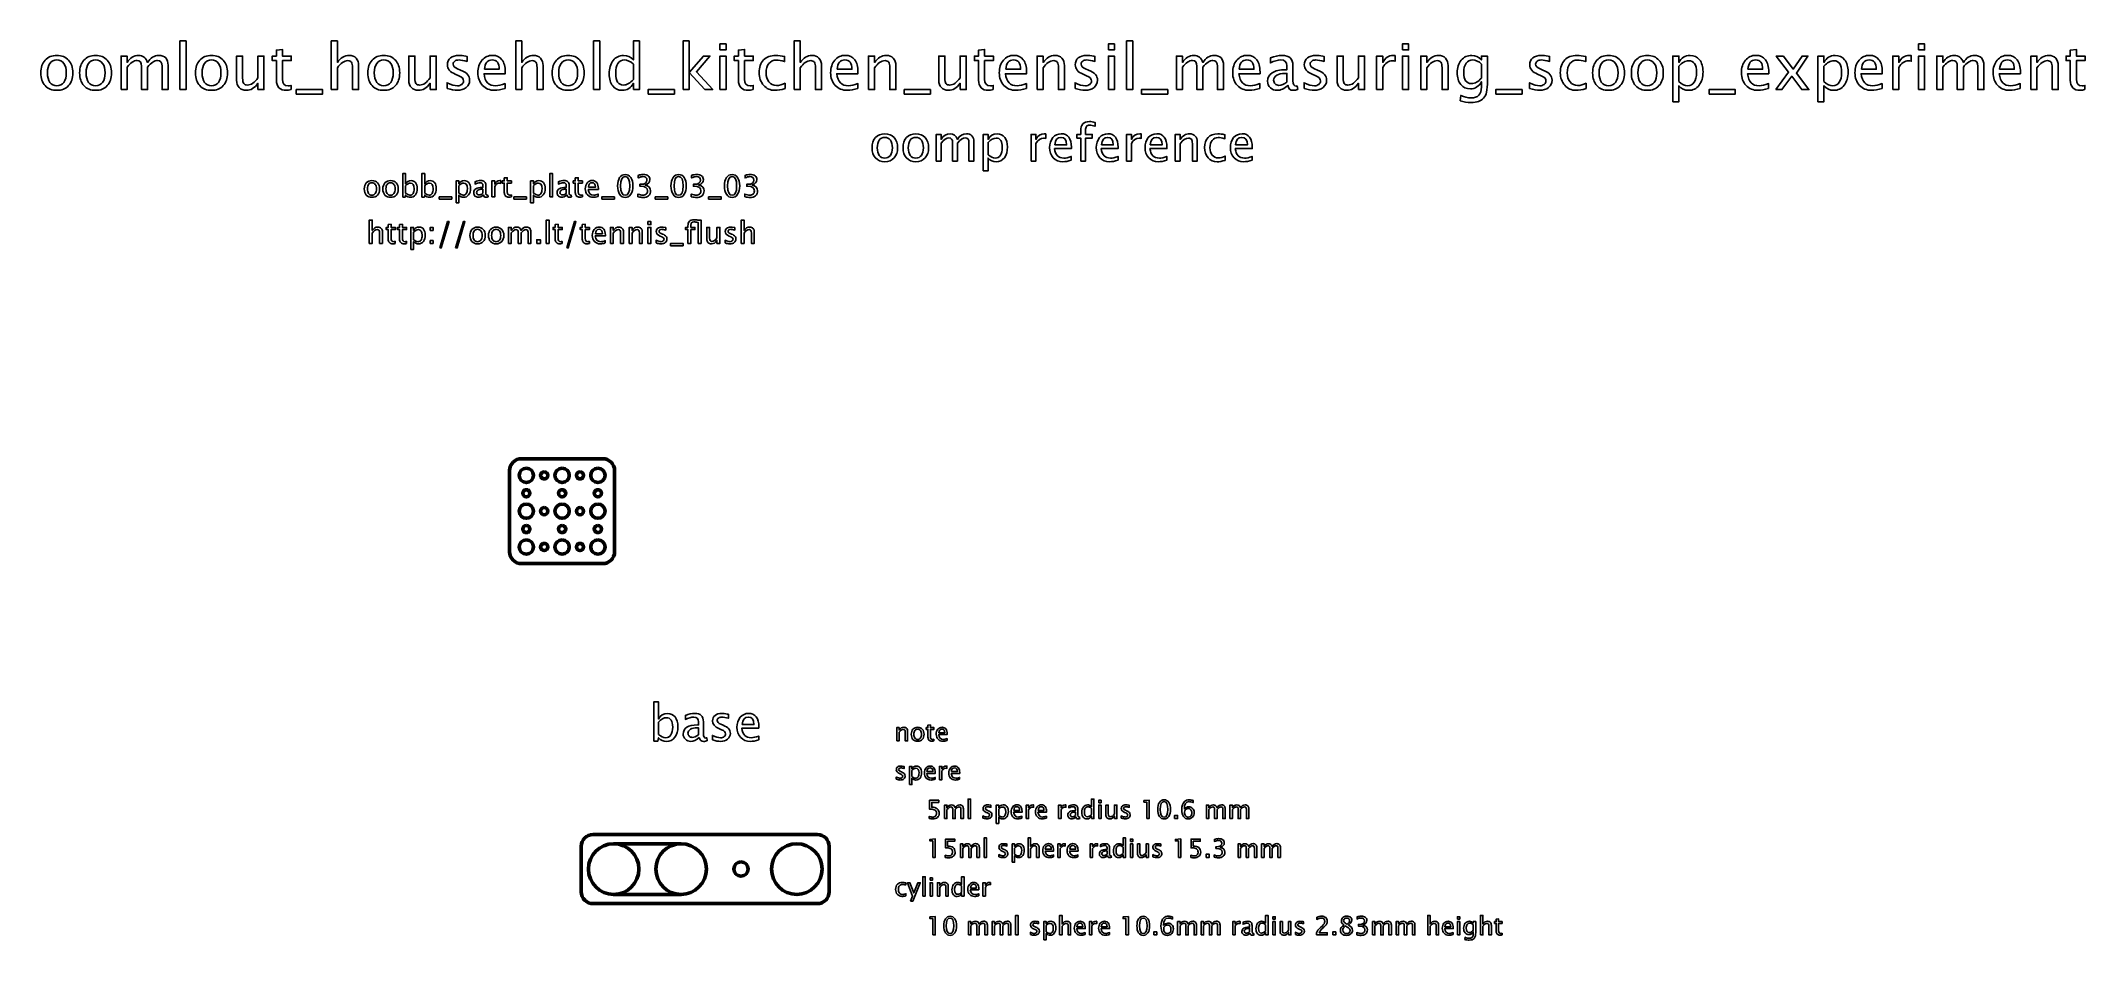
# Model space of a CAD drawing. Header units: centimetres. Extents: x -42.9 to 42.9, y -9 to 28.7.
import ezdxf

# ---------------------------------------------------------------- set-up
doc = ezdxf.new("R2010")
doc.units = ezdxf.units.CM
doc.header["$MEASUREMENT"] = 0
doc.layers.add('Layer 1', color=7, linetype='Continuous')

msp = doc.modelspace()

# ---------------------------------------------------------------- linework, layer by layer
at = {"layer": 'Layer 1', "lineweight": 53}
for centre, major_axis in [((-22.49999, 10.49999), (0, 0.30001)), ((-21.75, 10.5), (0, 0.15)), ((-20.99999, 10.49999), (0, 0.30001)), ((-20.25, 10.5), (0, 0.15)), ((-19.49999, 10.49999), (0, 0.30001)), ((-22.5, 9.75), (0, 0.15)), ((-21, 9.75), (0, 0.15)), ((-19.5, 9.75), (0, 0.15)), ((-22.49999, 8.99999), (0, 0.30001)), ((-21.75, 9), (0, 0.15)), ((-20.99999, 8.99999), (0, 0.30001)), ((-20.25, 9), (0, 0.15)), ((-19.49999, 8.99999), (0, 0.30001)), ((-22.49999, 7.49999), (0, 0.30001)), ((-22.5, 8.25), (0, 0.15)), ((-20.99999, 7.49999), (0, 0.30001)), ((-21, 8.25), (0, 0.15)), ((-19.49999, 7.49999), (0, 0.30001)), ((-19.5, 8.25), (0, 0.15)), ((-21.75, 7.5), (0, 0.15)), ((-20.25, 7.5), (0, 0.15)), ((-18.84001, -6), (0, 1.06)), ((-16.00999, -6), (0, 1.06)), ((-11.15999, -6), (0, 1.06)), ((-13.5, -6), (0, 0.3))]:
    msp.add_ellipse(centre, major_axis=major_axis, ratio=1, dxfattribs=at)
at = {"layer": 'Layer 1'}
for points, knots in [([(-37.02481, 26.67044), (-37.02481, 26.67044), (-37.02481, 28.71037), (-37.02481, 28.71037), (-37.02481, 28.71037), (-37.02481, 28.71037), (-36.77081, 28.71037), (-36.77081, 28.71037), (-36.77081, 28.71037), (-36.77081, 28.71037), (-36.77081, 26.67044), (-36.77081, 26.67044), (-36.77081, 26.67044), (-36.77081, 26.67044), (-37.02481, 26.67044), (-37.02481, 26.67044)], [0, 0, 0, 0, 0.2, 0.2, 0.2, 0.2, 0.4, 0.4, 0.4, 0.4, 0.6, 0.6, 0.6, 0.6, 1, 1, 1, 1]), ([(-32.36551, 26.67088), (-32.444, 26.64927), (-32.51235, 26.63869), (-32.57012, 26.63869), (-32.57012, 26.63869), (-32.69977, 26.63869), (-32.80075, 26.67573), (-32.87307, 26.74981), (-32.87307, 26.74981), (-32.94583, 26.8239), (-32.98199, 26.92664), (-32.98199, 27.0585), (-32.98199, 27.0585), (-32.98199, 27.0585), (-32.98199, 27.88223), (-32.98199, 27.88223), (-32.98199, 27.88223), (-32.98199, 27.88223), (-33.15749, 27.88223), (-33.15749, 27.88223), (-33.15749, 27.88223), (-33.15749, 27.88223), (-33.15749, 28.07273), (-33.15749, 28.07273), (-33.15749, 28.07273), (-33.15749, 28.07273), (-32.98199, 28.07273), (-32.98199, 28.07273), (-32.98199, 28.07273), (-32.98199, 28.07273), (-32.98199, 28.32629), (-32.98199, 28.32629), (-32.98199, 28.32629), (-32.98199, 28.32629), (-32.72799, 28.35054), (-32.72799, 28.35054), (-32.72799, 28.35054), (-32.72799, 28.35054), (-32.72799, 28.07273), (-32.72799, 28.07273), (-32.72799, 28.07273), (-32.72799, 28.07273), (-32.36022, 28.07273), (-32.36022, 28.07273), (-32.36022, 28.07273), (-32.36022, 28.07273), (-32.36022, 27.88223), (-32.36022, 27.88223), (-32.36022, 27.88223), (-32.36022, 27.88223), (-32.72799, 27.88223), (-32.72799, 27.88223), (-32.72799, 27.88223), (-32.72799, 27.88223), (-32.72799, 27.10436), (-32.72799, 27.10436), (-32.72799, 27.10436), (-32.72799, 26.92091), (-32.64817, 26.82919), (-32.48898, 26.82919), (-32.48898, 26.82919), (-32.45503, 26.82919), (-32.41402, 26.83492), (-32.36551, 26.84595), (-32.36551, 26.84595), (-32.36551, 26.84595), (-32.36551, 26.67088), (-32.36551, 26.67088)], [0, 0, 0, 0, 0.05555556, 0.05555556, 0.05555556, 0.05555556, 0.11111111, 0.11111111, 0.11111111, 0.11111111, 0.16666667, 0.16666667, 0.16666667, 0.16666667, 0.22222222, 0.22222222, 0.22222222, 0.22222222, 0.27777778, 0.27777778, 0.27777778, 0.27777778, 0.33333333, 0.33333333, 0.33333333, 0.33333333, 0.38888889, 0.38888889, 0.38888889, 0.38888889, 0.44444444, 0.44444444, 0.44444444, 0.44444444, 0.5, 0.5, 0.5, 0.5, 0.55555556, 0.55555556, 0.55555556, 0.55555556, 0.61111111, 0.61111111, 0.61111111, 0.61111111, 0.66666667, 0.66666667, 0.66666667, 0.66666667, 0.72222222, 0.72222222, 0.72222222, 0.72222222, 0.77777778, 0.77777778, 0.77777778, 0.77777778, 0.83333333, 0.83333333, 0.83333333, 0.83333333, 0.88888889, 0.88888889, 0.88888889, 0.88888889, 1, 1, 1, 1]), ([(-30.68012, 26.67044), (-30.68012, 26.67044), (-30.68012, 28.71037), (-30.68012, 28.71037), (-30.68012, 28.71037), (-30.68012, 28.71037), (-30.42612, 28.71037), (-30.42612, 28.71037), (-30.42612, 28.71037), (-30.42612, 28.71037), (-30.42612, 27.80771), (-30.42612, 27.80771), (-30.42612, 27.80771), (-30.29162, 28.00394), (-30.1267, 28.10183), (-29.93179, 28.10183), (-29.93179, 28.10183), (-29.8092, 28.10183), (-29.71175, 28.06347), (-29.63987, 27.9863), (-29.63987, 27.9863), (-29.56799, 27.90957), (-29.53183, 27.80594), (-29.53183, 27.6763), (-29.53183, 27.6763), (-29.53183, 27.6763), (-29.53183, 26.67044), (-29.53183, 26.67044), (-29.53183, 26.67044), (-29.53183, 26.67044), (-29.78583, 26.67044), (-29.78583, 26.67044), (-29.78583, 26.67044), (-29.78583, 26.67044), (-29.78583, 27.59339), (-29.78583, 27.59339), (-29.78583, 27.59339), (-29.78583, 27.69746), (-29.80126, 27.77155), (-29.83169, 27.81564), (-29.83169, 27.81564), (-29.86256, 27.86018), (-29.91327, 27.88223), (-29.98427, 27.88223), (-29.98427, 27.88223), (-30.14037, 27.88223), (-30.28766, 27.78037), (-30.42612, 27.57664), (-30.42612, 27.57664), (-30.42612, 27.57664), (-30.42612, 26.67044), (-30.42612, 26.67044), (-30.42612, 26.67044), (-30.42612, 26.67044), (-30.68012, 26.67044), (-30.68012, 26.67044)], [0, 0, 0, 0, 0.06666667, 0.06666667, 0.06666667, 0.06666667, 0.13333333, 0.13333333, 0.13333333, 0.13333333, 0.2, 0.2, 0.2, 0.2, 0.26666667, 0.26666667, 0.26666667, 0.26666667, 0.33333333, 0.33333333, 0.33333333, 0.33333333, 0.4, 0.4, 0.4, 0.4, 0.46666667, 0.46666667, 0.46666667, 0.46666667, 0.53333333, 0.53333333, 0.53333333, 0.53333333, 0.6, 0.6, 0.6, 0.6, 0.66666667, 0.66666667, 0.66666667, 0.66666667, 0.73333333, 0.73333333, 0.73333333, 0.73333333, 0.8, 0.8, 0.8, 0.8, 0.86666667, 0.86666667, 0.86666667, 0.86666667, 1, 1, 1, 1]), ([(-22.94724, 26.67044), (-22.94724, 26.67044), (-22.94724, 28.71037), (-22.94724, 28.71037), (-22.94724, 28.71037), (-22.94724, 28.71037), (-22.69324, 28.71037), (-22.69324, 28.71037), (-22.69324, 28.71037), (-22.69324, 28.71037), (-22.69324, 27.80771), (-22.69324, 27.80771), (-22.69324, 27.80771), (-22.55874, 28.00394), (-22.39382, 28.10183), (-22.19891, 28.10183), (-22.19891, 28.10183), (-22.07632, 28.10183), (-21.97887, 28.06347), (-21.90699, 27.9863), (-21.90699, 27.9863), (-21.83511, 27.90957), (-21.79895, 27.80594), (-21.79895, 27.6763), (-21.79895, 27.6763), (-21.79895, 27.6763), (-21.79895, 26.67044), (-21.79895, 26.67044), (-21.79895, 26.67044), (-21.79895, 26.67044), (-22.05295, 26.67044), (-22.05295, 26.67044), (-22.05295, 26.67044), (-22.05295, 26.67044), (-22.05295, 27.59339), (-22.05295, 27.59339), (-22.05295, 27.59339), (-22.05295, 27.69746), (-22.06838, 27.77155), (-22.09881, 27.81564), (-22.09881, 27.81564), (-22.12968, 27.86018), (-22.18039, 27.88223), (-22.25139, 27.88223), (-22.25139, 27.88223), (-22.40749, 27.88223), (-22.55478, 27.78037), (-22.69324, 27.57664), (-22.69324, 27.57664), (-22.69324, 27.57664), (-22.69324, 26.67044), (-22.69324, 26.67044), (-22.69324, 26.67044), (-22.69324, 26.67044), (-22.94724, 26.67044), (-22.94724, 26.67044)], [0, 0, 0, 0, 0.06666667, 0.06666667, 0.06666667, 0.06666667, 0.13333333, 0.13333333, 0.13333333, 0.13333333, 0.2, 0.2, 0.2, 0.2, 0.26666667, 0.26666667, 0.26666667, 0.26666667, 0.33333333, 0.33333333, 0.33333333, 0.33333333, 0.4, 0.4, 0.4, 0.4, 0.46666667, 0.46666667, 0.46666667, 0.46666667, 0.53333333, 0.53333333, 0.53333333, 0.53333333, 0.6, 0.6, 0.6, 0.6, 0.66666667, 0.66666667, 0.66666667, 0.66666667, 0.73333333, 0.73333333, 0.73333333, 0.73333333, 0.8, 0.8, 0.8, 0.8, 0.86666667, 0.86666667, 0.86666667, 0.86666667, 1, 1, 1, 1]), ([(-19.67964, 26.67044), (-19.67964, 26.67044), (-19.67964, 28.71037), (-19.67964, 28.71037), (-19.67964, 28.71037), (-19.67964, 28.71037), (-19.42564, 28.71037), (-19.42564, 28.71037), (-19.42564, 28.71037), (-19.42564, 28.71037), (-19.42564, 26.67044), (-19.42564, 26.67044), (-19.42564, 26.67044), (-19.42564, 26.67044), (-19.67964, 26.67044), (-19.67964, 26.67044)], [0, 0, 0, 0, 0.2, 0.2, 0.2, 0.2, 0.4, 0.4, 0.4, 0.4, 0.6, 0.6, 0.6, 0.6, 1, 1, 1, 1]), ([(-18.01277, 26.67044), (-18.01277, 26.67044), (-18.01277, 26.9337), (-18.01277, 26.9337), (-18.01277, 26.9337), (-18.1164, 26.73703), (-18.2725, 26.63869), (-18.48108, 26.63869), (-18.48108, 26.63869), (-18.65042, 26.63869), (-18.78359, 26.69999), (-18.8806, 26.82302), (-18.8806, 26.82302), (-18.97762, 26.94605), (-19.02613, 27.11406), (-19.02613, 27.32705), (-19.02613, 27.32705), (-19.02613, 27.55988), (-18.971, 27.74729), (-18.8612, 27.88929), (-18.8612, 27.88929), (-18.75096, 28.03084), (-18.60632, 28.10183), (-18.42684, 28.10183), (-18.42684, 28.10183), (-18.2606, 28.10183), (-18.12213, 28.03833), (-18.01277, 27.91089), (-18.01277, 27.91089), (-18.01277, 27.91089), (-18.01277, 28.71037), (-18.01277, 28.71037), (-18.01277, 28.71037), (-18.01277, 28.71037), (-17.75877, 28.71037), (-17.75877, 28.71037), (-17.75877, 28.71037), (-17.75877, 28.71037), (-17.75877, 26.67044), (-17.75877, 26.67044), (-17.75877, 26.67044), (-17.75877, 26.67044), (-18.01277, 26.67044), (-18.01277, 26.67044)], [0, 0, 0, 0, 0.08333333, 0.08333333, 0.08333333, 0.08333333, 0.16666667, 0.16666667, 0.16666667, 0.16666667, 0.25, 0.25, 0.25, 0.25, 0.33333333, 0.33333333, 0.33333333, 0.33333333, 0.41666667, 0.41666667, 0.41666667, 0.41666667, 0.5, 0.5, 0.5, 0.5, 0.58333333, 0.58333333, 0.58333333, 0.58333333, 0.66666667, 0.66666667, 0.66666667, 0.66666667, 0.75, 0.75, 0.75, 0.75, 0.83333333, 0.83333333, 0.83333333, 0.83333333, 1, 1, 1, 1]), ([(-15.92698, 26.67044), (-15.92698, 26.67044), (-15.92698, 28.71037), (-15.92698, 28.71037), (-15.92698, 28.71037), (-15.92698, 28.71037), (-15.67298, 28.71037), (-15.67298, 28.71037), (-15.67298, 28.71037), (-15.67298, 28.71037), (-15.67298, 27.39231), (-15.67298, 27.39231), (-15.67298, 27.39231), (-15.67298, 27.39231), (-15.07767, 28.07273), (-15.07767, 28.07273), (-15.07767, 28.07273), (-15.07767, 28.07273), (-14.80338, 28.07273), (-14.80338, 28.07273), (-14.80338, 28.07273), (-14.80338, 28.07273), (-15.37224, 27.41833), (-15.37224, 27.41833), (-15.37224, 27.41833), (-15.37224, 27.41833), (-14.68432, 26.67044), (-14.68432, 26.67044), (-14.68432, 26.67044), (-14.68432, 26.67044), (-15.01152, 26.67044), (-15.01152, 26.67044), (-15.01152, 26.67044), (-15.01152, 26.67044), (-15.67298, 27.38966), (-15.67298, 27.38966), (-15.67298, 27.38966), (-15.67298, 27.38966), (-15.67298, 26.67044), (-15.67298, 26.67044), (-15.67298, 26.67044), (-15.67298, 26.67044), (-15.92698, 26.67044), (-15.92698, 26.67044)], [0, 0, 0, 0, 0.08333333, 0.08333333, 0.08333333, 0.08333333, 0.16666667, 0.16666667, 0.16666667, 0.16666667, 0.25, 0.25, 0.25, 0.25, 0.33333333, 0.33333333, 0.33333333, 0.33333333, 0.41666667, 0.41666667, 0.41666667, 0.41666667, 0.5, 0.5, 0.5, 0.5, 0.58333333, 0.58333333, 0.58333333, 0.58333333, 0.66666667, 0.66666667, 0.66666667, 0.66666667, 0.75, 0.75, 0.75, 0.75, 0.83333333, 0.83333333, 0.83333333, 0.83333333, 1, 1, 1, 1]), ([(-14.38049, 28.32938), (-14.38049, 28.32938), (-14.38049, 28.58338), (-14.38049, 28.58338), (-14.38049, 28.58338), (-14.38049, 28.58338), (-14.12649, 28.58338), (-14.12649, 28.58338), (-14.12649, 28.58338), (-14.12649, 28.58338), (-14.12649, 28.32938), (-14.12649, 28.32938), (-14.12649, 28.32938), (-14.12649, 28.32938), (-14.38049, 28.32938), (-14.38049, 28.32938)], [0, 0, 0, 0, 0.2, 0.2, 0.2, 0.2, 0.4, 0.4, 0.4, 0.4, 0.6, 0.6, 0.6, 0.6, 1, 1, 1, 1]), ([(-12.98879, 26.67088), (-13.06728, 26.64927), (-13.13563, 26.63869), (-13.1934, 26.63869), (-13.1934, 26.63869), (-13.32305, 26.63869), (-13.42403, 26.67573), (-13.49635, 26.74981), (-13.49635, 26.74981), (-13.56911, 26.8239), (-13.60527, 26.92664), (-13.60527, 27.0585), (-13.60527, 27.0585), (-13.60527, 27.0585), (-13.60527, 27.88223), (-13.60527, 27.88223), (-13.60527, 27.88223), (-13.60527, 27.88223), (-13.78077, 27.88223), (-13.78077, 27.88223), (-13.78077, 27.88223), (-13.78077, 27.88223), (-13.78077, 28.07273), (-13.78077, 28.07273), (-13.78077, 28.07273), (-13.78077, 28.07273), (-13.60527, 28.07273), (-13.60527, 28.07273), (-13.60527, 28.07273), (-13.60527, 28.07273), (-13.60527, 28.32629), (-13.60527, 28.32629), (-13.60527, 28.32629), (-13.60527, 28.32629), (-13.35127, 28.35054), (-13.35127, 28.35054), (-13.35127, 28.35054), (-13.35127, 28.35054), (-13.35127, 28.07273), (-13.35127, 28.07273), (-13.35127, 28.07273), (-13.35127, 28.07273), (-12.9835, 28.07273), (-12.9835, 28.07273), (-12.9835, 28.07273), (-12.9835, 28.07273), (-12.9835, 27.88223), (-12.9835, 27.88223), (-12.9835, 27.88223), (-12.9835, 27.88223), (-13.35127, 27.88223), (-13.35127, 27.88223), (-13.35127, 27.88223), (-13.35127, 27.88223), (-13.35127, 27.10436), (-13.35127, 27.10436), (-13.35127, 27.10436), (-13.35127, 26.92091), (-13.27145, 26.82919), (-13.11226, 26.82919), (-13.11226, 26.82919), (-13.07831, 26.82919), (-13.0373, 26.83492), (-12.98879, 26.84595), (-12.98879, 26.84595), (-12.98879, 26.84595), (-12.98879, 26.67088), (-12.98879, 26.67088)], [0, 0, 0, 0, 0.05555556, 0.05555556, 0.05555556, 0.05555556, 0.11111111, 0.11111111, 0.11111111, 0.11111111, 0.16666667, 0.16666667, 0.16666667, 0.16666667, 0.22222222, 0.22222222, 0.22222222, 0.22222222, 0.27777778, 0.27777778, 0.27777778, 0.27777778, 0.33333333, 0.33333333, 0.33333333, 0.33333333, 0.38888889, 0.38888889, 0.38888889, 0.38888889, 0.44444444, 0.44444444, 0.44444444, 0.44444444, 0.5, 0.5, 0.5, 0.5, 0.55555556, 0.55555556, 0.55555556, 0.55555556, 0.61111111, 0.61111111, 0.61111111, 0.61111111, 0.66666667, 0.66666667, 0.66666667, 0.66666667, 0.72222222, 0.72222222, 0.72222222, 0.72222222, 0.77777778, 0.77777778, 0.77777778, 0.77777778, 0.83333333, 0.83333333, 0.83333333, 0.83333333, 0.88888889, 0.88888889, 0.88888889, 0.88888889, 1, 1, 1, 1]), ([(-11.2712, 26.67044), (-11.2712, 26.67044), (-11.2712, 28.71037), (-11.2712, 28.71037), (-11.2712, 28.71037), (-11.2712, 28.71037), (-11.0172, 28.71037), (-11.0172, 28.71037), (-11.0172, 28.71037), (-11.0172, 28.71037), (-11.0172, 27.80771), (-11.0172, 27.80771), (-11.0172, 27.80771), (-10.8827, 28.00394), (-10.71778, 28.10183), (-10.52287, 28.10183), (-10.52287, 28.10183), (-10.40028, 28.10183), (-10.30283, 28.06347), (-10.23095, 27.9863), (-10.23095, 27.9863), (-10.15907, 27.90957), (-10.12291, 27.80594), (-10.12291, 27.6763), (-10.12291, 27.6763), (-10.12291, 27.6763), (-10.12291, 26.67044), (-10.12291, 26.67044), (-10.12291, 26.67044), (-10.12291, 26.67044), (-10.37691, 26.67044), (-10.37691, 26.67044), (-10.37691, 26.67044), (-10.37691, 26.67044), (-10.37691, 27.59339), (-10.37691, 27.59339), (-10.37691, 27.59339), (-10.37691, 27.69746), (-10.39234, 27.77155), (-10.42277, 27.81564), (-10.42277, 27.81564), (-10.45364, 27.86018), (-10.50435, 27.88223), (-10.57535, 27.88223), (-10.57535, 27.88223), (-10.73145, 27.88223), (-10.87874, 27.78037), (-11.0172, 27.57664), (-11.0172, 27.57664), (-11.0172, 27.57664), (-11.0172, 26.67044), (-11.0172, 26.67044), (-11.0172, 26.67044), (-11.0172, 26.67044), (-11.2712, 26.67044), (-11.2712, 26.67044)], [0, 0, 0, 0, 0.06666667, 0.06666667, 0.06666667, 0.06666667, 0.13333333, 0.13333333, 0.13333333, 0.13333333, 0.2, 0.2, 0.2, 0.2, 0.26666667, 0.26666667, 0.26666667, 0.26666667, 0.33333333, 0.33333333, 0.33333333, 0.33333333, 0.4, 0.4, 0.4, 0.4, 0.46666667, 0.46666667, 0.46666667, 0.46666667, 0.53333333, 0.53333333, 0.53333333, 0.53333333, 0.6, 0.6, 0.6, 0.6, 0.66666667, 0.66666667, 0.66666667, 0.66666667, 0.73333333, 0.73333333, 0.73333333, 0.73333333, 0.8, 0.8, 0.8, 0.8, 0.86666667, 0.86666667, 0.86666667, 0.86666667, 1, 1, 1, 1]), ([(-2.92052, 26.67088), (-2.99901, 26.64927), (-3.06736, 26.63869), (-3.12513, 26.63869), (-3.12513, 26.63869), (-3.25478, 26.63869), (-3.35576, 26.67573), (-3.42808, 26.74981), (-3.42808, 26.74981), (-3.50084, 26.8239), (-3.537, 26.92664), (-3.537, 27.0585), (-3.537, 27.0585), (-3.537, 27.0585), (-3.537, 27.88223), (-3.537, 27.88223), (-3.537, 27.88223), (-3.537, 27.88223), (-3.7125, 27.88223), (-3.7125, 27.88223), (-3.7125, 27.88223), (-3.7125, 27.88223), (-3.7125, 28.07273), (-3.7125, 28.07273), (-3.7125, 28.07273), (-3.7125, 28.07273), (-3.537, 28.07273), (-3.537, 28.07273), (-3.537, 28.07273), (-3.537, 28.07273), (-3.537, 28.32629), (-3.537, 28.32629), (-3.537, 28.32629), (-3.537, 28.32629), (-3.283, 28.35054), (-3.283, 28.35054), (-3.283, 28.35054), (-3.283, 28.35054), (-3.283, 28.07273), (-3.283, 28.07273), (-3.283, 28.07273), (-3.283, 28.07273), (-2.91523, 28.07273), (-2.91523, 28.07273), (-2.91523, 28.07273), (-2.91523, 28.07273), (-2.91523, 27.88223), (-2.91523, 27.88223), (-2.91523, 27.88223), (-2.91523, 27.88223), (-3.283, 27.88223), (-3.283, 27.88223), (-3.283, 27.88223), (-3.283, 27.88223), (-3.283, 27.10436), (-3.283, 27.10436), (-3.283, 27.10436), (-3.283, 26.92091), (-3.20318, 26.82919), (-3.04399, 26.82919), (-3.04399, 26.82919), (-3.01004, 26.82919), (-2.96903, 26.83492), (-2.92052, 26.84595), (-2.92052, 26.84595), (-2.92052, 26.84595), (-2.92052, 26.67088), (-2.92052, 26.67088)], [0, 0, 0, 0, 0.05555556, 0.05555556, 0.05555556, 0.05555556, 0.11111111, 0.11111111, 0.11111111, 0.11111111, 0.16666667, 0.16666667, 0.16666667, 0.16666667, 0.22222222, 0.22222222, 0.22222222, 0.22222222, 0.27777778, 0.27777778, 0.27777778, 0.27777778, 0.33333333, 0.33333333, 0.33333333, 0.33333333, 0.38888889, 0.38888889, 0.38888889, 0.38888889, 0.44444444, 0.44444444, 0.44444444, 0.44444444, 0.5, 0.5, 0.5, 0.5, 0.55555556, 0.55555556, 0.55555556, 0.55555556, 0.61111111, 0.61111111, 0.61111111, 0.61111111, 0.66666667, 0.66666667, 0.66666667, 0.66666667, 0.72222222, 0.72222222, 0.72222222, 0.72222222, 0.77777778, 0.77777778, 0.77777778, 0.77777778, 0.83333333, 0.83333333, 0.83333333, 0.83333333, 0.88888889, 0.88888889, 0.88888889, 0.88888889, 1, 1, 1, 1]), ([(1.90724, 28.32938), (1.90724, 28.32938), (1.90724, 28.58338), (1.90724, 28.58338), (1.90724, 28.58338), (1.90724, 28.58338), (2.16124, 28.58338), (2.16124, 28.58338), (2.16124, 28.58338), (2.16124, 28.58338), (2.16124, 28.32938), (2.16124, 28.32938), (2.16124, 28.32938), (2.16124, 28.32938), (1.90724, 28.32938), (1.90724, 28.32938)], [0, 0, 0, 0, 0.2, 0.2, 0.2, 0.2, 0.4, 0.4, 0.4, 0.4, 0.6, 0.6, 0.6, 0.6, 1, 1, 1, 1]), ([(2.67188, 26.67044), (2.67188, 26.67044), (2.67188, 28.71037), (2.67188, 28.71037), (2.67188, 28.71037), (2.67188, 28.71037), (2.92588, 28.71037), (2.92588, 28.71037), (2.92588, 28.71037), (2.92588, 28.71037), (2.92588, 26.67044), (2.92588, 26.67044), (2.92588, 26.67044), (2.92588, 26.67044), (2.67188, 26.67044), (2.67188, 26.67044)], [0, 0, 0, 0, 0.2, 0.2, 0.2, 0.2, 0.4, 0.4, 0.4, 0.4, 0.6, 0.6, 0.6, 0.6, 1, 1, 1, 1]), ([(14.23856, 28.32938), (14.23856, 28.32938), (14.23856, 28.58338), (14.23856, 28.58338), (14.23856, 28.58338), (14.23856, 28.58338), (14.49256, 28.58338), (14.49256, 28.58338), (14.49256, 28.58338), (14.49256, 28.58338), (14.49256, 28.32938), (14.49256, 28.32938), (14.49256, 28.32938), (14.49256, 28.32938), (14.23856, 28.32938), (14.23856, 28.32938)], [0, 0, 0, 0, 0.2, 0.2, 0.2, 0.2, 0.4, 0.4, 0.4, 0.4, 0.6, 0.6, 0.6, 0.6, 1, 1, 1, 1]), ([(35.87968, 28.32938), (35.87968, 28.32938), (35.87968, 28.58338), (35.87968, 28.58338), (35.87968, 28.58338), (35.87968, 28.58338), (36.13368, 28.58338), (36.13368, 28.58338), (36.13368, 28.58338), (36.13368, 28.58338), (36.13368, 28.32938), (36.13368, 28.32938), (36.13368, 28.32938), (36.13368, 28.32938), (35.87968, 28.32938), (35.87968, 28.32938)], [0, 0, 0, 0, 0.2, 0.2, 0.2, 0.2, 0.4, 0.4, 0.4, 0.4, 0.6, 0.6, 0.6, 0.6, 1, 1, 1, 1]), ([(42.85805, 26.67088), (42.77956, 26.64927), (42.71121, 26.63869), (42.65344, 26.63869), (42.65344, 26.63869), (42.52379, 26.63869), (42.42281, 26.67573), (42.35049, 26.74981), (42.35049, 26.74981), (42.27773, 26.8239), (42.24157, 26.92664), (42.24157, 27.0585), (42.24157, 27.0585), (42.24157, 27.0585), (42.24157, 27.88223), (42.24157, 27.88223), (42.24157, 27.88223), (42.24157, 27.88223), (42.06607, 27.88223), (42.06607, 27.88223), (42.06607, 27.88223), (42.06607, 27.88223), (42.06607, 28.07273), (42.06607, 28.07273), (42.06607, 28.07273), (42.06607, 28.07273), (42.24157, 28.07273), (42.24157, 28.07273), (42.24157, 28.07273), (42.24157, 28.07273), (42.24157, 28.32629), (42.24157, 28.32629), (42.24157, 28.32629), (42.24157, 28.32629), (42.49557, 28.35054), (42.49557, 28.35054), (42.49557, 28.35054), (42.49557, 28.35054), (42.49557, 28.07273), (42.49557, 28.07273), (42.49557, 28.07273), (42.49557, 28.07273), (42.86334, 28.07273), (42.86334, 28.07273), (42.86334, 28.07273), (42.86334, 28.07273), (42.86334, 27.88223), (42.86334, 27.88223), (42.86334, 27.88223), (42.86334, 27.88223), (42.49557, 27.88223), (42.49557, 27.88223), (42.49557, 27.88223), (42.49557, 27.88223), (42.49557, 27.10436), (42.49557, 27.10436), (42.49557, 27.10436), (42.49557, 26.92091), (42.57539, 26.82919), (42.73458, 26.82919), (42.73458, 26.82919), (42.76853, 26.82919), (42.80954, 26.83492), (42.85805, 26.84595), (42.85805, 26.84595), (42.85805, 26.84595), (42.85805, 26.67088), (42.85805, 26.67088)], [0, 0, 0, 0, 0.05555556, 0.05555556, 0.05555556, 0.05555556, 0.11111111, 0.11111111, 0.11111111, 0.11111111, 0.16666667, 0.16666667, 0.16666667, 0.16666667, 0.22222222, 0.22222222, 0.22222222, 0.22222222, 0.27777778, 0.27777778, 0.27777778, 0.27777778, 0.33333333, 0.33333333, 0.33333333, 0.33333333, 0.38888889, 0.38888889, 0.38888889, 0.38888889, 0.44444444, 0.44444444, 0.44444444, 0.44444444, 0.5, 0.5, 0.5, 0.5, 0.55555556, 0.55555556, 0.55555556, 0.55555556, 0.61111111, 0.61111111, 0.61111111, 0.61111111, 0.66666667, 0.66666667, 0.66666667, 0.66666667, 0.72222222, 0.72222222, 0.72222222, 0.72222222, 0.77777778, 0.77777778, 0.77777778, 0.77777778, 0.83333333, 0.83333333, 0.83333333, 0.83333333, 0.88888889, 0.88888889, 0.88888889, 0.88888889, 1, 1, 1, 1]), ([(-42.1877, 26.63869), (-42.39363, 26.63869), (-42.55679, 26.70439), (-42.67674, 26.8358), (-42.67674, 26.8358), (-42.79712, 26.96721), (-42.8571, 27.14581), (-42.8571, 27.37114), (-42.8571, 27.37114), (-42.8571, 27.59604), (-42.79712, 27.77419), (-42.67674, 27.90516), (-42.67674, 27.90516), (-42.55679, 28.03613), (-42.39363, 28.10183), (-42.1877, 28.10183), (-42.1877, 28.10183), (-41.98177, 28.10183), (-41.81861, 28.03613), (-41.69866, 27.90516), (-41.69866, 27.90516), (-41.57828, 27.77419), (-41.51831, 27.59604), (-41.51831, 27.37114), (-41.51831, 27.37114), (-41.51831, 27.14581), (-41.57828, 26.96721), (-41.69866, 26.8358), (-41.69866, 26.8358), (-41.81861, 26.70439), (-41.98177, 26.63869), (-42.1877, 26.63869)], [0, 0, 0, 0, 0.11111111, 0.11111111, 0.11111111, 0.11111111, 0.22222222, 0.22222222, 0.22222222, 0.22222222, 0.33333333, 0.33333333, 0.33333333, 0.33333333, 0.44444444, 0.44444444, 0.44444444, 0.44444444, 0.55555556, 0.55555556, 0.55555556, 0.55555556, 0.66666667, 0.66666667, 0.66666667, 0.66666667, 0.77777778, 0.77777778, 0.77777778, 0.77777778, 1, 1, 1, 1]), ([(-42.18814, 26.82919), (-42.06246, 26.82919), (-41.96457, 26.87637), (-41.8949, 26.97118), (-41.8949, 26.97118), (-41.82566, 27.06555), (-41.79083, 27.19917), (-41.79083, 27.37114), (-41.79083, 27.37114), (-41.79083, 27.54268), (-41.82566, 27.67586), (-41.8949, 27.77022), (-41.8949, 27.77022), (-41.96457, 27.86415), (-42.06246, 27.91133), (-42.18814, 27.91133), (-42.18814, 27.91133), (-42.31426, 27.91133), (-42.41215, 27.86415), (-42.48095, 27.77022), (-42.48095, 27.77022), (-42.55018, 27.67586), (-42.58457, 27.54268), (-42.58457, 27.37114), (-42.58457, 27.37114), (-42.58457, 27.19917), (-42.55018, 27.06555), (-42.48095, 26.97118), (-42.48095, 26.97118), (-42.41215, 26.87637), (-42.31426, 26.82919), (-42.18814, 26.82919)], [0, 0, 0, 0, 0.11111111, 0.11111111, 0.11111111, 0.11111111, 0.22222222, 0.22222222, 0.22222222, 0.22222222, 0.33333333, 0.33333333, 0.33333333, 0.33333333, 0.44444444, 0.44444444, 0.44444444, 0.44444444, 0.55555556, 0.55555556, 0.55555556, 0.55555556, 0.66666667, 0.66666667, 0.66666667, 0.66666667, 0.77777778, 0.77777778, 0.77777778, 0.77777778, 1, 1, 1, 1]), ([(-40.56228, 26.63869), (-40.76821, 26.63869), (-40.93137, 26.70439), (-41.05132, 26.8358), (-41.05132, 26.8358), (-41.1717, 26.96721), (-41.23168, 27.14581), (-41.23168, 27.37114), (-41.23168, 27.37114), (-41.23168, 27.59604), (-41.1717, 27.77419), (-41.05132, 27.90516), (-41.05132, 27.90516), (-40.93137, 28.03613), (-40.76821, 28.10183), (-40.56228, 28.10183), (-40.56228, 28.10183), (-40.35635, 28.10183), (-40.19319, 28.03613), (-40.07324, 27.90516), (-40.07324, 27.90516), (-39.95286, 27.77419), (-39.89289, 27.59604), (-39.89289, 27.37114), (-39.89289, 27.37114), (-39.89289, 27.14581), (-39.95286, 26.96721), (-40.07324, 26.8358), (-40.07324, 26.8358), (-40.19319, 26.70439), (-40.35635, 26.63869), (-40.56228, 26.63869)], [0, 0, 0, 0, 0.11111111, 0.11111111, 0.11111111, 0.11111111, 0.22222222, 0.22222222, 0.22222222, 0.22222222, 0.33333333, 0.33333333, 0.33333333, 0.33333333, 0.44444444, 0.44444444, 0.44444444, 0.44444444, 0.55555556, 0.55555556, 0.55555556, 0.55555556, 0.66666667, 0.66666667, 0.66666667, 0.66666667, 0.77777778, 0.77777778, 0.77777778, 0.77777778, 1, 1, 1, 1]), ([(-40.56272, 26.82919), (-40.43704, 26.82919), (-40.33915, 26.87637), (-40.26948, 26.97118), (-40.26948, 26.97118), (-40.20024, 27.06555), (-40.16541, 27.19917), (-40.16541, 27.37114), (-40.16541, 27.37114), (-40.16541, 27.54268), (-40.20024, 27.67586), (-40.26948, 27.77022), (-40.26948, 27.77022), (-40.33915, 27.86415), (-40.43704, 27.91133), (-40.56272, 27.91133), (-40.56272, 27.91133), (-40.68884, 27.91133), (-40.78673, 27.86415), (-40.85553, 27.77022), (-40.85553, 27.77022), (-40.92476, 27.67586), (-40.95915, 27.54268), (-40.95915, 27.37114), (-40.95915, 27.37114), (-40.95915, 27.19917), (-40.92476, 27.06555), (-40.85553, 26.97118), (-40.85553, 26.97118), (-40.78673, 26.87637), (-40.68884, 26.82919), (-40.56272, 26.82919)], [0, 0, 0, 0, 0.11111111, 0.11111111, 0.11111111, 0.11111111, 0.22222222, 0.22222222, 0.22222222, 0.22222222, 0.33333333, 0.33333333, 0.33333333, 0.33333333, 0.44444444, 0.44444444, 0.44444444, 0.44444444, 0.55555556, 0.55555556, 0.55555556, 0.55555556, 0.66666667, 0.66666667, 0.66666667, 0.66666667, 0.77777778, 0.77777778, 0.77777778, 0.77777778, 1, 1, 1, 1]), ([(-39.49513, 26.67044), (-39.49513, 26.67044), (-39.49513, 28.07273), (-39.49513, 28.07273), (-39.49513, 28.07273), (-39.49513, 28.07273), (-39.24113, 28.07273), (-39.24113, 28.07273), (-39.24113, 28.07273), (-39.24113, 28.07273), (-39.24113, 27.80771), (-39.24113, 27.80771), (-39.24113, 27.80771), (-39.11722, 28.00394), (-38.95847, 28.10183), (-38.764, 28.10183), (-38.764, 28.10183), (-38.57659, 28.10183), (-38.44915, 28.00394), (-38.38124, 27.80771), (-38.38124, 27.80771), (-38.26085, 28.0057), (-38.10386, 28.10448), (-37.91116, 28.10448), (-37.91116, 28.10448), (-37.78813, 28.10448), (-37.69244, 28.06832), (-37.62409, 27.99556), (-37.62409, 27.99556), (-37.55574, 27.9228), (-37.52134, 27.82094), (-37.52134, 27.68997), (-37.52134, 27.68997), (-37.52134, 27.68997), (-37.52134, 26.67044), (-37.52134, 26.67044), (-37.52134, 26.67044), (-37.52134, 26.67044), (-37.77534, 26.67044), (-37.77534, 26.67044), (-37.77534, 26.67044), (-37.77534, 26.67044), (-37.77534, 27.64807), (-37.77534, 27.64807), (-37.77534, 27.64807), (-37.77534, 27.80771), (-37.83884, 27.88752), (-37.96584, 27.88752), (-37.96584, 27.88752), (-38.09769, 27.88752), (-38.23616, 27.79448), (-38.38124, 27.60795), (-38.38124, 27.60795), (-38.38124, 27.60795), (-38.38124, 26.67044), (-38.38124, 26.67044), (-38.38124, 26.67044), (-38.38124, 26.67044), (-38.63524, 26.67044), (-38.63524, 26.67044), (-38.63524, 26.67044), (-38.63524, 26.67044), (-38.63524, 27.64896), (-38.63524, 27.64896), (-38.63524, 27.64896), (-38.63524, 27.80991), (-38.69962, 27.89017), (-38.82882, 27.89017), (-38.82882, 27.89017), (-38.95714, 27.89017), (-39.09473, 27.79668), (-39.24113, 27.60927), (-39.24113, 27.60927), (-39.24113, 27.60927), (-39.24113, 26.67044), (-39.24113, 26.67044), (-39.24113, 26.67044), (-39.24113, 26.67044), (-39.49513, 26.67044), (-39.49513, 26.67044)], [0, 0, 0, 0, 0.04761905, 0.04761905, 0.04761905, 0.04761905, 0.0952381, 0.0952381, 0.0952381, 0.0952381, 0.14285714, 0.14285714, 0.14285714, 0.14285714, 0.19047619, 0.19047619, 0.19047619, 0.19047619, 0.23809524, 0.23809524, 0.23809524, 0.23809524, 0.28571429, 0.28571429, 0.28571429, 0.28571429, 0.33333333, 0.33333333, 0.33333333, 0.33333333, 0.38095238, 0.38095238, 0.38095238, 0.38095238, 0.42857143, 0.42857143, 0.42857143, 0.42857143, 0.47619048, 0.47619048, 0.47619048, 0.47619048, 0.52380952, 0.52380952, 0.52380952, 0.52380952, 0.57142857, 0.57142857, 0.57142857, 0.57142857, 0.61904762, 0.61904762, 0.61904762, 0.61904762, 0.66666667, 0.66666667, 0.66666667, 0.66666667, 0.71428571, 0.71428571, 0.71428571, 0.71428571, 0.76190476, 0.76190476, 0.76190476, 0.76190476, 0.80952381, 0.80952381, 0.80952381, 0.80952381, 0.85714286, 0.85714286, 0.85714286, 0.85714286, 0.9047619, 0.9047619, 0.9047619, 0.9047619, 1, 1, 1, 1]), ([(-35.7019, 26.63869), (-35.90783, 26.63869), (-36.07099, 26.70439), (-36.19094, 26.8358), (-36.19094, 26.8358), (-36.31132, 26.96721), (-36.3713, 27.14581), (-36.3713, 27.37114), (-36.3713, 27.37114), (-36.3713, 27.59604), (-36.31132, 27.77419), (-36.19094, 27.90516), (-36.19094, 27.90516), (-36.07099, 28.03613), (-35.90783, 28.10183), (-35.7019, 28.10183), (-35.7019, 28.10183), (-35.49597, 28.10183), (-35.33281, 28.03613), (-35.21286, 27.90516), (-35.21286, 27.90516), (-35.09248, 27.77419), (-35.03251, 27.59604), (-35.03251, 27.37114), (-35.03251, 27.37114), (-35.03251, 27.14581), (-35.09248, 26.96721), (-35.21286, 26.8358), (-35.21286, 26.8358), (-35.33281, 26.70439), (-35.49597, 26.63869), (-35.7019, 26.63869)], [0, 0, 0, 0, 0.11111111, 0.11111111, 0.11111111, 0.11111111, 0.22222222, 0.22222222, 0.22222222, 0.22222222, 0.33333333, 0.33333333, 0.33333333, 0.33333333, 0.44444444, 0.44444444, 0.44444444, 0.44444444, 0.55555556, 0.55555556, 0.55555556, 0.55555556, 0.66666667, 0.66666667, 0.66666667, 0.66666667, 0.77777778, 0.77777778, 0.77777778, 0.77777778, 1, 1, 1, 1]), ([(-35.70234, 26.82919), (-35.57666, 26.82919), (-35.47877, 26.87637), (-35.4091, 26.97118), (-35.4091, 26.97118), (-35.33986, 27.06555), (-35.30503, 27.19917), (-35.30503, 27.37114), (-35.30503, 27.37114), (-35.30503, 27.54268), (-35.33986, 27.67586), (-35.4091, 27.77022), (-35.4091, 27.77022), (-35.47877, 27.86415), (-35.57666, 27.91133), (-35.70234, 27.91133), (-35.70234, 27.91133), (-35.82846, 27.91133), (-35.92635, 27.86415), (-35.99515, 27.77022), (-35.99515, 27.77022), (-36.06438, 27.67586), (-36.09877, 27.54268), (-36.09877, 27.37114), (-36.09877, 27.37114), (-36.09877, 27.19917), (-36.06438, 27.06555), (-35.99515, 26.97118), (-35.99515, 26.97118), (-35.92635, 26.87637), (-35.82846, 26.82919), (-35.70234, 26.82919)], [0, 0, 0, 0, 0.11111111, 0.11111111, 0.11111111, 0.11111111, 0.22222222, 0.22222222, 0.22222222, 0.22222222, 0.33333333, 0.33333333, 0.33333333, 0.33333333, 0.44444444, 0.44444444, 0.44444444, 0.44444444, 0.55555556, 0.55555556, 0.55555556, 0.55555556, 0.66666667, 0.66666667, 0.66666667, 0.66666667, 0.77777778, 0.77777778, 0.77777778, 0.77777778, 1, 1, 1, 1]), ([(-33.75633, 26.67044), (-33.75633, 26.67044), (-33.75633, 26.93414), (-33.75633, 26.93414), (-33.75633, 26.93414), (-33.89171, 26.73703), (-34.0562, 26.63869), (-34.24934, 26.63869), (-34.24934, 26.63869), (-34.37193, 26.63869), (-34.46939, 26.67705), (-34.54171, 26.75422), (-34.54171, 26.75422), (-34.61447, 26.83139), (-34.65063, 26.93502), (-34.65063, 27.06599), (-34.65063, 27.06599), (-34.65063, 27.06599), (-34.65063, 28.07273), (-34.65063, 28.07273), (-34.65063, 28.07273), (-34.65063, 28.07273), (-34.39663, 28.07273), (-34.39663, 28.07273), (-34.39663, 28.07273), (-34.39663, 28.07273), (-34.39663, 27.14889), (-34.39663, 27.14889), (-34.39663, 27.14889), (-34.39663, 27.0435), (-34.38119, 26.96898), (-34.35076, 26.92488), (-34.35076, 26.92488), (-34.3199, 26.88034), (-34.26874, 26.85829), (-34.19687, 26.85829), (-34.19687, 26.85829), (-34.04164, 26.85829), (-33.89436, 26.96016), (-33.75633, 27.16433), (-33.75633, 27.16433), (-33.75633, 27.16433), (-33.75633, 28.07273), (-33.75633, 28.07273), (-33.75633, 28.07273), (-33.75633, 28.07273), (-33.50234, 28.07273), (-33.50234, 28.07273), (-33.50234, 28.07273), (-33.50234, 28.07273), (-33.50234, 26.67044), (-33.50234, 26.67044), (-33.50234, 26.67044), (-33.50234, 26.67044), (-33.75633, 26.67044), (-33.75633, 26.67044)], [0, 0, 0, 0, 0.06666667, 0.06666667, 0.06666667, 0.06666667, 0.13333333, 0.13333333, 0.13333333, 0.13333333, 0.2, 0.2, 0.2, 0.2, 0.26666667, 0.26666667, 0.26666667, 0.26666667, 0.33333333, 0.33333333, 0.33333333, 0.33333333, 0.4, 0.4, 0.4, 0.4, 0.46666667, 0.46666667, 0.46666667, 0.46666667, 0.53333333, 0.53333333, 0.53333333, 0.53333333, 0.6, 0.6, 0.6, 0.6, 0.66666667, 0.66666667, 0.66666667, 0.66666667, 0.73333333, 0.73333333, 0.73333333, 0.73333333, 0.8, 0.8, 0.8, 0.8, 0.86666667, 0.86666667, 0.86666667, 0.86666667, 1, 1, 1, 1]), ([(-28.47967, 26.63869), (-28.6856, 26.63869), (-28.84876, 26.70439), (-28.96871, 26.8358), (-28.96871, 26.8358), (-29.08909, 26.96721), (-29.14907, 27.14581), (-29.14907, 27.37114), (-29.14907, 27.37114), (-29.14907, 27.59604), (-29.08909, 27.77419), (-28.96871, 27.90516), (-28.96871, 27.90516), (-28.84876, 28.03613), (-28.6856, 28.10183), (-28.47967, 28.10183), (-28.47967, 28.10183), (-28.27374, 28.10183), (-28.11058, 28.03613), (-27.99063, 27.90516), (-27.99063, 27.90516), (-27.87025, 27.77419), (-27.81028, 27.59604), (-27.81028, 27.37114), (-27.81028, 27.37114), (-27.81028, 27.14581), (-27.87025, 26.96721), (-27.99063, 26.8358), (-27.99063, 26.8358), (-28.11058, 26.70439), (-28.27374, 26.63869), (-28.47967, 26.63869)], [0, 0, 0, 0, 0.11111111, 0.11111111, 0.11111111, 0.11111111, 0.22222222, 0.22222222, 0.22222222, 0.22222222, 0.33333333, 0.33333333, 0.33333333, 0.33333333, 0.44444444, 0.44444444, 0.44444444, 0.44444444, 0.55555556, 0.55555556, 0.55555556, 0.55555556, 0.66666667, 0.66666667, 0.66666667, 0.66666667, 0.77777778, 0.77777778, 0.77777778, 0.77777778, 1, 1, 1, 1]), ([(-28.48011, 26.82919), (-28.35443, 26.82919), (-28.25654, 26.87637), (-28.18687, 26.97118), (-28.18687, 26.97118), (-28.11763, 27.06555), (-28.0828, 27.19917), (-28.0828, 27.37114), (-28.0828, 27.37114), (-28.0828, 27.54268), (-28.11763, 27.67586), (-28.18687, 27.77022), (-28.18687, 27.77022), (-28.25654, 27.86415), (-28.35443, 27.91133), (-28.48011, 27.91133), (-28.48011, 27.91133), (-28.60623, 27.91133), (-28.70412, 27.86415), (-28.77292, 27.77022), (-28.77292, 27.77022), (-28.84215, 27.67586), (-28.87654, 27.54268), (-28.87654, 27.37114), (-28.87654, 27.37114), (-28.87654, 27.19917), (-28.84215, 27.06555), (-28.77292, 26.97118), (-28.77292, 26.97118), (-28.70412, 26.87637), (-28.60623, 26.82919), (-28.48011, 26.82919)], [0, 0, 0, 0, 0.11111111, 0.11111111, 0.11111111, 0.11111111, 0.22222222, 0.22222222, 0.22222222, 0.22222222, 0.33333333, 0.33333333, 0.33333333, 0.33333333, 0.44444444, 0.44444444, 0.44444444, 0.44444444, 0.55555556, 0.55555556, 0.55555556, 0.55555556, 0.66666667, 0.66666667, 0.66666667, 0.66666667, 0.77777778, 0.77777778, 0.77777778, 0.77777778, 1, 1, 1, 1]), ([(-26.5341, 26.67044), (-26.5341, 26.67044), (-26.5341, 26.93414), (-26.5341, 26.93414), (-26.5341, 26.93414), (-26.66948, 26.73703), (-26.83397, 26.63869), (-27.02711, 26.63869), (-27.02711, 26.63869), (-27.1497, 26.63869), (-27.24716, 26.67705), (-27.31948, 26.75422), (-27.31948, 26.75422), (-27.39224, 26.83139), (-27.4284, 26.93502), (-27.4284, 27.06599), (-27.4284, 27.06599), (-27.4284, 27.06599), (-27.4284, 28.07273), (-27.4284, 28.07273), (-27.4284, 28.07273), (-27.4284, 28.07273), (-27.1744, 28.07273), (-27.1744, 28.07273), (-27.1744, 28.07273), (-27.1744, 28.07273), (-27.1744, 27.14889), (-27.1744, 27.14889), (-27.1744, 27.14889), (-27.1744, 27.0435), (-27.15896, 26.96898), (-27.12853, 26.92488), (-27.12853, 26.92488), (-27.09767, 26.88034), (-27.04651, 26.85829), (-26.97464, 26.85829), (-26.97464, 26.85829), (-26.81941, 26.85829), (-26.67213, 26.96016), (-26.5341, 27.16433), (-26.5341, 27.16433), (-26.5341, 27.16433), (-26.5341, 28.07273), (-26.5341, 28.07273), (-26.5341, 28.07273), (-26.5341, 28.07273), (-26.28011, 28.07273), (-26.28011, 28.07273), (-26.28011, 28.07273), (-26.28011, 28.07273), (-26.28011, 26.67044), (-26.28011, 26.67044), (-26.28011, 26.67044), (-26.28011, 26.67044), (-26.5341, 26.67044), (-26.5341, 26.67044)], [0, 0, 0, 0, 0.06666667, 0.06666667, 0.06666667, 0.06666667, 0.13333333, 0.13333333, 0.13333333, 0.13333333, 0.2, 0.2, 0.2, 0.2, 0.26666667, 0.26666667, 0.26666667, 0.26666667, 0.33333333, 0.33333333, 0.33333333, 0.33333333, 0.4, 0.4, 0.4, 0.4, 0.46666667, 0.46666667, 0.46666667, 0.46666667, 0.53333333, 0.53333333, 0.53333333, 0.53333333, 0.6, 0.6, 0.6, 0.6, 0.66666667, 0.66666667, 0.66666667, 0.66666667, 0.73333333, 0.73333333, 0.73333333, 0.73333333, 0.8, 0.8, 0.8, 0.8, 0.86666667, 0.86666667, 0.86666667, 0.86666667, 1, 1, 1, 1]), ([(-25.82061, 26.72071), (-25.82061, 26.72071), (-25.82061, 26.95354), (-25.82061, 26.95354), (-25.82061, 26.95354), (-25.65436, 26.87064), (-25.51017, 26.82919), (-25.38714, 26.82919), (-25.38714, 26.82919), (-25.31393, 26.82919), (-25.25308, 26.84903), (-25.20501, 26.88872), (-25.20501, 26.88872), (-25.15695, 26.92797), (-25.1327, 26.97736), (-25.1327, 27.03689), (-25.1327, 27.03689), (-25.1327, 27.12376), (-25.20016, 27.19564), (-25.3351, 27.25252), (-25.3351, 27.25252), (-25.3351, 27.25252), (-25.48371, 27.31558), (-25.48371, 27.31558), (-25.48371, 27.31558), (-25.70287, 27.40642), (-25.81267, 27.53783), (-25.81267, 27.70849), (-25.81267, 27.70849), (-25.81267, 27.83064), (-25.76946, 27.92677), (-25.68303, 27.99688), (-25.68303, 27.99688), (-25.5966, 28.067), (-25.47798, 28.10183), (-25.3276, 28.10183), (-25.3276, 28.10183), (-25.24955, 28.10183), (-25.15254, 28.09125), (-25.03745, 28.06964), (-25.03745, 28.06964), (-25.03745, 28.06964), (-24.98453, 28.0595), (-24.98453, 28.0595), (-24.98453, 28.0595), (-24.98453, 28.0595), (-24.98453, 27.84783), (-24.98453, 27.84783), (-24.98453, 27.84783), (-25.12608, 27.89017), (-25.23897, 27.91133), (-25.3232, 27.91133), (-25.3232, 27.91133), (-25.39728, 27.91133), (-25.45593, 27.89502), (-25.50047, 27.86283), (-25.50047, 27.86283), (-25.54456, 27.83064), (-25.56661, 27.78742), (-25.56661, 27.73318), (-25.56661, 27.73318), (-25.56661, 27.65689), (-25.50488, 27.59207), (-25.38096, 27.5396), (-25.38096, 27.5396), (-25.38096, 27.5396), (-25.25881, 27.488), (-25.25881, 27.488), (-25.25881, 27.488), (-25.12035, 27.42979), (-25.02245, 27.36806), (-24.96513, 27.30323), (-24.96513, 27.30323), (-24.90736, 27.23841), (-24.8787, 27.15727), (-24.8787, 27.06026), (-24.8787, 27.06026), (-24.8787, 26.93723), (-24.9272, 26.83625), (-25.02466, 26.75731), (-25.02466, 26.75731), (-25.12167, 26.67838), (-25.24603, 26.63869), (-25.39728, 26.63869), (-25.39728, 26.63869), (-25.51369, 26.63869), (-25.65436, 26.66603), (-25.82061, 26.72071)], [0, 0, 0, 0, 0.04347826, 0.04347826, 0.04347826, 0.04347826, 0.08695652, 0.08695652, 0.08695652, 0.08695652, 0.13043478, 0.13043478, 0.13043478, 0.13043478, 0.17391304, 0.17391304, 0.17391304, 0.17391304, 0.2173913, 0.2173913, 0.2173913, 0.2173913, 0.26086957, 0.26086957, 0.26086957, 0.26086957, 0.30434783, 0.30434783, 0.30434783, 0.30434783, 0.34782609, 0.34782609, 0.34782609, 0.34782609, 0.39130435, 0.39130435, 0.39130435, 0.39130435, 0.43478261, 0.43478261, 0.43478261, 0.43478261, 0.47826087, 0.47826087, 0.47826087, 0.47826087, 0.52173913, 0.52173913, 0.52173913, 0.52173913, 0.56521739, 0.56521739, 0.56521739, 0.56521739, 0.60869565, 0.60869565, 0.60869565, 0.60869565, 0.65217391, 0.65217391, 0.65217391, 0.65217391, 0.69565217, 0.69565217, 0.69565217, 0.69565217, 0.73913043, 0.73913043, 0.73913043, 0.73913043, 0.7826087, 0.7826087, 0.7826087, 0.7826087, 0.82608696, 0.82608696, 0.82608696, 0.82608696, 0.86956522, 0.86956522, 0.86956522, 0.86956522, 0.91304348, 0.91304348, 0.91304348, 0.91304348, 1, 1, 1, 1]), ([(-23.39218, 26.71542), (-23.56284, 26.66427), (-23.7088, 26.63869), (-23.83051, 26.63869), (-23.83051, 26.63869), (-24.03821, 26.63869), (-24.2071, 26.70748), (-24.33718, 26.84462), (-24.33718, 26.84462), (-24.46727, 26.98177), (-24.53254, 27.15948), (-24.53254, 27.3782), (-24.53254, 27.3782), (-24.53254, 27.59031), (-24.47521, 27.76449), (-24.36012, 27.90075), (-24.36012, 27.90075), (-24.24502, 28.03657), (-24.09774, 28.10448), (-23.91826, 28.10448), (-23.91826, 28.10448), (-23.74849, 28.10448), (-23.61708, 28.04407), (-23.52447, 27.92324), (-23.52447, 27.92324), (-23.43187, 27.80241), (-23.38557, 27.63132), (-23.38557, 27.40951), (-23.38557, 27.40951), (-23.38557, 27.40951), (-23.38689, 27.3319), (-23.38689, 27.3319), (-23.38689, 27.3319), (-23.38689, 27.3319), (-24.27324, 27.3319), (-24.27324, 27.3319), (-24.27324, 27.3319), (-24.2362, 26.99676), (-24.0726, 26.82919), (-23.78288, 26.82919), (-23.78288, 26.82919), (-23.67661, 26.82919), (-23.54652, 26.85918), (-23.39218, 26.91915), (-23.39218, 26.91915), (-23.39218, 26.91915), (-23.39218, 26.71542), (-23.39218, 26.71542)], [0, 0, 0, 0, 0.07692308, 0.07692308, 0.07692308, 0.07692308, 0.15384615, 0.15384615, 0.15384615, 0.15384615, 0.23076923, 0.23076923, 0.23076923, 0.23076923, 0.30769231, 0.30769231, 0.30769231, 0.30769231, 0.38461538, 0.38461538, 0.38461538, 0.38461538, 0.46153846, 0.46153846, 0.46153846, 0.46153846, 0.53846154, 0.53846154, 0.53846154, 0.53846154, 0.61538462, 0.61538462, 0.61538462, 0.61538462, 0.69230769, 0.69230769, 0.69230769, 0.69230769, 0.76923077, 0.76923077, 0.76923077, 0.76923077, 0.84615385, 0.84615385, 0.84615385, 0.84615385, 1, 1, 1, 1]), ([(-24.26001, 27.5224), (-24.26001, 27.5224), (-23.64089, 27.5224), (-23.64089, 27.5224), (-23.64089, 27.5224), (-23.64089, 27.78345), (-23.73835, 27.91398), (-23.93281, 27.91398), (-23.93281, 27.91398), (-24.12861, 27.91398), (-24.23753, 27.78345), (-24.26001, 27.5224)], [0, 0, 0, 0, 0.25, 0.25, 0.25, 0.25, 0.5, 0.5, 0.5, 0.5, 1, 1, 1, 1]), ([(-20.74679, 26.63869), (-20.95272, 26.63869), (-21.11588, 26.70439), (-21.23583, 26.8358), (-21.23583, 26.8358), (-21.35621, 26.96721), (-21.41619, 27.14581), (-21.41619, 27.37114), (-21.41619, 27.37114), (-21.41619, 27.59604), (-21.35621, 27.77419), (-21.23583, 27.90516), (-21.23583, 27.90516), (-21.11588, 28.03613), (-20.95272, 28.10183), (-20.74679, 28.10183), (-20.74679, 28.10183), (-20.54086, 28.10183), (-20.3777, 28.03613), (-20.25775, 27.90516), (-20.25775, 27.90516), (-20.13737, 27.77419), (-20.0774, 27.59604), (-20.0774, 27.37114), (-20.0774, 27.37114), (-20.0774, 27.14581), (-20.13737, 26.96721), (-20.25775, 26.8358), (-20.25775, 26.8358), (-20.3777, 26.70439), (-20.54086, 26.63869), (-20.74679, 26.63869)], [0, 0, 0, 0, 0.11111111, 0.11111111, 0.11111111, 0.11111111, 0.22222222, 0.22222222, 0.22222222, 0.22222222, 0.33333333, 0.33333333, 0.33333333, 0.33333333, 0.44444444, 0.44444444, 0.44444444, 0.44444444, 0.55555556, 0.55555556, 0.55555556, 0.55555556, 0.66666667, 0.66666667, 0.66666667, 0.66666667, 0.77777778, 0.77777778, 0.77777778, 0.77777778, 1, 1, 1, 1]), ([(-20.74723, 26.82919), (-20.62155, 26.82919), (-20.52366, 26.87637), (-20.45399, 26.97118), (-20.45399, 26.97118), (-20.38475, 27.06555), (-20.34992, 27.19917), (-20.34992, 27.37114), (-20.34992, 27.37114), (-20.34992, 27.54268), (-20.38475, 27.67586), (-20.45399, 27.77022), (-20.45399, 27.77022), (-20.52366, 27.86415), (-20.62155, 27.91133), (-20.74723, 27.91133), (-20.74723, 27.91133), (-20.87335, 27.91133), (-20.97124, 27.86415), (-21.04004, 27.77022), (-21.04004, 27.77022), (-21.10927, 27.67586), (-21.14366, 27.54268), (-21.14366, 27.37114), (-21.14366, 27.37114), (-21.14366, 27.19917), (-21.10927, 27.06555), (-21.04004, 26.97118), (-21.04004, 26.97118), (-20.97124, 26.87637), (-20.87335, 26.82919), (-20.74723, 26.82919)], [0, 0, 0, 0, 0.11111111, 0.11111111, 0.11111111, 0.11111111, 0.22222222, 0.22222222, 0.22222222, 0.22222222, 0.33333333, 0.33333333, 0.33333333, 0.33333333, 0.44444444, 0.44444444, 0.44444444, 0.44444444, 0.55555556, 0.55555556, 0.55555556, 0.55555556, 0.66666667, 0.66666667, 0.66666667, 0.66666667, 0.77777778, 0.77777778, 0.77777778, 0.77777778, 1, 1, 1, 1]), ([(-18.01277, 27.73715), (-18.14462, 27.85313), (-18.26942, 27.91133), (-18.3876, 27.91133), (-18.3876, 27.91133), (-18.50401, 27.91133), (-18.59397, 27.86283), (-18.65791, 27.76537), (-18.65791, 27.76537), (-18.72185, 27.66836), (-18.7536, 27.53078), (-18.7536, 27.35262), (-18.7536, 27.35262), (-18.7536, 27.02498), (-18.64513, 26.86094), (-18.42773, 26.86094), (-18.42773, 26.86094), (-18.28662, 26.86094), (-18.14815, 26.93811), (-18.01277, 27.09201), (-18.01277, 27.09201), (-18.01277, 27.09201), (-18.01277, 27.73715), (-18.01277, 27.73715)], [0, 0, 0, 0, 0.14285714, 0.14285714, 0.14285714, 0.14285714, 0.28571429, 0.28571429, 0.28571429, 0.28571429, 0.42857143, 0.42857143, 0.42857143, 0.42857143, 0.57142857, 0.57142857, 0.57142857, 0.57142857, 0.71428571, 0.71428571, 0.71428571, 0.71428571, 1, 1, 1, 1]), ([(-14.38049, 26.67044), (-14.38049, 26.67044), (-14.38049, 28.07273), (-14.38049, 28.07273), (-14.38049, 28.07273), (-14.38049, 28.07273), (-14.12649, 28.07273), (-14.12649, 28.07273), (-14.12649, 28.07273), (-14.12649, 28.07273), (-14.12649, 26.67044), (-14.12649, 26.67044), (-14.12649, 26.67044), (-14.12649, 26.67044), (-14.38049, 26.67044), (-14.38049, 26.67044)], [0, 0, 0, 0, 0.2, 0.2, 0.2, 0.2, 0.4, 0.4, 0.4, 0.4, 0.6, 0.6, 0.6, 0.6, 1, 1, 1, 1]), ([(-11.65264, 26.71277), (-11.81713, 26.66338), (-11.95912, 26.63869), (-12.07862, 26.63869), (-12.07862, 26.63869), (-12.26824, 26.63869), (-12.42523, 26.7088), (-12.55002, 26.84859), (-12.55002, 26.84859), (-12.67482, 26.98882), (-12.73744, 27.16565), (-12.73744, 27.37864), (-12.73744, 27.37864), (-12.73744, 27.60618), (-12.6757, 27.78389), (-12.55223, 27.91089), (-12.55223, 27.91089), (-12.42876, 28.03833), (-12.25634, 28.10183), (-12.03497, 28.10183), (-12.03497, 28.10183), (-11.92605, 28.10183), (-11.80346, 28.08684), (-11.66852, 28.05685), (-11.66852, 28.05685), (-11.66852, 28.05685), (-11.66852, 27.84254), (-11.66852, 27.84254), (-11.66852, 27.84254), (-11.81184, 27.88488), (-11.92869, 27.90604), (-12.01865, 27.90604), (-12.01865, 27.90604), (-12.14918, 27.90604), (-12.25369, 27.85709), (-12.33174, 27.75964), (-12.33174, 27.75964), (-12.40979, 27.66219), (-12.44904, 27.5321), (-12.44904, 27.36982), (-12.44904, 27.36982), (-12.44904, 27.21239), (-12.40847, 27.08539), (-12.32777, 26.98794), (-12.32777, 26.98794), (-12.24707, 26.89093), (-12.14168, 26.84242), (-12.01071, 26.84242), (-12.01071, 26.84242), (-11.89474, 26.84242), (-11.77568, 26.87241), (-11.65264, 26.93238), (-11.65264, 26.93238), (-11.65264, 26.93238), (-11.65264, 26.71277), (-11.65264, 26.71277)], [0, 0, 0, 0, 0.06666667, 0.06666667, 0.06666667, 0.06666667, 0.13333333, 0.13333333, 0.13333333, 0.13333333, 0.2, 0.2, 0.2, 0.2, 0.26666667, 0.26666667, 0.26666667, 0.26666667, 0.33333333, 0.33333333, 0.33333333, 0.33333333, 0.4, 0.4, 0.4, 0.4, 0.46666667, 0.46666667, 0.46666667, 0.46666667, 0.53333333, 0.53333333, 0.53333333, 0.53333333, 0.6, 0.6, 0.6, 0.6, 0.66666667, 0.66666667, 0.66666667, 0.66666667, 0.73333333, 0.73333333, 0.73333333, 0.73333333, 0.8, 0.8, 0.8, 0.8, 0.86666667, 0.86666667, 0.86666667, 0.86666667, 1, 1, 1, 1]), ([(-8.59979, 26.71542), (-8.77045, 26.66427), (-8.91641, 26.63869), (-9.03812, 26.63869), (-9.03812, 26.63869), (-9.24582, 26.63869), (-9.41471, 26.70748), (-9.54479, 26.84462), (-9.54479, 26.84462), (-9.67488, 26.98177), (-9.74015, 27.15948), (-9.74015, 27.3782), (-9.74015, 27.3782), (-9.74015, 27.59031), (-9.68282, 27.76449), (-9.56773, 27.90075), (-9.56773, 27.90075), (-9.45263, 28.03657), (-9.30535, 28.10448), (-9.12587, 28.10448), (-9.12587, 28.10448), (-8.9561, 28.10448), (-8.82469, 28.04407), (-8.73208, 27.92324), (-8.73208, 27.92324), (-8.63948, 27.80241), (-8.59318, 27.63132), (-8.59318, 27.40951), (-8.59318, 27.40951), (-8.59318, 27.40951), (-8.5945, 27.3319), (-8.5945, 27.3319), (-8.5945, 27.3319), (-8.5945, 27.3319), (-9.48085, 27.3319), (-9.48085, 27.3319), (-9.48085, 27.3319), (-9.44381, 26.99676), (-9.28021, 26.82919), (-8.99049, 26.82919), (-8.99049, 26.82919), (-8.88422, 26.82919), (-8.75413, 26.85918), (-8.59979, 26.91915), (-8.59979, 26.91915), (-8.59979, 26.91915), (-8.59979, 26.71542), (-8.59979, 26.71542)], [0, 0, 0, 0, 0.07692308, 0.07692308, 0.07692308, 0.07692308, 0.15384615, 0.15384615, 0.15384615, 0.15384615, 0.23076923, 0.23076923, 0.23076923, 0.23076923, 0.30769231, 0.30769231, 0.30769231, 0.30769231, 0.38461538, 0.38461538, 0.38461538, 0.38461538, 0.46153846, 0.46153846, 0.46153846, 0.46153846, 0.53846154, 0.53846154, 0.53846154, 0.53846154, 0.61538462, 0.61538462, 0.61538462, 0.61538462, 0.69230769, 0.69230769, 0.69230769, 0.69230769, 0.76923077, 0.76923077, 0.76923077, 0.76923077, 0.84615385, 0.84615385, 0.84615385, 0.84615385, 1, 1, 1, 1]), ([(-9.46762, 27.5224), (-9.46762, 27.5224), (-8.8485, 27.5224), (-8.8485, 27.5224), (-8.8485, 27.5224), (-8.8485, 27.78345), (-8.94596, 27.91398), (-9.14042, 27.91398), (-9.14042, 27.91398), (-9.33622, 27.91398), (-9.44514, 27.78345), (-9.46762, 27.5224)], [0, 0, 0, 0, 0.25, 0.25, 0.25, 0.25, 0.5, 0.5, 0.5, 0.5, 1, 1, 1, 1]), ([(-8.15485, 26.67044), (-8.15485, 26.67044), (-8.15485, 28.07273), (-8.15485, 28.07273), (-8.15485, 28.07273), (-8.15485, 28.07273), (-7.90085, 28.07273), (-7.90085, 28.07273), (-7.90085, 28.07273), (-7.90085, 28.07273), (-7.90085, 27.80771), (-7.90085, 27.80771), (-7.90085, 27.80771), (-7.76635, 28.00394), (-7.60143, 28.10183), (-7.40652, 28.10183), (-7.40652, 28.10183), (-7.28393, 28.10183), (-7.18648, 28.06347), (-7.1146, 27.9863), (-7.1146, 27.9863), (-7.04272, 27.90957), (-7.00656, 27.80594), (-7.00656, 27.6763), (-7.00656, 27.6763), (-7.00656, 27.6763), (-7.00656, 26.67044), (-7.00656, 26.67044), (-7.00656, 26.67044), (-7.00656, 26.67044), (-7.26056, 26.67044), (-7.26056, 26.67044), (-7.26056, 26.67044), (-7.26056, 26.67044), (-7.26056, 27.59339), (-7.26056, 27.59339), (-7.26056, 27.59339), (-7.26056, 27.69746), (-7.27599, 27.77155), (-7.30642, 27.81564), (-7.30642, 27.81564), (-7.33729, 27.86018), (-7.388, 27.88223), (-7.459, 27.88223), (-7.459, 27.88223), (-7.6151, 27.88223), (-7.76239, 27.78037), (-7.90085, 27.57664), (-7.90085, 27.57664), (-7.90085, 27.57664), (-7.90085, 26.67044), (-7.90085, 26.67044), (-7.90085, 26.67044), (-7.90085, 26.67044), (-8.15485, 26.67044), (-8.15485, 26.67044)], [0, 0, 0, 0, 0.06666667, 0.06666667, 0.06666667, 0.06666667, 0.13333333, 0.13333333, 0.13333333, 0.13333333, 0.2, 0.2, 0.2, 0.2, 0.26666667, 0.26666667, 0.26666667, 0.26666667, 0.33333333, 0.33333333, 0.33333333, 0.33333333, 0.4, 0.4, 0.4, 0.4, 0.46666667, 0.46666667, 0.46666667, 0.46666667, 0.53333333, 0.53333333, 0.53333333, 0.53333333, 0.6, 0.6, 0.6, 0.6, 0.66666667, 0.66666667, 0.66666667, 0.66666667, 0.73333333, 0.73333333, 0.73333333, 0.73333333, 0.8, 0.8, 0.8, 0.8, 0.86666667, 0.86666667, 0.86666667, 0.86666667, 1, 1, 1, 1]), ([(-4.31134, 26.67044), (-4.31134, 26.67044), (-4.31134, 26.93414), (-4.31134, 26.93414), (-4.31134, 26.93414), (-4.44672, 26.73703), (-4.61121, 26.63869), (-4.80435, 26.63869), (-4.80435, 26.63869), (-4.92694, 26.63869), (-5.0244, 26.67705), (-5.09672, 26.75422), (-5.09672, 26.75422), (-5.16948, 26.83139), (-5.20564, 26.93502), (-5.20564, 27.06599), (-5.20564, 27.06599), (-5.20564, 27.06599), (-5.20564, 28.07273), (-5.20564, 28.07273), (-5.20564, 28.07273), (-5.20564, 28.07273), (-4.95164, 28.07273), (-4.95164, 28.07273), (-4.95164, 28.07273), (-4.95164, 28.07273), (-4.95164, 27.14889), (-4.95164, 27.14889), (-4.95164, 27.14889), (-4.95164, 27.0435), (-4.9362, 26.96898), (-4.90577, 26.92488), (-4.90577, 26.92488), (-4.87491, 26.88034), (-4.82375, 26.85829), (-4.75188, 26.85829), (-4.75188, 26.85829), (-4.59665, 26.85829), (-4.44937, 26.96016), (-4.31134, 27.16433), (-4.31134, 27.16433), (-4.31134, 27.16433), (-4.31134, 28.07273), (-4.31134, 28.07273), (-4.31134, 28.07273), (-4.31134, 28.07273), (-4.05735, 28.07273), (-4.05735, 28.07273), (-4.05735, 28.07273), (-4.05735, 28.07273), (-4.05735, 26.67044), (-4.05735, 26.67044), (-4.05735, 26.67044), (-4.05735, 26.67044), (-4.31134, 26.67044), (-4.31134, 26.67044)], [0, 0, 0, 0, 0.06666667, 0.06666667, 0.06666667, 0.06666667, 0.13333333, 0.13333333, 0.13333333, 0.13333333, 0.2, 0.2, 0.2, 0.2, 0.26666667, 0.26666667, 0.26666667, 0.26666667, 0.33333333, 0.33333333, 0.33333333, 0.33333333, 0.4, 0.4, 0.4, 0.4, 0.46666667, 0.46666667, 0.46666667, 0.46666667, 0.53333333, 0.53333333, 0.53333333, 0.53333333, 0.6, 0.6, 0.6, 0.6, 0.66666667, 0.66666667, 0.66666667, 0.66666667, 0.73333333, 0.73333333, 0.73333333, 0.73333333, 0.8, 0.8, 0.8, 0.8, 0.86666667, 0.86666667, 0.86666667, 0.86666667, 1, 1, 1, 1]), ([(-1.52881, 26.71542), (-1.69947, 26.66427), (-1.84543, 26.63869), (-1.96714, 26.63869), (-1.96714, 26.63869), (-2.17484, 26.63869), (-2.34373, 26.70748), (-2.47381, 26.84462), (-2.47381, 26.84462), (-2.6039, 26.98177), (-2.66917, 27.15948), (-2.66917, 27.3782), (-2.66917, 27.3782), (-2.66917, 27.59031), (-2.61184, 27.76449), (-2.49675, 27.90075), (-2.49675, 27.90075), (-2.38165, 28.03657), (-2.23437, 28.10448), (-2.05489, 28.10448), (-2.05489, 28.10448), (-1.88512, 28.10448), (-1.75371, 28.04407), (-1.6611, 27.92324), (-1.6611, 27.92324), (-1.5685, 27.80241), (-1.5222, 27.63132), (-1.5222, 27.40951), (-1.5222, 27.40951), (-1.5222, 27.40951), (-1.52352, 27.3319), (-1.52352, 27.3319), (-1.52352, 27.3319), (-1.52352, 27.3319), (-2.40987, 27.3319), (-2.40987, 27.3319), (-2.40987, 27.3319), (-2.37283, 26.99676), (-2.20923, 26.82919), (-1.91951, 26.82919), (-1.91951, 26.82919), (-1.81324, 26.82919), (-1.68315, 26.85918), (-1.52881, 26.91915), (-1.52881, 26.91915), (-1.52881, 26.91915), (-1.52881, 26.71542), (-1.52881, 26.71542)], [0, 0, 0, 0, 0.07692308, 0.07692308, 0.07692308, 0.07692308, 0.15384615, 0.15384615, 0.15384615, 0.15384615, 0.23076923, 0.23076923, 0.23076923, 0.23076923, 0.30769231, 0.30769231, 0.30769231, 0.30769231, 0.38461538, 0.38461538, 0.38461538, 0.38461538, 0.46153846, 0.46153846, 0.46153846, 0.46153846, 0.53846154, 0.53846154, 0.53846154, 0.53846154, 0.61538462, 0.61538462, 0.61538462, 0.61538462, 0.69230769, 0.69230769, 0.69230769, 0.69230769, 0.76923077, 0.76923077, 0.76923077, 0.76923077, 0.84615385, 0.84615385, 0.84615385, 0.84615385, 1, 1, 1, 1]), ([(-2.39664, 27.5224), (-2.39664, 27.5224), (-1.77752, 27.5224), (-1.77752, 27.5224), (-1.77752, 27.5224), (-1.77752, 27.78345), (-1.87498, 27.91398), (-2.06944, 27.91398), (-2.06944, 27.91398), (-2.26524, 27.91398), (-2.37416, 27.78345), (-2.39664, 27.5224)], [0, 0, 0, 0, 0.25, 0.25, 0.25, 0.25, 0.5, 0.5, 0.5, 0.5, 1, 1, 1, 1]), ([(-1.08387, 26.67044), (-1.08387, 26.67044), (-1.08387, 28.07273), (-1.08387, 28.07273), (-1.08387, 28.07273), (-1.08387, 28.07273), (-0.82987, 28.07273), (-0.82987, 28.07273), (-0.82987, 28.07273), (-0.82987, 28.07273), (-0.82987, 27.80771), (-0.82987, 27.80771), (-0.82987, 27.80771), (-0.69537, 28.00394), (-0.53045, 28.10183), (-0.33554, 28.10183), (-0.33554, 28.10183), (-0.21295, 28.10183), (-0.1155, 28.06347), (-0.04362, 27.9863), (-0.04362, 27.9863), (0.02826, 27.90957), (0.06442, 27.80594), (0.06442, 27.6763), (0.06442, 27.6763), (0.06442, 27.6763), (0.06442, 26.67044), (0.06442, 26.67044), (0.06442, 26.67044), (0.06442, 26.67044), (-0.18958, 26.67044), (-0.18958, 26.67044), (-0.18958, 26.67044), (-0.18958, 26.67044), (-0.18958, 27.59339), (-0.18958, 27.59339), (-0.18958, 27.59339), (-0.18958, 27.69746), (-0.20501, 27.77155), (-0.23544, 27.81564), (-0.23544, 27.81564), (-0.26631, 27.86018), (-0.31702, 27.88223), (-0.38802, 27.88223), (-0.38802, 27.88223), (-0.54412, 27.88223), (-0.69141, 27.78037), (-0.82987, 27.57664), (-0.82987, 27.57664), (-0.82987, 27.57664), (-0.82987, 26.67044), (-0.82987, 26.67044), (-0.82987, 26.67044), (-0.82987, 26.67044), (-1.08387, 26.67044), (-1.08387, 26.67044)], [0, 0, 0, 0, 0.06666667, 0.06666667, 0.06666667, 0.06666667, 0.13333333, 0.13333333, 0.13333333, 0.13333333, 0.2, 0.2, 0.2, 0.2, 0.26666667, 0.26666667, 0.26666667, 0.26666667, 0.33333333, 0.33333333, 0.33333333, 0.33333333, 0.4, 0.4, 0.4, 0.4, 0.46666667, 0.46666667, 0.46666667, 0.46666667, 0.53333333, 0.53333333, 0.53333333, 0.53333333, 0.6, 0.6, 0.6, 0.6, 0.66666667, 0.66666667, 0.66666667, 0.66666667, 0.73333333, 0.73333333, 0.73333333, 0.73333333, 0.8, 0.8, 0.8, 0.8, 0.86666667, 0.86666667, 0.86666667, 0.86666667, 1, 1, 1, 1]), ([(0.50804, 26.72071), (0.50804, 26.72071), (0.50804, 26.95354), (0.50804, 26.95354), (0.50804, 26.95354), (0.67429, 26.87064), (0.81848, 26.82919), (0.94151, 26.82919), (0.94151, 26.82919), (1.01472, 26.82919), (1.07557, 26.84903), (1.12364, 26.88872), (1.12364, 26.88872), (1.1717, 26.92797), (1.19595, 26.97736), (1.19595, 27.03689), (1.19595, 27.03689), (1.19595, 27.12376), (1.12849, 27.19564), (0.99355, 27.25252), (0.99355, 27.25252), (0.99355, 27.25252), (0.84494, 27.31558), (0.84494, 27.31558), (0.84494, 27.31558), (0.62578, 27.40642), (0.51598, 27.53783), (0.51598, 27.70849), (0.51598, 27.70849), (0.51598, 27.83064), (0.55919, 27.92677), (0.64562, 27.99688), (0.64562, 27.99688), (0.73205, 28.067), (0.85067, 28.10183), (1.00105, 28.10183), (1.00105, 28.10183), (1.0791, 28.10183), (1.17611, 28.09125), (1.2912, 28.06964), (1.2912, 28.06964), (1.2912, 28.06964), (1.34412, 28.0595), (1.34412, 28.0595), (1.34412, 28.0595), (1.34412, 28.0595), (1.34412, 27.84783), (1.34412, 27.84783), (1.34412, 27.84783), (1.20257, 27.89017), (1.08968, 27.91133), (1.00545, 27.91133), (1.00545, 27.91133), (0.93137, 27.91133), (0.87272, 27.89502), (0.82818, 27.86283), (0.82818, 27.86283), (0.78409, 27.83064), (0.76204, 27.78742), (0.76204, 27.73318), (0.76204, 27.73318), (0.76204, 27.65689), (0.82377, 27.59207), (0.94769, 27.5396), (0.94769, 27.5396), (0.94769, 27.5396), (1.06984, 27.488), (1.06984, 27.488), (1.06984, 27.488), (1.2083, 27.42979), (1.3062, 27.36806), (1.36352, 27.30323), (1.36352, 27.30323), (1.42129, 27.23841), (1.44995, 27.15727), (1.44995, 27.06026), (1.44995, 27.06026), (1.44995, 26.93723), (1.40145, 26.83625), (1.30399, 26.75731), (1.30399, 26.75731), (1.20698, 26.67838), (1.08262, 26.63869), (0.93137, 26.63869), (0.93137, 26.63869), (0.81496, 26.63869), (0.67429, 26.66603), (0.50804, 26.72071)], [0, 0, 0, 0, 0.04347826, 0.04347826, 0.04347826, 0.04347826, 0.08695652, 0.08695652, 0.08695652, 0.08695652, 0.13043478, 0.13043478, 0.13043478, 0.13043478, 0.17391304, 0.17391304, 0.17391304, 0.17391304, 0.2173913, 0.2173913, 0.2173913, 0.2173913, 0.26086957, 0.26086957, 0.26086957, 0.26086957, 0.30434783, 0.30434783, 0.30434783, 0.30434783, 0.34782609, 0.34782609, 0.34782609, 0.34782609, 0.39130435, 0.39130435, 0.39130435, 0.39130435, 0.43478261, 0.43478261, 0.43478261, 0.43478261, 0.47826087, 0.47826087, 0.47826087, 0.47826087, 0.52173913, 0.52173913, 0.52173913, 0.52173913, 0.56521739, 0.56521739, 0.56521739, 0.56521739, 0.60869565, 0.60869565, 0.60869565, 0.60869565, 0.65217391, 0.65217391, 0.65217391, 0.65217391, 0.69565217, 0.69565217, 0.69565217, 0.69565217, 0.73913043, 0.73913043, 0.73913043, 0.73913043, 0.7826087, 0.7826087, 0.7826087, 0.7826087, 0.82608696, 0.82608696, 0.82608696, 0.82608696, 0.86956522, 0.86956522, 0.86956522, 0.86956522, 0.91304348, 0.91304348, 0.91304348, 0.91304348, 1, 1, 1, 1]), ([(1.90724, 26.67044), (1.90724, 26.67044), (1.90724, 28.07273), (1.90724, 28.07273), (1.90724, 28.07273), (1.90724, 28.07273), (2.16124, 28.07273), (2.16124, 28.07273), (2.16124, 28.07273), (2.16124, 28.07273), (2.16124, 26.67044), (2.16124, 26.67044), (2.16124, 26.67044), (2.16124, 26.67044), (1.90724, 26.67044), (1.90724, 26.67044)], [0, 0, 0, 0, 0.2, 0.2, 0.2, 0.2, 0.4, 0.4, 0.4, 0.4, 0.6, 0.6, 0.6, 0.6, 1, 1, 1, 1]), ([(4.75943, 26.67044), (4.75943, 26.67044), (4.75943, 28.07273), (4.75943, 28.07273), (4.75943, 28.07273), (4.75943, 28.07273), (5.01343, 28.07273), (5.01343, 28.07273), (5.01343, 28.07273), (5.01343, 28.07273), (5.01343, 27.80771), (5.01343, 27.80771), (5.01343, 27.80771), (5.13734, 28.00394), (5.29609, 28.10183), (5.49056, 28.10183), (5.49056, 28.10183), (5.67797, 28.10183), (5.80541, 28.00394), (5.87332, 27.80771), (5.87332, 27.80771), (5.99371, 28.0057), (6.1507, 28.10448), (6.3434, 28.10448), (6.3434, 28.10448), (6.46643, 28.10448), (6.56212, 28.06832), (6.63047, 27.99556), (6.63047, 27.99556), (6.69882, 27.9228), (6.73322, 27.82094), (6.73322, 27.68997), (6.73322, 27.68997), (6.73322, 27.68997), (6.73322, 26.67044), (6.73322, 26.67044), (6.73322, 26.67044), (6.73322, 26.67044), (6.47922, 26.67044), (6.47922, 26.67044), (6.47922, 26.67044), (6.47922, 26.67044), (6.47922, 27.64807), (6.47922, 27.64807), (6.47922, 27.64807), (6.47922, 27.80771), (6.41572, 27.88752), (6.28872, 27.88752), (6.28872, 27.88752), (6.15687, 27.88752), (6.0184, 27.79448), (5.87332, 27.60795), (5.87332, 27.60795), (5.87332, 27.60795), (5.87332, 26.67044), (5.87332, 26.67044), (5.87332, 26.67044), (5.87332, 26.67044), (5.61932, 26.67044), (5.61932, 26.67044), (5.61932, 26.67044), (5.61932, 26.67044), (5.61932, 27.64896), (5.61932, 27.64896), (5.61932, 27.64896), (5.61932, 27.80991), (5.55494, 27.89017), (5.42574, 27.89017), (5.42574, 27.89017), (5.29742, 27.89017), (5.15983, 27.79668), (5.01343, 27.60927), (5.01343, 27.60927), (5.01343, 27.60927), (5.01343, 26.67044), (5.01343, 26.67044), (5.01343, 26.67044), (5.01343, 26.67044), (4.75943, 26.67044), (4.75943, 26.67044)], [0, 0, 0, 0, 0.04761905, 0.04761905, 0.04761905, 0.04761905, 0.0952381, 0.0952381, 0.0952381, 0.0952381, 0.14285714, 0.14285714, 0.14285714, 0.14285714, 0.19047619, 0.19047619, 0.19047619, 0.19047619, 0.23809524, 0.23809524, 0.23809524, 0.23809524, 0.28571429, 0.28571429, 0.28571429, 0.28571429, 0.33333333, 0.33333333, 0.33333333, 0.33333333, 0.38095238, 0.38095238, 0.38095238, 0.38095238, 0.42857143, 0.42857143, 0.42857143, 0.42857143, 0.47619048, 0.47619048, 0.47619048, 0.47619048, 0.52380952, 0.52380952, 0.52380952, 0.52380952, 0.57142857, 0.57142857, 0.57142857, 0.57142857, 0.61904762, 0.61904762, 0.61904762, 0.61904762, 0.66666667, 0.66666667, 0.66666667, 0.66666667, 0.71428571, 0.71428571, 0.71428571, 0.71428571, 0.76190476, 0.76190476, 0.76190476, 0.76190476, 0.80952381, 0.80952381, 0.80952381, 0.80952381, 0.85714286, 0.85714286, 0.85714286, 0.85714286, 0.9047619, 0.9047619, 0.9047619, 0.9047619, 1, 1, 1, 1]), ([(8.25898, 26.71542), (8.08832, 26.66427), (7.94236, 26.63869), (7.82065, 26.63869), (7.82065, 26.63869), (7.61295, 26.63869), (7.44406, 26.70748), (7.31398, 26.84462), (7.31398, 26.84462), (7.18389, 26.98177), (7.11862, 27.15948), (7.11862, 27.3782), (7.11862, 27.3782), (7.11862, 27.59031), (7.17595, 27.76449), (7.29104, 27.90075), (7.29104, 27.90075), (7.40614, 28.03657), (7.55342, 28.10448), (7.7329, 28.10448), (7.7329, 28.10448), (7.90267, 28.10448), (8.03408, 28.04407), (8.12669, 27.92324), (8.12669, 27.92324), (8.21929, 27.80241), (8.26559, 27.63132), (8.26559, 27.40951), (8.26559, 27.40951), (8.26559, 27.40951), (8.26427, 27.3319), (8.26427, 27.3319), (8.26427, 27.3319), (8.26427, 27.3319), (7.37792, 27.3319), (7.37792, 27.3319), (7.37792, 27.3319), (7.41496, 26.99676), (7.57856, 26.82919), (7.86828, 26.82919), (7.86828, 26.82919), (7.97455, 26.82919), (8.10464, 26.85918), (8.25898, 26.91915), (8.25898, 26.91915), (8.25898, 26.91915), (8.25898, 26.71542), (8.25898, 26.71542)], [0, 0, 0, 0, 0.07692308, 0.07692308, 0.07692308, 0.07692308, 0.15384615, 0.15384615, 0.15384615, 0.15384615, 0.23076923, 0.23076923, 0.23076923, 0.23076923, 0.30769231, 0.30769231, 0.30769231, 0.30769231, 0.38461538, 0.38461538, 0.38461538, 0.38461538, 0.46153846, 0.46153846, 0.46153846, 0.46153846, 0.53846154, 0.53846154, 0.53846154, 0.53846154, 0.61538462, 0.61538462, 0.61538462, 0.61538462, 0.69230769, 0.69230769, 0.69230769, 0.69230769, 0.76923077, 0.76923077, 0.76923077, 0.76923077, 0.84615385, 0.84615385, 0.84615385, 0.84615385, 1, 1, 1, 1]), ([(7.39115, 27.5224), (7.39115, 27.5224), (8.01027, 27.5224), (8.01027, 27.5224), (8.01027, 27.5224), (8.01027, 27.78345), (7.91281, 27.91398), (7.71835, 27.91398), (7.71835, 27.91398), (7.52255, 27.91398), (7.41363, 27.78345), (7.39115, 27.5224)], [0, 0, 0, 0, 0.25, 0.25, 0.25, 0.25, 0.5, 0.5, 0.5, 0.5, 1, 1, 1, 1]), ([(9.42667, 26.84903), (9.2741, 26.7088), (9.12725, 26.63869), (8.98614, 26.63869), (8.98614, 26.63869), (8.87017, 26.63869), (8.77359, 26.67485), (8.69731, 26.74761), (8.69731, 26.74761), (8.62058, 26.82037), (8.58221, 26.91209), (8.58221, 27.02278), (8.58221, 27.02278), (8.58221, 27.17579), (8.64659, 27.29353), (8.77536, 27.37555), (8.77536, 27.37555), (8.90412, 27.45757), (9.08889, 27.49858), (9.32966, 27.49858), (9.32966, 27.49858), (9.32966, 27.49858), (9.38919, 27.49858), (9.38919, 27.49858), (9.38919, 27.49858), (9.38919, 27.49858), (9.38919, 27.66748), (9.38919, 27.66748), (9.38919, 27.66748), (9.38919, 27.8302), (9.30452, 27.91133), (9.13475, 27.91133), (9.13475, 27.91133), (9.00334, 27.91133), (8.85958, 27.86988), (8.70392, 27.78698), (8.70392, 27.78698), (8.70392, 27.78698), (8.70392, 27.996), (8.70392, 27.996), (8.70392, 27.996), (8.87502, 28.06656), (9.03641, 28.10183), (9.18767, 28.10183), (9.18767, 28.10183), (9.34333, 28.10183), (9.45842, 28.06656), (9.53206, 27.99556), (9.53206, 27.99556), (9.60615, 27.92456), (9.64319, 27.8152), (9.64319, 27.66748), (9.64319, 27.66748), (9.64319, 27.66748), (9.64319, 27.0338), (9.64319, 27.0338), (9.64319, 27.0338), (9.64319, 26.88872), (9.68773, 26.81596), (9.77724, 26.81596), (9.77724, 26.81596), (9.78827, 26.81596), (9.80458, 26.81772), (9.82619, 26.82125), (9.82619, 26.82125), (9.82619, 26.82125), (9.84427, 26.68014), (9.84427, 26.68014), (9.84427, 26.68014), (9.78651, 26.65236), (9.72301, 26.63869), (9.65333, 26.63869), (9.65333, 26.63869), (9.53471, 26.63869), (9.4593, 26.7088), (9.42667, 26.84903)], [0, 0, 0, 0, 0.05, 0.05, 0.05, 0.05, 0.1, 0.1, 0.1, 0.1, 0.15, 0.15, 0.15, 0.15, 0.2, 0.2, 0.2, 0.2, 0.25, 0.25, 0.25, 0.25, 0.3, 0.3, 0.3, 0.3, 0.35, 0.35, 0.35, 0.35, 0.4, 0.4, 0.4, 0.4, 0.45, 0.45, 0.45, 0.45, 0.5, 0.5, 0.5, 0.5, 0.55, 0.55, 0.55, 0.55, 0.6, 0.6, 0.6, 0.6, 0.65, 0.65, 0.65, 0.65, 0.7, 0.7, 0.7, 0.7, 0.75, 0.75, 0.75, 0.75, 0.8, 0.8, 0.8, 0.8, 0.85, 0.85, 0.85, 0.85, 0.9, 0.9, 0.9, 0.9, 1, 1, 1, 1]), ([(10.11459, 26.72071), (10.11459, 26.72071), (10.11459, 26.95354), (10.11459, 26.95354), (10.11459, 26.95354), (10.28084, 26.87064), (10.42503, 26.82919), (10.54806, 26.82919), (10.54806, 26.82919), (10.62127, 26.82919), (10.68212, 26.84903), (10.73019, 26.88872), (10.73019, 26.88872), (10.77825, 26.92797), (10.8025, 26.97736), (10.8025, 27.03689), (10.8025, 27.03689), (10.8025, 27.12376), (10.73504, 27.19564), (10.6001, 27.25252), (10.6001, 27.25252), (10.6001, 27.25252), (10.45149, 27.31558), (10.45149, 27.31558), (10.45149, 27.31558), (10.23233, 27.40642), (10.12253, 27.53783), (10.12253, 27.70849), (10.12253, 27.70849), (10.12253, 27.83064), (10.16574, 27.92677), (10.25217, 27.99688), (10.25217, 27.99688), (10.3386, 28.067), (10.45722, 28.10183), (10.6076, 28.10183), (10.6076, 28.10183), (10.68565, 28.10183), (10.78266, 28.09125), (10.89775, 28.06964), (10.89775, 28.06964), (10.89775, 28.06964), (10.95067, 28.0595), (10.95067, 28.0595), (10.95067, 28.0595), (10.95067, 28.0595), (10.95067, 27.84783), (10.95067, 27.84783), (10.95067, 27.84783), (10.80912, 27.89017), (10.69623, 27.91133), (10.612, 27.91133), (10.612, 27.91133), (10.53792, 27.91133), (10.47927, 27.89502), (10.43473, 27.86283), (10.43473, 27.86283), (10.39064, 27.83064), (10.36859, 27.78742), (10.36859, 27.73318), (10.36859, 27.73318), (10.36859, 27.65689), (10.43032, 27.59207), (10.55424, 27.5396), (10.55424, 27.5396), (10.55424, 27.5396), (10.67639, 27.488), (10.67639, 27.488), (10.67639, 27.488), (10.81485, 27.42979), (10.91275, 27.36806), (10.97007, 27.30323), (10.97007, 27.30323), (11.02784, 27.23841), (11.0565, 27.15727), (11.0565, 27.06026), (11.0565, 27.06026), (11.0565, 26.93723), (11.008, 26.83625), (10.91054, 26.75731), (10.91054, 26.75731), (10.81353, 26.67838), (10.68917, 26.63869), (10.53792, 26.63869), (10.53792, 26.63869), (10.42151, 26.63869), (10.28084, 26.66603), (10.11459, 26.72071)], [0, 0, 0, 0, 0.04347826, 0.04347826, 0.04347826, 0.04347826, 0.08695652, 0.08695652, 0.08695652, 0.08695652, 0.13043478, 0.13043478, 0.13043478, 0.13043478, 0.17391304, 0.17391304, 0.17391304, 0.17391304, 0.2173913, 0.2173913, 0.2173913, 0.2173913, 0.26086957, 0.26086957, 0.26086957, 0.26086957, 0.30434783, 0.30434783, 0.30434783, 0.30434783, 0.34782609, 0.34782609, 0.34782609, 0.34782609, 0.39130435, 0.39130435, 0.39130435, 0.39130435, 0.43478261, 0.43478261, 0.43478261, 0.43478261, 0.47826087, 0.47826087, 0.47826087, 0.47826087, 0.52173913, 0.52173913, 0.52173913, 0.52173913, 0.56521739, 0.56521739, 0.56521739, 0.56521739, 0.60869565, 0.60869565, 0.60869565, 0.60869565, 0.65217391, 0.65217391, 0.65217391, 0.65217391, 0.69565217, 0.69565217, 0.69565217, 0.69565217, 0.73913043, 0.73913043, 0.73913043, 0.73913043, 0.7826087, 0.7826087, 0.7826087, 0.7826087, 0.82608696, 0.82608696, 0.82608696, 0.82608696, 0.86956522, 0.86956522, 0.86956522, 0.86956522, 0.91304348, 0.91304348, 0.91304348, 0.91304348, 1, 1, 1, 1]), ([(12.39221, 26.67044), (12.39221, 26.67044), (12.39221, 26.93414), (12.39221, 26.93414), (12.39221, 26.93414), (12.25683, 26.73703), (12.09234, 26.63869), (11.8992, 26.63869), (11.8992, 26.63869), (11.77661, 26.63869), (11.67915, 26.67705), (11.60683, 26.75422), (11.60683, 26.75422), (11.53407, 26.83139), (11.49791, 26.93502), (11.49791, 27.06599), (11.49791, 27.06599), (11.49791, 27.06599), (11.49791, 28.07273), (11.49791, 28.07273), (11.49791, 28.07273), (11.49791, 28.07273), (11.75191, 28.07273), (11.75191, 28.07273), (11.75191, 28.07273), (11.75191, 28.07273), (11.75191, 27.14889), (11.75191, 27.14889), (11.75191, 27.14889), (11.75191, 27.0435), (11.76735, 26.96898), (11.79778, 26.92488), (11.79778, 26.92488), (11.82864, 26.88034), (11.8798, 26.85829), (11.95167, 26.85829), (11.95167, 26.85829), (12.1069, 26.85829), (12.25418, 26.96016), (12.39221, 27.16433), (12.39221, 27.16433), (12.39221, 27.16433), (12.39221, 28.07273), (12.39221, 28.07273), (12.39221, 28.07273), (12.39221, 28.07273), (12.6462, 28.07273), (12.6462, 28.07273), (12.6462, 28.07273), (12.6462, 28.07273), (12.6462, 26.67044), (12.6462, 26.67044), (12.6462, 26.67044), (12.6462, 26.67044), (12.39221, 26.67044), (12.39221, 26.67044)], [0, 0, 0, 0, 0.06666667, 0.06666667, 0.06666667, 0.06666667, 0.13333333, 0.13333333, 0.13333333, 0.13333333, 0.2, 0.2, 0.2, 0.2, 0.26666667, 0.26666667, 0.26666667, 0.26666667, 0.33333333, 0.33333333, 0.33333333, 0.33333333, 0.4, 0.4, 0.4, 0.4, 0.46666667, 0.46666667, 0.46666667, 0.46666667, 0.53333333, 0.53333333, 0.53333333, 0.53333333, 0.6, 0.6, 0.6, 0.6, 0.66666667, 0.66666667, 0.66666667, 0.66666667, 0.73333333, 0.73333333, 0.73333333, 0.73333333, 0.8, 0.8, 0.8, 0.8, 0.86666667, 0.86666667, 0.86666667, 0.86666667, 1, 1, 1, 1]), ([(13.15597, 26.67044), (13.15597, 26.67044), (13.15597, 28.07273), (13.15597, 28.07273), (13.15597, 28.07273), (13.15597, 28.07273), (13.40997, 28.07273), (13.40997, 28.07273), (13.40997, 28.07273), (13.40997, 28.07273), (13.40997, 27.80771), (13.40997, 27.80771), (13.40997, 27.80771), (13.51095, 28.00394), (13.65735, 28.10183), (13.84962, 28.10183), (13.84962, 28.10183), (13.87564, 28.10183), (13.90298, 28.09963), (13.9312, 28.09522), (13.9312, 28.09522), (13.9312, 28.09522), (13.9312, 27.85754), (13.9312, 27.85754), (13.9312, 27.85754), (13.8871, 27.87209), (13.8483, 27.87958), (13.81478, 27.87958), (13.81478, 27.87958), (13.65339, 27.87958), (13.51845, 27.78433), (13.40997, 27.59339), (13.40997, 27.59339), (13.40997, 27.59339), (13.40997, 26.67044), (13.40997, 26.67044), (13.40997, 26.67044), (13.40997, 26.67044), (13.15597, 26.67044), (13.15597, 26.67044)], [0, 0, 0, 0, 0.09090909, 0.09090909, 0.09090909, 0.09090909, 0.18181818, 0.18181818, 0.18181818, 0.18181818, 0.27272727, 0.27272727, 0.27272727, 0.27272727, 0.36363636, 0.36363636, 0.36363636, 0.36363636, 0.45454545, 0.45454545, 0.45454545, 0.45454545, 0.54545455, 0.54545455, 0.54545455, 0.54545455, 0.63636364, 0.63636364, 0.63636364, 0.63636364, 0.72727273, 0.72727273, 0.72727273, 0.72727273, 0.81818182, 0.81818182, 0.81818182, 0.81818182, 1, 1, 1, 1]), ([(14.23856, 26.67044), (14.23856, 26.67044), (14.23856, 28.07273), (14.23856, 28.07273), (14.23856, 28.07273), (14.23856, 28.07273), (14.49256, 28.07273), (14.49256, 28.07273), (14.49256, 28.07273), (14.49256, 28.07273), (14.49256, 26.67044), (14.49256, 26.67044), (14.49256, 26.67044), (14.49256, 26.67044), (14.23856, 26.67044), (14.23856, 26.67044)], [0, 0, 0, 0, 0.2, 0.2, 0.2, 0.2, 0.4, 0.4, 0.4, 0.4, 0.6, 0.6, 0.6, 0.6, 1, 1, 1, 1]), ([(15.0032, 26.67044), (15.0032, 26.67044), (15.0032, 28.07273), (15.0032, 28.07273), (15.0032, 28.07273), (15.0032, 28.07273), (15.2572, 28.07273), (15.2572, 28.07273), (15.2572, 28.07273), (15.2572, 28.07273), (15.2572, 27.80771), (15.2572, 27.80771), (15.2572, 27.80771), (15.3917, 28.00394), (15.55662, 28.10183), (15.75153, 28.10183), (15.75153, 28.10183), (15.87412, 28.10183), (15.97157, 28.06347), (16.04345, 27.9863), (16.04345, 27.9863), (16.11533, 27.90957), (16.15149, 27.80594), (16.15149, 27.6763), (16.15149, 27.6763), (16.15149, 27.6763), (16.15149, 26.67044), (16.15149, 26.67044), (16.15149, 26.67044), (16.15149, 26.67044), (15.89749, 26.67044), (15.89749, 26.67044), (15.89749, 26.67044), (15.89749, 26.67044), (15.89749, 27.59339), (15.89749, 27.59339), (15.89749, 27.59339), (15.89749, 27.69746), (15.88206, 27.77155), (15.85163, 27.81564), (15.85163, 27.81564), (15.82076, 27.86018), (15.77005, 27.88223), (15.69905, 27.88223), (15.69905, 27.88223), (15.54295, 27.88223), (15.39566, 27.78037), (15.2572, 27.57664), (15.2572, 27.57664), (15.2572, 27.57664), (15.2572, 26.67044), (15.2572, 26.67044), (15.2572, 26.67044), (15.2572, 26.67044), (15.0032, 26.67044), (15.0032, 26.67044)], [0, 0, 0, 0, 0.06666667, 0.06666667, 0.06666667, 0.06666667, 0.13333333, 0.13333333, 0.13333333, 0.13333333, 0.2, 0.2, 0.2, 0.2, 0.26666667, 0.26666667, 0.26666667, 0.26666667, 0.33333333, 0.33333333, 0.33333333, 0.33333333, 0.4, 0.4, 0.4, 0.4, 0.46666667, 0.46666667, 0.46666667, 0.46666667, 0.53333333, 0.53333333, 0.53333333, 0.53333333, 0.6, 0.6, 0.6, 0.6, 0.66666667, 0.66666667, 0.66666667, 0.66666667, 0.73333333, 0.73333333, 0.73333333, 0.73333333, 0.8, 0.8, 0.8, 0.8, 0.86666667, 0.86666667, 0.86666667, 0.86666667, 1, 1, 1, 1]), ([(16.65067, 26.20477), (16.65067, 26.20477), (16.68066, 26.42438), (16.68066, 26.42438), (16.68066, 26.42438), (16.82794, 26.35559), (16.9739, 26.32119), (17.1181, 26.32119), (17.1181, 26.32119), (17.40429, 26.32119), (17.54761, 26.47288), (17.54761, 26.77583), (17.54761, 26.77583), (17.54761, 26.77583), (17.54761, 26.99632), (17.54761, 26.99632), (17.54761, 26.99632), (17.50351, 26.90327), (17.44089, 26.83139), (17.35931, 26.7798), (17.35931, 26.7798), (17.27773, 26.72821), (17.18689, 26.70219), (17.08679, 26.70219), (17.08679, 26.70219), (16.91702, 26.70219), (16.78252, 26.76304), (16.6833, 26.88475), (16.6833, 26.88475), (16.58408, 27.00646), (16.53425, 27.17138), (16.53425, 27.37952), (16.53425, 27.37952), (16.53425, 27.59251), (16.5907, 27.76625), (16.70359, 27.90075), (16.70359, 27.90075), (16.81692, 28.03481), (16.96288, 28.10183), (17.14235, 28.10183), (17.14235, 28.10183), (17.29934, 28.10183), (17.43472, 28.03833), (17.54761, 27.91089), (17.54761, 27.91089), (17.54761, 27.91089), (17.54761, 28.07273), (17.54761, 28.07273), (17.54761, 28.07273), (17.54761, 28.07273), (17.80161, 28.07273), (17.80161, 28.07273), (17.80161, 28.07273), (17.80161, 28.07273), (17.80161, 27.0532), (17.80161, 27.0532), (17.80161, 27.0532), (17.80161, 26.83404), (17.79014, 26.67176), (17.76721, 26.56637), (17.76721, 26.56637), (17.74472, 26.46098), (17.70151, 26.37455), (17.63889, 26.30752), (17.63889, 26.30752), (17.52776, 26.18978), (17.35402, 26.13069), (17.1181, 26.13069), (17.1181, 26.13069), (16.95626, 26.13069), (16.8006, 26.15539), (16.65067, 26.20477)], [0, 0, 0, 0, 0.05263158, 0.05263158, 0.05263158, 0.05263158, 0.10526316, 0.10526316, 0.10526316, 0.10526316, 0.15789474, 0.15789474, 0.15789474, 0.15789474, 0.21052632, 0.21052632, 0.21052632, 0.21052632, 0.26315789, 0.26315789, 0.26315789, 0.26315789, 0.31578947, 0.31578947, 0.31578947, 0.31578947, 0.36842105, 0.36842105, 0.36842105, 0.36842105, 0.42105263, 0.42105263, 0.42105263, 0.42105263, 0.47368421, 0.47368421, 0.47368421, 0.47368421, 0.52631579, 0.52631579, 0.52631579, 0.52631579, 0.57894737, 0.57894737, 0.57894737, 0.57894737, 0.63157895, 0.63157895, 0.63157895, 0.63157895, 0.68421053, 0.68421053, 0.68421053, 0.68421053, 0.73684211, 0.73684211, 0.73684211, 0.73684211, 0.78947368, 0.78947368, 0.78947368, 0.78947368, 0.84210526, 0.84210526, 0.84210526, 0.84210526, 0.89473684, 0.89473684, 0.89473684, 0.89473684, 1, 1, 1, 1]), ([(17.54761, 27.15551), (17.54761, 27.15551), (17.54761, 27.73715), (17.54761, 27.73715), (17.54761, 27.73715), (17.4356, 27.85313), (17.31345, 27.91133), (17.1816, 27.91133), (17.1816, 27.91133), (17.0643, 27.91133), (16.97258, 27.86459), (16.90643, 27.77066), (16.90643, 27.77066), (16.83985, 27.67718), (16.80678, 27.54709), (16.80678, 27.38129), (16.80678, 27.38129), (16.80678, 27.07657), (16.91481, 26.92444), (17.13133, 26.92444), (17.13133, 26.92444), (17.27861, 26.92444), (17.41752, 27.00161), (17.54761, 27.15551)], [0, 0, 0, 0, 0.14285714, 0.14285714, 0.14285714, 0.14285714, 0.28571429, 0.28571429, 0.28571429, 0.28571429, 0.42857143, 0.42857143, 0.42857143, 0.42857143, 0.57142857, 0.57142857, 0.57142857, 0.57142857, 0.71428571, 0.71428571, 0.71428571, 0.71428571, 1, 1, 1, 1]), ([(19.56769, 26.72071), (19.56769, 26.72071), (19.56769, 26.95354), (19.56769, 26.95354), (19.56769, 26.95354), (19.73394, 26.87064), (19.87813, 26.82919), (20.00116, 26.82919), (20.00116, 26.82919), (20.07437, 26.82919), (20.13522, 26.84903), (20.18329, 26.88872), (20.18329, 26.88872), (20.23135, 26.92797), (20.2556, 26.97736), (20.2556, 27.03689), (20.2556, 27.03689), (20.2556, 27.12376), (20.18814, 27.19564), (20.0532, 27.25252), (20.0532, 27.25252), (20.0532, 27.25252), (19.90459, 27.31558), (19.90459, 27.31558), (19.90459, 27.31558), (19.68543, 27.40642), (19.57563, 27.53783), (19.57563, 27.70849), (19.57563, 27.70849), (19.57563, 27.83064), (19.61884, 27.92677), (19.70527, 27.99688), (19.70527, 27.99688), (19.7917, 28.067), (19.91032, 28.10183), (20.0607, 28.10183), (20.0607, 28.10183), (20.13875, 28.10183), (20.23576, 28.09125), (20.35085, 28.06964), (20.35085, 28.06964), (20.35085, 28.06964), (20.40377, 28.0595), (20.40377, 28.0595), (20.40377, 28.0595), (20.40377, 28.0595), (20.40377, 27.84783), (20.40377, 27.84783), (20.40377, 27.84783), (20.26222, 27.89017), (20.14933, 27.91133), (20.0651, 27.91133), (20.0651, 27.91133), (19.99102, 27.91133), (19.93237, 27.89502), (19.88783, 27.86283), (19.88783, 27.86283), (19.84374, 27.83064), (19.82169, 27.78742), (19.82169, 27.73318), (19.82169, 27.73318), (19.82169, 27.65689), (19.88342, 27.59207), (20.00734, 27.5396), (20.00734, 27.5396), (20.00734, 27.5396), (20.12949, 27.488), (20.12949, 27.488), (20.12949, 27.488), (20.26795, 27.42979), (20.36585, 27.36806), (20.42317, 27.30323), (20.42317, 27.30323), (20.48094, 27.23841), (20.5096, 27.15727), (20.5096, 27.06026), (20.5096, 27.06026), (20.5096, 26.93723), (20.4611, 26.83625), (20.36364, 26.75731), (20.36364, 26.75731), (20.26663, 26.67838), (20.14227, 26.63869), (19.99102, 26.63869), (19.99102, 26.63869), (19.87461, 26.63869), (19.73394, 26.66603), (19.56769, 26.72071)], [0, 0, 0, 0, 0.04347826, 0.04347826, 0.04347826, 0.04347826, 0.08695652, 0.08695652, 0.08695652, 0.08695652, 0.13043478, 0.13043478, 0.13043478, 0.13043478, 0.17391304, 0.17391304, 0.17391304, 0.17391304, 0.2173913, 0.2173913, 0.2173913, 0.2173913, 0.26086957, 0.26086957, 0.26086957, 0.26086957, 0.30434783, 0.30434783, 0.30434783, 0.30434783, 0.34782609, 0.34782609, 0.34782609, 0.34782609, 0.39130435, 0.39130435, 0.39130435, 0.39130435, 0.43478261, 0.43478261, 0.43478261, 0.43478261, 0.47826087, 0.47826087, 0.47826087, 0.47826087, 0.52173913, 0.52173913, 0.52173913, 0.52173913, 0.56521739, 0.56521739, 0.56521739, 0.56521739, 0.60869565, 0.60869565, 0.60869565, 0.60869565, 0.65217391, 0.65217391, 0.65217391, 0.65217391, 0.69565217, 0.69565217, 0.69565217, 0.69565217, 0.73913043, 0.73913043, 0.73913043, 0.73913043, 0.7826087, 0.7826087, 0.7826087, 0.7826087, 0.82608696, 0.82608696, 0.82608696, 0.82608696, 0.86956522, 0.86956522, 0.86956522, 0.86956522, 0.91304348, 0.91304348, 0.91304348, 0.91304348, 1, 1, 1, 1]), ([(21.94056, 26.71277), (21.77607, 26.66338), (21.63408, 26.63869), (21.51458, 26.63869), (21.51458, 26.63869), (21.32496, 26.63869), (21.16797, 26.7088), (21.04318, 26.84859), (21.04318, 26.84859), (20.91838, 26.98882), (20.85576, 27.16565), (20.85576, 27.37864), (20.85576, 27.37864), (20.85576, 27.60618), (20.9175, 27.78389), (21.04097, 27.91089), (21.04097, 27.91089), (21.16444, 28.03833), (21.33686, 28.10183), (21.55823, 28.10183), (21.55823, 28.10183), (21.66715, 28.10183), (21.78974, 28.08684), (21.92468, 28.05685), (21.92468, 28.05685), (21.92468, 28.05685), (21.92468, 27.84254), (21.92468, 27.84254), (21.92468, 27.84254), (21.78136, 27.88488), (21.66451, 27.90604), (21.57455, 27.90604), (21.57455, 27.90604), (21.44402, 27.90604), (21.33951, 27.85709), (21.26146, 27.75964), (21.26146, 27.75964), (21.18341, 27.66219), (21.14416, 27.5321), (21.14416, 27.36982), (21.14416, 27.36982), (21.14416, 27.21239), (21.18473, 27.08539), (21.26543, 26.98794), (21.26543, 26.98794), (21.34613, 26.89093), (21.45152, 26.84242), (21.58249, 26.84242), (21.58249, 26.84242), (21.69846, 26.84242), (21.81752, 26.87241), (21.94056, 26.93238), (21.94056, 26.93238), (21.94056, 26.93238), (21.94056, 26.71277), (21.94056, 26.71277)], [0, 0, 0, 0, 0.06666667, 0.06666667, 0.06666667, 0.06666667, 0.13333333, 0.13333333, 0.13333333, 0.13333333, 0.2, 0.2, 0.2, 0.2, 0.26666667, 0.26666667, 0.26666667, 0.26666667, 0.33333333, 0.33333333, 0.33333333, 0.33333333, 0.4, 0.4, 0.4, 0.4, 0.46666667, 0.46666667, 0.46666667, 0.46666667, 0.53333333, 0.53333333, 0.53333333, 0.53333333, 0.6, 0.6, 0.6, 0.6, 0.66666667, 0.66666667, 0.66666667, 0.66666667, 0.73333333, 0.73333333, 0.73333333, 0.73333333, 0.8, 0.8, 0.8, 0.8, 0.86666667, 0.86666667, 0.86666667, 0.86666667, 1, 1, 1, 1]), ([(22.88027, 26.63869), (22.67434, 26.63869), (22.51118, 26.70439), (22.39123, 26.8358), (22.39123, 26.8358), (22.27085, 26.96721), (22.21087, 27.14581), (22.21087, 27.37114), (22.21087, 27.37114), (22.21087, 27.59604), (22.27085, 27.77419), (22.39123, 27.90516), (22.39123, 27.90516), (22.51118, 28.03613), (22.67434, 28.10183), (22.88027, 28.10183), (22.88027, 28.10183), (23.0862, 28.10183), (23.24936, 28.03613), (23.36931, 27.90516), (23.36931, 27.90516), (23.48969, 27.77419), (23.54966, 27.59604), (23.54966, 27.37114), (23.54966, 27.37114), (23.54966, 27.14581), (23.48969, 26.96721), (23.36931, 26.8358), (23.36931, 26.8358), (23.24936, 26.70439), (23.0862, 26.63869), (22.88027, 26.63869)], [0, 0, 0, 0, 0.11111111, 0.11111111, 0.11111111, 0.11111111, 0.22222222, 0.22222222, 0.22222222, 0.22222222, 0.33333333, 0.33333333, 0.33333333, 0.33333333, 0.44444444, 0.44444444, 0.44444444, 0.44444444, 0.55555556, 0.55555556, 0.55555556, 0.55555556, 0.66666667, 0.66666667, 0.66666667, 0.66666667, 0.77777778, 0.77777778, 0.77777778, 0.77777778, 1, 1, 1, 1]), ([(22.87983, 26.82919), (23.00551, 26.82919), (23.1034, 26.87637), (23.17307, 26.97118), (23.17307, 26.97118), (23.24231, 27.06555), (23.27714, 27.19917), (23.27714, 27.37114), (23.27714, 27.37114), (23.27714, 27.54268), (23.24231, 27.67586), (23.17307, 27.77022), (23.17307, 27.77022), (23.1034, 27.86415), (23.00551, 27.91133), (22.87983, 27.91133), (22.87983, 27.91133), (22.75371, 27.91133), (22.65582, 27.86415), (22.58702, 27.77022), (22.58702, 27.77022), (22.51779, 27.67586), (22.4834, 27.54268), (22.4834, 27.37114), (22.4834, 27.37114), (22.4834, 27.19917), (22.51779, 27.06555), (22.58702, 26.97118), (22.58702, 26.97118), (22.65582, 26.87637), (22.75371, 26.82919), (22.87983, 26.82919)], [0, 0, 0, 0, 0.11111111, 0.11111111, 0.11111111, 0.11111111, 0.22222222, 0.22222222, 0.22222222, 0.22222222, 0.33333333, 0.33333333, 0.33333333, 0.33333333, 0.44444444, 0.44444444, 0.44444444, 0.44444444, 0.55555556, 0.55555556, 0.55555556, 0.55555556, 0.66666667, 0.66666667, 0.66666667, 0.66666667, 0.77777778, 0.77777778, 0.77777778, 0.77777778, 1, 1, 1, 1]), ([(24.50569, 26.63869), (24.29976, 26.63869), (24.1366, 26.70439), (24.01665, 26.8358), (24.01665, 26.8358), (23.89627, 26.96721), (23.83629, 27.14581), (23.83629, 27.37114), (23.83629, 27.37114), (23.83629, 27.59604), (23.89627, 27.77419), (24.01665, 27.90516), (24.01665, 27.90516), (24.1366, 28.03613), (24.29976, 28.10183), (24.50569, 28.10183), (24.50569, 28.10183), (24.71162, 28.10183), (24.87478, 28.03613), (24.99473, 27.90516), (24.99473, 27.90516), (25.11511, 27.77419), (25.17508, 27.59604), (25.17508, 27.37114), (25.17508, 27.37114), (25.17508, 27.14581), (25.11511, 26.96721), (24.99473, 26.8358), (24.99473, 26.8358), (24.87478, 26.70439), (24.71162, 26.63869), (24.50569, 26.63869)], [0, 0, 0, 0, 0.11111111, 0.11111111, 0.11111111, 0.11111111, 0.22222222, 0.22222222, 0.22222222, 0.22222222, 0.33333333, 0.33333333, 0.33333333, 0.33333333, 0.44444444, 0.44444444, 0.44444444, 0.44444444, 0.55555556, 0.55555556, 0.55555556, 0.55555556, 0.66666667, 0.66666667, 0.66666667, 0.66666667, 0.77777778, 0.77777778, 0.77777778, 0.77777778, 1, 1, 1, 1]), ([(24.50525, 26.82919), (24.63093, 26.82919), (24.72882, 26.87637), (24.79849, 26.97118), (24.79849, 26.97118), (24.86773, 27.06555), (24.90256, 27.19917), (24.90256, 27.37114), (24.90256, 27.37114), (24.90256, 27.54268), (24.86773, 27.67586), (24.79849, 27.77022), (24.79849, 27.77022), (24.72882, 27.86415), (24.63093, 27.91133), (24.50525, 27.91133), (24.50525, 27.91133), (24.37913, 27.91133), (24.28124, 27.86415), (24.21244, 27.77022), (24.21244, 27.77022), (24.14321, 27.67586), (24.10882, 27.54268), (24.10882, 27.37114), (24.10882, 27.37114), (24.10882, 27.19917), (24.14321, 27.06555), (24.21244, 26.97118), (24.21244, 26.97118), (24.28124, 26.87637), (24.37913, 26.82919), (24.50525, 26.82919)], [0, 0, 0, 0, 0.11111111, 0.11111111, 0.11111111, 0.11111111, 0.22222222, 0.22222222, 0.22222222, 0.22222222, 0.33333333, 0.33333333, 0.33333333, 0.33333333, 0.44444444, 0.44444444, 0.44444444, 0.44444444, 0.55555556, 0.55555556, 0.55555556, 0.55555556, 0.66666667, 0.66666667, 0.66666667, 0.66666667, 0.77777778, 0.77777778, 0.77777778, 0.77777778, 1, 1, 1, 1]), ([(25.57284, 26.15979), (25.57284, 26.15979), (25.57284, 28.07273), (25.57284, 28.07273), (25.57284, 28.07273), (25.57284, 28.07273), (25.82684, 28.07273), (25.82684, 28.07273), (25.82684, 28.07273), (25.82684, 28.07273), (25.82684, 27.80771), (25.82684, 27.80771), (25.82684, 27.80771), (25.93091, 28.00394), (26.08745, 28.10183), (26.29603, 28.10183), (26.29603, 28.10183), (26.46493, 28.10183), (26.59766, 28.04054), (26.69467, 27.91751), (26.69467, 27.91751), (26.79169, 27.79448), (26.84019, 27.62647), (26.84019, 27.41348), (26.84019, 27.41348), (26.84019, 27.18153), (26.78507, 26.99411), (26.67527, 26.85212), (26.67527, 26.85212), (26.56547, 26.70969), (26.42083, 26.63869), (26.24179, 26.63869), (26.24179, 26.63869), (26.07555, 26.63869), (25.93708, 26.70219), (25.82684, 26.82963), (25.82684, 26.82963), (25.82684, 26.82963), (25.82684, 26.15979), (25.82684, 26.15979), (25.82684, 26.15979), (25.82684, 26.15979), (25.57284, 26.15979), (25.57284, 26.15979)], [0, 0, 0, 0, 0.08333333, 0.08333333, 0.08333333, 0.08333333, 0.16666667, 0.16666667, 0.16666667, 0.16666667, 0.25, 0.25, 0.25, 0.25, 0.33333333, 0.33333333, 0.33333333, 0.33333333, 0.41666667, 0.41666667, 0.41666667, 0.41666667, 0.5, 0.5, 0.5, 0.5, 0.58333333, 0.58333333, 0.58333333, 0.58333333, 0.66666667, 0.66666667, 0.66666667, 0.66666667, 0.75, 0.75, 0.75, 0.75, 0.83333333, 0.83333333, 0.83333333, 0.83333333, 1, 1, 1, 1]), ([(25.82684, 27.0047), (25.95781, 26.88784), (26.0826, 26.82919), (26.20122, 26.82919), (26.20122, 26.82919), (26.31808, 26.82919), (26.40848, 26.87814), (26.47198, 26.97559), (26.47198, 26.97559), (26.53592, 27.07305), (26.56767, 27.21019), (26.56767, 27.38746), (26.56767, 27.38746), (26.56767, 27.71554), (26.45919, 27.87958), (26.24223, 27.87958), (26.24223, 27.87958), (26.10024, 27.87958), (25.96178, 27.80286), (25.82684, 27.64896), (25.82684, 27.64896), (25.82684, 27.64896), (25.82684, 27.0047), (25.82684, 27.0047)], [0, 0, 0, 0, 0.14285714, 0.14285714, 0.14285714, 0.14285714, 0.28571429, 0.28571429, 0.28571429, 0.28571429, 0.42857143, 0.42857143, 0.42857143, 0.42857143, 0.57142857, 0.57142857, 0.57142857, 0.57142857, 0.71428571, 0.71428571, 0.71428571, 0.71428571, 1, 1, 1, 1]), ([(29.59009, 26.71542), (29.41943, 26.66427), (29.27347, 26.63869), (29.15176, 26.63869), (29.15176, 26.63869), (28.94406, 26.63869), (28.77517, 26.70748), (28.64509, 26.84462), (28.64509, 26.84462), (28.515, 26.98177), (28.44973, 27.15948), (28.44973, 27.3782), (28.44973, 27.3782), (28.44973, 27.59031), (28.50706, 27.76449), (28.62215, 27.90075), (28.62215, 27.90075), (28.73725, 28.03657), (28.88453, 28.10448), (29.06401, 28.10448), (29.06401, 28.10448), (29.23378, 28.10448), (29.36519, 28.04407), (29.4578, 27.92324), (29.4578, 27.92324), (29.5504, 27.80241), (29.5967, 27.63132), (29.5967, 27.40951), (29.5967, 27.40951), (29.5967, 27.40951), (29.59538, 27.3319), (29.59538, 27.3319), (29.59538, 27.3319), (29.59538, 27.3319), (28.70903, 27.3319), (28.70903, 27.3319), (28.70903, 27.3319), (28.74607, 26.99676), (28.90967, 26.82919), (29.19939, 26.82919), (29.19939, 26.82919), (29.30566, 26.82919), (29.43575, 26.85918), (29.59009, 26.91915), (29.59009, 26.91915), (29.59009, 26.91915), (29.59009, 26.71542), (29.59009, 26.71542)], [0, 0, 0, 0, 0.07692308, 0.07692308, 0.07692308, 0.07692308, 0.15384615, 0.15384615, 0.15384615, 0.15384615, 0.23076923, 0.23076923, 0.23076923, 0.23076923, 0.30769231, 0.30769231, 0.30769231, 0.30769231, 0.38461538, 0.38461538, 0.38461538, 0.38461538, 0.46153846, 0.46153846, 0.46153846, 0.46153846, 0.53846154, 0.53846154, 0.53846154, 0.53846154, 0.61538462, 0.61538462, 0.61538462, 0.61538462, 0.69230769, 0.69230769, 0.69230769, 0.69230769, 0.76923077, 0.76923077, 0.76923077, 0.76923077, 0.84615385, 0.84615385, 0.84615385, 0.84615385, 1, 1, 1, 1]), ([(28.72226, 27.5224), (28.72226, 27.5224), (29.34138, 27.5224), (29.34138, 27.5224), (29.34138, 27.5224), (29.34138, 27.78345), (29.24392, 27.91398), (29.04946, 27.91398), (29.04946, 27.91398), (28.85366, 27.91398), (28.74474, 27.78345), (28.72226, 27.5224)], [0, 0, 0, 0, 0.25, 0.25, 0.25, 0.25, 0.5, 0.5, 0.5, 0.5, 1, 1, 1, 1]), ([(29.8948, 26.67044), (29.8948, 26.67044), (30.42882, 27.39407), (30.42882, 27.39407), (30.42882, 27.39407), (30.42882, 27.39407), (29.91068, 28.07273), (29.91068, 28.07273), (29.91068, 28.07273), (29.91068, 28.07273), (30.21362, 28.07273), (30.21362, 28.07273), (30.21362, 28.07273), (30.21362, 28.07273), (30.62284, 27.53254), (30.62284, 27.53254), (30.62284, 27.53254), (30.62284, 27.53254), (30.99326, 28.07273), (30.99326, 28.07273), (30.99326, 28.07273), (30.99326, 28.07273), (31.24153, 28.07273), (31.24153, 28.07273), (31.24153, 28.07273), (31.24153, 28.07273), (30.75646, 27.36144), (30.75646, 27.36144), (30.75646, 27.36144), (30.75646, 27.36144), (31.28386, 26.67044), (31.28386, 26.67044), (31.28386, 26.67044), (31.28386, 26.67044), (30.98091, 26.67044), (30.98091, 26.67044), (30.98091, 26.67044), (30.98091, 26.67044), (30.55846, 27.22606), (30.55846, 27.22606), (30.55846, 27.22606), (30.55846, 27.22606), (30.14968, 26.67044), (30.14968, 26.67044), (30.14968, 26.67044), (30.14968, 26.67044), (29.8948, 26.67044), (29.8948, 26.67044)], [0, 0, 0, 0, 0.07692308, 0.07692308, 0.07692308, 0.07692308, 0.15384615, 0.15384615, 0.15384615, 0.15384615, 0.23076923, 0.23076923, 0.23076923, 0.23076923, 0.30769231, 0.30769231, 0.30769231, 0.30769231, 0.38461538, 0.38461538, 0.38461538, 0.38461538, 0.46153846, 0.46153846, 0.46153846, 0.46153846, 0.53846154, 0.53846154, 0.53846154, 0.53846154, 0.61538462, 0.61538462, 0.61538462, 0.61538462, 0.69230769, 0.69230769, 0.69230769, 0.69230769, 0.76923077, 0.76923077, 0.76923077, 0.76923077, 0.84615385, 0.84615385, 0.84615385, 0.84615385, 1, 1, 1, 1]), ([(31.65781, 26.15979), (31.65781, 26.15979), (31.65781, 28.07273), (31.65781, 28.07273), (31.65781, 28.07273), (31.65781, 28.07273), (31.91181, 28.07273), (31.91181, 28.07273), (31.91181, 28.07273), (31.91181, 28.07273), (31.91181, 27.80771), (31.91181, 27.80771), (31.91181, 27.80771), (32.01588, 28.00394), (32.17242, 28.10183), (32.381, 28.10183), (32.381, 28.10183), (32.5499, 28.10183), (32.68263, 28.04054), (32.77964, 27.91751), (32.77964, 27.91751), (32.87666, 27.79448), (32.92516, 27.62647), (32.92516, 27.41348), (32.92516, 27.41348), (32.92516, 27.18153), (32.87004, 26.99411), (32.76024, 26.85212), (32.76024, 26.85212), (32.65044, 26.70969), (32.5058, 26.63869), (32.32676, 26.63869), (32.32676, 26.63869), (32.16052, 26.63869), (32.02205, 26.70219), (31.91181, 26.82963), (31.91181, 26.82963), (31.91181, 26.82963), (31.91181, 26.15979), (31.91181, 26.15979), (31.91181, 26.15979), (31.91181, 26.15979), (31.65781, 26.15979), (31.65781, 26.15979)], [0, 0, 0, 0, 0.08333333, 0.08333333, 0.08333333, 0.08333333, 0.16666667, 0.16666667, 0.16666667, 0.16666667, 0.25, 0.25, 0.25, 0.25, 0.33333333, 0.33333333, 0.33333333, 0.33333333, 0.41666667, 0.41666667, 0.41666667, 0.41666667, 0.5, 0.5, 0.5, 0.5, 0.58333333, 0.58333333, 0.58333333, 0.58333333, 0.66666667, 0.66666667, 0.66666667, 0.66666667, 0.75, 0.75, 0.75, 0.75, 0.83333333, 0.83333333, 0.83333333, 0.83333333, 1, 1, 1, 1]), ([(31.91181, 27.0047), (32.04278, 26.88784), (32.16757, 26.82919), (32.28619, 26.82919), (32.28619, 26.82919), (32.40305, 26.82919), (32.49345, 26.87814), (32.55695, 26.97559), (32.55695, 26.97559), (32.62089, 27.07305), (32.65264, 27.21019), (32.65264, 27.38746), (32.65264, 27.38746), (32.65264, 27.71554), (32.54416, 27.87958), (32.3272, 27.87958), (32.3272, 27.87958), (32.18521, 27.87958), (32.04675, 27.80286), (31.91181, 27.64896), (31.91181, 27.64896), (31.91181, 27.64896), (31.91181, 27.0047), (31.91181, 27.0047)], [0, 0, 0, 0, 0.14285714, 0.14285714, 0.14285714, 0.14285714, 0.28571429, 0.28571429, 0.28571429, 0.28571429, 0.42857143, 0.42857143, 0.42857143, 0.42857143, 0.57142857, 0.57142857, 0.57142857, 0.57142857, 0.71428571, 0.71428571, 0.71428571, 0.71428571, 1, 1, 1, 1]), ([(34.35215, 26.71542), (34.18149, 26.66427), (34.03553, 26.63869), (33.91382, 26.63869), (33.91382, 26.63869), (33.70612, 26.63869), (33.53723, 26.70748), (33.40715, 26.84462), (33.40715, 26.84462), (33.27706, 26.98177), (33.21179, 27.15948), (33.21179, 27.3782), (33.21179, 27.3782), (33.21179, 27.59031), (33.26912, 27.76449), (33.38421, 27.90075), (33.38421, 27.90075), (33.49931, 28.03657), (33.64659, 28.10448), (33.82607, 28.10448), (33.82607, 28.10448), (33.99584, 28.10448), (34.12725, 28.04407), (34.21986, 27.92324), (34.21986, 27.92324), (34.31246, 27.80241), (34.35876, 27.63132), (34.35876, 27.40951), (34.35876, 27.40951), (34.35876, 27.40951), (34.35744, 27.3319), (34.35744, 27.3319), (34.35744, 27.3319), (34.35744, 27.3319), (33.47109, 27.3319), (33.47109, 27.3319), (33.47109, 27.3319), (33.50813, 26.99676), (33.67173, 26.82919), (33.96145, 26.82919), (33.96145, 26.82919), (34.06772, 26.82919), (34.19781, 26.85918), (34.35215, 26.91915), (34.35215, 26.91915), (34.35215, 26.91915), (34.35215, 26.71542), (34.35215, 26.71542)], [0, 0, 0, 0, 0.07692308, 0.07692308, 0.07692308, 0.07692308, 0.15384615, 0.15384615, 0.15384615, 0.15384615, 0.23076923, 0.23076923, 0.23076923, 0.23076923, 0.30769231, 0.30769231, 0.30769231, 0.30769231, 0.38461538, 0.38461538, 0.38461538, 0.38461538, 0.46153846, 0.46153846, 0.46153846, 0.46153846, 0.53846154, 0.53846154, 0.53846154, 0.53846154, 0.61538462, 0.61538462, 0.61538462, 0.61538462, 0.69230769, 0.69230769, 0.69230769, 0.69230769, 0.76923077, 0.76923077, 0.76923077, 0.76923077, 0.84615385, 0.84615385, 0.84615385, 0.84615385, 1, 1, 1, 1]), ([(33.48432, 27.5224), (33.48432, 27.5224), (34.10344, 27.5224), (34.10344, 27.5224), (34.10344, 27.5224), (34.10344, 27.78345), (34.00598, 27.91398), (33.81152, 27.91398), (33.81152, 27.91398), (33.61572, 27.91398), (33.5068, 27.78345), (33.48432, 27.5224)], [0, 0, 0, 0, 0.25, 0.25, 0.25, 0.25, 0.5, 0.5, 0.5, 0.5, 1, 1, 1, 1]), ([(34.79709, 26.67044), (34.79709, 26.67044), (34.79709, 28.07273), (34.79709, 28.07273), (34.79709, 28.07273), (34.79709, 28.07273), (35.05109, 28.07273), (35.05109, 28.07273), (35.05109, 28.07273), (35.05109, 28.07273), (35.05109, 27.80771), (35.05109, 27.80771), (35.05109, 27.80771), (35.15207, 28.00394), (35.29847, 28.10183), (35.49074, 28.10183), (35.49074, 28.10183), (35.51676, 28.10183), (35.5441, 28.09963), (35.57232, 28.09522), (35.57232, 28.09522), (35.57232, 28.09522), (35.57232, 27.85754), (35.57232, 27.85754), (35.57232, 27.85754), (35.52822, 27.87209), (35.48942, 27.87958), (35.4559, 27.87958), (35.4559, 27.87958), (35.29451, 27.87958), (35.15957, 27.78433), (35.05109, 27.59339), (35.05109, 27.59339), (35.05109, 27.59339), (35.05109, 26.67044), (35.05109, 26.67044), (35.05109, 26.67044), (35.05109, 26.67044), (34.79709, 26.67044), (34.79709, 26.67044)], [0, 0, 0, 0, 0.09090909, 0.09090909, 0.09090909, 0.09090909, 0.18181818, 0.18181818, 0.18181818, 0.18181818, 0.27272727, 0.27272727, 0.27272727, 0.27272727, 0.36363636, 0.36363636, 0.36363636, 0.36363636, 0.45454545, 0.45454545, 0.45454545, 0.45454545, 0.54545455, 0.54545455, 0.54545455, 0.54545455, 0.63636364, 0.63636364, 0.63636364, 0.63636364, 0.72727273, 0.72727273, 0.72727273, 0.72727273, 0.81818182, 0.81818182, 0.81818182, 0.81818182, 1, 1, 1, 1]), ([(35.87968, 26.67044), (35.87968, 26.67044), (35.87968, 28.07273), (35.87968, 28.07273), (35.87968, 28.07273), (35.87968, 28.07273), (36.13368, 28.07273), (36.13368, 28.07273), (36.13368, 28.07273), (36.13368, 28.07273), (36.13368, 26.67044), (36.13368, 26.67044), (36.13368, 26.67044), (36.13368, 26.67044), (35.87968, 26.67044), (35.87968, 26.67044)], [0, 0, 0, 0, 0.2, 0.2, 0.2, 0.2, 0.4, 0.4, 0.4, 0.4, 0.6, 0.6, 0.6, 0.6, 1, 1, 1, 1]), ([(36.64432, 26.67044), (36.64432, 26.67044), (36.64432, 28.07273), (36.64432, 28.07273), (36.64432, 28.07273), (36.64432, 28.07273), (36.89832, 28.07273), (36.89832, 28.07273), (36.89832, 28.07273), (36.89832, 28.07273), (36.89832, 27.80771), (36.89832, 27.80771), (36.89832, 27.80771), (37.02223, 28.00394), (37.18098, 28.10183), (37.37545, 28.10183), (37.37545, 28.10183), (37.56286, 28.10183), (37.6903, 28.00394), (37.75821, 27.80771), (37.75821, 27.80771), (37.8786, 28.0057), (38.03559, 28.10448), (38.22829, 28.10448), (38.22829, 28.10448), (38.35132, 28.10448), (38.44701, 28.06832), (38.51536, 27.99556), (38.51536, 27.99556), (38.58371, 27.9228), (38.61811, 27.82094), (38.61811, 27.68997), (38.61811, 27.68997), (38.61811, 27.68997), (38.61811, 26.67044), (38.61811, 26.67044), (38.61811, 26.67044), (38.61811, 26.67044), (38.36411, 26.67044), (38.36411, 26.67044), (38.36411, 26.67044), (38.36411, 26.67044), (38.36411, 27.64807), (38.36411, 27.64807), (38.36411, 27.64807), (38.36411, 27.80771), (38.30061, 27.88752), (38.17361, 27.88752), (38.17361, 27.88752), (38.04176, 27.88752), (37.90329, 27.79448), (37.75821, 27.60795), (37.75821, 27.60795), (37.75821, 27.60795), (37.75821, 26.67044), (37.75821, 26.67044), (37.75821, 26.67044), (37.75821, 26.67044), (37.50421, 26.67044), (37.50421, 26.67044), (37.50421, 26.67044), (37.50421, 26.67044), (37.50421, 27.64896), (37.50421, 27.64896), (37.50421, 27.64896), (37.50421, 27.80991), (37.43983, 27.89017), (37.31063, 27.89017), (37.31063, 27.89017), (37.18231, 27.89017), (37.04472, 27.79668), (36.89832, 27.60927), (36.89832, 27.60927), (36.89832, 27.60927), (36.89832, 26.67044), (36.89832, 26.67044), (36.89832, 26.67044), (36.89832, 26.67044), (36.64432, 26.67044), (36.64432, 26.67044)], [0, 0, 0, 0, 0.04761905, 0.04761905, 0.04761905, 0.04761905, 0.0952381, 0.0952381, 0.0952381, 0.0952381, 0.14285714, 0.14285714, 0.14285714, 0.14285714, 0.19047619, 0.19047619, 0.19047619, 0.19047619, 0.23809524, 0.23809524, 0.23809524, 0.23809524, 0.28571429, 0.28571429, 0.28571429, 0.28571429, 0.33333333, 0.33333333, 0.33333333, 0.33333333, 0.38095238, 0.38095238, 0.38095238, 0.38095238, 0.42857143, 0.42857143, 0.42857143, 0.42857143, 0.47619048, 0.47619048, 0.47619048, 0.47619048, 0.52380952, 0.52380952, 0.52380952, 0.52380952, 0.57142857, 0.57142857, 0.57142857, 0.57142857, 0.61904762, 0.61904762, 0.61904762, 0.61904762, 0.66666667, 0.66666667, 0.66666667, 0.66666667, 0.71428571, 0.71428571, 0.71428571, 0.71428571, 0.76190476, 0.76190476, 0.76190476, 0.76190476, 0.80952381, 0.80952381, 0.80952381, 0.80952381, 0.85714286, 0.85714286, 0.85714286, 0.85714286, 0.9047619, 0.9047619, 0.9047619, 0.9047619, 1, 1, 1, 1]), ([(40.14387, 26.71542), (39.97321, 26.66427), (39.82725, 26.63869), (39.70554, 26.63869), (39.70554, 26.63869), (39.49784, 26.63869), (39.32895, 26.70748), (39.19887, 26.84462), (39.19887, 26.84462), (39.06878, 26.98177), (39.00351, 27.15948), (39.00351, 27.3782), (39.00351, 27.3782), (39.00351, 27.59031), (39.06084, 27.76449), (39.17593, 27.90075), (39.17593, 27.90075), (39.29103, 28.03657), (39.43831, 28.10448), (39.61779, 28.10448), (39.61779, 28.10448), (39.78756, 28.10448), (39.91897, 28.04407), (40.01158, 27.92324), (40.01158, 27.92324), (40.10418, 27.80241), (40.15048, 27.63132), (40.15048, 27.40951), (40.15048, 27.40951), (40.15048, 27.40951), (40.14916, 27.3319), (40.14916, 27.3319), (40.14916, 27.3319), (40.14916, 27.3319), (39.26281, 27.3319), (39.26281, 27.3319), (39.26281, 27.3319), (39.29985, 26.99676), (39.46345, 26.82919), (39.75317, 26.82919), (39.75317, 26.82919), (39.85944, 26.82919), (39.98953, 26.85918), (40.14387, 26.91915), (40.14387, 26.91915), (40.14387, 26.91915), (40.14387, 26.71542), (40.14387, 26.71542)], [0, 0, 0, 0, 0.07692308, 0.07692308, 0.07692308, 0.07692308, 0.15384615, 0.15384615, 0.15384615, 0.15384615, 0.23076923, 0.23076923, 0.23076923, 0.23076923, 0.30769231, 0.30769231, 0.30769231, 0.30769231, 0.38461538, 0.38461538, 0.38461538, 0.38461538, 0.46153846, 0.46153846, 0.46153846, 0.46153846, 0.53846154, 0.53846154, 0.53846154, 0.53846154, 0.61538462, 0.61538462, 0.61538462, 0.61538462, 0.69230769, 0.69230769, 0.69230769, 0.69230769, 0.76923077, 0.76923077, 0.76923077, 0.76923077, 0.84615385, 0.84615385, 0.84615385, 0.84615385, 1, 1, 1, 1]), ([(39.27604, 27.5224), (39.27604, 27.5224), (39.89516, 27.5224), (39.89516, 27.5224), (39.89516, 27.5224), (39.89516, 27.78345), (39.7977, 27.91398), (39.60324, 27.91398), (39.60324, 27.91398), (39.40744, 27.91398), (39.29852, 27.78345), (39.27604, 27.5224)], [0, 0, 0, 0, 0.25, 0.25, 0.25, 0.25, 0.5, 0.5, 0.5, 0.5, 1, 1, 1, 1]), ([(40.58881, 26.67044), (40.58881, 26.67044), (40.58881, 28.07273), (40.58881, 28.07273), (40.58881, 28.07273), (40.58881, 28.07273), (40.84281, 28.07273), (40.84281, 28.07273), (40.84281, 28.07273), (40.84281, 28.07273), (40.84281, 27.80771), (40.84281, 27.80771), (40.84281, 27.80771), (40.97731, 28.00394), (41.14223, 28.10183), (41.33714, 28.10183), (41.33714, 28.10183), (41.45973, 28.10183), (41.55718, 28.06347), (41.62906, 27.9863), (41.62906, 27.9863), (41.70094, 27.90957), (41.7371, 27.80594), (41.7371, 27.6763), (41.7371, 27.6763), (41.7371, 27.6763), (41.7371, 26.67044), (41.7371, 26.67044), (41.7371, 26.67044), (41.7371, 26.67044), (41.4831, 26.67044), (41.4831, 26.67044), (41.4831, 26.67044), (41.4831, 26.67044), (41.4831, 27.59339), (41.4831, 27.59339), (41.4831, 27.59339), (41.4831, 27.69746), (41.46767, 27.77155), (41.43724, 27.81564), (41.43724, 27.81564), (41.40637, 27.86018), (41.35566, 27.88223), (41.28466, 27.88223), (41.28466, 27.88223), (41.12856, 27.88223), (40.98127, 27.78037), (40.84281, 27.57664), (40.84281, 27.57664), (40.84281, 27.57664), (40.84281, 26.67044), (40.84281, 26.67044), (40.84281, 26.67044), (40.84281, 26.67044), (40.58881, 26.67044), (40.58881, 26.67044)], [0, 0, 0, 0, 0.06666667, 0.06666667, 0.06666667, 0.06666667, 0.13333333, 0.13333333, 0.13333333, 0.13333333, 0.2, 0.2, 0.2, 0.2, 0.26666667, 0.26666667, 0.26666667, 0.26666667, 0.33333333, 0.33333333, 0.33333333, 0.33333333, 0.4, 0.4, 0.4, 0.4, 0.46666667, 0.46666667, 0.46666667, 0.46666667, 0.53333333, 0.53333333, 0.53333333, 0.53333333, 0.6, 0.6, 0.6, 0.6, 0.66666667, 0.66666667, 0.66666667, 0.66666667, 0.73333333, 0.73333333, 0.73333333, 0.73333333, 0.8, 0.8, 0.8, 0.8, 0.86666667, 0.86666667, 0.86666667, 0.86666667, 1, 1, 1, 1]), ([(-32.14591, 26.47994), (-32.14591, 26.47994), (-32.14591, 26.67044), (-32.14591, 26.67044), (-32.14591, 26.67044), (-32.14591, 26.67044), (-31.04524, 26.67044), (-31.04524, 26.67044), (-31.04524, 26.67044), (-31.04524, 26.67044), (-31.04524, 26.47994), (-31.04524, 26.47994), (-31.04524, 26.47994), (-31.04524, 26.47994), (-32.14591, 26.47994), (-32.14591, 26.47994)], [0, 0, 0, 0, 0.2, 0.2, 0.2, 0.2, 0.4, 0.4, 0.4, 0.4, 0.6, 0.6, 0.6, 0.6, 1, 1, 1, 1]), ([(-17.39277, 26.47994), (-17.39277, 26.47994), (-17.39277, 26.67044), (-17.39277, 26.67044), (-17.39277, 26.67044), (-17.39277, 26.67044), (-16.2921, 26.67044), (-16.2921, 26.67044), (-16.2921, 26.67044), (-16.2921, 26.67044), (-16.2921, 26.47994), (-16.2921, 26.47994), (-16.2921, 26.47994), (-16.2921, 26.47994), (-17.39277, 26.47994), (-17.39277, 26.47994)], [0, 0, 0, 0, 0.2, 0.2, 0.2, 0.2, 0.4, 0.4, 0.4, 0.4, 0.6, 0.6, 0.6, 0.6, 1, 1, 1, 1]), ([(-6.65555, 26.47994), (-6.65555, 26.47994), (-6.65555, 26.67044), (-6.65555, 26.67044), (-6.65555, 26.67044), (-6.65555, 26.67044), (-5.55488, 26.67044), (-5.55488, 26.67044), (-5.55488, 26.67044), (-5.55488, 26.67044), (-5.55488, 26.47994), (-5.55488, 26.47994), (-5.55488, 26.47994), (-5.55488, 26.47994), (-6.65555, 26.47994), (-6.65555, 26.47994)], [0, 0, 0, 0, 0.2, 0.2, 0.2, 0.2, 0.4, 0.4, 0.4, 0.4, 0.6, 0.6, 0.6, 0.6, 1, 1, 1, 1]), ([(3.29364, 26.47994), (3.29364, 26.47994), (3.29364, 26.67044), (3.29364, 26.67044), (3.29364, 26.67044), (3.29364, 26.67044), (4.39431, 26.67044), (4.39431, 26.67044), (4.39431, 26.67044), (4.39431, 26.67044), (4.39431, 26.47994), (4.39431, 26.47994), (4.39431, 26.47994), (4.39431, 26.47994), (3.29364, 26.47994), (3.29364, 26.47994)], [0, 0, 0, 0, 0.2, 0.2, 0.2, 0.2, 0.4, 0.4, 0.4, 0.4, 0.6, 0.6, 0.6, 0.6, 1, 1, 1, 1]), ([(9.38919, 26.9875), (9.38919, 26.9875), (9.38919, 27.34777), (9.38919, 27.34777), (9.38919, 27.34777), (9.38919, 27.34777), (9.30761, 27.35042), (9.30761, 27.35042), (9.30761, 27.35042), (9.1665, 27.35042), (9.05273, 27.3244), (8.96586, 27.27237), (8.96586, 27.27237), (8.87943, 27.21989), (8.83621, 27.15066), (8.83621, 27.06423), (8.83621, 27.06423), (8.83621, 27.00381), (8.85782, 26.95266), (8.90059, 26.91077), (8.90059, 26.91077), (8.94381, 26.86888), (8.99628, 26.84771), (9.05846, 26.84771), (9.05846, 26.84771), (9.16429, 26.84771), (9.27454, 26.89445), (9.38919, 26.9875)], [0, 0, 0, 0, 0.125, 0.125, 0.125, 0.125, 0.25, 0.25, 0.25, 0.25, 0.375, 0.375, 0.375, 0.375, 0.5, 0.5, 0.5, 0.5, 0.625, 0.625, 0.625, 0.625, 0.75, 0.75, 0.75, 0.75, 1, 1, 1, 1]), ([(18.15217, 26.47994), (18.15217, 26.47994), (18.15217, 26.67044), (18.15217, 26.67044), (18.15217, 26.67044), (18.15217, 26.67044), (19.25284, 26.67044), (19.25284, 26.67044), (19.25284, 26.67044), (19.25284, 26.67044), (19.25284, 26.47994), (19.25284, 26.47994), (19.25284, 26.47994), (19.25284, 26.47994), (18.15217, 26.47994), (18.15217, 26.47994)], [0, 0, 0, 0, 0.2, 0.2, 0.2, 0.2, 0.4, 0.4, 0.4, 0.4, 0.6, 0.6, 0.6, 0.6, 1, 1, 1, 1]), ([(27.09507, 26.47994), (27.09507, 26.47994), (27.09507, 26.67044), (27.09507, 26.67044), (27.09507, 26.67044), (27.09507, 26.67044), (28.19574, 26.67044), (28.19574, 26.67044), (28.19574, 26.67044), (28.19574, 26.67044), (28.19574, 26.47994), (28.19574, 26.47994), (28.19574, 26.47994), (28.19574, 26.47994), (27.09507, 26.47994), (27.09507, 26.47994)], [0, 0, 0, 0, 0.2, 0.2, 0.2, 0.2, 0.4, 0.4, 0.4, 0.4, 0.6, 0.6, 0.6, 0.6, 1, 1, 1, 1]), ([(0.7465, 23.67044), (0.7465, 23.67044), (0.7465, 24.63987), (0.7465, 24.63987), (0.7465, 24.63987), (0.7465, 24.63987), (0.5874, 24.63987), (0.5874, 24.63987), (0.5874, 24.63987), (0.5874, 24.63987), (0.5874, 24.79228), (0.5874, 24.79228), (0.5874, 24.79228), (0.5874, 24.79228), (0.7465, 24.79228), (0.7465, 24.79228), (0.7465, 24.79228), (0.7465, 24.79228), (0.7465, 24.92668), (0.7465, 24.92668), (0.7465, 24.92668), (0.7465, 25.19409), (0.86856, 25.32779), (1.11268, 25.32779), (1.11268, 25.32779), (1.18112, 25.32779), (1.25873, 25.3165), (1.34552, 25.29393), (1.34552, 25.29393), (1.34552, 25.29393), (1.34552, 25.13094), (1.34552, 25.13094), (1.34552, 25.13094), (1.25344, 25.16058), (1.17971, 25.17539), (1.12433, 25.17539), (1.12433, 25.17539), (1.05695, 25.17539), (1.01108, 25.15952), (0.98674, 25.12741), (0.98674, 25.12741), (0.96205, 25.09531), (0.9497, 25.03569), (0.9497, 24.94856), (0.9497, 24.94856), (0.9497, 24.94856), (0.9497, 24.79228), (0.9497, 24.79228), (0.9497, 24.79228), (0.9497, 24.79228), (1.23157, 24.79228), (1.23157, 24.79228), (1.23157, 24.79228), (1.23157, 24.79228), (1.23157, 24.63987), (1.23157, 24.63987), (1.23157, 24.63987), (1.23157, 24.63987), (0.9497, 24.63987), (0.9497, 24.63987), (0.9497, 24.63987), (0.9497, 24.63987), (0.9497, 23.67044), (0.9497, 23.67044), (0.9497, 23.67044), (0.9497, 23.67044), (0.7465, 23.67044), (0.7465, 23.67044)], [0, 0, 0, 0, 0.05555556, 0.05555556, 0.05555556, 0.05555556, 0.11111111, 0.11111111, 0.11111111, 0.11111111, 0.16666667, 0.16666667, 0.16666667, 0.16666667, 0.22222222, 0.22222222, 0.22222222, 0.22222222, 0.27777778, 0.27777778, 0.27777778, 0.27777778, 0.33333333, 0.33333333, 0.33333333, 0.33333333, 0.38888889, 0.38888889, 0.38888889, 0.38888889, 0.44444444, 0.44444444, 0.44444444, 0.44444444, 0.5, 0.5, 0.5, 0.5, 0.55555556, 0.55555556, 0.55555556, 0.55555556, 0.61111111, 0.61111111, 0.61111111, 0.61111111, 0.66666667, 0.66666667, 0.66666667, 0.66666667, 0.72222222, 0.72222222, 0.72222222, 0.72222222, 0.77777778, 0.77777778, 0.77777778, 0.77777778, 0.83333333, 0.83333333, 0.83333333, 0.83333333, 0.88888889, 0.88888889, 0.88888889, 0.88888889, 1, 1, 1, 1]), ([(-7.46899, 23.64504), (-7.63374, 23.64504), (-7.76427, 23.6976), (-7.86022, 23.80273), (-7.86022, 23.80273), (-7.95653, 23.90786), (-8.00451, 24.05074), (-8.00451, 24.231), (-8.00451, 24.231), (-8.00451, 24.41092), (-7.95653, 24.55344), (-7.86022, 24.65822), (-7.86022, 24.65822), (-7.76427, 24.76299), (-7.63374, 24.81556), (-7.46899, 24.81556), (-7.46899, 24.81556), (-7.30424, 24.81556), (-7.17372, 24.76299), (-7.07776, 24.65822), (-7.07776, 24.65822), (-6.98145, 24.55344), (-6.93347, 24.41092), (-6.93347, 24.231), (-6.93347, 24.231), (-6.93347, 24.05074), (-6.98145, 23.90786), (-7.07776, 23.80273), (-7.07776, 23.80273), (-7.17372, 23.6976), (-7.30424, 23.64504), (-7.46899, 23.64504)], [0, 0, 0, 0, 0.11111111, 0.11111111, 0.11111111, 0.11111111, 0.22222222, 0.22222222, 0.22222222, 0.22222222, 0.33333333, 0.33333333, 0.33333333, 0.33333333, 0.44444444, 0.44444444, 0.44444444, 0.44444444, 0.55555556, 0.55555556, 0.55555556, 0.55555556, 0.66666667, 0.66666667, 0.66666667, 0.66666667, 0.77777778, 0.77777778, 0.77777778, 0.77777778, 1, 1, 1, 1]), ([(-7.46935, 23.79744), (-7.3688, 23.79744), (-7.29049, 23.83519), (-7.23475, 23.91103), (-7.23475, 23.91103), (-7.17936, 23.98653), (-7.15149, 24.09342), (-7.15149, 24.231), (-7.15149, 24.231), (-7.15149, 24.36824), (-7.17936, 24.47477), (-7.23475, 24.55027), (-7.23475, 24.55027), (-7.29049, 24.62541), (-7.3688, 24.66316), (-7.46935, 24.66316), (-7.46935, 24.66316), (-7.57024, 24.66316), (-7.64856, 24.62541), (-7.70359, 24.55027), (-7.70359, 24.55027), (-7.75898, 24.47477), (-7.78649, 24.36824), (-7.78649, 24.231), (-7.78649, 24.231), (-7.78649, 24.09342), (-7.75898, 23.98653), (-7.70359, 23.91103), (-7.70359, 23.91103), (-7.64856, 23.83519), (-7.57024, 23.79744), (-7.46935, 23.79744)], [0, 0, 0, 0, 0.11111111, 0.11111111, 0.11111111, 0.11111111, 0.22222222, 0.22222222, 0.22222222, 0.22222222, 0.33333333, 0.33333333, 0.33333333, 0.33333333, 0.44444444, 0.44444444, 0.44444444, 0.44444444, 0.55555556, 0.55555556, 0.55555556, 0.55555556, 0.66666667, 0.66666667, 0.66666667, 0.66666667, 0.77777778, 0.77777778, 0.77777778, 0.77777778, 1, 1, 1, 1]), ([(-6.16865, 23.64504), (-6.3334, 23.64504), (-6.46393, 23.6976), (-6.55988, 23.80273), (-6.55988, 23.80273), (-6.65619, 23.90786), (-6.70417, 24.05074), (-6.70417, 24.231), (-6.70417, 24.231), (-6.70417, 24.41092), (-6.65619, 24.55344), (-6.55988, 24.65822), (-6.55988, 24.65822), (-6.46393, 24.76299), (-6.3334, 24.81556), (-6.16865, 24.81556), (-6.16865, 24.81556), (-6.0039, 24.81556), (-5.87338, 24.76299), (-5.77742, 24.65822), (-5.77742, 24.65822), (-5.68111, 24.55344), (-5.63313, 24.41092), (-5.63313, 24.231), (-5.63313, 24.231), (-5.63313, 24.05074), (-5.68111, 23.90786), (-5.77742, 23.80273), (-5.77742, 23.80273), (-5.87338, 23.6976), (-6.0039, 23.64504), (-6.16865, 23.64504)], [0, 0, 0, 0, 0.11111111, 0.11111111, 0.11111111, 0.11111111, 0.22222222, 0.22222222, 0.22222222, 0.22222222, 0.33333333, 0.33333333, 0.33333333, 0.33333333, 0.44444444, 0.44444444, 0.44444444, 0.44444444, 0.55555556, 0.55555556, 0.55555556, 0.55555556, 0.66666667, 0.66666667, 0.66666667, 0.66666667, 0.77777778, 0.77777778, 0.77777778, 0.77777778, 1, 1, 1, 1]), ([(-6.16901, 23.79744), (-6.06846, 23.79744), (-5.99015, 23.83519), (-5.93441, 23.91103), (-5.93441, 23.91103), (-5.87902, 23.98653), (-5.85115, 24.09342), (-5.85115, 24.231), (-5.85115, 24.231), (-5.85115, 24.36824), (-5.87902, 24.47477), (-5.93441, 24.55027), (-5.93441, 24.55027), (-5.99015, 24.62541), (-6.06846, 24.66316), (-6.16901, 24.66316), (-6.16901, 24.66316), (-6.2699, 24.66316), (-6.34822, 24.62541), (-6.40325, 24.55027), (-6.40325, 24.55027), (-6.45864, 24.47477), (-6.48615, 24.36824), (-6.48615, 24.231), (-6.48615, 24.231), (-6.48615, 24.09342), (-6.45864, 23.98653), (-6.40325, 23.91103), (-6.40325, 23.91103), (-6.34822, 23.83519), (-6.2699, 23.79744), (-6.16901, 23.79744)], [0, 0, 0, 0, 0.11111111, 0.11111111, 0.11111111, 0.11111111, 0.22222222, 0.22222222, 0.22222222, 0.22222222, 0.33333333, 0.33333333, 0.33333333, 0.33333333, 0.44444444, 0.44444444, 0.44444444, 0.44444444, 0.55555556, 0.55555556, 0.55555556, 0.55555556, 0.66666667, 0.66666667, 0.66666667, 0.66666667, 0.77777778, 0.77777778, 0.77777778, 0.77777778, 1, 1, 1, 1]), ([(-5.31493, 23.67044), (-5.31493, 23.67044), (-5.31493, 24.79228), (-5.31493, 24.79228), (-5.31493, 24.79228), (-5.31493, 24.79228), (-5.11173, 24.79228), (-5.11173, 24.79228), (-5.11173, 24.79228), (-5.11173, 24.79228), (-5.11173, 24.58026), (-5.11173, 24.58026), (-5.11173, 24.58026), (-5.0126, 24.73724), (-4.8856, 24.81556), (-4.73002, 24.81556), (-4.73002, 24.81556), (-4.58009, 24.81556), (-4.47814, 24.73724), (-4.42381, 24.58026), (-4.42381, 24.58026), (-4.3275, 24.73865), (-4.20191, 24.81768), (-4.04775, 24.81768), (-4.04775, 24.81768), (-3.94932, 24.81768), (-3.87277, 24.78875), (-3.81809, 24.73054), (-3.81809, 24.73054), (-3.76341, 24.67233), (-3.73589, 24.59084), (-3.73589, 24.48606), (-3.73589, 24.48606), (-3.73589, 24.48606), (-3.73589, 23.67044), (-3.73589, 23.67044), (-3.73589, 23.67044), (-3.73589, 23.67044), (-3.93909, 23.67044), (-3.93909, 23.67044), (-3.93909, 23.67044), (-3.93909, 23.67044), (-3.93909, 24.45255), (-3.93909, 24.45255), (-3.93909, 24.45255), (-3.93909, 24.58026), (-3.98989, 24.64411), (-4.09149, 24.64411), (-4.09149, 24.64411), (-4.19698, 24.64411), (-4.30775, 24.56967), (-4.42381, 24.42045), (-4.42381, 24.42045), (-4.42381, 24.42045), (-4.42381, 23.67044), (-4.42381, 23.67044), (-4.42381, 23.67044), (-4.42381, 23.67044), (-4.62701, 23.67044), (-4.62701, 23.67044), (-4.62701, 23.67044), (-4.62701, 23.67044), (-4.62701, 24.45326), (-4.62701, 24.45326), (-4.62701, 24.45326), (-4.62701, 24.58202), (-4.67852, 24.64622), (-4.78188, 24.64622), (-4.78188, 24.64622), (-4.88454, 24.64622), (-4.99461, 24.57144), (-5.11173, 24.42151), (-5.11173, 24.42151), (-5.11173, 24.42151), (-5.11173, 23.67044), (-5.11173, 23.67044), (-5.11173, 23.67044), (-5.11173, 23.67044), (-5.31493, 23.67044), (-5.31493, 23.67044)], [0, 0, 0, 0, 0.04761905, 0.04761905, 0.04761905, 0.04761905, 0.0952381, 0.0952381, 0.0952381, 0.0952381, 0.14285714, 0.14285714, 0.14285714, 0.14285714, 0.19047619, 0.19047619, 0.19047619, 0.19047619, 0.23809524, 0.23809524, 0.23809524, 0.23809524, 0.28571429, 0.28571429, 0.28571429, 0.28571429, 0.33333333, 0.33333333, 0.33333333, 0.33333333, 0.38095238, 0.38095238, 0.38095238, 0.38095238, 0.42857143, 0.42857143, 0.42857143, 0.42857143, 0.47619048, 0.47619048, 0.47619048, 0.47619048, 0.52380952, 0.52380952, 0.52380952, 0.52380952, 0.57142857, 0.57142857, 0.57142857, 0.57142857, 0.61904762, 0.61904762, 0.61904762, 0.61904762, 0.66666667, 0.66666667, 0.66666667, 0.66666667, 0.71428571, 0.71428571, 0.71428571, 0.71428571, 0.76190476, 0.76190476, 0.76190476, 0.76190476, 0.80952381, 0.80952381, 0.80952381, 0.80952381, 0.85714286, 0.85714286, 0.85714286, 0.85714286, 0.9047619, 0.9047619, 0.9047619, 0.9047619, 1, 1, 1, 1]), ([(-3.33867, 23.26192), (-3.33867, 23.26192), (-3.33867, 24.79228), (-3.33867, 24.79228), (-3.33867, 24.79228), (-3.33867, 24.79228), (-3.13547, 24.79228), (-3.13547, 24.79228), (-3.13547, 24.79228), (-3.13547, 24.79228), (-3.13547, 24.58026), (-3.13547, 24.58026), (-3.13547, 24.58026), (-3.05221, 24.73724), (-2.92698, 24.81556), (-2.76011, 24.81556), (-2.76011, 24.81556), (-2.625, 24.81556), (-2.51881, 24.76652), (-2.4412, 24.6681), (-2.4412, 24.6681), (-2.36359, 24.56967), (-2.32478, 24.43526), (-2.32478, 24.26487), (-2.32478, 24.26487), (-2.32478, 24.07931), (-2.36888, 23.92938), (-2.45672, 23.81578), (-2.45672, 23.81578), (-2.54457, 23.70184), (-2.66028, 23.64504), (-2.8035, 23.64504), (-2.8035, 23.64504), (-2.9365, 23.64504), (-3.04727, 23.69584), (-3.13547, 23.79779), (-3.13547, 23.79779), (-3.13547, 23.79779), (-3.13547, 23.26192), (-3.13547, 23.26192), (-3.13547, 23.26192), (-3.13547, 23.26192), (-3.33867, 23.26192), (-3.33867, 23.26192)], [0, 0, 0, 0, 0.08333333, 0.08333333, 0.08333333, 0.08333333, 0.16666667, 0.16666667, 0.16666667, 0.16666667, 0.25, 0.25, 0.25, 0.25, 0.33333333, 0.33333333, 0.33333333, 0.33333333, 0.41666667, 0.41666667, 0.41666667, 0.41666667, 0.5, 0.5, 0.5, 0.5, 0.58333333, 0.58333333, 0.58333333, 0.58333333, 0.66666667, 0.66666667, 0.66666667, 0.66666667, 0.75, 0.75, 0.75, 0.75, 0.83333333, 0.83333333, 0.83333333, 0.83333333, 1, 1, 1, 1]), ([(-3.13547, 23.93785), (-3.03069, 23.84436), (-2.93086, 23.79744), (-2.83596, 23.79744), (-2.83596, 23.79744), (-2.74247, 23.79744), (-2.67015, 23.8366), (-2.61935, 23.91456), (-2.61935, 23.91456), (-2.5682, 23.99253), (-2.5428, 24.10224), (-2.5428, 24.24406), (-2.5428, 24.24406), (-2.5428, 24.50652), (-2.62959, 24.63776), (-2.80315, 24.63776), (-2.80315, 24.63776), (-2.91675, 24.63776), (-3.02752, 24.57637), (-3.13547, 24.45326), (-3.13547, 24.45326), (-3.13547, 24.45326), (-3.13547, 23.93785), (-3.13547, 23.93785)], [0, 0, 0, 0, 0.14285714, 0.14285714, 0.14285714, 0.14285714, 0.28571429, 0.28571429, 0.28571429, 0.28571429, 0.42857143, 0.42857143, 0.42857143, 0.42857143, 0.57142857, 0.57142857, 0.57142857, 0.57142857, 0.71428571, 0.71428571, 0.71428571, 0.71428571, 1, 1, 1, 1]), ([(-1.33701, 23.67044), (-1.33701, 23.67044), (-1.33701, 24.79228), (-1.33701, 24.79228), (-1.33701, 24.79228), (-1.33701, 24.79228), (-1.13381, 24.79228), (-1.13381, 24.79228), (-1.13381, 24.79228), (-1.13381, 24.79228), (-1.13381, 24.58026), (-1.13381, 24.58026), (-1.13381, 24.58026), (-1.05302, 24.73724), (-0.9359, 24.81556), (-0.78209, 24.81556), (-0.78209, 24.81556), (-0.76128, 24.81556), (-0.7394, 24.81379), (-0.71683, 24.81027), (-0.71683, 24.81027), (-0.71683, 24.81027), (-0.71683, 24.62012), (-0.71683, 24.62012), (-0.71683, 24.62012), (-0.7521, 24.63176), (-0.78315, 24.63776), (-0.80996, 24.63776), (-0.80996, 24.63776), (-0.93908, 24.63776), (-1.04703, 24.56156), (-1.13381, 24.40881), (-1.13381, 24.40881), (-1.13381, 24.40881), (-1.13381, 23.67044), (-1.13381, 23.67044), (-1.13381, 23.67044), (-1.13381, 23.67044), (-1.33701, 23.67044), (-1.33701, 23.67044)], [0, 0, 0, 0, 0.09090909, 0.09090909, 0.09090909, 0.09090909, 0.18181818, 0.18181818, 0.18181818, 0.18181818, 0.27272727, 0.27272727, 0.27272727, 0.27272727, 0.36363636, 0.36363636, 0.36363636, 0.36363636, 0.45454545, 0.45454545, 0.45454545, 0.45454545, 0.54545455, 0.54545455, 0.54545455, 0.54545455, 0.63636364, 0.63636364, 0.63636364, 0.63636364, 0.72727273, 0.72727273, 0.72727273, 0.72727273, 0.81818182, 0.81818182, 0.81818182, 0.81818182, 1, 1, 1, 1]), ([(0.35244, 23.70642), (0.21592, 23.6655), (0.09915, 23.64504), (0.00178, 23.64504), (0.00178, 23.64504), (-0.16438, 23.64504), (-0.29949, 23.70007), (-0.40356, 23.80979), (-0.40356, 23.80979), (-0.50763, 23.9195), (-0.55984, 24.06167), (-0.55984, 24.23665), (-0.55984, 24.23665), (-0.55984, 24.40634), (-0.51398, 24.54568), (-0.4219, 24.65469), (-0.4219, 24.65469), (-0.32983, 24.76335), (-0.212, 24.81768), (-0.06842, 24.81768), (-0.06842, 24.81768), (0.0674, 24.81768), (0.17253, 24.76934), (0.24661, 24.67268), (0.24661, 24.67268), (0.32069, 24.57602), (0.35774, 24.43914), (0.35774, 24.2617), (0.35774, 24.2617), (0.35774, 24.2617), (0.35668, 24.19961), (0.35668, 24.19961), (0.35668, 24.19961), (0.35668, 24.19961), (-0.35241, 24.19961), (-0.35241, 24.19961), (-0.35241, 24.19961), (-0.32277, 23.9315), (-0.19189, 23.79744), (0.03988, 23.79744), (0.03988, 23.79744), (0.1249, 23.79744), (0.22897, 23.82143), (0.35244, 23.86941), (0.35244, 23.86941), (0.35244, 23.86941), (0.35244, 23.70642), (0.35244, 23.70642)], [0, 0, 0, 0, 0.07692308, 0.07692308, 0.07692308, 0.07692308, 0.15384615, 0.15384615, 0.15384615, 0.15384615, 0.23076923, 0.23076923, 0.23076923, 0.23076923, 0.30769231, 0.30769231, 0.30769231, 0.30769231, 0.38461538, 0.38461538, 0.38461538, 0.38461538, 0.46153846, 0.46153846, 0.46153846, 0.46153846, 0.53846154, 0.53846154, 0.53846154, 0.53846154, 0.61538462, 0.61538462, 0.61538462, 0.61538462, 0.69230769, 0.69230769, 0.69230769, 0.69230769, 0.76923077, 0.76923077, 0.76923077, 0.76923077, 0.84615385, 0.84615385, 0.84615385, 0.84615385, 1, 1, 1, 1]), ([(-0.34182, 24.35201), (-0.34182, 24.35201), (0.15348, 24.35201), (0.15348, 24.35201), (0.15348, 24.35201), (0.15348, 24.56085), (0.07551, 24.66527), (-0.08006, 24.66527), (-0.08006, 24.66527), (-0.23669, 24.66527), (-0.32383, 24.56085), (-0.34182, 24.35201)], [0, 0, 0, 0, 0.25, 0.25, 0.25, 0.25, 0.5, 0.5, 0.5, 0.5, 1, 1, 1, 1]), ([(2.31001, 23.70642), (2.17349, 23.6655), (2.05672, 23.64504), (1.95935, 23.64504), (1.95935, 23.64504), (1.79319, 23.64504), (1.65808, 23.70007), (1.55401, 23.80979), (1.55401, 23.80979), (1.44994, 23.9195), (1.39773, 24.06167), (1.39773, 24.23665), (1.39773, 24.23665), (1.39773, 24.40634), (1.44359, 24.54568), (1.53567, 24.65469), (1.53567, 24.65469), (1.62774, 24.76335), (1.74557, 24.81768), (1.88915, 24.81768), (1.88915, 24.81768), (2.02497, 24.81768), (2.1301, 24.76934), (2.20418, 24.67268), (2.20418, 24.67268), (2.27826, 24.57602), (2.31531, 24.43914), (2.31531, 24.2617), (2.31531, 24.2617), (2.31531, 24.2617), (2.31425, 24.19961), (2.31425, 24.19961), (2.31425, 24.19961), (2.31425, 24.19961), (1.60516, 24.19961), (1.60516, 24.19961), (1.60516, 24.19961), (1.6348, 23.9315), (1.76568, 23.79744), (1.99745, 23.79744), (1.99745, 23.79744), (2.08247, 23.79744), (2.18654, 23.82143), (2.31001, 23.86941), (2.31001, 23.86941), (2.31001, 23.86941), (2.31001, 23.70642), (2.31001, 23.70642)], [0, 0, 0, 0, 0.07692308, 0.07692308, 0.07692308, 0.07692308, 0.15384615, 0.15384615, 0.15384615, 0.15384615, 0.23076923, 0.23076923, 0.23076923, 0.23076923, 0.30769231, 0.30769231, 0.30769231, 0.30769231, 0.38461538, 0.38461538, 0.38461538, 0.38461538, 0.46153846, 0.46153846, 0.46153846, 0.46153846, 0.53846154, 0.53846154, 0.53846154, 0.53846154, 0.61538462, 0.61538462, 0.61538462, 0.61538462, 0.69230769, 0.69230769, 0.69230769, 0.69230769, 0.76923077, 0.76923077, 0.76923077, 0.76923077, 0.84615385, 0.84615385, 0.84615385, 0.84615385, 1, 1, 1, 1]), ([(1.61575, 24.35201), (1.61575, 24.35201), (2.11105, 24.35201), (2.11105, 24.35201), (2.11105, 24.35201), (2.11105, 24.56085), (2.03308, 24.66527), (1.87751, 24.66527), (1.87751, 24.66527), (1.72088, 24.66527), (1.63374, 24.56085), (1.61575, 24.35201)], [0, 0, 0, 0, 0.25, 0.25, 0.25, 0.25, 0.5, 0.5, 0.5, 0.5, 1, 1, 1, 1]), ([(2.66597, 23.67044), (2.66597, 23.67044), (2.66597, 24.79228), (2.66597, 24.79228), (2.66597, 24.79228), (2.66597, 24.79228), (2.86917, 24.79228), (2.86917, 24.79228), (2.86917, 24.79228), (2.86917, 24.79228), (2.86917, 24.58026), (2.86917, 24.58026), (2.86917, 24.58026), (2.94996, 24.73724), (3.06708, 24.81556), (3.22089, 24.81556), (3.22089, 24.81556), (3.2417, 24.81556), (3.26358, 24.81379), (3.28615, 24.81027), (3.28615, 24.81027), (3.28615, 24.81027), (3.28615, 24.62012), (3.28615, 24.62012), (3.28615, 24.62012), (3.25088, 24.63176), (3.21983, 24.63776), (3.19302, 24.63776), (3.19302, 24.63776), (3.0639, 24.63776), (2.95595, 24.56156), (2.86917, 24.40881), (2.86917, 24.40881), (2.86917, 24.40881), (2.86917, 23.67044), (2.86917, 23.67044), (2.86917, 23.67044), (2.86917, 23.67044), (2.66597, 23.67044), (2.66597, 23.67044)], [0, 0, 0, 0, 0.09090909, 0.09090909, 0.09090909, 0.09090909, 0.18181818, 0.18181818, 0.18181818, 0.18181818, 0.27272727, 0.27272727, 0.27272727, 0.27272727, 0.36363636, 0.36363636, 0.36363636, 0.36363636, 0.45454545, 0.45454545, 0.45454545, 0.45454545, 0.54545455, 0.54545455, 0.54545455, 0.54545455, 0.63636364, 0.63636364, 0.63636364, 0.63636364, 0.72727273, 0.72727273, 0.72727273, 0.72727273, 0.81818182, 0.81818182, 0.81818182, 0.81818182, 1, 1, 1, 1]), ([(4.35542, 23.70642), (4.2189, 23.6655), (4.10213, 23.64504), (4.00476, 23.64504), (4.00476, 23.64504), (3.8386, 23.64504), (3.70349, 23.70007), (3.59942, 23.80979), (3.59942, 23.80979), (3.49535, 23.9195), (3.44314, 24.06167), (3.44314, 24.23665), (3.44314, 24.23665), (3.44314, 24.40634), (3.489, 24.54568), (3.58108, 24.65469), (3.58108, 24.65469), (3.67315, 24.76335), (3.79098, 24.81768), (3.93456, 24.81768), (3.93456, 24.81768), (4.07038, 24.81768), (4.17551, 24.76934), (4.24959, 24.67268), (4.24959, 24.67268), (4.32367, 24.57602), (4.36072, 24.43914), (4.36072, 24.2617), (4.36072, 24.2617), (4.36072, 24.2617), (4.35966, 24.19961), (4.35966, 24.19961), (4.35966, 24.19961), (4.35966, 24.19961), (3.65057, 24.19961), (3.65057, 24.19961), (3.65057, 24.19961), (3.68021, 23.9315), (3.81109, 23.79744), (4.04286, 23.79744), (4.04286, 23.79744), (4.12788, 23.79744), (4.23195, 23.82143), (4.35542, 23.86941), (4.35542, 23.86941), (4.35542, 23.86941), (4.35542, 23.70642), (4.35542, 23.70642)], [0, 0, 0, 0, 0.07692308, 0.07692308, 0.07692308, 0.07692308, 0.15384615, 0.15384615, 0.15384615, 0.15384615, 0.23076923, 0.23076923, 0.23076923, 0.23076923, 0.30769231, 0.30769231, 0.30769231, 0.30769231, 0.38461538, 0.38461538, 0.38461538, 0.38461538, 0.46153846, 0.46153846, 0.46153846, 0.46153846, 0.53846154, 0.53846154, 0.53846154, 0.53846154, 0.61538462, 0.61538462, 0.61538462, 0.61538462, 0.69230769, 0.69230769, 0.69230769, 0.69230769, 0.76923077, 0.76923077, 0.76923077, 0.76923077, 0.84615385, 0.84615385, 0.84615385, 0.84615385, 1, 1, 1, 1]), ([(3.66116, 24.35201), (3.66116, 24.35201), (4.15646, 24.35201), (4.15646, 24.35201), (4.15646, 24.35201), (4.15646, 24.56085), (4.07849, 24.66527), (3.92292, 24.66527), (3.92292, 24.66527), (3.76629, 24.66527), (3.67915, 24.56085), (3.66116, 24.35201)], [0, 0, 0, 0, 0.25, 0.25, 0.25, 0.25, 0.5, 0.5, 0.5, 0.5, 1, 1, 1, 1]), ([(4.71138, 23.67044), (4.71138, 23.67044), (4.71138, 24.79228), (4.71138, 24.79228), (4.71138, 24.79228), (4.71138, 24.79228), (4.91458, 24.79228), (4.91458, 24.79228), (4.91458, 24.79228), (4.91458, 24.79228), (4.91458, 24.58026), (4.91458, 24.58026), (4.91458, 24.58026), (5.02218, 24.73724), (5.15412, 24.81556), (5.31005, 24.81556), (5.31005, 24.81556), (5.40812, 24.81556), (5.48608, 24.78487), (5.54358, 24.72313), (5.54358, 24.72313), (5.60109, 24.66175), (5.63002, 24.57884), (5.63002, 24.47513), (5.63002, 24.47513), (5.63002, 24.47513), (5.63002, 23.67044), (5.63002, 23.67044), (5.63002, 23.67044), (5.63002, 23.67044), (5.42681, 23.67044), (5.42681, 23.67044), (5.42681, 23.67044), (5.42681, 23.67044), (5.42681, 24.40881), (5.42681, 24.40881), (5.42681, 24.40881), (5.42681, 24.49206), (5.41447, 24.55133), (5.39013, 24.58661), (5.39013, 24.58661), (5.36543, 24.62224), (5.32486, 24.63987), (5.26806, 24.63987), (5.26806, 24.63987), (5.14318, 24.63987), (5.02535, 24.55838), (4.91458, 24.3954), (4.91458, 24.3954), (4.91458, 24.3954), (4.91458, 23.67044), (4.91458, 23.67044), (4.91458, 23.67044), (4.91458, 23.67044), (4.71138, 23.67044), (4.71138, 23.67044)], [0, 0, 0, 0, 0.06666667, 0.06666667, 0.06666667, 0.06666667, 0.13333333, 0.13333333, 0.13333333, 0.13333333, 0.2, 0.2, 0.2, 0.2, 0.26666667, 0.26666667, 0.26666667, 0.26666667, 0.33333333, 0.33333333, 0.33333333, 0.33333333, 0.4, 0.4, 0.4, 0.4, 0.46666667, 0.46666667, 0.46666667, 0.46666667, 0.53333333, 0.53333333, 0.53333333, 0.53333333, 0.6, 0.6, 0.6, 0.6, 0.66666667, 0.66666667, 0.66666667, 0.66666667, 0.73333333, 0.73333333, 0.73333333, 0.73333333, 0.8, 0.8, 0.8, 0.8, 0.86666667, 0.86666667, 0.86666667, 0.86666667, 1, 1, 1, 1]), ([(6.80406, 23.70431), (6.67248, 23.6648), (6.55888, 23.64504), (6.46328, 23.64504), (6.46328, 23.64504), (6.31159, 23.64504), (6.186, 23.70113), (6.08616, 23.81296), (6.08616, 23.81296), (5.98632, 23.92515), (5.93623, 24.06661), (5.93623, 24.237), (5.93623, 24.237), (5.93623, 24.41904), (5.98562, 24.56121), (6.0844, 24.66281), (6.0844, 24.66281), (6.18318, 24.76476), (6.32111, 24.81556), (6.49821, 24.81556), (6.49821, 24.81556), (6.58534, 24.81556), (6.68341, 24.80356), (6.79136, 24.77958), (6.79136, 24.77958), (6.79136, 24.77958), (6.79136, 24.60812), (6.79136, 24.60812), (6.79136, 24.60812), (6.67671, 24.64199), (6.58323, 24.65892), (6.51126, 24.65892), (6.51126, 24.65892), (6.40684, 24.65892), (6.32323, 24.61977), (6.26079, 24.5418), (6.26079, 24.5418), (6.19834, 24.46384), (6.16695, 24.35977), (6.16695, 24.22995), (6.16695, 24.22995), (6.16695, 24.104), (6.1994, 24.0024), (6.26396, 23.92444), (6.26396, 23.92444), (6.32852, 23.84683), (6.41283, 23.80802), (6.51761, 23.80802), (6.51761, 23.80802), (6.61039, 23.80802), (6.70564, 23.83201), (6.80406, 23.87999), (6.80406, 23.87999), (6.80406, 23.87999), (6.80406, 23.70431), (6.80406, 23.70431)], [0, 0, 0, 0, 0.06666667, 0.06666667, 0.06666667, 0.06666667, 0.13333333, 0.13333333, 0.13333333, 0.13333333, 0.2, 0.2, 0.2, 0.2, 0.26666667, 0.26666667, 0.26666667, 0.26666667, 0.33333333, 0.33333333, 0.33333333, 0.33333333, 0.4, 0.4, 0.4, 0.4, 0.46666667, 0.46666667, 0.46666667, 0.46666667, 0.53333333, 0.53333333, 0.53333333, 0.53333333, 0.6, 0.6, 0.6, 0.6, 0.66666667, 0.66666667, 0.66666667, 0.66666667, 0.73333333, 0.73333333, 0.73333333, 0.73333333, 0.8, 0.8, 0.8, 0.8, 0.86666667, 0.86666667, 0.86666667, 0.86666667, 1, 1, 1, 1]), ([(7.9326, 23.70642), (7.79608, 23.6655), (7.67931, 23.64504), (7.58194, 23.64504), (7.58194, 23.64504), (7.41578, 23.64504), (7.28067, 23.70007), (7.1766, 23.80979), (7.1766, 23.80979), (7.07253, 23.9195), (7.02032, 24.06167), (7.02032, 24.23665), (7.02032, 24.23665), (7.02032, 24.40634), (7.06618, 24.54568), (7.15826, 24.65469), (7.15826, 24.65469), (7.25033, 24.76335), (7.36816, 24.81768), (7.51174, 24.81768), (7.51174, 24.81768), (7.64756, 24.81768), (7.75269, 24.76934), (7.82677, 24.67268), (7.82677, 24.67268), (7.90085, 24.57602), (7.9379, 24.43914), (7.9379, 24.2617), (7.9379, 24.2617), (7.9379, 24.2617), (7.93684, 24.19961), (7.93684, 24.19961), (7.93684, 24.19961), (7.93684, 24.19961), (7.22775, 24.19961), (7.22775, 24.19961), (7.22775, 24.19961), (7.25739, 23.9315), (7.38827, 23.79744), (7.62004, 23.79744), (7.62004, 23.79744), (7.70506, 23.79744), (7.80913, 23.82143), (7.9326, 23.86941), (7.9326, 23.86941), (7.9326, 23.86941), (7.9326, 23.70642), (7.9326, 23.70642)], [0, 0, 0, 0, 0.07692308, 0.07692308, 0.07692308, 0.07692308, 0.15384615, 0.15384615, 0.15384615, 0.15384615, 0.23076923, 0.23076923, 0.23076923, 0.23076923, 0.30769231, 0.30769231, 0.30769231, 0.30769231, 0.38461538, 0.38461538, 0.38461538, 0.38461538, 0.46153846, 0.46153846, 0.46153846, 0.46153846, 0.53846154, 0.53846154, 0.53846154, 0.53846154, 0.61538462, 0.61538462, 0.61538462, 0.61538462, 0.69230769, 0.69230769, 0.69230769, 0.69230769, 0.76923077, 0.76923077, 0.76923077, 0.76923077, 0.84615385, 0.84615385, 0.84615385, 0.84615385, 1, 1, 1, 1]), ([(7.23834, 24.35201), (7.23834, 24.35201), (7.73364, 24.35201), (7.73364, 24.35201), (7.73364, 24.35201), (7.73364, 24.56085), (7.65567, 24.66527), (7.5001, 24.66527), (7.5001, 24.66527), (7.34347, 24.66527), (7.25633, 24.56085), (7.23834, 24.35201)], [0, 0, 0, 0, 0.25, 0.25, 0.25, 0.25, 0.5, 0.5, 0.5, 0.5, 1, 1, 1, 1]), ([(-27.68315, 22.16282), (-27.68315, 22.16282), (-27.68315, 23.14961), (-27.68315, 23.14961), (-27.68315, 23.14961), (-27.68315, 23.14961), (-27.56123, 23.14961), (-27.56123, 23.14961), (-27.56123, 23.14961), (-27.56123, 23.14961), (-27.56123, 22.71633), (-27.56123, 22.71633), (-27.56123, 22.71633), (-27.51128, 22.81052), (-27.43613, 22.85751), (-27.33602, 22.85751), (-27.33602, 22.85751), (-27.25495, 22.85751), (-27.19124, 22.82809), (-27.14467, 22.76903), (-27.14467, 22.76903), (-27.0981, 22.70998), (-27.07482, 22.62933), (-27.07482, 22.5271), (-27.07482, 22.5271), (-27.07482, 22.41576), (-27.10128, 22.3258), (-27.15398, 22.25765), (-27.15398, 22.25765), (-27.20669, 22.18928), (-27.27611, 22.1552), (-27.36205, 22.1552), (-27.36205, 22.1552), (-27.44185, 22.1552), (-27.50831, 22.18568), (-27.56123, 22.24685), (-27.56123, 22.24685), (-27.56123, 22.24685), (-27.57605, 22.16282), (-27.57605, 22.16282), (-27.57605, 22.16282), (-27.57605, 22.16282), (-27.68315, 22.16282), (-27.68315, 22.16282)], [0, 0, 0, 0, 0.08333333, 0.08333333, 0.08333333, 0.08333333, 0.16666667, 0.16666667, 0.16666667, 0.16666667, 0.25, 0.25, 0.25, 0.25, 0.33333333, 0.33333333, 0.33333333, 0.33333333, 0.41666667, 0.41666667, 0.41666667, 0.41666667, 0.5, 0.5, 0.5, 0.5, 0.58333333, 0.58333333, 0.58333333, 0.58333333, 0.66666667, 0.66666667, 0.66666667, 0.66666667, 0.75, 0.75, 0.75, 0.75, 0.83333333, 0.83333333, 0.83333333, 0.83333333, 1, 1, 1, 1]), ([(-26.8839, 22.16282), (-26.8839, 22.16282), (-26.8839, 23.14961), (-26.8839, 23.14961), (-26.8839, 23.14961), (-26.8839, 23.14961), (-26.76198, 23.14961), (-26.76198, 23.14961), (-26.76198, 23.14961), (-26.76198, 23.14961), (-26.76198, 22.71633), (-26.76198, 22.71633), (-26.76198, 22.71633), (-26.71203, 22.81052), (-26.63688, 22.85751), (-26.53677, 22.85751), (-26.53677, 22.85751), (-26.4557, 22.85751), (-26.39199, 22.82809), (-26.34542, 22.76903), (-26.34542, 22.76903), (-26.29885, 22.70998), (-26.27557, 22.62933), (-26.27557, 22.5271), (-26.27557, 22.5271), (-26.27557, 22.41576), (-26.30203, 22.3258), (-26.35473, 22.25765), (-26.35473, 22.25765), (-26.40744, 22.18928), (-26.47686, 22.1552), (-26.5628, 22.1552), (-26.5628, 22.1552), (-26.6426, 22.1552), (-26.70906, 22.18568), (-26.76198, 22.24685), (-26.76198, 22.24685), (-26.76198, 22.24685), (-26.7768, 22.16282), (-26.7768, 22.16282), (-26.7768, 22.16282), (-26.7768, 22.16282), (-26.8839, 22.16282), (-26.8839, 22.16282)], [0, 0, 0, 0, 0.08333333, 0.08333333, 0.08333333, 0.08333333, 0.16666667, 0.16666667, 0.16666667, 0.16666667, 0.25, 0.25, 0.25, 0.25, 0.33333333, 0.33333333, 0.33333333, 0.33333333, 0.41666667, 0.41666667, 0.41666667, 0.41666667, 0.5, 0.5, 0.5, 0.5, 0.58333333, 0.58333333, 0.58333333, 0.58333333, 0.66666667, 0.66666667, 0.66666667, 0.66666667, 0.75, 0.75, 0.75, 0.75, 0.83333333, 0.83333333, 0.83333333, 0.83333333, 1, 1, 1, 1]), ([(-21.52028, 22.17044), (-21.52028, 22.17044), (-21.52028, 23.14961), (-21.52028, 23.14961), (-21.52028, 23.14961), (-21.52028, 23.14961), (-21.39836, 23.14961), (-21.39836, 23.14961), (-21.39836, 23.14961), (-21.39836, 23.14961), (-21.39836, 22.17044), (-21.39836, 22.17044), (-21.39836, 22.17044), (-21.39836, 22.17044), (-21.52028, 22.17044), (-21.52028, 22.17044)], [0, 0, 0, 0, 0.2, 0.2, 0.2, 0.2, 0.4, 0.4, 0.4, 0.4, 0.6, 0.6, 0.6, 0.6, 1, 1, 1, 1]), ([(-28.97558, 22.1552), (-29.07443, 22.1552), (-29.15274, 22.18674), (-29.21032, 22.24982), (-29.21032, 22.24982), (-29.2681, 22.31289), (-29.29689, 22.39862), (-29.29689, 22.50678), (-29.29689, 22.50678), (-29.29689, 22.61473), (-29.2681, 22.70024), (-29.21032, 22.76311), (-29.21032, 22.76311), (-29.15274, 22.82597), (-29.07443, 22.85751), (-28.97558, 22.85751), (-28.97558, 22.85751), (-28.87673, 22.85751), (-28.79841, 22.82597), (-28.74084, 22.76311), (-28.74084, 22.76311), (-28.68306, 22.70024), (-28.65427, 22.61473), (-28.65427, 22.50678), (-28.65427, 22.50678), (-28.65427, 22.39862), (-28.68306, 22.31289), (-28.74084, 22.24982), (-28.74084, 22.24982), (-28.79841, 22.18674), (-28.87673, 22.1552), (-28.97558, 22.1552)], [0, 0, 0, 0, 0.11111111, 0.11111111, 0.11111111, 0.11111111, 0.22222222, 0.22222222, 0.22222222, 0.22222222, 0.33333333, 0.33333333, 0.33333333, 0.33333333, 0.44444444, 0.44444444, 0.44444444, 0.44444444, 0.55555556, 0.55555556, 0.55555556, 0.55555556, 0.66666667, 0.66666667, 0.66666667, 0.66666667, 0.77777778, 0.77777778, 0.77777778, 0.77777778, 1, 1, 1, 1]), ([(-28.97579, 22.24664), (-28.91547, 22.24664), (-28.86848, 22.26929), (-28.83503, 22.3148), (-28.83503, 22.3148), (-28.8018, 22.36009), (-28.78508, 22.42423), (-28.78508, 22.50678), (-28.78508, 22.50678), (-28.78508, 22.58912), (-28.8018, 22.65304), (-28.83503, 22.69834), (-28.83503, 22.69834), (-28.86848, 22.74342), (-28.91547, 22.76607), (-28.97579, 22.76607), (-28.97579, 22.76607), (-29.03633, 22.76607), (-29.08332, 22.74342), (-29.11634, 22.69834), (-29.11634, 22.69834), (-29.14957, 22.65304), (-29.16608, 22.58912), (-29.16608, 22.50678), (-29.16608, 22.50678), (-29.16608, 22.42423), (-29.14957, 22.36009), (-29.11634, 22.3148), (-29.11634, 22.3148), (-29.08332, 22.26929), (-29.03633, 22.24664), (-28.97579, 22.24664)], [0, 0, 0, 0, 0.11111111, 0.11111111, 0.11111111, 0.11111111, 0.22222222, 0.22222222, 0.22222222, 0.22222222, 0.33333333, 0.33333333, 0.33333333, 0.33333333, 0.44444444, 0.44444444, 0.44444444, 0.44444444, 0.55555556, 0.55555556, 0.55555556, 0.55555556, 0.66666667, 0.66666667, 0.66666667, 0.66666667, 0.77777778, 0.77777778, 0.77777778, 0.77777778, 1, 1, 1, 1]), ([(-28.19538, 22.1552), (-28.29423, 22.1552), (-28.37254, 22.18674), (-28.43012, 22.24982), (-28.43012, 22.24982), (-28.4879, 22.31289), (-28.51669, 22.39862), (-28.51669, 22.50678), (-28.51669, 22.50678), (-28.51669, 22.61473), (-28.4879, 22.70024), (-28.43012, 22.76311), (-28.43012, 22.76311), (-28.37254, 22.82597), (-28.29423, 22.85751), (-28.19538, 22.85751), (-28.19538, 22.85751), (-28.09653, 22.85751), (-28.01821, 22.82597), (-27.96064, 22.76311), (-27.96064, 22.76311), (-27.90286, 22.70024), (-27.87407, 22.61473), (-27.87407, 22.50678), (-27.87407, 22.50678), (-27.87407, 22.39862), (-27.90286, 22.31289), (-27.96064, 22.24982), (-27.96064, 22.24982), (-28.01821, 22.18674), (-28.09653, 22.1552), (-28.19538, 22.1552)], [0, 0, 0, 0, 0.11111111, 0.11111111, 0.11111111, 0.11111111, 0.22222222, 0.22222222, 0.22222222, 0.22222222, 0.33333333, 0.33333333, 0.33333333, 0.33333333, 0.44444444, 0.44444444, 0.44444444, 0.44444444, 0.55555556, 0.55555556, 0.55555556, 0.55555556, 0.66666667, 0.66666667, 0.66666667, 0.66666667, 0.77777778, 0.77777778, 0.77777778, 0.77777778, 1, 1, 1, 1]), ([(-28.19559, 22.24664), (-28.13527, 22.24664), (-28.08828, 22.26929), (-28.05483, 22.3148), (-28.05483, 22.3148), (-28.0216, 22.36009), (-28.00488, 22.42423), (-28.00488, 22.50678), (-28.00488, 22.50678), (-28.00488, 22.58912), (-28.0216, 22.65304), (-28.05483, 22.69834), (-28.05483, 22.69834), (-28.08828, 22.74342), (-28.13527, 22.76607), (-28.19559, 22.76607), (-28.19559, 22.76607), (-28.25613, 22.76607), (-28.30312, 22.74342), (-28.33614, 22.69834), (-28.33614, 22.69834), (-28.36937, 22.65304), (-28.38588, 22.58912), (-28.38588, 22.50678), (-28.38588, 22.50678), (-28.38588, 22.42423), (-28.36937, 22.36009), (-28.33614, 22.3148), (-28.33614, 22.3148), (-28.30312, 22.26929), (-28.25613, 22.24664), (-28.19559, 22.24664)], [0, 0, 0, 0, 0.11111111, 0.11111111, 0.11111111, 0.11111111, 0.22222222, 0.22222222, 0.22222222, 0.22222222, 0.33333333, 0.33333333, 0.33333333, 0.33333333, 0.44444444, 0.44444444, 0.44444444, 0.44444444, 0.55555556, 0.55555556, 0.55555556, 0.55555556, 0.66666667, 0.66666667, 0.66666667, 0.66666667, 0.77777778, 0.77777778, 0.77777778, 0.77777778, 1, 1, 1, 1]), ([(-27.56123, 22.33088), (-27.49836, 22.27479), (-27.43846, 22.24664), (-27.38152, 22.24664), (-27.38152, 22.24664), (-27.32543, 22.24664), (-27.28204, 22.27014), (-27.25156, 22.31691), (-27.25156, 22.31691), (-27.22087, 22.36369), (-27.20563, 22.42952), (-27.20563, 22.51461), (-27.20563, 22.51461), (-27.20563, 22.67209), (-27.2577, 22.75083), (-27.36184, 22.75083), (-27.36184, 22.75083), (-27.43, 22.75083), (-27.49646, 22.714), (-27.56123, 22.64013), (-27.56123, 22.64013), (-27.56123, 22.64013), (-27.56123, 22.33088), (-27.56123, 22.33088)], [0, 0, 0, 0, 0.14285714, 0.14285714, 0.14285714, 0.14285714, 0.28571429, 0.28571429, 0.28571429, 0.28571429, 0.42857143, 0.42857143, 0.42857143, 0.42857143, 0.57142857, 0.57142857, 0.57142857, 0.57142857, 0.71428571, 0.71428571, 0.71428571, 0.71428571, 1, 1, 1, 1]), ([(-26.76198, 22.33088), (-26.69911, 22.27479), (-26.63921, 22.24664), (-26.58227, 22.24664), (-26.58227, 22.24664), (-26.52618, 22.24664), (-26.48279, 22.27014), (-26.45231, 22.31691), (-26.45231, 22.31691), (-26.42162, 22.36369), (-26.40638, 22.42952), (-26.40638, 22.51461), (-26.40638, 22.51461), (-26.40638, 22.67209), (-26.45845, 22.75083), (-26.56259, 22.75083), (-26.56259, 22.75083), (-26.63075, 22.75083), (-26.69721, 22.714), (-26.76198, 22.64013), (-26.76198, 22.64013), (-26.76198, 22.64013), (-26.76198, 22.33088), (-26.76198, 22.33088)], [0, 0, 0, 0, 0.14285714, 0.14285714, 0.14285714, 0.14285714, 0.28571429, 0.28571429, 0.28571429, 0.28571429, 0.42857143, 0.42857143, 0.42857143, 0.42857143, 0.57142857, 0.57142857, 0.57142857, 0.57142857, 0.71428571, 0.71428571, 0.71428571, 0.71428571, 1, 1, 1, 1]), ([(-25.44965, 21.92533), (-25.44965, 21.92533), (-25.44965, 22.84354), (-25.44965, 22.84354), (-25.44965, 22.84354), (-25.44965, 22.84354), (-25.32773, 22.84354), (-25.32773, 22.84354), (-25.32773, 22.84354), (-25.32773, 22.84354), (-25.32773, 22.71633), (-25.32773, 22.71633), (-25.32773, 22.71633), (-25.27778, 22.81052), (-25.20263, 22.85751), (-25.10252, 22.85751), (-25.10252, 22.85751), (-25.02145, 22.85751), (-24.95774, 22.82809), (-24.91117, 22.76903), (-24.91117, 22.76903), (-24.8646, 22.70998), (-24.84132, 22.62933), (-24.84132, 22.5271), (-24.84132, 22.5271), (-24.84132, 22.41576), (-24.86778, 22.3258), (-24.92048, 22.25765), (-24.92048, 22.25765), (-24.97319, 22.18928), (-25.04261, 22.1552), (-25.12855, 22.1552), (-25.12855, 22.1552), (-25.20835, 22.1552), (-25.27481, 22.18568), (-25.32773, 22.24685), (-25.32773, 22.24685), (-25.32773, 22.24685), (-25.32773, 21.92533), (-25.32773, 21.92533), (-25.32773, 21.92533), (-25.32773, 21.92533), (-25.44965, 21.92533), (-25.44965, 21.92533)], [0, 0, 0, 0, 0.08333333, 0.08333333, 0.08333333, 0.08333333, 0.16666667, 0.16666667, 0.16666667, 0.16666667, 0.25, 0.25, 0.25, 0.25, 0.33333333, 0.33333333, 0.33333333, 0.33333333, 0.41666667, 0.41666667, 0.41666667, 0.41666667, 0.5, 0.5, 0.5, 0.5, 0.58333333, 0.58333333, 0.58333333, 0.58333333, 0.66666667, 0.66666667, 0.66666667, 0.66666667, 0.75, 0.75, 0.75, 0.75, 0.83333333, 0.83333333, 0.83333333, 0.83333333, 1, 1, 1, 1]), ([(-25.32773, 22.33088), (-25.26486, 22.27479), (-25.20496, 22.24664), (-25.14802, 22.24664), (-25.14802, 22.24664), (-25.09193, 22.24664), (-25.04854, 22.27014), (-25.01806, 22.31691), (-25.01806, 22.31691), (-24.98737, 22.36369), (-24.97213, 22.42952), (-24.97213, 22.51461), (-24.97213, 22.51461), (-24.97213, 22.67209), (-25.0242, 22.75083), (-25.12834, 22.75083), (-25.12834, 22.75083), (-25.1965, 22.75083), (-25.26296, 22.714), (-25.32773, 22.64013), (-25.32773, 22.64013), (-25.32773, 22.64013), (-25.32773, 22.33088), (-25.32773, 22.33088)], [0, 0, 0, 0, 0.14285714, 0.14285714, 0.14285714, 0.14285714, 0.28571429, 0.28571429, 0.28571429, 0.28571429, 0.42857143, 0.42857143, 0.42857143, 0.42857143, 0.57142857, 0.57142857, 0.57142857, 0.57142857, 0.71428571, 0.71428571, 0.71428571, 0.71428571, 1, 1, 1, 1]), ([(-24.30348, 22.25617), (-24.37671, 22.18886), (-24.4472, 22.1552), (-24.51493, 22.1552), (-24.51493, 22.1552), (-24.5706, 22.1552), (-24.61696, 22.17256), (-24.65357, 22.20748), (-24.65357, 22.20748), (-24.6904, 22.24241), (-24.70882, 22.28643), (-24.70882, 22.33956), (-24.70882, 22.33956), (-24.70882, 22.41301), (-24.67792, 22.46953), (-24.61611, 22.5089), (-24.61611, 22.5089), (-24.5543, 22.54827), (-24.46561, 22.56795), (-24.35004, 22.56795), (-24.35004, 22.56795), (-24.35004, 22.56795), (-24.32147, 22.56795), (-24.32147, 22.56795), (-24.32147, 22.56795), (-24.32147, 22.56795), (-24.32147, 22.64902), (-24.32147, 22.64902), (-24.32147, 22.64902), (-24.32147, 22.72712), (-24.36211, 22.76607), (-24.4436, 22.76607), (-24.4436, 22.76607), (-24.50668, 22.76607), (-24.57568, 22.74617), (-24.6504, 22.70638), (-24.6504, 22.70638), (-24.6504, 22.70638), (-24.6504, 22.80671), (-24.6504, 22.80671), (-24.6504, 22.80671), (-24.56827, 22.84058), (-24.4908, 22.85751), (-24.4182, 22.85751), (-24.4182, 22.85751), (-24.34348, 22.85751), (-24.28824, 22.84058), (-24.25289, 22.8065), (-24.25289, 22.8065), (-24.21733, 22.77242), (-24.19955, 22.71993), (-24.19955, 22.64902), (-24.19955, 22.64902), (-24.19955, 22.64902), (-24.19955, 22.34485), (-24.19955, 22.34485), (-24.19955, 22.34485), (-24.19955, 22.27522), (-24.17817, 22.24029), (-24.1352, 22.24029), (-24.1352, 22.24029), (-24.12991, 22.24029), (-24.12208, 22.24114), (-24.11171, 22.24283), (-24.11171, 22.24283), (-24.11171, 22.24283), (-24.10303, 22.1751), (-24.10303, 22.1751), (-24.10303, 22.1751), (-24.13076, 22.16176), (-24.16124, 22.1552), (-24.19468, 22.1552), (-24.19468, 22.1552), (-24.25162, 22.1552), (-24.28781, 22.18886), (-24.30348, 22.25617)], [0, 0, 0, 0, 0.05, 0.05, 0.05, 0.05, 0.1, 0.1, 0.1, 0.1, 0.15, 0.15, 0.15, 0.15, 0.2, 0.2, 0.2, 0.2, 0.25, 0.25, 0.25, 0.25, 0.3, 0.3, 0.3, 0.3, 0.35, 0.35, 0.35, 0.35, 0.4, 0.4, 0.4, 0.4, 0.45, 0.45, 0.45, 0.45, 0.5, 0.5, 0.5, 0.5, 0.55, 0.55, 0.55, 0.55, 0.6, 0.6, 0.6, 0.6, 0.65, 0.65, 0.65, 0.65, 0.7, 0.7, 0.7, 0.7, 0.75, 0.75, 0.75, 0.75, 0.8, 0.8, 0.8, 0.8, 0.85, 0.85, 0.85, 0.85, 0.9, 0.9, 0.9, 0.9, 1, 1, 1, 1]), ([(-24.32147, 22.32263), (-24.32147, 22.32263), (-24.32147, 22.49556), (-24.32147, 22.49556), (-24.32147, 22.49556), (-24.32147, 22.49556), (-24.36063, 22.49683), (-24.36063, 22.49683), (-24.36063, 22.49683), (-24.42836, 22.49683), (-24.48297, 22.48434), (-24.52467, 22.45937), (-24.52467, 22.45937), (-24.56616, 22.43418), (-24.5869, 22.40095), (-24.5869, 22.35946), (-24.5869, 22.35946), (-24.5869, 22.33046), (-24.57653, 22.30591), (-24.556, 22.2858), (-24.556, 22.2858), (-24.53525, 22.26569), (-24.51006, 22.25553), (-24.48022, 22.25553), (-24.48022, 22.25553), (-24.42942, 22.25553), (-24.3765, 22.27797), (-24.32147, 22.32263)], [0, 0, 0, 0, 0.125, 0.125, 0.125, 0.125, 0.25, 0.25, 0.25, 0.25, 0.375, 0.375, 0.375, 0.375, 0.5, 0.5, 0.5, 0.5, 0.625, 0.625, 0.625, 0.625, 0.75, 0.75, 0.75, 0.75, 1, 1, 1, 1]), ([(-23.94915, 22.17044), (-23.94915, 22.17044), (-23.94915, 22.84354), (-23.94915, 22.84354), (-23.94915, 22.84354), (-23.94915, 22.84354), (-23.82723, 22.84354), (-23.82723, 22.84354), (-23.82723, 22.84354), (-23.82723, 22.84354), (-23.82723, 22.71633), (-23.82723, 22.71633), (-23.82723, 22.71633), (-23.77876, 22.81052), (-23.70848, 22.85751), (-23.6162, 22.85751), (-23.6162, 22.85751), (-23.60371, 22.85751), (-23.59059, 22.85645), (-23.57704, 22.85434), (-23.57704, 22.85434), (-23.57704, 22.85434), (-23.57704, 22.74025), (-23.57704, 22.74025), (-23.57704, 22.74025), (-23.59821, 22.74723), (-23.61683, 22.75083), (-23.63292, 22.75083), (-23.63292, 22.75083), (-23.71039, 22.75083), (-23.77516, 22.70511), (-23.82723, 22.61346), (-23.82723, 22.61346), (-23.82723, 22.61346), (-23.82723, 22.17044), (-23.82723, 22.17044), (-23.82723, 22.17044), (-23.82723, 22.17044), (-23.94915, 22.17044), (-23.94915, 22.17044)], [0, 0, 0, 0, 0.09090909, 0.09090909, 0.09090909, 0.09090909, 0.18181818, 0.18181818, 0.18181818, 0.18181818, 0.27272727, 0.27272727, 0.27272727, 0.27272727, 0.36363636, 0.36363636, 0.36363636, 0.36363636, 0.45454545, 0.45454545, 0.45454545, 0.45454545, 0.54545455, 0.54545455, 0.54545455, 0.54545455, 0.63636364, 0.63636364, 0.63636364, 0.63636364, 0.72727273, 0.72727273, 0.72727273, 0.72727273, 0.81818182, 0.81818182, 0.81818182, 0.81818182, 1, 1, 1, 1]), ([(-23.12852, 22.17065), (-23.1662, 22.16028), (-23.199, 22.1552), (-23.22673, 22.1552), (-23.22673, 22.1552), (-23.28896, 22.1552), (-23.33743, 22.17298), (-23.37215, 22.20854), (-23.37215, 22.20854), (-23.40707, 22.2441), (-23.42443, 22.29342), (-23.42443, 22.35671), (-23.42443, 22.35671), (-23.42443, 22.35671), (-23.42443, 22.7521), (-23.42443, 22.7521), (-23.42443, 22.7521), (-23.42443, 22.7521), (-23.50867, 22.7521), (-23.50867, 22.7521), (-23.50867, 22.7521), (-23.50867, 22.7521), (-23.50867, 22.84354), (-23.50867, 22.84354), (-23.50867, 22.84354), (-23.50867, 22.84354), (-23.42443, 22.84354), (-23.42443, 22.84354), (-23.42443, 22.84354), (-23.42443, 22.84354), (-23.42443, 22.96525), (-23.42443, 22.96525), (-23.42443, 22.96525), (-23.42443, 22.96525), (-23.30251, 22.97689), (-23.30251, 22.97689), (-23.30251, 22.97689), (-23.30251, 22.97689), (-23.30251, 22.84354), (-23.30251, 22.84354), (-23.30251, 22.84354), (-23.30251, 22.84354), (-23.12598, 22.84354), (-23.12598, 22.84354), (-23.12598, 22.84354), (-23.12598, 22.84354), (-23.12598, 22.7521), (-23.12598, 22.7521), (-23.12598, 22.7521), (-23.12598, 22.7521), (-23.30251, 22.7521), (-23.30251, 22.7521), (-23.30251, 22.7521), (-23.30251, 22.7521), (-23.30251, 22.37872), (-23.30251, 22.37872), (-23.30251, 22.37872), (-23.30251, 22.29067), (-23.2642, 22.24664), (-23.18779, 22.24664), (-23.18779, 22.24664), (-23.17149, 22.24664), (-23.1518, 22.24939), (-23.12852, 22.25468), (-23.12852, 22.25468), (-23.12852, 22.25468), (-23.12852, 22.17065), (-23.12852, 22.17065)], [0, 0, 0, 0, 0.05555556, 0.05555556, 0.05555556, 0.05555556, 0.11111111, 0.11111111, 0.11111111, 0.11111111, 0.16666667, 0.16666667, 0.16666667, 0.16666667, 0.22222222, 0.22222222, 0.22222222, 0.22222222, 0.27777778, 0.27777778, 0.27777778, 0.27777778, 0.33333333, 0.33333333, 0.33333333, 0.33333333, 0.38888889, 0.38888889, 0.38888889, 0.38888889, 0.44444444, 0.44444444, 0.44444444, 0.44444444, 0.5, 0.5, 0.5, 0.5, 0.55555556, 0.55555556, 0.55555556, 0.55555556, 0.61111111, 0.61111111, 0.61111111, 0.61111111, 0.66666667, 0.66666667, 0.66666667, 0.66666667, 0.72222222, 0.72222222, 0.72222222, 0.72222222, 0.77777778, 0.77777778, 0.77777778, 0.77777778, 0.83333333, 0.83333333, 0.83333333, 0.83333333, 0.88888889, 0.88888889, 0.88888889, 0.88888889, 1, 1, 1, 1]), ([(-22.31953, 21.92533), (-22.31953, 21.92533), (-22.31953, 22.84354), (-22.31953, 22.84354), (-22.31953, 22.84354), (-22.31953, 22.84354), (-22.19761, 22.84354), (-22.19761, 22.84354), (-22.19761, 22.84354), (-22.19761, 22.84354), (-22.19761, 22.71633), (-22.19761, 22.71633), (-22.19761, 22.71633), (-22.14766, 22.81052), (-22.07251, 22.85751), (-21.9724, 22.85751), (-21.9724, 22.85751), (-21.89133, 22.85751), (-21.82762, 22.82809), (-21.78105, 22.76903), (-21.78105, 22.76903), (-21.73448, 22.70998), (-21.7112, 22.62933), (-21.7112, 22.5271), (-21.7112, 22.5271), (-21.7112, 22.41576), (-21.73766, 22.3258), (-21.79036, 22.25765), (-21.79036, 22.25765), (-21.84307, 22.18928), (-21.91249, 22.1552), (-21.99843, 22.1552), (-21.99843, 22.1552), (-22.07823, 22.1552), (-22.14469, 22.18568), (-22.19761, 22.24685), (-22.19761, 22.24685), (-22.19761, 22.24685), (-22.19761, 21.92533), (-22.19761, 21.92533), (-22.19761, 21.92533), (-22.19761, 21.92533), (-22.31953, 21.92533), (-22.31953, 21.92533)], [0, 0, 0, 0, 0.08333333, 0.08333333, 0.08333333, 0.08333333, 0.16666667, 0.16666667, 0.16666667, 0.16666667, 0.25, 0.25, 0.25, 0.25, 0.33333333, 0.33333333, 0.33333333, 0.33333333, 0.41666667, 0.41666667, 0.41666667, 0.41666667, 0.5, 0.5, 0.5, 0.5, 0.58333333, 0.58333333, 0.58333333, 0.58333333, 0.66666667, 0.66666667, 0.66666667, 0.66666667, 0.75, 0.75, 0.75, 0.75, 0.83333333, 0.83333333, 0.83333333, 0.83333333, 1, 1, 1, 1]), ([(-22.19761, 22.33088), (-22.13474, 22.27479), (-22.07484, 22.24664), (-22.0179, 22.24664), (-22.0179, 22.24664), (-21.96181, 22.24664), (-21.91842, 22.27014), (-21.88794, 22.31691), (-21.88794, 22.31691), (-21.85725, 22.36369), (-21.84201, 22.42952), (-21.84201, 22.51461), (-21.84201, 22.51461), (-21.84201, 22.67209), (-21.89408, 22.75083), (-21.99822, 22.75083), (-21.99822, 22.75083), (-22.06638, 22.75083), (-22.13284, 22.714), (-22.19761, 22.64013), (-22.19761, 22.64013), (-22.19761, 22.64013), (-22.19761, 22.33088), (-22.19761, 22.33088)], [0, 0, 0, 0, 0.14285714, 0.14285714, 0.14285714, 0.14285714, 0.28571429, 0.28571429, 0.28571429, 0.28571429, 0.42857143, 0.42857143, 0.42857143, 0.42857143, 0.57142857, 0.57142857, 0.57142857, 0.57142857, 0.71428571, 0.71428571, 0.71428571, 0.71428571, 1, 1, 1, 1]), ([(-20.80633, 22.25617), (-20.87956, 22.18886), (-20.95005, 22.1552), (-21.01778, 22.1552), (-21.01778, 22.1552), (-21.07345, 22.1552), (-21.11981, 22.17256), (-21.15642, 22.20748), (-21.15642, 22.20748), (-21.19325, 22.24241), (-21.21167, 22.28643), (-21.21167, 22.33956), (-21.21167, 22.33956), (-21.21167, 22.41301), (-21.18077, 22.46953), (-21.11896, 22.5089), (-21.11896, 22.5089), (-21.05715, 22.54827), (-20.96846, 22.56795), (-20.85289, 22.56795), (-20.85289, 22.56795), (-20.85289, 22.56795), (-20.82432, 22.56795), (-20.82432, 22.56795), (-20.82432, 22.56795), (-20.82432, 22.56795), (-20.82432, 22.64902), (-20.82432, 22.64902), (-20.82432, 22.64902), (-20.82432, 22.72712), (-20.86496, 22.76607), (-20.94645, 22.76607), (-20.94645, 22.76607), (-21.00953, 22.76607), (-21.07853, 22.74617), (-21.15325, 22.70638), (-21.15325, 22.70638), (-21.15325, 22.70638), (-21.15325, 22.80671), (-21.15325, 22.80671), (-21.15325, 22.80671), (-21.07112, 22.84058), (-20.99365, 22.85751), (-20.92105, 22.85751), (-20.92105, 22.85751), (-20.84633, 22.85751), (-20.79109, 22.84058), (-20.75574, 22.8065), (-20.75574, 22.8065), (-20.72018, 22.77242), (-20.7024, 22.71993), (-20.7024, 22.64902), (-20.7024, 22.64902), (-20.7024, 22.64902), (-20.7024, 22.34485), (-20.7024, 22.34485), (-20.7024, 22.34485), (-20.7024, 22.27522), (-20.68102, 22.24029), (-20.63805, 22.24029), (-20.63805, 22.24029), (-20.63276, 22.24029), (-20.62493, 22.24114), (-20.61456, 22.24283), (-20.61456, 22.24283), (-20.61456, 22.24283), (-20.60588, 22.1751), (-20.60588, 22.1751), (-20.60588, 22.1751), (-20.63361, 22.16176), (-20.66409, 22.1552), (-20.69753, 22.1552), (-20.69753, 22.1552), (-20.75447, 22.1552), (-20.79066, 22.18886), (-20.80633, 22.25617)], [0, 0, 0, 0, 0.05, 0.05, 0.05, 0.05, 0.1, 0.1, 0.1, 0.1, 0.15, 0.15, 0.15, 0.15, 0.2, 0.2, 0.2, 0.2, 0.25, 0.25, 0.25, 0.25, 0.3, 0.3, 0.3, 0.3, 0.35, 0.35, 0.35, 0.35, 0.4, 0.4, 0.4, 0.4, 0.45, 0.45, 0.45, 0.45, 0.5, 0.5, 0.5, 0.5, 0.55, 0.55, 0.55, 0.55, 0.6, 0.6, 0.6, 0.6, 0.65, 0.65, 0.65, 0.65, 0.7, 0.7, 0.7, 0.7, 0.75, 0.75, 0.75, 0.75, 0.8, 0.8, 0.8, 0.8, 0.85, 0.85, 0.85, 0.85, 0.9, 0.9, 0.9, 0.9, 1, 1, 1, 1]), ([(-20.82432, 22.32263), (-20.82432, 22.32263), (-20.82432, 22.49556), (-20.82432, 22.49556), (-20.82432, 22.49556), (-20.82432, 22.49556), (-20.86348, 22.49683), (-20.86348, 22.49683), (-20.86348, 22.49683), (-20.93121, 22.49683), (-20.98582, 22.48434), (-21.02752, 22.45937), (-21.02752, 22.45937), (-21.06901, 22.43418), (-21.08975, 22.40095), (-21.08975, 22.35946), (-21.08975, 22.35946), (-21.08975, 22.33046), (-21.07938, 22.30591), (-21.05885, 22.2858), (-21.05885, 22.2858), (-21.0381, 22.26569), (-21.01291, 22.25553), (-20.98307, 22.25553), (-20.98307, 22.25553), (-20.93227, 22.25553), (-20.87935, 22.27797), (-20.82432, 22.32263)], [0, 0, 0, 0, 0.125, 0.125, 0.125, 0.125, 0.25, 0.25, 0.25, 0.25, 0.375, 0.375, 0.375, 0.375, 0.5, 0.5, 0.5, 0.5, 0.625, 0.625, 0.625, 0.625, 0.75, 0.75, 0.75, 0.75, 1, 1, 1, 1]), ([(-20.15101, 22.17065), (-20.18869, 22.16028), (-20.22149, 22.1552), (-20.24922, 22.1552), (-20.24922, 22.1552), (-20.31145, 22.1552), (-20.35992, 22.17298), (-20.39464, 22.20854), (-20.39464, 22.20854), (-20.42956, 22.2441), (-20.44692, 22.29342), (-20.44692, 22.35671), (-20.44692, 22.35671), (-20.44692, 22.35671), (-20.44692, 22.7521), (-20.44692, 22.7521), (-20.44692, 22.7521), (-20.44692, 22.7521), (-20.53116, 22.7521), (-20.53116, 22.7521), (-20.53116, 22.7521), (-20.53116, 22.7521), (-20.53116, 22.84354), (-20.53116, 22.84354), (-20.53116, 22.84354), (-20.53116, 22.84354), (-20.44692, 22.84354), (-20.44692, 22.84354), (-20.44692, 22.84354), (-20.44692, 22.84354), (-20.44692, 22.96525), (-20.44692, 22.96525), (-20.44692, 22.96525), (-20.44692, 22.96525), (-20.325, 22.97689), (-20.325, 22.97689), (-20.325, 22.97689), (-20.325, 22.97689), (-20.325, 22.84354), (-20.325, 22.84354), (-20.325, 22.84354), (-20.325, 22.84354), (-20.14847, 22.84354), (-20.14847, 22.84354), (-20.14847, 22.84354), (-20.14847, 22.84354), (-20.14847, 22.7521), (-20.14847, 22.7521), (-20.14847, 22.7521), (-20.14847, 22.7521), (-20.325, 22.7521), (-20.325, 22.7521), (-20.325, 22.7521), (-20.325, 22.7521), (-20.325, 22.37872), (-20.325, 22.37872), (-20.325, 22.37872), (-20.325, 22.29067), (-20.28669, 22.24664), (-20.21028, 22.24664), (-20.21028, 22.24664), (-20.19398, 22.24664), (-20.17429, 22.24939), (-20.15101, 22.25468), (-20.15101, 22.25468), (-20.15101, 22.25468), (-20.15101, 22.17065), (-20.15101, 22.17065)], [0, 0, 0, 0, 0.05555556, 0.05555556, 0.05555556, 0.05555556, 0.11111111, 0.11111111, 0.11111111, 0.11111111, 0.16666667, 0.16666667, 0.16666667, 0.16666667, 0.22222222, 0.22222222, 0.22222222, 0.22222222, 0.27777778, 0.27777778, 0.27777778, 0.27777778, 0.33333333, 0.33333333, 0.33333333, 0.33333333, 0.38888889, 0.38888889, 0.38888889, 0.38888889, 0.44444444, 0.44444444, 0.44444444, 0.44444444, 0.5, 0.5, 0.5, 0.5, 0.55555556, 0.55555556, 0.55555556, 0.55555556, 0.61111111, 0.61111111, 0.61111111, 0.61111111, 0.66666667, 0.66666667, 0.66666667, 0.66666667, 0.72222222, 0.72222222, 0.72222222, 0.72222222, 0.77777778, 0.77777778, 0.77777778, 0.77777778, 0.83333333, 0.83333333, 0.83333333, 0.83333333, 0.88888889, 0.88888889, 0.88888889, 0.88888889, 1, 1, 1, 1]), ([(-19.48299, 22.19203), (-19.5649, 22.16748), (-19.63497, 22.1552), (-19.69339, 22.1552), (-19.69339, 22.1552), (-19.79308, 22.1552), (-19.87415, 22.18822), (-19.93659, 22.25405), (-19.93659, 22.25405), (-19.99903, 22.31988), (-20.03036, 22.40518), (-20.03036, 22.51017), (-20.03036, 22.51017), (-20.03036, 22.61198), (-20.00284, 22.69559), (-19.9476, 22.76099), (-19.9476, 22.76099), (-19.89235, 22.82618), (-19.82166, 22.85878), (-19.73551, 22.85878), (-19.73551, 22.85878), (-19.65402, 22.85878), (-19.59094, 22.82978), (-19.54649, 22.77179), (-19.54649, 22.77179), (-19.50204, 22.71379), (-19.47981, 22.63166), (-19.47981, 22.52519), (-19.47981, 22.52519), (-19.47981, 22.52519), (-19.48045, 22.48794), (-19.48045, 22.48794), (-19.48045, 22.48794), (-19.48045, 22.48794), (-19.9059, 22.48794), (-19.9059, 22.48794), (-19.9059, 22.48794), (-19.88812, 22.32707), (-19.80959, 22.24664), (-19.67053, 22.24664), (-19.67053, 22.24664), (-19.61951, 22.24664), (-19.55707, 22.26103), (-19.48299, 22.28982), (-19.48299, 22.28982), (-19.48299, 22.28982), (-19.48299, 22.19203), (-19.48299, 22.19203)], [0, 0, 0, 0, 0.07692308, 0.07692308, 0.07692308, 0.07692308, 0.15384615, 0.15384615, 0.15384615, 0.15384615, 0.23076923, 0.23076923, 0.23076923, 0.23076923, 0.30769231, 0.30769231, 0.30769231, 0.30769231, 0.38461538, 0.38461538, 0.38461538, 0.38461538, 0.46153846, 0.46153846, 0.46153846, 0.46153846, 0.53846154, 0.53846154, 0.53846154, 0.53846154, 0.61538462, 0.61538462, 0.61538462, 0.61538462, 0.69230769, 0.69230769, 0.69230769, 0.69230769, 0.76923077, 0.76923077, 0.76923077, 0.76923077, 0.84615385, 0.84615385, 0.84615385, 0.84615385, 1, 1, 1, 1]), ([(-19.89955, 22.57938), (-19.89955, 22.57938), (-19.60237, 22.57938), (-19.60237, 22.57938), (-19.60237, 22.57938), (-19.60237, 22.70469), (-19.64915, 22.76734), (-19.74249, 22.76734), (-19.74249, 22.76734), (-19.83647, 22.76734), (-19.88875, 22.70469), (-19.89955, 22.57938)], [0, 0, 0, 0, 0.25, 0.25, 0.25, 0.25, 0.5, 0.5, 0.5, 0.5, 1, 1, 1, 1]), ([(-18.35502, 22.14758), (-18.45133, 22.14758), (-18.52901, 22.19182), (-18.58785, 22.28008), (-18.58785, 22.28008), (-18.64691, 22.36835), (-18.67633, 22.48477), (-18.67633, 22.62955), (-18.67633, 22.62955), (-18.67633, 22.77433), (-18.64691, 22.89074), (-18.58785, 22.97901), (-18.58785, 22.97901), (-18.52901, 23.06727), (-18.45133, 23.11151), (-18.35502, 23.11151), (-18.35502, 23.11151), (-18.25829, 23.11151), (-18.18061, 23.06748), (-18.12176, 22.97943), (-18.12176, 22.97943), (-18.06313, 22.89138), (-18.03371, 22.77475), (-18.03371, 22.62955), (-18.03371, 22.62955), (-18.03371, 22.48477), (-18.06313, 22.36835), (-18.12176, 22.28008), (-18.12176, 22.28008), (-18.18061, 22.19182), (-18.25829, 22.14758), (-18.35502, 22.14758)], [0, 0, 0, 0, 0.11111111, 0.11111111, 0.11111111, 0.11111111, 0.22222222, 0.22222222, 0.22222222, 0.22222222, 0.33333333, 0.33333333, 0.33333333, 0.33333333, 0.44444444, 0.44444444, 0.44444444, 0.44444444, 0.55555556, 0.55555556, 0.55555556, 0.55555556, 0.66666667, 0.66666667, 0.66666667, 0.66666667, 0.77777778, 0.77777778, 0.77777778, 0.77777778, 1, 1, 1, 1]), ([(-18.35523, 22.23902), (-18.22802, 22.23902), (-18.16452, 22.3692), (-18.16452, 22.62955), (-18.16452, 22.62955), (-18.16452, 22.8899), (-18.22802, 23.02007), (-18.35523, 23.02007), (-18.35523, 23.02007), (-18.48202, 23.02007), (-18.54552, 22.8899), (-18.54552, 22.62955), (-18.54552, 22.62955), (-18.54552, 22.3692), (-18.48202, 22.23902), (-18.35523, 22.23902)], [0, 0, 0, 0, 0.2, 0.2, 0.2, 0.2, 0.4, 0.4, 0.4, 0.4, 0.6, 0.6, 0.6, 0.6, 1, 1, 1, 1]), ([(-17.82374, 22.17679), (-17.82374, 22.17679), (-17.82374, 22.29109), (-17.82374, 22.29109), (-17.82374, 22.29109), (-17.73653, 22.25638), (-17.66816, 22.23902), (-17.618, 22.23902), (-17.618, 22.23902), (-17.55894, 22.23902), (-17.51132, 22.25595), (-17.4747, 22.29003), (-17.4747, 22.29003), (-17.43808, 22.32411), (-17.41988, 22.36856), (-17.41988, 22.42317), (-17.41988, 22.42317), (-17.41988, 22.55271), (-17.51005, 22.61748), (-17.69039, 22.61748), (-17.69039, 22.61748), (-17.69039, 22.61748), (-17.73865, 22.61748), (-17.73865, 22.61748), (-17.73865, 22.61748), (-17.73865, 22.61748), (-17.73865, 22.6994), (-17.73865, 22.6994), (-17.73865, 22.6994), (-17.73865, 22.6994), (-17.69589, 22.70003), (-17.69589, 22.70003), (-17.69589, 22.70003), (-17.52635, 22.70003), (-17.44147, 22.75972), (-17.44147, 22.87931), (-17.44147, 22.87931), (-17.44147, 22.97308), (-17.49777, 23.02007), (-17.61017, 23.02007), (-17.61017, 23.02007), (-17.67049, 23.02007), (-17.73738, 23.00271), (-17.81104, 22.968), (-17.81104, 22.968), (-17.81104, 22.968), (-17.81104, 23.07468), (-17.81104, 23.07468), (-17.81104, 23.07468), (-17.73886, 23.09923), (-17.66922, 23.11151), (-17.60234, 23.11151), (-17.60234, 23.11151), (-17.51132, 23.11151), (-17.44126, 23.09331), (-17.39257, 23.0569), (-17.39257, 23.0569), (-17.34389, 23.02071), (-17.31955, 22.968), (-17.31955, 22.899), (-17.31955, 22.899), (-17.31955, 22.79126), (-17.38326, 22.71442), (-17.5109, 22.6687), (-17.5109, 22.6687), (-17.36294, 22.6342), (-17.28907, 22.55313), (-17.28907, 22.42508), (-17.28907, 22.42508), (-17.28907, 22.33872), (-17.31764, 22.27077), (-17.37458, 22.22145), (-17.37458, 22.22145), (-17.43152, 22.17213), (-17.50984, 22.14758), (-17.60932, 22.14758), (-17.60932, 22.14758), (-17.66605, 22.14758), (-17.73738, 22.15732), (-17.82374, 22.17679)], [0, 0, 0, 0, 0.04761905, 0.04761905, 0.04761905, 0.04761905, 0.0952381, 0.0952381, 0.0952381, 0.0952381, 0.14285714, 0.14285714, 0.14285714, 0.14285714, 0.19047619, 0.19047619, 0.19047619, 0.19047619, 0.23809524, 0.23809524, 0.23809524, 0.23809524, 0.28571429, 0.28571429, 0.28571429, 0.28571429, 0.33333333, 0.33333333, 0.33333333, 0.33333333, 0.38095238, 0.38095238, 0.38095238, 0.38095238, 0.42857143, 0.42857143, 0.42857143, 0.42857143, 0.47619048, 0.47619048, 0.47619048, 0.47619048, 0.52380952, 0.52380952, 0.52380952, 0.52380952, 0.57142857, 0.57142857, 0.57142857, 0.57142857, 0.61904762, 0.61904762, 0.61904762, 0.61904762, 0.66666667, 0.66666667, 0.66666667, 0.66666667, 0.71428571, 0.71428571, 0.71428571, 0.71428571, 0.76190476, 0.76190476, 0.76190476, 0.76190476, 0.80952381, 0.80952381, 0.80952381, 0.80952381, 0.85714286, 0.85714286, 0.85714286, 0.85714286, 0.9047619, 0.9047619, 0.9047619, 0.9047619, 1, 1, 1, 1]), ([(-16.1139, 22.14758), (-16.21021, 22.14758), (-16.28789, 22.19182), (-16.34673, 22.28008), (-16.34673, 22.28008), (-16.40579, 22.36835), (-16.43521, 22.48477), (-16.43521, 22.62955), (-16.43521, 22.62955), (-16.43521, 22.77433), (-16.40579, 22.89074), (-16.34673, 22.97901), (-16.34673, 22.97901), (-16.28789, 23.06727), (-16.21021, 23.11151), (-16.1139, 23.11151), (-16.1139, 23.11151), (-16.01717, 23.11151), (-15.93949, 23.06748), (-15.88064, 22.97943), (-15.88064, 22.97943), (-15.82201, 22.89138), (-15.79259, 22.77475), (-15.79259, 22.62955), (-15.79259, 22.62955), (-15.79259, 22.48477), (-15.82201, 22.36835), (-15.88064, 22.28008), (-15.88064, 22.28008), (-15.93949, 22.19182), (-16.01717, 22.14758), (-16.1139, 22.14758)], [0, 0, 0, 0, 0.11111111, 0.11111111, 0.11111111, 0.11111111, 0.22222222, 0.22222222, 0.22222222, 0.22222222, 0.33333333, 0.33333333, 0.33333333, 0.33333333, 0.44444444, 0.44444444, 0.44444444, 0.44444444, 0.55555556, 0.55555556, 0.55555556, 0.55555556, 0.66666667, 0.66666667, 0.66666667, 0.66666667, 0.77777778, 0.77777778, 0.77777778, 0.77777778, 1, 1, 1, 1]), ([(-16.11411, 22.23902), (-15.9869, 22.23902), (-15.9234, 22.3692), (-15.9234, 22.62955), (-15.9234, 22.62955), (-15.9234, 22.8899), (-15.9869, 23.02007), (-16.11411, 23.02007), (-16.11411, 23.02007), (-16.2409, 23.02007), (-16.3044, 22.8899), (-16.3044, 22.62955), (-16.3044, 22.62955), (-16.3044, 22.3692), (-16.2409, 22.23902), (-16.11411, 22.23902)], [0, 0, 0, 0, 0.2, 0.2, 0.2, 0.2, 0.4, 0.4, 0.4, 0.4, 0.6, 0.6, 0.6, 0.6, 1, 1, 1, 1]), ([(-15.58262, 22.17679), (-15.58262, 22.17679), (-15.58262, 22.29109), (-15.58262, 22.29109), (-15.58262, 22.29109), (-15.49541, 22.25638), (-15.42704, 22.23902), (-15.37688, 22.23902), (-15.37688, 22.23902), (-15.31782, 22.23902), (-15.2702, 22.25595), (-15.23358, 22.29003), (-15.23358, 22.29003), (-15.19696, 22.32411), (-15.17876, 22.36856), (-15.17876, 22.42317), (-15.17876, 22.42317), (-15.17876, 22.55271), (-15.26893, 22.61748), (-15.44927, 22.61748), (-15.44927, 22.61748), (-15.44927, 22.61748), (-15.49753, 22.61748), (-15.49753, 22.61748), (-15.49753, 22.61748), (-15.49753, 22.61748), (-15.49753, 22.6994), (-15.49753, 22.6994), (-15.49753, 22.6994), (-15.49753, 22.6994), (-15.45477, 22.70003), (-15.45477, 22.70003), (-15.45477, 22.70003), (-15.28523, 22.70003), (-15.20035, 22.75972), (-15.20035, 22.87931), (-15.20035, 22.87931), (-15.20035, 22.97308), (-15.25665, 23.02007), (-15.36905, 23.02007), (-15.36905, 23.02007), (-15.42937, 23.02007), (-15.49626, 23.00271), (-15.56992, 22.968), (-15.56992, 22.968), (-15.56992, 22.968), (-15.56992, 23.07468), (-15.56992, 23.07468), (-15.56992, 23.07468), (-15.49774, 23.09923), (-15.4281, 23.11151), (-15.36122, 23.11151), (-15.36122, 23.11151), (-15.2702, 23.11151), (-15.20014, 23.09331), (-15.15145, 23.0569), (-15.15145, 23.0569), (-15.10277, 23.02071), (-15.07843, 22.968), (-15.07843, 22.899), (-15.07843, 22.899), (-15.07843, 22.79126), (-15.14214, 22.71442), (-15.26978, 22.6687), (-15.26978, 22.6687), (-15.12182, 22.6342), (-15.04795, 22.55313), (-15.04795, 22.42508), (-15.04795, 22.42508), (-15.04795, 22.33872), (-15.07652, 22.27077), (-15.13346, 22.22145), (-15.13346, 22.22145), (-15.1904, 22.17213), (-15.26872, 22.14758), (-15.3682, 22.14758), (-15.3682, 22.14758), (-15.42493, 22.14758), (-15.49626, 22.15732), (-15.58262, 22.17679)], [0, 0, 0, 0, 0.04761905, 0.04761905, 0.04761905, 0.04761905, 0.0952381, 0.0952381, 0.0952381, 0.0952381, 0.14285714, 0.14285714, 0.14285714, 0.14285714, 0.19047619, 0.19047619, 0.19047619, 0.19047619, 0.23809524, 0.23809524, 0.23809524, 0.23809524, 0.28571429, 0.28571429, 0.28571429, 0.28571429, 0.33333333, 0.33333333, 0.33333333, 0.33333333, 0.38095238, 0.38095238, 0.38095238, 0.38095238, 0.42857143, 0.42857143, 0.42857143, 0.42857143, 0.47619048, 0.47619048, 0.47619048, 0.47619048, 0.52380952, 0.52380952, 0.52380952, 0.52380952, 0.57142857, 0.57142857, 0.57142857, 0.57142857, 0.61904762, 0.61904762, 0.61904762, 0.61904762, 0.66666667, 0.66666667, 0.66666667, 0.66666667, 0.71428571, 0.71428571, 0.71428571, 0.71428571, 0.76190476, 0.76190476, 0.76190476, 0.76190476, 0.80952381, 0.80952381, 0.80952381, 0.80952381, 0.85714286, 0.85714286, 0.85714286, 0.85714286, 0.9047619, 0.9047619, 0.9047619, 0.9047619, 1, 1, 1, 1]), ([(-13.87278, 22.14758), (-13.96909, 22.14758), (-14.04677, 22.19182), (-14.10561, 22.28008), (-14.10561, 22.28008), (-14.16467, 22.36835), (-14.19409, 22.48477), (-14.19409, 22.62955), (-14.19409, 22.62955), (-14.19409, 22.77433), (-14.16467, 22.89074), (-14.10561, 22.97901), (-14.10561, 22.97901), (-14.04677, 23.06727), (-13.96909, 23.11151), (-13.87278, 23.11151), (-13.87278, 23.11151), (-13.77605, 23.11151), (-13.69837, 23.06748), (-13.63952, 22.97943), (-13.63952, 22.97943), (-13.58089, 22.89138), (-13.55147, 22.77475), (-13.55147, 22.62955), (-13.55147, 22.62955), (-13.55147, 22.48477), (-13.58089, 22.36835), (-13.63952, 22.28008), (-13.63952, 22.28008), (-13.69837, 22.19182), (-13.77605, 22.14758), (-13.87278, 22.14758)], [0, 0, 0, 0, 0.11111111, 0.11111111, 0.11111111, 0.11111111, 0.22222222, 0.22222222, 0.22222222, 0.22222222, 0.33333333, 0.33333333, 0.33333333, 0.33333333, 0.44444444, 0.44444444, 0.44444444, 0.44444444, 0.55555556, 0.55555556, 0.55555556, 0.55555556, 0.66666667, 0.66666667, 0.66666667, 0.66666667, 0.77777778, 0.77777778, 0.77777778, 0.77777778, 1, 1, 1, 1]), ([(-13.87299, 22.23902), (-13.74578, 22.23902), (-13.68228, 22.3692), (-13.68228, 22.62955), (-13.68228, 22.62955), (-13.68228, 22.8899), (-13.74578, 23.02007), (-13.87299, 23.02007), (-13.87299, 23.02007), (-13.99978, 23.02007), (-14.06328, 22.8899), (-14.06328, 22.62955), (-14.06328, 22.62955), (-14.06328, 22.3692), (-13.99978, 22.23902), (-13.87299, 22.23902)], [0, 0, 0, 0, 0.2, 0.2, 0.2, 0.2, 0.4, 0.4, 0.4, 0.4, 0.6, 0.6, 0.6, 0.6, 1, 1, 1, 1]), ([(-13.3415, 22.17679), (-13.3415, 22.17679), (-13.3415, 22.29109), (-13.3415, 22.29109), (-13.3415, 22.29109), (-13.25429, 22.25638), (-13.18592, 22.23902), (-13.13576, 22.23902), (-13.13576, 22.23902), (-13.0767, 22.23902), (-13.02908, 22.25595), (-12.99246, 22.29003), (-12.99246, 22.29003), (-12.95584, 22.32411), (-12.93764, 22.36856), (-12.93764, 22.42317), (-12.93764, 22.42317), (-12.93764, 22.55271), (-13.02781, 22.61748), (-13.20815, 22.61748), (-13.20815, 22.61748), (-13.20815, 22.61748), (-13.25641, 22.61748), (-13.25641, 22.61748), (-13.25641, 22.61748), (-13.25641, 22.61748), (-13.25641, 22.6994), (-13.25641, 22.6994), (-13.25641, 22.6994), (-13.25641, 22.6994), (-13.21365, 22.70003), (-13.21365, 22.70003), (-13.21365, 22.70003), (-13.04411, 22.70003), (-12.95923, 22.75972), (-12.95923, 22.87931), (-12.95923, 22.87931), (-12.95923, 22.97308), (-13.01553, 23.02007), (-13.12793, 23.02007), (-13.12793, 23.02007), (-13.18825, 23.02007), (-13.25514, 23.00271), (-13.3288, 22.968), (-13.3288, 22.968), (-13.3288, 22.968), (-13.3288, 23.07468), (-13.3288, 23.07468), (-13.3288, 23.07468), (-13.25662, 23.09923), (-13.18698, 23.11151), (-13.1201, 23.11151), (-13.1201, 23.11151), (-13.02908, 23.11151), (-12.95902, 23.09331), (-12.91033, 23.0569), (-12.91033, 23.0569), (-12.86165, 23.02071), (-12.83731, 22.968), (-12.83731, 22.899), (-12.83731, 22.899), (-12.83731, 22.79126), (-12.90102, 22.71442), (-13.02866, 22.6687), (-13.02866, 22.6687), (-12.8807, 22.6342), (-12.80683, 22.55313), (-12.80683, 22.42508), (-12.80683, 22.42508), (-12.80683, 22.33872), (-12.8354, 22.27077), (-12.89234, 22.22145), (-12.89234, 22.22145), (-12.94928, 22.17213), (-13.0276, 22.14758), (-13.12708, 22.14758), (-13.12708, 22.14758), (-13.18381, 22.14758), (-13.25514, 22.15732), (-13.3415, 22.17679)], [0, 0, 0, 0, 0.04761905, 0.04761905, 0.04761905, 0.04761905, 0.0952381, 0.0952381, 0.0952381, 0.0952381, 0.14285714, 0.14285714, 0.14285714, 0.14285714, 0.19047619, 0.19047619, 0.19047619, 0.19047619, 0.23809524, 0.23809524, 0.23809524, 0.23809524, 0.28571429, 0.28571429, 0.28571429, 0.28571429, 0.33333333, 0.33333333, 0.33333333, 0.33333333, 0.38095238, 0.38095238, 0.38095238, 0.38095238, 0.42857143, 0.42857143, 0.42857143, 0.42857143, 0.47619048, 0.47619048, 0.47619048, 0.47619048, 0.52380952, 0.52380952, 0.52380952, 0.52380952, 0.57142857, 0.57142857, 0.57142857, 0.57142857, 0.61904762, 0.61904762, 0.61904762, 0.61904762, 0.66666667, 0.66666667, 0.66666667, 0.66666667, 0.71428571, 0.71428571, 0.71428571, 0.71428571, 0.76190476, 0.76190476, 0.76190476, 0.76190476, 0.80952381, 0.80952381, 0.80952381, 0.80952381, 0.85714286, 0.85714286, 0.85714286, 0.85714286, 0.9047619, 0.9047619, 0.9047619, 0.9047619, 1, 1, 1, 1]), ([(-26.15323, 22.079), (-26.15323, 22.079), (-26.15323, 22.17044), (-26.15323, 22.17044), (-26.15323, 22.17044), (-26.15323, 22.17044), (-25.62491, 22.17044), (-25.62491, 22.17044), (-25.62491, 22.17044), (-25.62491, 22.17044), (-25.62491, 22.079), (-25.62491, 22.079), (-25.62491, 22.079), (-25.62491, 22.079), (-26.15323, 22.079), (-26.15323, 22.079)], [0, 0, 0, 0, 0.2, 0.2, 0.2, 0.2, 0.4, 0.4, 0.4, 0.4, 0.6, 0.6, 0.6, 0.6, 1, 1, 1, 1]), ([(-23.02311, 22.079), (-23.02311, 22.079), (-23.02311, 22.17044), (-23.02311, 22.17044), (-23.02311, 22.17044), (-23.02311, 22.17044), (-22.49479, 22.17044), (-22.49479, 22.17044), (-22.49479, 22.17044), (-22.49479, 22.17044), (-22.49479, 22.079), (-22.49479, 22.079), (-22.49479, 22.079), (-22.49479, 22.079), (-23.02311, 22.079), (-23.02311, 22.079)], [0, 0, 0, 0, 0.2, 0.2, 0.2, 0.2, 0.4, 0.4, 0.4, 0.4, 0.6, 0.6, 0.6, 0.6, 1, 1, 1, 1]), ([(-19.338, 22.079), (-19.338, 22.079), (-19.338, 22.17044), (-19.338, 22.17044), (-19.338, 22.17044), (-19.338, 22.17044), (-18.80968, 22.17044), (-18.80968, 22.17044), (-18.80968, 22.17044), (-18.80968, 22.17044), (-18.80968, 22.079), (-18.80968, 22.079), (-18.80968, 22.079), (-18.80968, 22.079), (-19.338, 22.079), (-19.338, 22.079)], [0, 0, 0, 0, 0.2, 0.2, 0.2, 0.2, 0.4, 0.4, 0.4, 0.4, 0.6, 0.6, 0.6, 0.6, 1, 1, 1, 1]), ([(-17.09688, 22.079), (-17.09688, 22.079), (-17.09688, 22.17044), (-17.09688, 22.17044), (-17.09688, 22.17044), (-17.09688, 22.17044), (-16.56856, 22.17044), (-16.56856, 22.17044), (-16.56856, 22.17044), (-16.56856, 22.17044), (-16.56856, 22.079), (-16.56856, 22.079), (-16.56856, 22.079), (-16.56856, 22.079), (-17.09688, 22.079), (-17.09688, 22.079)], [0, 0, 0, 0, 0.2, 0.2, 0.2, 0.2, 0.4, 0.4, 0.4, 0.4, 0.6, 0.6, 0.6, 0.6, 1, 1, 1, 1]), ([(-14.85576, 22.079), (-14.85576, 22.079), (-14.85576, 22.17044), (-14.85576, 22.17044), (-14.85576, 22.17044), (-14.85576, 22.17044), (-14.32744, 22.17044), (-14.32744, 22.17044), (-14.32744, 22.17044), (-14.32744, 22.17044), (-14.32744, 22.079), (-14.32744, 22.079), (-14.32744, 22.079), (-14.32744, 22.079), (-14.85576, 22.079), (-14.85576, 22.079)], [0, 0, 0, 0, 0.2, 0.2, 0.2, 0.2, 0.4, 0.4, 0.4, 0.4, 0.6, 0.6, 0.6, 0.6, 1, 1, 1, 1]), ([(-29.08567, 20.21887), (-29.08567, 20.21887), (-29.08567, 21.19804), (-29.08567, 21.19804), (-29.08567, 21.19804), (-29.08567, 21.19804), (-28.96375, 21.19804), (-28.96375, 21.19804), (-28.96375, 21.19804), (-28.96375, 21.19804), (-28.96375, 20.76476), (-28.96375, 20.76476), (-28.96375, 20.76476), (-28.89919, 20.85895), (-28.82003, 20.90594), (-28.72647, 20.90594), (-28.72647, 20.90594), (-28.66763, 20.90594), (-28.62085, 20.88753), (-28.58635, 20.85048), (-28.58635, 20.85048), (-28.55185, 20.81365), (-28.53449, 20.76391), (-28.53449, 20.70168), (-28.53449, 20.70168), (-28.53449, 20.70168), (-28.53449, 20.21887), (-28.53449, 20.21887), (-28.53449, 20.21887), (-28.53449, 20.21887), (-28.65641, 20.21887), (-28.65641, 20.21887), (-28.65641, 20.21887), (-28.65641, 20.21887), (-28.65641, 20.66189), (-28.65641, 20.66189), (-28.65641, 20.66189), (-28.65641, 20.71184), (-28.66382, 20.7474), (-28.67842, 20.76857), (-28.67842, 20.76857), (-28.69324, 20.78995), (-28.71758, 20.80053), (-28.75166, 20.80053), (-28.75166, 20.80053), (-28.82659, 20.80053), (-28.89729, 20.75164), (-28.96375, 20.65385), (-28.96375, 20.65385), (-28.96375, 20.65385), (-28.96375, 20.21887), (-28.96375, 20.21887), (-28.96375, 20.21887), (-28.96375, 20.21887), (-29.08567, 20.21887), (-29.08567, 20.21887)], [0, 0, 0, 0, 0.06666667, 0.06666667, 0.06666667, 0.06666667, 0.13333333, 0.13333333, 0.13333333, 0.13333333, 0.2, 0.2, 0.2, 0.2, 0.26666667, 0.26666667, 0.26666667, 0.26666667, 0.33333333, 0.33333333, 0.33333333, 0.33333333, 0.4, 0.4, 0.4, 0.4, 0.46666667, 0.46666667, 0.46666667, 0.46666667, 0.53333333, 0.53333333, 0.53333333, 0.53333333, 0.6, 0.6, 0.6, 0.6, 0.66666667, 0.66666667, 0.66666667, 0.66666667, 0.73333333, 0.73333333, 0.73333333, 0.73333333, 0.8, 0.8, 0.8, 0.8, 0.86666667, 0.86666667, 0.86666667, 0.86666667, 1, 1, 1, 1]), ([(-27.99643, 20.21908), (-28.03411, 20.20871), (-28.06691, 20.20363), (-28.09464, 20.20363), (-28.09464, 20.20363), (-28.15687, 20.20363), (-28.20534, 20.22141), (-28.24006, 20.25697), (-28.24006, 20.25697), (-28.27498, 20.29253), (-28.29234, 20.34185), (-28.29234, 20.40514), (-28.29234, 20.40514), (-28.29234, 20.40514), (-28.29234, 20.80053), (-28.29234, 20.80053), (-28.29234, 20.80053), (-28.29234, 20.80053), (-28.37658, 20.80053), (-28.37658, 20.80053), (-28.37658, 20.80053), (-28.37658, 20.80053), (-28.37658, 20.89197), (-28.37658, 20.89197), (-28.37658, 20.89197), (-28.37658, 20.89197), (-28.29234, 20.89197), (-28.29234, 20.89197), (-28.29234, 20.89197), (-28.29234, 20.89197), (-28.29234, 21.01368), (-28.29234, 21.01368), (-28.29234, 21.01368), (-28.29234, 21.01368), (-28.17042, 21.02532), (-28.17042, 21.02532), (-28.17042, 21.02532), (-28.17042, 21.02532), (-28.17042, 20.89197), (-28.17042, 20.89197), (-28.17042, 20.89197), (-28.17042, 20.89197), (-27.99389, 20.89197), (-27.99389, 20.89197), (-27.99389, 20.89197), (-27.99389, 20.89197), (-27.99389, 20.80053), (-27.99389, 20.80053), (-27.99389, 20.80053), (-27.99389, 20.80053), (-28.17042, 20.80053), (-28.17042, 20.80053), (-28.17042, 20.80053), (-28.17042, 20.80053), (-28.17042, 20.42715), (-28.17042, 20.42715), (-28.17042, 20.42715), (-28.17042, 20.3391), (-28.13211, 20.29507), (-28.0557, 20.29507), (-28.0557, 20.29507), (-28.0394, 20.29507), (-28.01971, 20.29782), (-27.99643, 20.30311), (-27.99643, 20.30311), (-27.99643, 20.30311), (-27.99643, 20.21908), (-27.99643, 20.21908)], [0, 0, 0, 0, 0.05555556, 0.05555556, 0.05555556, 0.05555556, 0.11111111, 0.11111111, 0.11111111, 0.11111111, 0.16666667, 0.16666667, 0.16666667, 0.16666667, 0.22222222, 0.22222222, 0.22222222, 0.22222222, 0.27777778, 0.27777778, 0.27777778, 0.27777778, 0.33333333, 0.33333333, 0.33333333, 0.33333333, 0.38888889, 0.38888889, 0.38888889, 0.38888889, 0.44444444, 0.44444444, 0.44444444, 0.44444444, 0.5, 0.5, 0.5, 0.5, 0.55555556, 0.55555556, 0.55555556, 0.55555556, 0.61111111, 0.61111111, 0.61111111, 0.61111111, 0.66666667, 0.66666667, 0.66666667, 0.66666667, 0.72222222, 0.72222222, 0.72222222, 0.72222222, 0.77777778, 0.77777778, 0.77777778, 0.77777778, 0.83333333, 0.83333333, 0.83333333, 0.83333333, 0.88888889, 0.88888889, 0.88888889, 0.88888889, 1, 1, 1, 1]), ([(-27.52145, 20.21908), (-27.55913, 20.20871), (-27.59193, 20.20363), (-27.61966, 20.20363), (-27.61966, 20.20363), (-27.68189, 20.20363), (-27.73036, 20.22141), (-27.76508, 20.25697), (-27.76508, 20.25697), (-27.8, 20.29253), (-27.81736, 20.34185), (-27.81736, 20.40514), (-27.81736, 20.40514), (-27.81736, 20.40514), (-27.81736, 20.80053), (-27.81736, 20.80053), (-27.81736, 20.80053), (-27.81736, 20.80053), (-27.9016, 20.80053), (-27.9016, 20.80053), (-27.9016, 20.80053), (-27.9016, 20.80053), (-27.9016, 20.89197), (-27.9016, 20.89197), (-27.9016, 20.89197), (-27.9016, 20.89197), (-27.81736, 20.89197), (-27.81736, 20.89197), (-27.81736, 20.89197), (-27.81736, 20.89197), (-27.81736, 21.01368), (-27.81736, 21.01368), (-27.81736, 21.01368), (-27.81736, 21.01368), (-27.69544, 21.02532), (-27.69544, 21.02532), (-27.69544, 21.02532), (-27.69544, 21.02532), (-27.69544, 20.89197), (-27.69544, 20.89197), (-27.69544, 20.89197), (-27.69544, 20.89197), (-27.51891, 20.89197), (-27.51891, 20.89197), (-27.51891, 20.89197), (-27.51891, 20.89197), (-27.51891, 20.80053), (-27.51891, 20.80053), (-27.51891, 20.80053), (-27.51891, 20.80053), (-27.69544, 20.80053), (-27.69544, 20.80053), (-27.69544, 20.80053), (-27.69544, 20.80053), (-27.69544, 20.42715), (-27.69544, 20.42715), (-27.69544, 20.42715), (-27.69544, 20.3391), (-27.65713, 20.29507), (-27.58072, 20.29507), (-27.58072, 20.29507), (-27.56442, 20.29507), (-27.54473, 20.29782), (-27.52145, 20.30311), (-27.52145, 20.30311), (-27.52145, 20.30311), (-27.52145, 20.21908), (-27.52145, 20.21908)], [0, 0, 0, 0, 0.05555556, 0.05555556, 0.05555556, 0.05555556, 0.11111111, 0.11111111, 0.11111111, 0.11111111, 0.16666667, 0.16666667, 0.16666667, 0.16666667, 0.22222222, 0.22222222, 0.22222222, 0.22222222, 0.27777778, 0.27777778, 0.27777778, 0.27777778, 0.33333333, 0.33333333, 0.33333333, 0.33333333, 0.38888889, 0.38888889, 0.38888889, 0.38888889, 0.44444444, 0.44444444, 0.44444444, 0.44444444, 0.5, 0.5, 0.5, 0.5, 0.55555556, 0.55555556, 0.55555556, 0.55555556, 0.61111111, 0.61111111, 0.61111111, 0.61111111, 0.66666667, 0.66666667, 0.66666667, 0.66666667, 0.72222222, 0.72222222, 0.72222222, 0.72222222, 0.77777778, 0.77777778, 0.77777778, 0.77777778, 0.83333333, 0.83333333, 0.83333333, 0.83333333, 0.88888889, 0.88888889, 0.88888889, 0.88888889, 1, 1, 1, 1]), ([(-27.34746, 19.97376), (-27.34746, 19.97376), (-27.34746, 20.89197), (-27.34746, 20.89197), (-27.34746, 20.89197), (-27.34746, 20.89197), (-27.22554, 20.89197), (-27.22554, 20.89197), (-27.22554, 20.89197), (-27.22554, 20.89197), (-27.22554, 20.76476), (-27.22554, 20.76476), (-27.22554, 20.76476), (-27.17559, 20.85895), (-27.10044, 20.90594), (-27.00033, 20.90594), (-27.00033, 20.90594), (-26.91926, 20.90594), (-26.85555, 20.87652), (-26.80898, 20.81746), (-26.80898, 20.81746), (-26.76241, 20.75841), (-26.73913, 20.67776), (-26.73913, 20.57553), (-26.73913, 20.57553), (-26.73913, 20.46419), (-26.76559, 20.37423), (-26.81829, 20.30608), (-26.81829, 20.30608), (-26.871, 20.23771), (-26.94042, 20.20363), (-27.02636, 20.20363), (-27.02636, 20.20363), (-27.10616, 20.20363), (-27.17262, 20.23411), (-27.22554, 20.29528), (-27.22554, 20.29528), (-27.22554, 20.29528), (-27.22554, 19.97376), (-27.22554, 19.97376), (-27.22554, 19.97376), (-27.22554, 19.97376), (-27.34746, 19.97376), (-27.34746, 19.97376)], [0, 0, 0, 0, 0.08333333, 0.08333333, 0.08333333, 0.08333333, 0.16666667, 0.16666667, 0.16666667, 0.16666667, 0.25, 0.25, 0.25, 0.25, 0.33333333, 0.33333333, 0.33333333, 0.33333333, 0.41666667, 0.41666667, 0.41666667, 0.41666667, 0.5, 0.5, 0.5, 0.5, 0.58333333, 0.58333333, 0.58333333, 0.58333333, 0.66666667, 0.66666667, 0.66666667, 0.66666667, 0.75, 0.75, 0.75, 0.75, 0.83333333, 0.83333333, 0.83333333, 0.83333333, 1, 1, 1, 1]), ([(-27.22554, 20.37931), (-27.16267, 20.32322), (-27.10277, 20.29507), (-27.04583, 20.29507), (-27.04583, 20.29507), (-26.98974, 20.29507), (-26.94635, 20.31857), (-26.91587, 20.36534), (-26.91587, 20.36534), (-26.88518, 20.41212), (-26.86994, 20.47795), (-26.86994, 20.56304), (-26.86994, 20.56304), (-26.86994, 20.72052), (-26.92201, 20.79926), (-27.02615, 20.79926), (-27.02615, 20.79926), (-27.09431, 20.79926), (-27.16077, 20.76243), (-27.22554, 20.68856), (-27.22554, 20.68856), (-27.22554, 20.68856), (-27.22554, 20.37931), (-27.22554, 20.37931)], [0, 0, 0, 0, 0.14285714, 0.14285714, 0.14285714, 0.14285714, 0.28571429, 0.28571429, 0.28571429, 0.28571429, 0.42857143, 0.42857143, 0.42857143, 0.42857143, 0.57142857, 0.57142857, 0.57142857, 0.57142857, 0.71428571, 0.71428571, 0.71428571, 0.71428571, 1, 1, 1, 1]), ([(-26.53043, 20.77005), (-26.53043, 20.77005), (-26.53043, 20.89197), (-26.53043, 20.89197), (-26.53043, 20.89197), (-26.53043, 20.89197), (-26.40851, 20.89197), (-26.40851, 20.89197), (-26.40851, 20.89197), (-26.40851, 20.89197), (-26.40851, 20.77005), (-26.40851, 20.77005), (-26.40851, 20.77005), (-26.40851, 20.77005), (-26.53043, 20.77005), (-26.53043, 20.77005)], [0, 0, 0, 0, 0.2, 0.2, 0.2, 0.2, 0.4, 0.4, 0.4, 0.4, 0.6, 0.6, 0.6, 0.6, 1, 1, 1, 1]), ([(-26.13123, 20.03472), (-26.13123, 20.03472), (-25.80463, 21.13708), (-25.80463, 21.13708), (-25.80463, 21.13708), (-25.80463, 21.13708), (-25.74007, 21.13708), (-25.74007, 21.13708), (-25.74007, 21.13708), (-25.74007, 21.13708), (-26.06667, 20.03472), (-26.06667, 20.03472), (-26.06667, 20.03472), (-26.06667, 20.03472), (-26.13123, 20.03472), (-26.13123, 20.03472)], [0, 0, 0, 0, 0.2, 0.2, 0.2, 0.2, 0.4, 0.4, 0.4, 0.4, 0.6, 0.6, 0.6, 0.6, 1, 1, 1, 1]), ([(-25.46533, 20.03472), (-25.46533, 20.03472), (-25.13873, 21.13708), (-25.13873, 21.13708), (-25.13873, 21.13708), (-25.13873, 21.13708), (-25.07417, 21.13708), (-25.07417, 21.13708), (-25.07417, 21.13708), (-25.07417, 21.13708), (-25.40077, 20.03472), (-25.40077, 20.03472), (-25.40077, 20.03472), (-25.40077, 20.03472), (-25.46533, 20.03472), (-25.46533, 20.03472)], [0, 0, 0, 0, 0.2, 0.2, 0.2, 0.2, 0.4, 0.4, 0.4, 0.4, 0.6, 0.6, 0.6, 0.6, 1, 1, 1, 1]), ([(-24.5467, 20.20363), (-24.64555, 20.20363), (-24.72386, 20.23517), (-24.78144, 20.29825), (-24.78144, 20.29825), (-24.83922, 20.36132), (-24.86801, 20.44705), (-24.86801, 20.55521), (-24.86801, 20.55521), (-24.86801, 20.66316), (-24.83922, 20.74867), (-24.78144, 20.81154), (-24.78144, 20.81154), (-24.72386, 20.8744), (-24.64555, 20.90594), (-24.5467, 20.90594), (-24.5467, 20.90594), (-24.44785, 20.90594), (-24.36953, 20.8744), (-24.31196, 20.81154), (-24.31196, 20.81154), (-24.25418, 20.74867), (-24.22539, 20.66316), (-24.22539, 20.55521), (-24.22539, 20.55521), (-24.22539, 20.44705), (-24.25418, 20.36132), (-24.31196, 20.29825), (-24.31196, 20.29825), (-24.36953, 20.23517), (-24.44785, 20.20363), (-24.5467, 20.20363)], [0, 0, 0, 0, 0.11111111, 0.11111111, 0.11111111, 0.11111111, 0.22222222, 0.22222222, 0.22222222, 0.22222222, 0.33333333, 0.33333333, 0.33333333, 0.33333333, 0.44444444, 0.44444444, 0.44444444, 0.44444444, 0.55555556, 0.55555556, 0.55555556, 0.55555556, 0.66666667, 0.66666667, 0.66666667, 0.66666667, 0.77777778, 0.77777778, 0.77777778, 0.77777778, 1, 1, 1, 1]), ([(-24.54691, 20.29507), (-24.48659, 20.29507), (-24.4396, 20.31772), (-24.40615, 20.36323), (-24.40615, 20.36323), (-24.37292, 20.40852), (-24.3562, 20.47266), (-24.3562, 20.55521), (-24.3562, 20.55521), (-24.3562, 20.63755), (-24.37292, 20.70147), (-24.40615, 20.74677), (-24.40615, 20.74677), (-24.4396, 20.79185), (-24.48659, 20.8145), (-24.54691, 20.8145), (-24.54691, 20.8145), (-24.60745, 20.8145), (-24.65444, 20.79185), (-24.68746, 20.74677), (-24.68746, 20.74677), (-24.72069, 20.70147), (-24.7372, 20.63755), (-24.7372, 20.55521), (-24.7372, 20.55521), (-24.7372, 20.47266), (-24.72069, 20.40852), (-24.68746, 20.36323), (-24.68746, 20.36323), (-24.65444, 20.31772), (-24.60745, 20.29507), (-24.54691, 20.29507)], [0, 0, 0, 0, 0.11111111, 0.11111111, 0.11111111, 0.11111111, 0.22222222, 0.22222222, 0.22222222, 0.22222222, 0.33333333, 0.33333333, 0.33333333, 0.33333333, 0.44444444, 0.44444444, 0.44444444, 0.44444444, 0.55555556, 0.55555556, 0.55555556, 0.55555556, 0.66666667, 0.66666667, 0.66666667, 0.66666667, 0.77777778, 0.77777778, 0.77777778, 0.77777778, 1, 1, 1, 1]), ([(-23.7665, 20.20363), (-23.86535, 20.20363), (-23.94366, 20.23517), (-24.00124, 20.29825), (-24.00124, 20.29825), (-24.05902, 20.36132), (-24.08781, 20.44705), (-24.08781, 20.55521), (-24.08781, 20.55521), (-24.08781, 20.66316), (-24.05902, 20.74867), (-24.00124, 20.81154), (-24.00124, 20.81154), (-23.94366, 20.8744), (-23.86535, 20.90594), (-23.7665, 20.90594), (-23.7665, 20.90594), (-23.66765, 20.90594), (-23.58933, 20.8744), (-23.53176, 20.81154), (-23.53176, 20.81154), (-23.47398, 20.74867), (-23.44519, 20.66316), (-23.44519, 20.55521), (-23.44519, 20.55521), (-23.44519, 20.44705), (-23.47398, 20.36132), (-23.53176, 20.29825), (-23.53176, 20.29825), (-23.58933, 20.23517), (-23.66765, 20.20363), (-23.7665, 20.20363)], [0, 0, 0, 0, 0.11111111, 0.11111111, 0.11111111, 0.11111111, 0.22222222, 0.22222222, 0.22222222, 0.22222222, 0.33333333, 0.33333333, 0.33333333, 0.33333333, 0.44444444, 0.44444444, 0.44444444, 0.44444444, 0.55555556, 0.55555556, 0.55555556, 0.55555556, 0.66666667, 0.66666667, 0.66666667, 0.66666667, 0.77777778, 0.77777778, 0.77777778, 0.77777778, 1, 1, 1, 1]), ([(-23.76671, 20.29507), (-23.70639, 20.29507), (-23.6594, 20.31772), (-23.62595, 20.36323), (-23.62595, 20.36323), (-23.59272, 20.40852), (-23.576, 20.47266), (-23.576, 20.55521), (-23.576, 20.55521), (-23.576, 20.63755), (-23.59272, 20.70147), (-23.62595, 20.74677), (-23.62595, 20.74677), (-23.6594, 20.79185), (-23.70639, 20.8145), (-23.76671, 20.8145), (-23.76671, 20.8145), (-23.82725, 20.8145), (-23.87424, 20.79185), (-23.90726, 20.74677), (-23.90726, 20.74677), (-23.94049, 20.70147), (-23.957, 20.63755), (-23.957, 20.55521), (-23.957, 20.55521), (-23.957, 20.47266), (-23.94049, 20.40852), (-23.90726, 20.36323), (-23.90726, 20.36323), (-23.87424, 20.31772), (-23.82725, 20.29507), (-23.76671, 20.29507)], [0, 0, 0, 0, 0.11111111, 0.11111111, 0.11111111, 0.11111111, 0.22222222, 0.22222222, 0.22222222, 0.22222222, 0.33333333, 0.33333333, 0.33333333, 0.33333333, 0.44444444, 0.44444444, 0.44444444, 0.44444444, 0.55555556, 0.55555556, 0.55555556, 0.55555556, 0.66666667, 0.66666667, 0.66666667, 0.66666667, 0.77777778, 0.77777778, 0.77777778, 0.77777778, 1, 1, 1, 1]), ([(-23.25427, 20.21887), (-23.25427, 20.21887), (-23.25427, 20.89197), (-23.25427, 20.89197), (-23.25427, 20.89197), (-23.25427, 20.89197), (-23.13235, 20.89197), (-23.13235, 20.89197), (-23.13235, 20.89197), (-23.13235, 20.89197), (-23.13235, 20.76476), (-23.13235, 20.76476), (-23.13235, 20.76476), (-23.07287, 20.85895), (-22.99667, 20.90594), (-22.90333, 20.90594), (-22.90333, 20.90594), (-22.81337, 20.90594), (-22.7522, 20.85895), (-22.7196, 20.76476), (-22.7196, 20.76476), (-22.66181, 20.8598), (-22.58646, 20.90721), (-22.49396, 20.90721), (-22.49396, 20.90721), (-22.43491, 20.90721), (-22.38898, 20.88985), (-22.35617, 20.85493), (-22.35617, 20.85493), (-22.32336, 20.82), (-22.30685, 20.77111), (-22.30685, 20.70824), (-22.30685, 20.70824), (-22.30685, 20.70824), (-22.30685, 20.21887), (-22.30685, 20.21887), (-22.30685, 20.21887), (-22.30685, 20.21887), (-22.42877, 20.21887), (-22.42877, 20.21887), (-22.42877, 20.21887), (-22.42877, 20.21887), (-22.42877, 20.68814), (-22.42877, 20.68814), (-22.42877, 20.68814), (-22.42877, 20.76476), (-22.45925, 20.80307), (-22.52021, 20.80307), (-22.52021, 20.80307), (-22.5835, 20.80307), (-22.64996, 20.75841), (-22.7196, 20.66887), (-22.7196, 20.66887), (-22.7196, 20.66887), (-22.7196, 20.21887), (-22.7196, 20.21887), (-22.7196, 20.21887), (-22.7196, 20.21887), (-22.84152, 20.21887), (-22.84152, 20.21887), (-22.84152, 20.21887), (-22.84152, 20.21887), (-22.84152, 20.68856), (-22.84152, 20.68856), (-22.84152, 20.68856), (-22.84152, 20.76582), (-22.87242, 20.80434), (-22.93444, 20.80434), (-22.93444, 20.80434), (-22.99604, 20.80434), (-23.06208, 20.75947), (-23.13235, 20.66951), (-23.13235, 20.66951), (-23.13235, 20.66951), (-23.13235, 20.21887), (-23.13235, 20.21887), (-23.13235, 20.21887), (-23.13235, 20.21887), (-23.25427, 20.21887), (-23.25427, 20.21887)], [0, 0, 0, 0, 0.04761905, 0.04761905, 0.04761905, 0.04761905, 0.0952381, 0.0952381, 0.0952381, 0.0952381, 0.14285714, 0.14285714, 0.14285714, 0.14285714, 0.19047619, 0.19047619, 0.19047619, 0.19047619, 0.23809524, 0.23809524, 0.23809524, 0.23809524, 0.28571429, 0.28571429, 0.28571429, 0.28571429, 0.33333333, 0.33333333, 0.33333333, 0.33333333, 0.38095238, 0.38095238, 0.38095238, 0.38095238, 0.42857143, 0.42857143, 0.42857143, 0.42857143, 0.47619048, 0.47619048, 0.47619048, 0.47619048, 0.52380952, 0.52380952, 0.52380952, 0.52380952, 0.57142857, 0.57142857, 0.57142857, 0.57142857, 0.61904762, 0.61904762, 0.61904762, 0.61904762, 0.66666667, 0.66666667, 0.66666667, 0.66666667, 0.71428571, 0.71428571, 0.71428571, 0.71428571, 0.76190476, 0.76190476, 0.76190476, 0.76190476, 0.80952381, 0.80952381, 0.80952381, 0.80952381, 0.85714286, 0.85714286, 0.85714286, 0.85714286, 0.9047619, 0.9047619, 0.9047619, 0.9047619, 1, 1, 1, 1]), ([(-21.66677, 20.21887), (-21.66677, 20.21887), (-21.66677, 21.19804), (-21.66677, 21.19804), (-21.66677, 21.19804), (-21.66677, 21.19804), (-21.54485, 21.19804), (-21.54485, 21.19804), (-21.54485, 21.19804), (-21.54485, 21.19804), (-21.54485, 20.21887), (-21.54485, 20.21887), (-21.54485, 20.21887), (-21.54485, 20.21887), (-21.66677, 20.21887), (-21.66677, 20.21887)], [0, 0, 0, 0, 0.2, 0.2, 0.2, 0.2, 0.4, 0.4, 0.4, 0.4, 0.6, 0.6, 0.6, 0.6, 1, 1, 1, 1]), ([(-20.99875, 20.21908), (-21.03643, 20.20871), (-21.06923, 20.20363), (-21.09696, 20.20363), (-21.09696, 20.20363), (-21.15919, 20.20363), (-21.20766, 20.22141), (-21.24238, 20.25697), (-21.24238, 20.25697), (-21.2773, 20.29253), (-21.29466, 20.34185), (-21.29466, 20.40514), (-21.29466, 20.40514), (-21.29466, 20.40514), (-21.29466, 20.80053), (-21.29466, 20.80053), (-21.29466, 20.80053), (-21.29466, 20.80053), (-21.3789, 20.80053), (-21.3789, 20.80053), (-21.3789, 20.80053), (-21.3789, 20.80053), (-21.3789, 20.89197), (-21.3789, 20.89197), (-21.3789, 20.89197), (-21.3789, 20.89197), (-21.29466, 20.89197), (-21.29466, 20.89197), (-21.29466, 20.89197), (-21.29466, 20.89197), (-21.29466, 21.01368), (-21.29466, 21.01368), (-21.29466, 21.01368), (-21.29466, 21.01368), (-21.17274, 21.02532), (-21.17274, 21.02532), (-21.17274, 21.02532), (-21.17274, 21.02532), (-21.17274, 20.89197), (-21.17274, 20.89197), (-21.17274, 20.89197), (-21.17274, 20.89197), (-20.99621, 20.89197), (-20.99621, 20.89197), (-20.99621, 20.89197), (-20.99621, 20.89197), (-20.99621, 20.80053), (-20.99621, 20.80053), (-20.99621, 20.80053), (-20.99621, 20.80053), (-21.17274, 20.80053), (-21.17274, 20.80053), (-21.17274, 20.80053), (-21.17274, 20.80053), (-21.17274, 20.42715), (-21.17274, 20.42715), (-21.17274, 20.42715), (-21.17274, 20.3391), (-21.13443, 20.29507), (-21.05802, 20.29507), (-21.05802, 20.29507), (-21.04172, 20.29507), (-21.02203, 20.29782), (-20.99875, 20.30311), (-20.99875, 20.30311), (-20.99875, 20.30311), (-20.99875, 20.21908), (-20.99875, 20.21908)], [0, 0, 0, 0, 0.05555556, 0.05555556, 0.05555556, 0.05555556, 0.11111111, 0.11111111, 0.11111111, 0.11111111, 0.16666667, 0.16666667, 0.16666667, 0.16666667, 0.22222222, 0.22222222, 0.22222222, 0.22222222, 0.27777778, 0.27777778, 0.27777778, 0.27777778, 0.33333333, 0.33333333, 0.33333333, 0.33333333, 0.38888889, 0.38888889, 0.38888889, 0.38888889, 0.44444444, 0.44444444, 0.44444444, 0.44444444, 0.5, 0.5, 0.5, 0.5, 0.55555556, 0.55555556, 0.55555556, 0.55555556, 0.61111111, 0.61111111, 0.61111111, 0.61111111, 0.66666667, 0.66666667, 0.66666667, 0.66666667, 0.72222222, 0.72222222, 0.72222222, 0.72222222, 0.77777778, 0.77777778, 0.77777778, 0.77777778, 0.83333333, 0.83333333, 0.83333333, 0.83333333, 0.88888889, 0.88888889, 0.88888889, 0.88888889, 1, 1, 1, 1]), ([(-20.80952, 20.03472), (-20.80952, 20.03472), (-20.48292, 21.13708), (-20.48292, 21.13708), (-20.48292, 21.13708), (-20.48292, 21.13708), (-20.41836, 21.13708), (-20.41836, 21.13708), (-20.41836, 21.13708), (-20.41836, 21.13708), (-20.74496, 20.03472), (-20.74496, 20.03472), (-20.74496, 20.03472), (-20.74496, 20.03472), (-20.80952, 20.03472), (-20.80952, 20.03472)], [0, 0, 0, 0, 0.2, 0.2, 0.2, 0.2, 0.4, 0.4, 0.4, 0.4, 0.6, 0.6, 0.6, 0.6, 1, 1, 1, 1]), ([(-19.85787, 20.21908), (-19.89555, 20.20871), (-19.92835, 20.20363), (-19.95608, 20.20363), (-19.95608, 20.20363), (-20.01831, 20.20363), (-20.06678, 20.22141), (-20.1015, 20.25697), (-20.1015, 20.25697), (-20.13642, 20.29253), (-20.15378, 20.34185), (-20.15378, 20.40514), (-20.15378, 20.40514), (-20.15378, 20.40514), (-20.15378, 20.80053), (-20.15378, 20.80053), (-20.15378, 20.80053), (-20.15378, 20.80053), (-20.23802, 20.80053), (-20.23802, 20.80053), (-20.23802, 20.80053), (-20.23802, 20.80053), (-20.23802, 20.89197), (-20.23802, 20.89197), (-20.23802, 20.89197), (-20.23802, 20.89197), (-20.15378, 20.89197), (-20.15378, 20.89197), (-20.15378, 20.89197), (-20.15378, 20.89197), (-20.15378, 21.01368), (-20.15378, 21.01368), (-20.15378, 21.01368), (-20.15378, 21.01368), (-20.03186, 21.02532), (-20.03186, 21.02532), (-20.03186, 21.02532), (-20.03186, 21.02532), (-20.03186, 20.89197), (-20.03186, 20.89197), (-20.03186, 20.89197), (-20.03186, 20.89197), (-19.85533, 20.89197), (-19.85533, 20.89197), (-19.85533, 20.89197), (-19.85533, 20.89197), (-19.85533, 20.80053), (-19.85533, 20.80053), (-19.85533, 20.80053), (-19.85533, 20.80053), (-20.03186, 20.80053), (-20.03186, 20.80053), (-20.03186, 20.80053), (-20.03186, 20.80053), (-20.03186, 20.42715), (-20.03186, 20.42715), (-20.03186, 20.42715), (-20.03186, 20.3391), (-19.99355, 20.29507), (-19.91714, 20.29507), (-19.91714, 20.29507), (-19.90084, 20.29507), (-19.88115, 20.29782), (-19.85787, 20.30311), (-19.85787, 20.30311), (-19.85787, 20.30311), (-19.85787, 20.21908), (-19.85787, 20.21908)], [0, 0, 0, 0, 0.05555556, 0.05555556, 0.05555556, 0.05555556, 0.11111111, 0.11111111, 0.11111111, 0.11111111, 0.16666667, 0.16666667, 0.16666667, 0.16666667, 0.22222222, 0.22222222, 0.22222222, 0.22222222, 0.27777778, 0.27777778, 0.27777778, 0.27777778, 0.33333333, 0.33333333, 0.33333333, 0.33333333, 0.38888889, 0.38888889, 0.38888889, 0.38888889, 0.44444444, 0.44444444, 0.44444444, 0.44444444, 0.5, 0.5, 0.5, 0.5, 0.55555556, 0.55555556, 0.55555556, 0.55555556, 0.61111111, 0.61111111, 0.61111111, 0.61111111, 0.66666667, 0.66666667, 0.66666667, 0.66666667, 0.72222222, 0.72222222, 0.72222222, 0.72222222, 0.77777778, 0.77777778, 0.77777778, 0.77777778, 0.83333333, 0.83333333, 0.83333333, 0.83333333, 0.88888889, 0.88888889, 0.88888889, 0.88888889, 1, 1, 1, 1]), ([(-19.18985, 20.24046), (-19.27176, 20.21591), (-19.34183, 20.20363), (-19.40025, 20.20363), (-19.40025, 20.20363), (-19.49994, 20.20363), (-19.58101, 20.23665), (-19.64345, 20.30248), (-19.64345, 20.30248), (-19.70589, 20.36831), (-19.73722, 20.45361), (-19.73722, 20.5586), (-19.73722, 20.5586), (-19.73722, 20.66041), (-19.7097, 20.74402), (-19.65446, 20.80942), (-19.65446, 20.80942), (-19.59921, 20.87461), (-19.52852, 20.90721), (-19.44237, 20.90721), (-19.44237, 20.90721), (-19.36088, 20.90721), (-19.2978, 20.87821), (-19.25335, 20.82022), (-19.25335, 20.82022), (-19.2089, 20.76222), (-19.18667, 20.68009), (-19.18667, 20.57362), (-19.18667, 20.57362), (-19.18667, 20.57362), (-19.18731, 20.53637), (-19.18731, 20.53637), (-19.18731, 20.53637), (-19.18731, 20.53637), (-19.61276, 20.53637), (-19.61276, 20.53637), (-19.61276, 20.53637), (-19.59498, 20.3755), (-19.51645, 20.29507), (-19.37739, 20.29507), (-19.37739, 20.29507), (-19.32637, 20.29507), (-19.26393, 20.30946), (-19.18985, 20.33825), (-19.18985, 20.33825), (-19.18985, 20.33825), (-19.18985, 20.24046), (-19.18985, 20.24046)], [0, 0, 0, 0, 0.07692308, 0.07692308, 0.07692308, 0.07692308, 0.15384615, 0.15384615, 0.15384615, 0.15384615, 0.23076923, 0.23076923, 0.23076923, 0.23076923, 0.30769231, 0.30769231, 0.30769231, 0.30769231, 0.38461538, 0.38461538, 0.38461538, 0.38461538, 0.46153846, 0.46153846, 0.46153846, 0.46153846, 0.53846154, 0.53846154, 0.53846154, 0.53846154, 0.61538462, 0.61538462, 0.61538462, 0.61538462, 0.69230769, 0.69230769, 0.69230769, 0.69230769, 0.76923077, 0.76923077, 0.76923077, 0.76923077, 0.84615385, 0.84615385, 0.84615385, 0.84615385, 1, 1, 1, 1]), ([(-19.60641, 20.62781), (-19.60641, 20.62781), (-19.30923, 20.62781), (-19.30923, 20.62781), (-19.30923, 20.62781), (-19.30923, 20.75312), (-19.35601, 20.81577), (-19.44935, 20.81577), (-19.44935, 20.81577), (-19.54333, 20.81577), (-19.59561, 20.75312), (-19.60641, 20.62781)], [0, 0, 0, 0, 0.25, 0.25, 0.25, 0.25, 0.5, 0.5, 0.5, 0.5, 1, 1, 1, 1]), ([(-18.97628, 20.21887), (-18.97628, 20.21887), (-18.97628, 20.89197), (-18.97628, 20.89197), (-18.97628, 20.89197), (-18.97628, 20.89197), (-18.85436, 20.89197), (-18.85436, 20.89197), (-18.85436, 20.89197), (-18.85436, 20.89197), (-18.85436, 20.76476), (-18.85436, 20.76476), (-18.85436, 20.76476), (-18.7898, 20.85895), (-18.71064, 20.90594), (-18.61708, 20.90594), (-18.61708, 20.90594), (-18.55824, 20.90594), (-18.51146, 20.88753), (-18.47696, 20.85048), (-18.47696, 20.85048), (-18.44246, 20.81365), (-18.4251, 20.76391), (-18.4251, 20.70168), (-18.4251, 20.70168), (-18.4251, 20.70168), (-18.4251, 20.21887), (-18.4251, 20.21887), (-18.4251, 20.21887), (-18.4251, 20.21887), (-18.54702, 20.21887), (-18.54702, 20.21887), (-18.54702, 20.21887), (-18.54702, 20.21887), (-18.54702, 20.66189), (-18.54702, 20.66189), (-18.54702, 20.66189), (-18.54702, 20.71184), (-18.55443, 20.7474), (-18.56903, 20.76857), (-18.56903, 20.76857), (-18.58385, 20.78995), (-18.60819, 20.80053), (-18.64227, 20.80053), (-18.64227, 20.80053), (-18.7172, 20.80053), (-18.7879, 20.75164), (-18.85436, 20.65385), (-18.85436, 20.65385), (-18.85436, 20.65385), (-18.85436, 20.21887), (-18.85436, 20.21887), (-18.85436, 20.21887), (-18.85436, 20.21887), (-18.97628, 20.21887), (-18.97628, 20.21887)], [0, 0, 0, 0, 0.06666667, 0.06666667, 0.06666667, 0.06666667, 0.13333333, 0.13333333, 0.13333333, 0.13333333, 0.2, 0.2, 0.2, 0.2, 0.26666667, 0.26666667, 0.26666667, 0.26666667, 0.33333333, 0.33333333, 0.33333333, 0.33333333, 0.4, 0.4, 0.4, 0.4, 0.46666667, 0.46666667, 0.46666667, 0.46666667, 0.53333333, 0.53333333, 0.53333333, 0.53333333, 0.6, 0.6, 0.6, 0.6, 0.66666667, 0.66666667, 0.66666667, 0.66666667, 0.73333333, 0.73333333, 0.73333333, 0.73333333, 0.8, 0.8, 0.8, 0.8, 0.86666667, 0.86666667, 0.86666667, 0.86666667, 1, 1, 1, 1]), ([(-18.18803, 20.21887), (-18.18803, 20.21887), (-18.18803, 20.89197), (-18.18803, 20.89197), (-18.18803, 20.89197), (-18.18803, 20.89197), (-18.06611, 20.89197), (-18.06611, 20.89197), (-18.06611, 20.89197), (-18.06611, 20.89197), (-18.06611, 20.76476), (-18.06611, 20.76476), (-18.06611, 20.76476), (-18.00155, 20.85895), (-17.92239, 20.90594), (-17.82883, 20.90594), (-17.82883, 20.90594), (-17.76999, 20.90594), (-17.72321, 20.88753), (-17.68871, 20.85048), (-17.68871, 20.85048), (-17.65421, 20.81365), (-17.63685, 20.76391), (-17.63685, 20.70168), (-17.63685, 20.70168), (-17.63685, 20.70168), (-17.63685, 20.21887), (-17.63685, 20.21887), (-17.63685, 20.21887), (-17.63685, 20.21887), (-17.75877, 20.21887), (-17.75877, 20.21887), (-17.75877, 20.21887), (-17.75877, 20.21887), (-17.75877, 20.66189), (-17.75877, 20.66189), (-17.75877, 20.66189), (-17.75877, 20.71184), (-17.76618, 20.7474), (-17.78078, 20.76857), (-17.78078, 20.76857), (-17.7956, 20.78995), (-17.81994, 20.80053), (-17.85402, 20.80053), (-17.85402, 20.80053), (-17.92895, 20.80053), (-17.99965, 20.75164), (-18.06611, 20.65385), (-18.06611, 20.65385), (-18.06611, 20.65385), (-18.06611, 20.21887), (-18.06611, 20.21887), (-18.06611, 20.21887), (-18.06611, 20.21887), (-18.18803, 20.21887), (-18.18803, 20.21887)], [0, 0, 0, 0, 0.06666667, 0.06666667, 0.06666667, 0.06666667, 0.13333333, 0.13333333, 0.13333333, 0.13333333, 0.2, 0.2, 0.2, 0.2, 0.26666667, 0.26666667, 0.26666667, 0.26666667, 0.33333333, 0.33333333, 0.33333333, 0.33333333, 0.4, 0.4, 0.4, 0.4, 0.46666667, 0.46666667, 0.46666667, 0.46666667, 0.53333333, 0.53333333, 0.53333333, 0.53333333, 0.6, 0.6, 0.6, 0.6, 0.66666667, 0.66666667, 0.66666667, 0.66666667, 0.73333333, 0.73333333, 0.73333333, 0.73333333, 0.8, 0.8, 0.8, 0.8, 0.86666667, 0.86666667, 0.86666667, 0.86666667, 1, 1, 1, 1]), ([(-17.39978, 21.01516), (-17.39978, 21.01516), (-17.39978, 21.13708), (-17.39978, 21.13708), (-17.39978, 21.13708), (-17.39978, 21.13708), (-17.27786, 21.13708), (-17.27786, 21.13708), (-17.27786, 21.13708), (-17.27786, 21.13708), (-17.27786, 21.01516), (-17.27786, 21.01516), (-17.27786, 21.01516), (-17.27786, 21.01516), (-17.39978, 21.01516), (-17.39978, 21.01516)], [0, 0, 0, 0, 0.2, 0.2, 0.2, 0.2, 0.4, 0.4, 0.4, 0.4, 0.6, 0.6, 0.6, 0.6, 1, 1, 1, 1]), ([(-17.39978, 20.21887), (-17.39978, 20.21887), (-17.39978, 20.89197), (-17.39978, 20.89197), (-17.39978, 20.89197), (-17.39978, 20.89197), (-17.27786, 20.89197), (-17.27786, 20.89197), (-17.27786, 20.89197), (-17.27786, 20.89197), (-17.27786, 20.21887), (-17.27786, 20.21887), (-17.27786, 20.21887), (-17.27786, 20.21887), (-17.39978, 20.21887), (-17.39978, 20.21887)], [0, 0, 0, 0, 0.2, 0.2, 0.2, 0.2, 0.4, 0.4, 0.4, 0.4, 0.6, 0.6, 0.6, 0.6, 1, 1, 1, 1]), ([(-17.05688, 20.243), (-17.05688, 20.243), (-17.05688, 20.35476), (-17.05688, 20.35476), (-17.05688, 20.35476), (-16.97708, 20.31497), (-16.90787, 20.29507), (-16.84881, 20.29507), (-16.84881, 20.29507), (-16.81367, 20.29507), (-16.78446, 20.3046), (-16.76139, 20.32365), (-16.76139, 20.32365), (-16.73832, 20.34248), (-16.72668, 20.36619), (-16.72668, 20.39477), (-16.72668, 20.39477), (-16.72668, 20.43646), (-16.75906, 20.47097), (-16.82383, 20.49827), (-16.82383, 20.49827), (-16.82383, 20.49827), (-16.89517, 20.52854), (-16.89517, 20.52854), (-16.89517, 20.52854), (-17.00036, 20.57214), (-17.05307, 20.63522), (-17.05307, 20.71713), (-17.05307, 20.71713), (-17.05307, 20.77577), (-17.03233, 20.82191), (-16.99084, 20.85556), (-16.99084, 20.85556), (-16.94935, 20.88922), (-16.89241, 20.90594), (-16.82024, 20.90594), (-16.82024, 20.90594), (-16.78277, 20.90594), (-16.7362, 20.90086), (-16.68096, 20.89049), (-16.68096, 20.89049), (-16.68096, 20.89049), (-16.65556, 20.88562), (-16.65556, 20.88562), (-16.65556, 20.88562), (-16.65556, 20.88562), (-16.65556, 20.78402), (-16.65556, 20.78402), (-16.65556, 20.78402), (-16.7235, 20.80434), (-16.77769, 20.8145), (-16.81812, 20.8145), (-16.81812, 20.8145), (-16.85368, 20.8145), (-16.88183, 20.80667), (-16.90321, 20.79122), (-16.90321, 20.79122), (-16.92438, 20.77577), (-16.93496, 20.75502), (-16.93496, 20.72899), (-16.93496, 20.72899), (-16.93496, 20.69237), (-16.90533, 20.66125), (-16.84585, 20.63607), (-16.84585, 20.63607), (-16.84585, 20.63607), (-16.78722, 20.6113), (-16.78722, 20.6113), (-16.78722, 20.6113), (-16.72075, 20.58336), (-16.67376, 20.55373), (-16.64625, 20.52261), (-16.64625, 20.52261), (-16.61852, 20.4915), (-16.60476, 20.45255), (-16.60476, 20.40598), (-16.60476, 20.40598), (-16.60476, 20.34693), (-16.62804, 20.29846), (-16.67482, 20.26057), (-16.67482, 20.26057), (-16.72139, 20.22268), (-16.78108, 20.20363), (-16.85368, 20.20363), (-16.85368, 20.20363), (-16.90956, 20.20363), (-16.97708, 20.21675), (-17.05688, 20.243)], [0, 0, 0, 0, 0.04347826, 0.04347826, 0.04347826, 0.04347826, 0.08695652, 0.08695652, 0.08695652, 0.08695652, 0.13043478, 0.13043478, 0.13043478, 0.13043478, 0.17391304, 0.17391304, 0.17391304, 0.17391304, 0.2173913, 0.2173913, 0.2173913, 0.2173913, 0.26086957, 0.26086957, 0.26086957, 0.26086957, 0.30434783, 0.30434783, 0.30434783, 0.30434783, 0.34782609, 0.34782609, 0.34782609, 0.34782609, 0.39130435, 0.39130435, 0.39130435, 0.39130435, 0.43478261, 0.43478261, 0.43478261, 0.43478261, 0.47826087, 0.47826087, 0.47826087, 0.47826087, 0.52173913, 0.52173913, 0.52173913, 0.52173913, 0.56521739, 0.56521739, 0.56521739, 0.56521739, 0.60869565, 0.60869565, 0.60869565, 0.60869565, 0.65217391, 0.65217391, 0.65217391, 0.65217391, 0.69565217, 0.69565217, 0.69565217, 0.69565217, 0.73913043, 0.73913043, 0.73913043, 0.73913043, 0.7826087, 0.7826087, 0.7826087, 0.7826087, 0.82608696, 0.82608696, 0.82608696, 0.82608696, 0.86956522, 0.86956522, 0.86956522, 0.86956522, 0.91304348, 0.91304348, 0.91304348, 0.91304348, 1, 1, 1, 1]), ([(-15.72359, 20.21887), (-15.72359, 20.21887), (-15.72359, 20.80053), (-15.72359, 20.80053), (-15.72359, 20.80053), (-15.72359, 20.80053), (-15.82286, 20.80053), (-15.82286, 20.80053), (-15.82286, 20.80053), (-15.82286, 20.80053), (-15.82286, 20.89197), (-15.82286, 20.89197), (-15.82286, 20.89197), (-15.82286, 20.89197), (-15.72359, 20.89197), (-15.72359, 20.89197), (-15.72359, 20.89197), (-15.72359, 20.89197), (-15.72359, 20.96076), (-15.72359, 20.96076), (-15.72359, 20.96076), (-15.72359, 21.04776), (-15.70285, 21.11147), (-15.66157, 21.15211), (-15.66157, 21.15211), (-15.6203, 21.19296), (-15.55574, 21.21328), (-15.46811, 21.21328), (-15.46811, 21.21328), (-15.43022, 21.21328), (-15.37603, 21.2082), (-15.30576, 21.19804), (-15.30576, 21.19804), (-15.30576, 21.19804), (-15.17241, 21.19804), (-15.17241, 21.19804), (-15.17241, 21.19804), (-15.17241, 21.19804), (-15.17241, 20.21887), (-15.17241, 20.21887), (-15.17241, 20.21887), (-15.17241, 20.21887), (-15.29433, 20.21887), (-15.29433, 20.21887), (-15.29433, 20.21887), (-15.29433, 20.21887), (-15.29433, 21.0939), (-15.29433, 21.0939), (-15.29433, 21.0939), (-15.37328, 21.11253), (-15.43361, 21.12184), (-15.47509, 21.12184), (-15.47509, 21.12184), (-15.52039, 21.12184), (-15.55277, 21.11168), (-15.57246, 21.09136), (-15.57246, 21.09136), (-15.59193, 21.07104), (-15.60167, 21.03717), (-15.60167, 20.98955), (-15.60167, 20.98955), (-15.60167, 20.98955), (-15.60167, 20.89197), (-15.60167, 20.89197), (-15.60167, 20.89197), (-15.60167, 20.89197), (-15.43276, 20.89197), (-15.43276, 20.89197), (-15.43276, 20.89197), (-15.43276, 20.89197), (-15.43276, 20.80053), (-15.43276, 20.80053), (-15.43276, 20.80053), (-15.43276, 20.80053), (-15.60167, 20.80053), (-15.60167, 20.80053), (-15.60167, 20.80053), (-15.60167, 20.80053), (-15.60167, 20.21887), (-15.60167, 20.21887), (-15.60167, 20.21887), (-15.60167, 20.21887), (-15.72359, 20.21887), (-15.72359, 20.21887)], [0, 0, 0, 0, 0.04545455, 0.04545455, 0.04545455, 0.04545455, 0.09090909, 0.09090909, 0.09090909, 0.09090909, 0.13636364, 0.13636364, 0.13636364, 0.13636364, 0.18181818, 0.18181818, 0.18181818, 0.18181818, 0.22727273, 0.22727273, 0.22727273, 0.22727273, 0.27272727, 0.27272727, 0.27272727, 0.27272727, 0.31818182, 0.31818182, 0.31818182, 0.31818182, 0.36363636, 0.36363636, 0.36363636, 0.36363636, 0.40909091, 0.40909091, 0.40909091, 0.40909091, 0.45454545, 0.45454545, 0.45454545, 0.45454545, 0.5, 0.5, 0.5, 0.5, 0.54545455, 0.54545455, 0.54545455, 0.54545455, 0.59090909, 0.59090909, 0.59090909, 0.59090909, 0.63636364, 0.63636364, 0.63636364, 0.63636364, 0.68181818, 0.68181818, 0.68181818, 0.68181818, 0.72727273, 0.72727273, 0.72727273, 0.72727273, 0.77272727, 0.77272727, 0.77272727, 0.77272727, 0.81818182, 0.81818182, 0.81818182, 0.81818182, 0.86363636, 0.86363636, 0.86363636, 0.86363636, 0.90909091, 0.90909091, 0.90909091, 0.90909091, 1, 1, 1, 1]), ([(-14.50629, 20.21887), (-14.50629, 20.21887), (-14.50629, 20.34545), (-14.50629, 20.34545), (-14.50629, 20.34545), (-14.57127, 20.25083), (-14.65022, 20.20363), (-14.74293, 20.20363), (-14.74293, 20.20363), (-14.80178, 20.20363), (-14.84855, 20.22205), (-14.88327, 20.25909), (-14.88327, 20.25909), (-14.91819, 20.29613), (-14.93555, 20.34587), (-14.93555, 20.40874), (-14.93555, 20.40874), (-14.93555, 20.40874), (-14.93555, 20.89197), (-14.93555, 20.89197), (-14.93555, 20.89197), (-14.93555, 20.89197), (-14.81363, 20.89197), (-14.81363, 20.89197), (-14.81363, 20.89197), (-14.81363, 20.89197), (-14.81363, 20.44853), (-14.81363, 20.44853), (-14.81363, 20.44853), (-14.81363, 20.39794), (-14.80622, 20.36217), (-14.79162, 20.341), (-14.79162, 20.341), (-14.7768, 20.31962), (-14.75225, 20.30904), (-14.71774, 20.30904), (-14.71774, 20.30904), (-14.64324, 20.30904), (-14.57254, 20.35794), (-14.50629, 20.45594), (-14.50629, 20.45594), (-14.50629, 20.45594), (-14.50629, 20.89197), (-14.50629, 20.89197), (-14.50629, 20.89197), (-14.50629, 20.89197), (-14.38437, 20.89197), (-14.38437, 20.89197), (-14.38437, 20.89197), (-14.38437, 20.89197), (-14.38437, 20.21887), (-14.38437, 20.21887), (-14.38437, 20.21887), (-14.38437, 20.21887), (-14.50629, 20.21887), (-14.50629, 20.21887)], [0, 0, 0, 0, 0.06666667, 0.06666667, 0.06666667, 0.06666667, 0.13333333, 0.13333333, 0.13333333, 0.13333333, 0.2, 0.2, 0.2, 0.2, 0.26666667, 0.26666667, 0.26666667, 0.26666667, 0.33333333, 0.33333333, 0.33333333, 0.33333333, 0.4, 0.4, 0.4, 0.4, 0.46666667, 0.46666667, 0.46666667, 0.46666667, 0.53333333, 0.53333333, 0.53333333, 0.53333333, 0.6, 0.6, 0.6, 0.6, 0.66666667, 0.66666667, 0.66666667, 0.66666667, 0.73333333, 0.73333333, 0.73333333, 0.73333333, 0.8, 0.8, 0.8, 0.8, 0.86666667, 0.86666667, 0.86666667, 0.86666667, 1, 1, 1, 1]), ([(-14.16381, 20.243), (-14.16381, 20.243), (-14.16381, 20.35476), (-14.16381, 20.35476), (-14.16381, 20.35476), (-14.08401, 20.31497), (-14.0148, 20.29507), (-13.95574, 20.29507), (-13.95574, 20.29507), (-13.9206, 20.29507), (-13.89139, 20.3046), (-13.86832, 20.32365), (-13.86832, 20.32365), (-13.84525, 20.34248), (-13.83361, 20.36619), (-13.83361, 20.39477), (-13.83361, 20.39477), (-13.83361, 20.43646), (-13.86599, 20.47097), (-13.93076, 20.49827), (-13.93076, 20.49827), (-13.93076, 20.49827), (-14.0021, 20.52854), (-14.0021, 20.52854), (-14.0021, 20.52854), (-14.10729, 20.57214), (-14.16, 20.63522), (-14.16, 20.71713), (-14.16, 20.71713), (-14.16, 20.77577), (-14.13926, 20.82191), (-14.09777, 20.85556), (-14.09777, 20.85556), (-14.05628, 20.88922), (-13.99934, 20.90594), (-13.92717, 20.90594), (-13.92717, 20.90594), (-13.8897, 20.90594), (-13.84313, 20.90086), (-13.78789, 20.89049), (-13.78789, 20.89049), (-13.78789, 20.89049), (-13.76249, 20.88562), (-13.76249, 20.88562), (-13.76249, 20.88562), (-13.76249, 20.88562), (-13.76249, 20.78402), (-13.76249, 20.78402), (-13.76249, 20.78402), (-13.83043, 20.80434), (-13.88462, 20.8145), (-13.92505, 20.8145), (-13.92505, 20.8145), (-13.96061, 20.8145), (-13.98876, 20.80667), (-14.01014, 20.79122), (-14.01014, 20.79122), (-14.03131, 20.77577), (-14.04189, 20.75502), (-14.04189, 20.72899), (-14.04189, 20.72899), (-14.04189, 20.69237), (-14.01226, 20.66125), (-13.95278, 20.63607), (-13.95278, 20.63607), (-13.95278, 20.63607), (-13.89415, 20.6113), (-13.89415, 20.6113), (-13.89415, 20.6113), (-13.82768, 20.58336), (-13.78069, 20.55373), (-13.75318, 20.52261), (-13.75318, 20.52261), (-13.72545, 20.4915), (-13.71169, 20.45255), (-13.71169, 20.40598), (-13.71169, 20.40598), (-13.71169, 20.34693), (-13.73497, 20.29846), (-13.78175, 20.26057), (-13.78175, 20.26057), (-13.82832, 20.22268), (-13.88801, 20.20363), (-13.96061, 20.20363), (-13.96061, 20.20363), (-14.01649, 20.20363), (-14.08401, 20.21675), (-14.16381, 20.243)], [0, 0, 0, 0, 0.04347826, 0.04347826, 0.04347826, 0.04347826, 0.08695652, 0.08695652, 0.08695652, 0.08695652, 0.13043478, 0.13043478, 0.13043478, 0.13043478, 0.17391304, 0.17391304, 0.17391304, 0.17391304, 0.2173913, 0.2173913, 0.2173913, 0.2173913, 0.26086957, 0.26086957, 0.26086957, 0.26086957, 0.30434783, 0.30434783, 0.30434783, 0.30434783, 0.34782609, 0.34782609, 0.34782609, 0.34782609, 0.39130435, 0.39130435, 0.39130435, 0.39130435, 0.43478261, 0.43478261, 0.43478261, 0.43478261, 0.47826087, 0.47826087, 0.47826087, 0.47826087, 0.52173913, 0.52173913, 0.52173913, 0.52173913, 0.56521739, 0.56521739, 0.56521739, 0.56521739, 0.60869565, 0.60869565, 0.60869565, 0.60869565, 0.65217391, 0.65217391, 0.65217391, 0.65217391, 0.69565217, 0.69565217, 0.69565217, 0.69565217, 0.73913043, 0.73913043, 0.73913043, 0.73913043, 0.7826087, 0.7826087, 0.7826087, 0.7826087, 0.82608696, 0.82608696, 0.82608696, 0.82608696, 0.86956522, 0.86956522, 0.86956522, 0.86956522, 0.91304348, 0.91304348, 0.91304348, 0.91304348, 1, 1, 1, 1]), ([(-13.49219, 20.21887), (-13.49219, 20.21887), (-13.49219, 21.19804), (-13.49219, 21.19804), (-13.49219, 21.19804), (-13.49219, 21.19804), (-13.37027, 21.19804), (-13.37027, 21.19804), (-13.37027, 21.19804), (-13.37027, 21.19804), (-13.37027, 20.76476), (-13.37027, 20.76476), (-13.37027, 20.76476), (-13.30571, 20.85895), (-13.22655, 20.90594), (-13.13299, 20.90594), (-13.13299, 20.90594), (-13.07415, 20.90594), (-13.02737, 20.88753), (-12.99287, 20.85048), (-12.99287, 20.85048), (-12.95837, 20.81365), (-12.94101, 20.76391), (-12.94101, 20.70168), (-12.94101, 20.70168), (-12.94101, 20.70168), (-12.94101, 20.21887), (-12.94101, 20.21887), (-12.94101, 20.21887), (-12.94101, 20.21887), (-13.06293, 20.21887), (-13.06293, 20.21887), (-13.06293, 20.21887), (-13.06293, 20.21887), (-13.06293, 20.66189), (-13.06293, 20.66189), (-13.06293, 20.66189), (-13.06293, 20.71184), (-13.07034, 20.7474), (-13.08494, 20.76857), (-13.08494, 20.76857), (-13.09976, 20.78995), (-13.1241, 20.80053), (-13.15818, 20.80053), (-13.15818, 20.80053), (-13.23311, 20.80053), (-13.30381, 20.75164), (-13.37027, 20.65385), (-13.37027, 20.65385), (-13.37027, 20.65385), (-13.37027, 20.21887), (-13.37027, 20.21887), (-13.37027, 20.21887), (-13.37027, 20.21887), (-13.49219, 20.21887), (-13.49219, 20.21887)], [0, 0, 0, 0, 0.06666667, 0.06666667, 0.06666667, 0.06666667, 0.13333333, 0.13333333, 0.13333333, 0.13333333, 0.2, 0.2, 0.2, 0.2, 0.26666667, 0.26666667, 0.26666667, 0.26666667, 0.33333333, 0.33333333, 0.33333333, 0.33333333, 0.4, 0.4, 0.4, 0.4, 0.46666667, 0.46666667, 0.46666667, 0.46666667, 0.53333333, 0.53333333, 0.53333333, 0.53333333, 0.6, 0.6, 0.6, 0.6, 0.66666667, 0.66666667, 0.66666667, 0.66666667, 0.73333333, 0.73333333, 0.73333333, 0.73333333, 0.8, 0.8, 0.8, 0.8, 0.86666667, 0.86666667, 0.86666667, 0.86666667, 1, 1, 1, 1]), ([(-26.53043, 20.21887), (-26.53043, 20.21887), (-26.53043, 20.34079), (-26.53043, 20.34079), (-26.53043, 20.34079), (-26.53043, 20.34079), (-26.40851, 20.34079), (-26.40851, 20.34079), (-26.40851, 20.34079), (-26.40851, 20.34079), (-26.40851, 20.21887), (-26.40851, 20.21887), (-26.40851, 20.21887), (-26.40851, 20.21887), (-26.53043, 20.21887), (-26.53043, 20.21887)], [0, 0, 0, 0, 0.2, 0.2, 0.2, 0.2, 0.4, 0.4, 0.4, 0.4, 0.6, 0.6, 0.6, 0.6, 1, 1, 1, 1]), ([(-22.06597, 20.21887), (-22.06597, 20.21887), (-22.06597, 20.37254), (-22.06597, 20.37254), (-22.06597, 20.37254), (-22.06597, 20.37254), (-21.9123, 20.37254), (-21.9123, 20.37254), (-21.9123, 20.37254), (-21.9123, 20.37254), (-21.9123, 20.21887), (-21.9123, 20.21887), (-21.9123, 20.21887), (-21.9123, 20.21887), (-22.06597, 20.21887), (-22.06597, 20.21887)], [0, 0, 0, 0, 0.2, 0.2, 0.2, 0.2, 0.4, 0.4, 0.4, 0.4, 0.6, 0.6, 0.6, 0.6, 1, 1, 1, 1]), ([(-16.45384, 20.12743), (-16.45384, 20.12743), (-16.45384, 20.21887), (-16.45384, 20.21887), (-16.45384, 20.21887), (-16.45384, 20.21887), (-15.92552, 20.21887), (-15.92552, 20.21887), (-15.92552, 20.21887), (-15.92552, 20.21887), (-15.92552, 20.12743), (-15.92552, 20.12743), (-15.92552, 20.12743), (-15.92552, 20.12743), (-16.45384, 20.12743), (-16.45384, 20.12743)], [0, 0, 0, 0, 0.2, 0.2, 0.2, 0.2, 0.4, 0.4, 0.4, 0.4, 0.6, 0.6, 0.6, 0.6, 1, 1, 1, 1]), ([(-17.15989, -0.6371), (-17.15989, -0.6371), (-17.15989, 1.00755), (-17.15989, 1.00755), (-17.15989, 1.00755), (-17.15989, 1.00755), (-16.95669, 1.00755), (-16.95669, 1.00755), (-16.95669, 1.00755), (-16.95669, 1.00755), (-16.95669, 0.28542), (-16.95669, 0.28542), (-16.95669, 0.28542), (-16.87343, 0.4424), (-16.7482, 0.52072), (-16.58133, 0.52072), (-16.58133, 0.52072), (-16.44622, 0.52072), (-16.34003, 0.47168), (-16.26242, 0.37326), (-16.26242, 0.37326), (-16.18481, 0.27483), (-16.146, 0.14042), (-16.146, -0.02997), (-16.146, -0.02997), (-16.146, -0.21553), (-16.1901, -0.36546), (-16.27794, -0.47906), (-16.27794, -0.47906), (-16.36579, -0.593), (-16.4815, -0.6498), (-16.62472, -0.6498), (-16.62472, -0.6498), (-16.75772, -0.6498), (-16.86849, -0.599), (-16.95669, -0.49705), (-16.95669, -0.49705), (-16.95669, -0.49705), (-16.98138, -0.6371), (-16.98138, -0.6371), (-16.98138, -0.6371), (-16.98138, -0.6371), (-17.15989, -0.6371), (-17.15989, -0.6371)], [0, 0, 0, 0, 0.08333333, 0.08333333, 0.08333333, 0.08333333, 0.16666667, 0.16666667, 0.16666667, 0.16666667, 0.25, 0.25, 0.25, 0.25, 0.33333333, 0.33333333, 0.33333333, 0.33333333, 0.41666667, 0.41666667, 0.41666667, 0.41666667, 0.5, 0.5, 0.5, 0.5, 0.58333333, 0.58333333, 0.58333333, 0.58333333, 0.66666667, 0.66666667, 0.66666667, 0.66666667, 0.75, 0.75, 0.75, 0.75, 0.83333333, 0.83333333, 0.83333333, 0.83333333, 1, 1, 1, 1]), ([(-16.95669, -0.35699), (-16.85191, -0.45048), (-16.75208, -0.4974), (-16.65718, -0.4974), (-16.65718, -0.4974), (-16.56369, -0.4974), (-16.49137, -0.45824), (-16.44057, -0.38028), (-16.44057, -0.38028), (-16.38942, -0.30231), (-16.36402, -0.1926), (-16.36402, -0.05078), (-16.36402, -0.05078), (-16.36402, 0.21168), (-16.45081, 0.34292), (-16.62437, 0.34292), (-16.62437, 0.34292), (-16.73797, 0.34292), (-16.84874, 0.28153), (-16.95669, 0.15842), (-16.95669, 0.15842), (-16.95669, 0.15842), (-16.95669, -0.35699), (-16.95669, -0.35699)], [0, 0, 0, 0, 0.14285714, 0.14285714, 0.14285714, 0.14285714, 0.28571429, 0.28571429, 0.28571429, 0.28571429, 0.42857143, 0.42857143, 0.42857143, 0.42857143, 0.57142857, 0.57142857, 0.57142857, 0.57142857, 0.71428571, 0.71428571, 0.71428571, 0.71428571, 1, 1, 1, 1]), ([(-15.2496, -0.48152), (-15.37166, -0.59371), (-15.48913, -0.6498), (-15.60202, -0.6498), (-15.60202, -0.6498), (-15.6948, -0.6498), (-15.77206, -0.62087), (-15.83309, -0.56266), (-15.83309, -0.56266), (-15.89447, -0.50446), (-15.92517, -0.43108), (-15.92517, -0.34253), (-15.92517, -0.34253), (-15.92517, -0.22012), (-15.87366, -0.12592), (-15.77065, -0.06031), (-15.77065, -0.06031), (-15.66764, 0.00531), (-15.51982, 0.03812), (-15.32721, 0.03812), (-15.32721, 0.03812), (-15.32721, 0.03812), (-15.27958, 0.03812), (-15.27958, 0.03812), (-15.27958, 0.03812), (-15.27958, 0.03812), (-15.27958, 0.17323), (-15.27958, 0.17323), (-15.27958, 0.17323), (-15.27958, 0.30341), (-15.34732, 0.36832), (-15.48314, 0.36832), (-15.48314, 0.36832), (-15.58826, 0.36832), (-15.70327, 0.33516), (-15.8278, 0.26883), (-15.8278, 0.26883), (-15.8278, 0.26883), (-15.8278, 0.43605), (-15.8278, 0.43605), (-15.8278, 0.43605), (-15.69092, 0.4925), (-15.5618, 0.52072), (-15.4408, 0.52072), (-15.4408, 0.52072), (-15.31627, 0.52072), (-15.2242, 0.4925), (-15.16528, 0.4357), (-15.16528, 0.4357), (-15.10602, 0.3789), (-15.07638, 0.29141), (-15.07638, 0.17323), (-15.07638, 0.17323), (-15.07638, 0.17323), (-15.07638, -0.33371), (-15.07638, -0.33371), (-15.07638, -0.33371), (-15.07638, -0.44977), (-15.04075, -0.50798), (-14.96914, -0.50798), (-14.96914, -0.50798), (-14.96032, -0.50798), (-14.94726, -0.50657), (-14.92998, -0.50375), (-14.92998, -0.50375), (-14.92998, -0.50375), (-14.91551, -0.61664), (-14.91551, -0.61664), (-14.91551, -0.61664), (-14.96173, -0.63886), (-15.01253, -0.6498), (-15.06827, -0.6498), (-15.06827, -0.6498), (-15.16317, -0.6498), (-15.22349, -0.59371), (-15.2496, -0.48152)], [0, 0, 0, 0, 0.05, 0.05, 0.05, 0.05, 0.1, 0.1, 0.1, 0.1, 0.15, 0.15, 0.15, 0.15, 0.2, 0.2, 0.2, 0.2, 0.25, 0.25, 0.25, 0.25, 0.3, 0.3, 0.3, 0.3, 0.35, 0.35, 0.35, 0.35, 0.4, 0.4, 0.4, 0.4, 0.45, 0.45, 0.45, 0.45, 0.5, 0.5, 0.5, 0.5, 0.55, 0.55, 0.55, 0.55, 0.6, 0.6, 0.6, 0.6, 0.65, 0.65, 0.65, 0.65, 0.7, 0.7, 0.7, 0.7, 0.75, 0.75, 0.75, 0.75, 0.8, 0.8, 0.8, 0.8, 0.85, 0.85, 0.85, 0.85, 0.9, 0.9, 0.9, 0.9, 1, 1, 1, 1]), ([(-14.69927, -0.58418), (-14.69927, -0.58418), (-14.69927, -0.39792), (-14.69927, -0.39792), (-14.69927, -0.39792), (-14.56627, -0.46424), (-14.45091, -0.4974), (-14.35249, -0.4974), (-14.35249, -0.4974), (-14.29392, -0.4974), (-14.24524, -0.48152), (-14.20679, -0.44977), (-14.20679, -0.44977), (-14.16834, -0.41838), (-14.14893, -0.37887), (-14.14893, -0.33124), (-14.14893, -0.33124), (-14.14893, -0.26174), (-14.20291, -0.20424), (-14.31086, -0.15873), (-14.31086, -0.15873), (-14.31086, -0.15873), (-14.42974, -0.10829), (-14.42974, -0.10829), (-14.42974, -0.10829), (-14.60507, -0.03561), (-14.69292, 0.06951), (-14.69292, 0.20604), (-14.69292, 0.20604), (-14.69292, 0.30376), (-14.65834, 0.38067), (-14.5892, 0.43676), (-14.5892, 0.43676), (-14.52006, 0.49285), (-14.42516, 0.52072), (-14.30486, 0.52072), (-14.30486, 0.52072), (-14.24242, 0.52072), (-14.16481, 0.51225), (-14.07273, 0.49497), (-14.07273, 0.49497), (-14.07273, 0.49497), (-14.0304, 0.48685), (-14.0304, 0.48685), (-14.0304, 0.48685), (-14.0304, 0.48685), (-14.0304, 0.31752), (-14.0304, 0.31752), (-14.0304, 0.31752), (-14.14364, 0.35138), (-14.23395, 0.36832), (-14.30133, 0.36832), (-14.30133, 0.36832), (-14.3606, 0.36832), (-14.40752, 0.35527), (-14.44315, 0.32951), (-14.44315, 0.32951), (-14.47843, 0.30376), (-14.49607, 0.26919), (-14.49607, 0.2258), (-14.49607, 0.2258), (-14.49607, 0.16477), (-14.44668, 0.11291), (-14.34755, 0.07093), (-14.34755, 0.07093), (-14.34755, 0.07093), (-14.24983, 0.02965), (-14.24983, 0.02965), (-14.24983, 0.02965), (-14.13905, -0.01692), (-14.06074, -0.0663), (-14.01488, -0.11816), (-14.01488, -0.11816), (-13.96866, -0.17002), (-13.94573, -0.23493), (-13.94573, -0.31254), (-13.94573, -0.31254), (-13.94573, -0.41097), (-13.98454, -0.49176), (-14.0625, -0.5549), (-14.0625, -0.5549), (-14.14011, -0.61805), (-14.2396, -0.6498), (-14.3606, -0.6498), (-14.3606, -0.6498), (-14.45373, -0.6498), (-14.56627, -0.62793), (-14.69927, -0.58418)], [0, 0, 0, 0, 0.04347826, 0.04347826, 0.04347826, 0.04347826, 0.08695652, 0.08695652, 0.08695652, 0.08695652, 0.13043478, 0.13043478, 0.13043478, 0.13043478, 0.17391304, 0.17391304, 0.17391304, 0.17391304, 0.2173913, 0.2173913, 0.2173913, 0.2173913, 0.26086957, 0.26086957, 0.26086957, 0.26086957, 0.30434783, 0.30434783, 0.30434783, 0.30434783, 0.34782609, 0.34782609, 0.34782609, 0.34782609, 0.39130435, 0.39130435, 0.39130435, 0.39130435, 0.43478261, 0.43478261, 0.43478261, 0.43478261, 0.47826087, 0.47826087, 0.47826087, 0.47826087, 0.52173913, 0.52173913, 0.52173913, 0.52173913, 0.56521739, 0.56521739, 0.56521739, 0.56521739, 0.60869565, 0.60869565, 0.60869565, 0.60869565, 0.65217391, 0.65217391, 0.65217391, 0.65217391, 0.69565217, 0.69565217, 0.69565217, 0.69565217, 0.73913043, 0.73913043, 0.73913043, 0.73913043, 0.7826087, 0.7826087, 0.7826087, 0.7826087, 0.82608696, 0.82608696, 0.82608696, 0.82608696, 0.86956522, 0.86956522, 0.86956522, 0.86956522, 0.91304348, 0.91304348, 0.91304348, 0.91304348, 1, 1, 1, 1]), ([(-12.75652, -0.58842), (-12.89304, -0.62934), (-13.00981, -0.6498), (-13.10718, -0.6498), (-13.10718, -0.6498), (-13.27334, -0.6498), (-13.40845, -0.59477), (-13.51252, -0.48505), (-13.51252, -0.48505), (-13.61659, -0.37534), (-13.6688, -0.23317), (-13.6688, -0.05819), (-13.6688, -0.05819), (-13.6688, 0.1115), (-13.62294, 0.25084), (-13.53086, 0.35985), (-13.53086, 0.35985), (-13.43879, 0.46851), (-13.32096, 0.52284), (-13.17738, 0.52284), (-13.17738, 0.52284), (-13.04156, 0.52284), (-12.93643, 0.4745), (-12.86235, 0.37784), (-12.86235, 0.37784), (-12.78827, 0.28118), (-12.75122, 0.1443), (-12.75122, -0.03314), (-12.75122, -0.03314), (-12.75122, -0.03314), (-12.75228, -0.09523), (-12.75228, -0.09523), (-12.75228, -0.09523), (-12.75228, -0.09523), (-13.46137, -0.09523), (-13.46137, -0.09523), (-13.46137, -0.09523), (-13.43173, -0.36334), (-13.30085, -0.4974), (-13.06908, -0.4974), (-13.06908, -0.4974), (-12.98406, -0.4974), (-12.87999, -0.47341), (-12.75652, -0.42543), (-12.75652, -0.42543), (-12.75652, -0.42543), (-12.75652, -0.58842), (-12.75652, -0.58842)], [0, 0, 0, 0, 0.07692308, 0.07692308, 0.07692308, 0.07692308, 0.15384615, 0.15384615, 0.15384615, 0.15384615, 0.23076923, 0.23076923, 0.23076923, 0.23076923, 0.30769231, 0.30769231, 0.30769231, 0.30769231, 0.38461538, 0.38461538, 0.38461538, 0.38461538, 0.46153846, 0.46153846, 0.46153846, 0.46153846, 0.53846154, 0.53846154, 0.53846154, 0.53846154, 0.61538462, 0.61538462, 0.61538462, 0.61538462, 0.69230769, 0.69230769, 0.69230769, 0.69230769, 0.76923077, 0.76923077, 0.76923077, 0.76923077, 0.84615385, 0.84615385, 0.84615385, 0.84615385, 1, 1, 1, 1]), ([(-13.45078, 0.05717), (-13.45078, 0.05717), (-12.95548, 0.05717), (-12.95548, 0.05717), (-12.95548, 0.05717), (-12.95548, 0.26601), (-13.03345, 0.37043), (-13.18902, 0.37043), (-13.18902, 0.37043), (-13.34565, 0.37043), (-13.43279, 0.26601), (-13.45078, 0.05717)], [0, 0, 0, 0, 0.25, 0.25, 0.25, 0.25, 0.5, 0.5, 0.5, 0.5, 1, 1, 1, 1]), ([(-5.41375, -0.6304), (-5.44514, -0.63905), (-5.47248, -0.64328), (-5.49559, -0.64328), (-5.49559, -0.64328), (-5.54745, -0.64328), (-5.58784, -0.62846), (-5.61677, -0.59883), (-5.61677, -0.59883), (-5.64587, -0.5692), (-5.66034, -0.5281), (-5.66034, -0.47536), (-5.66034, -0.47536), (-5.66034, -0.47536), (-5.66034, -0.14586), (-5.66034, -0.14586), (-5.66034, -0.14586), (-5.66034, -0.14586), (-5.73054, -0.14586), (-5.73054, -0.14586), (-5.73054, -0.14586), (-5.73054, -0.14586), (-5.73054, -0.06967), (-5.73054, -0.06967), (-5.73054, -0.06967), (-5.73054, -0.06967), (-5.66034, -0.06967), (-5.66034, -0.06967), (-5.66034, -0.06967), (-5.66034, -0.06967), (-5.66034, 0.03176), (-5.66034, 0.03176), (-5.66034, 0.03176), (-5.66034, 0.03176), (-5.55874, 0.04146), (-5.55874, 0.04146), (-5.55874, 0.04146), (-5.55874, 0.04146), (-5.55874, -0.06967), (-5.55874, -0.06967), (-5.55874, -0.06967), (-5.55874, -0.06967), (-5.41163, -0.06967), (-5.41163, -0.06967), (-5.41163, -0.06967), (-5.41163, -0.06967), (-5.41163, -0.14586), (-5.41163, -0.14586), (-5.41163, -0.14586), (-5.41163, -0.14586), (-5.55874, -0.14586), (-5.55874, -0.14586), (-5.55874, -0.14586), (-5.55874, -0.14586), (-5.55874, -0.45701), (-5.55874, -0.45701), (-5.55874, -0.45701), (-5.55874, -0.53039), (-5.52681, -0.56708), (-5.46313, -0.56708), (-5.46313, -0.56708), (-5.44955, -0.56708), (-5.43315, -0.56479), (-5.41375, -0.56038), (-5.41375, -0.56038), (-5.41375, -0.56038), (-5.41375, -0.6304), (-5.41375, -0.6304)], [0, 0, 0, 0, 0.05555556, 0.05555556, 0.05555556, 0.05555556, 0.11111111, 0.11111111, 0.11111111, 0.11111111, 0.16666667, 0.16666667, 0.16666667, 0.16666667, 0.22222222, 0.22222222, 0.22222222, 0.22222222, 0.27777778, 0.27777778, 0.27777778, 0.27777778, 0.33333333, 0.33333333, 0.33333333, 0.33333333, 0.38888889, 0.38888889, 0.38888889, 0.38888889, 0.44444444, 0.44444444, 0.44444444, 0.44444444, 0.5, 0.5, 0.5, 0.5, 0.55555556, 0.55555556, 0.55555556, 0.55555556, 0.61111111, 0.61111111, 0.61111111, 0.61111111, 0.66666667, 0.66666667, 0.66666667, 0.66666667, 0.72222222, 0.72222222, 0.72222222, 0.72222222, 0.77777778, 0.77777778, 0.77777778, 0.77777778, 0.83333333, 0.83333333, 0.83333333, 0.83333333, 0.88888889, 0.88888889, 0.88888889, 0.88888889, 1, 1, 1, 1]), ([(-15.27958, -0.37075), (-15.27958, -0.37075), (-15.27958, -0.08253), (-15.27958, -0.08253), (-15.27958, -0.08253), (-15.27958, -0.08253), (-15.34485, -0.08042), (-15.34485, -0.08042), (-15.34485, -0.08042), (-15.45774, -0.08042), (-15.54875, -0.10123), (-15.61825, -0.14286), (-15.61825, -0.14286), (-15.68739, -0.18484), (-15.72197, -0.24022), (-15.72197, -0.30937), (-15.72197, -0.30937), (-15.72197, -0.3577), (-15.70468, -0.39862), (-15.67046, -0.43214), (-15.67046, -0.43214), (-15.63589, -0.46565), (-15.59391, -0.48258), (-15.54417, -0.48258), (-15.54417, -0.48258), (-15.4595, -0.48258), (-15.3713, -0.44519), (-15.27958, -0.37075)], [0, 0, 0, 0, 0.125, 0.125, 0.125, 0.125, 0.25, 0.25, 0.25, 0.25, 0.375, 0.375, 0.375, 0.375, 0.5, 0.5, 0.5, 0.5, 0.625, 0.625, 0.625, 0.625, 0.75, 0.75, 0.75, 0.75, 1, 1, 1, 1]), ([(-6.97161, -0.63058), (-6.97161, -0.63058), (-6.97161, -0.06967), (-6.97161, -0.06967), (-6.97161, -0.06967), (-6.97161, -0.06967), (-6.87001, -0.06967), (-6.87001, -0.06967), (-6.87001, -0.06967), (-6.87001, -0.06967), (-6.87001, -0.17567), (-6.87001, -0.17567), (-6.87001, -0.17567), (-6.81621, -0.09718), (-6.75024, -0.05802), (-6.67228, -0.05802), (-6.67228, -0.05802), (-6.62324, -0.05802), (-6.58426, -0.07337), (-6.55551, -0.10424), (-6.55551, -0.10424), (-6.52676, -0.13493), (-6.5123, -0.17638), (-6.5123, -0.22824), (-6.5123, -0.22824), (-6.5123, -0.22824), (-6.5123, -0.63058), (-6.5123, -0.63058), (-6.5123, -0.63058), (-6.5123, -0.63058), (-6.61389, -0.63058), (-6.61389, -0.63058), (-6.61389, -0.63058), (-6.61389, -0.63058), (-6.61389, -0.2614), (-6.61389, -0.2614), (-6.61389, -0.2614), (-6.61389, -0.21977), (-6.62007, -0.19014), (-6.63224, -0.1725), (-6.63224, -0.1725), (-6.64459, -0.15468), (-6.66487, -0.14586), (-6.69327, -0.14586), (-6.69327, -0.14586), (-6.75571, -0.14586), (-6.81462, -0.18661), (-6.87001, -0.2681), (-6.87001, -0.2681), (-6.87001, -0.2681), (-6.87001, -0.63058), (-6.87001, -0.63058), (-6.87001, -0.63058), (-6.87001, -0.63058), (-6.97161, -0.63058), (-6.97161, -0.63058)], [0, 0, 0, 0, 0.06666667, 0.06666667, 0.06666667, 0.06666667, 0.13333333, 0.13333333, 0.13333333, 0.13333333, 0.2, 0.2, 0.2, 0.2, 0.26666667, 0.26666667, 0.26666667, 0.26666667, 0.33333333, 0.33333333, 0.33333333, 0.33333333, 0.4, 0.4, 0.4, 0.4, 0.46666667, 0.46666667, 0.46666667, 0.46666667, 0.53333333, 0.53333333, 0.53333333, 0.53333333, 0.6, 0.6, 0.6, 0.6, 0.66666667, 0.66666667, 0.66666667, 0.66666667, 0.73333333, 0.73333333, 0.73333333, 0.73333333, 0.8, 0.8, 0.8, 0.8, 0.86666667, 0.86666667, 0.86666667, 0.86666667, 1, 1, 1, 1]), ([(-6.09143, -0.64328), (-6.17381, -0.64328), (-6.23907, -0.617), (-6.28705, -0.56443), (-6.28705, -0.56443), (-6.3352, -0.51187), (-6.35919, -0.44043), (-6.35919, -0.3503), (-6.35919, -0.3503), (-6.35919, -0.26034), (-6.3352, -0.18908), (-6.28705, -0.13669), (-6.28705, -0.13669), (-6.23907, -0.08431), (-6.17381, -0.05802), (-6.09143, -0.05802), (-6.09143, -0.05802), (-6.00906, -0.05802), (-5.9438, -0.08431), (-5.89582, -0.13669), (-5.89582, -0.13669), (-5.84766, -0.18908), (-5.82368, -0.26034), (-5.82368, -0.3503), (-5.82368, -0.3503), (-5.82368, -0.44043), (-5.84766, -0.51187), (-5.89582, -0.56443), (-5.89582, -0.56443), (-5.9438, -0.617), (-6.00906, -0.64328), (-6.09143, -0.64328)], [0, 0, 0, 0, 0.11111111, 0.11111111, 0.11111111, 0.11111111, 0.22222222, 0.22222222, 0.22222222, 0.22222222, 0.33333333, 0.33333333, 0.33333333, 0.33333333, 0.44444444, 0.44444444, 0.44444444, 0.44444444, 0.55555556, 0.55555556, 0.55555556, 0.55555556, 0.66666667, 0.66666667, 0.66666667, 0.66666667, 0.77777778, 0.77777778, 0.77777778, 0.77777778, 1, 1, 1, 1]), ([(-6.09161, -0.56708), (-6.04134, -0.56708), (-6.00218, -0.54821), (-5.97431, -0.51028), (-5.97431, -0.51028), (-5.94662, -0.47254), (-5.93268, -0.41909), (-5.93268, -0.3503), (-5.93268, -0.3503), (-5.93268, -0.28168), (-5.94662, -0.22841), (-5.97431, -0.19067), (-5.97431, -0.19067), (-6.00218, -0.1531), (-6.04134, -0.13422), (-6.09161, -0.13422), (-6.09161, -0.13422), (-6.14206, -0.13422), (-6.18121, -0.1531), (-6.20873, -0.19067), (-6.20873, -0.19067), (-6.23642, -0.22841), (-6.25018, -0.28168), (-6.25018, -0.3503), (-6.25018, -0.3503), (-6.25018, -0.41909), (-6.23642, -0.47254), (-6.20873, -0.51028), (-6.20873, -0.51028), (-6.18121, -0.54821), (-6.14206, -0.56708), (-6.09161, -0.56708)], [0, 0, 0, 0, 0.11111111, 0.11111111, 0.11111111, 0.11111111, 0.22222222, 0.22222222, 0.22222222, 0.22222222, 0.33333333, 0.33333333, 0.33333333, 0.33333333, 0.44444444, 0.44444444, 0.44444444, 0.44444444, 0.55555556, 0.55555556, 0.55555556, 0.55555556, 0.66666667, 0.66666667, 0.66666667, 0.66666667, 0.77777778, 0.77777778, 0.77777778, 0.77777778, 1, 1, 1, 1]), ([(-4.85706, -0.61259), (-4.92532, -0.63305), (-4.98371, -0.64328), (-5.03239, -0.64328), (-5.03239, -0.64328), (-5.11547, -0.64328), (-5.18303, -0.61576), (-5.23506, -0.56091), (-5.23506, -0.56091), (-5.28709, -0.50605), (-5.3132, -0.43497), (-5.3132, -0.34748), (-5.3132, -0.34748), (-5.3132, -0.26263), (-5.29027, -0.19296), (-5.24423, -0.13846), (-5.24423, -0.13846), (-5.19819, -0.08413), (-5.13928, -0.05697), (-5.06749, -0.05697), (-5.06749, -0.05697), (-4.99958, -0.05697), (-4.94702, -0.08113), (-4.90998, -0.12946), (-4.90998, -0.12946), (-4.87293, -0.17779), (-4.85441, -0.24623), (-4.85441, -0.33495), (-4.85441, -0.33495), (-4.85441, -0.33495), (-4.85494, -0.366), (-4.85494, -0.366), (-4.85494, -0.366), (-4.85494, -0.366), (-5.20948, -0.366), (-5.20948, -0.366), (-5.20948, -0.366), (-5.19467, -0.50005), (-5.12923, -0.56708), (-5.01334, -0.56708), (-5.01334, -0.56708), (-4.97083, -0.56708), (-4.9188, -0.55509), (-4.85706, -0.5311), (-4.85706, -0.5311), (-4.85706, -0.5311), (-4.85706, -0.61259), (-4.85706, -0.61259)], [0, 0, 0, 0, 0.07692308, 0.07692308, 0.07692308, 0.07692308, 0.15384615, 0.15384615, 0.15384615, 0.15384615, 0.23076923, 0.23076923, 0.23076923, 0.23076923, 0.30769231, 0.30769231, 0.30769231, 0.30769231, 0.38461538, 0.38461538, 0.38461538, 0.38461538, 0.46153846, 0.46153846, 0.46153846, 0.46153846, 0.53846154, 0.53846154, 0.53846154, 0.53846154, 0.61538462, 0.61538462, 0.61538462, 0.61538462, 0.69230769, 0.69230769, 0.69230769, 0.69230769, 0.76923077, 0.76923077, 0.76923077, 0.76923077, 0.84615385, 0.84615385, 0.84615385, 0.84615385, 1, 1, 1, 1]), ([(-5.20419, -0.2898), (-5.20419, -0.2898), (-4.95654, -0.2898), (-4.95654, -0.2898), (-4.95654, -0.2898), (-4.95654, -0.18538), (-4.99552, -0.13316), (-5.07331, -0.13316), (-5.07331, -0.13316), (-5.15163, -0.13316), (-5.1952, -0.18538), (-5.20419, -0.2898)], [0, 0, 0, 0, 0.25, 0.25, 0.25, 0.25, 0.5, 0.5, 0.5, 0.5, 1, 1, 1, 1]), ([(-6.99172, -2.23678), (-6.99172, -2.23678), (-6.99172, -2.14365), (-6.99172, -2.14365), (-6.99172, -2.14365), (-6.92522, -2.17681), (-6.86754, -2.19339), (-6.81833, -2.19339), (-6.81833, -2.19339), (-6.78905, -2.19339), (-6.76471, -2.18545), (-6.74548, -2.16958), (-6.74548, -2.16958), (-6.72625, -2.15388), (-6.71655, -2.13412), (-6.71655, -2.11031), (-6.71655, -2.11031), (-6.71655, -2.07556), (-6.74354, -2.04681), (-6.79752, -2.02406), (-6.79752, -2.02406), (-6.79752, -2.02406), (-6.85696, -1.99883), (-6.85696, -1.99883), (-6.85696, -1.99883), (-6.94462, -1.9625), (-6.98854, -1.90993), (-6.98854, -1.84167), (-6.98854, -1.84167), (-6.98854, -1.79281), (-6.97126, -1.75436), (-6.93669, -1.72631), (-6.93669, -1.72631), (-6.90211, -1.69827), (-6.85466, -1.68433), (-6.79452, -1.68433), (-6.79452, -1.68433), (-6.7633, -1.68433), (-6.72449, -1.68857), (-6.67845, -1.69721), (-6.67845, -1.69721), (-6.67845, -1.69721), (-6.65729, -1.70127), (-6.65729, -1.70127), (-6.65729, -1.70127), (-6.65729, -1.70127), (-6.65729, -1.78593), (-6.65729, -1.78593), (-6.65729, -1.78593), (-6.71391, -1.769), (-6.75906, -1.76053), (-6.79275, -1.76053), (-6.79275, -1.76053), (-6.82239, -1.76053), (-6.84585, -1.76706), (-6.86366, -1.77994), (-6.86366, -1.77994), (-6.8813, -1.79281), (-6.89012, -1.8101), (-6.89012, -1.83179), (-6.89012, -1.83179), (-6.89012, -1.86231), (-6.86542, -1.88824), (-6.81586, -1.90923), (-6.81586, -1.90923), (-6.81586, -1.90923), (-6.767, -1.92987), (-6.767, -1.92987), (-6.767, -1.92987), (-6.71161, -1.95315), (-6.67246, -1.97784), (-6.64953, -2.00377), (-6.64953, -2.00377), (-6.62642, -2.0297), (-6.61495, -2.06216), (-6.61495, -2.10096), (-6.61495, -2.10096), (-6.61495, -2.15018), (-6.63436, -2.19057), (-6.67334, -2.22214), (-6.67334, -2.22214), (-6.71214, -2.25372), (-6.76188, -2.26959), (-6.82239, -2.26959), (-6.82239, -2.26959), (-6.86895, -2.26959), (-6.92522, -2.25865), (-6.99172, -2.23678)], [0, 0, 0, 0, 0.04347826, 0.04347826, 0.04347826, 0.04347826, 0.08695652, 0.08695652, 0.08695652, 0.08695652, 0.13043478, 0.13043478, 0.13043478, 0.13043478, 0.17391304, 0.17391304, 0.17391304, 0.17391304, 0.2173913, 0.2173913, 0.2173913, 0.2173913, 0.26086957, 0.26086957, 0.26086957, 0.26086957, 0.30434783, 0.30434783, 0.30434783, 0.30434783, 0.34782609, 0.34782609, 0.34782609, 0.34782609, 0.39130435, 0.39130435, 0.39130435, 0.39130435, 0.43478261, 0.43478261, 0.43478261, 0.43478261, 0.47826087, 0.47826087, 0.47826087, 0.47826087, 0.52173913, 0.52173913, 0.52173913, 0.52173913, 0.56521739, 0.56521739, 0.56521739, 0.56521739, 0.60869565, 0.60869565, 0.60869565, 0.60869565, 0.65217391, 0.65217391, 0.65217391, 0.65217391, 0.69565217, 0.69565217, 0.69565217, 0.69565217, 0.73913043, 0.73913043, 0.73913043, 0.73913043, 0.7826087, 0.7826087, 0.7826087, 0.7826087, 0.82608696, 0.82608696, 0.82608696, 0.82608696, 0.86956522, 0.86956522, 0.86956522, 0.86956522, 0.91304348, 0.91304348, 0.91304348, 0.91304348, 1, 1, 1, 1]), ([(-6.43204, -2.46115), (-6.43204, -2.46115), (-6.43204, -1.69598), (-6.43204, -1.69598), (-6.43204, -1.69598), (-6.43204, -1.69598), (-6.33044, -1.69598), (-6.33044, -1.69598), (-6.33044, -1.69598), (-6.33044, -1.69598), (-6.33044, -1.80198), (-6.33044, -1.80198), (-6.33044, -1.80198), (-6.28881, -1.72349), (-6.2262, -1.68433), (-6.14276, -1.68433), (-6.14276, -1.68433), (-6.07521, -1.68433), (-6.02211, -1.70885), (-5.98331, -1.75806), (-5.98331, -1.75806), (-5.9445, -1.80728), (-5.9251, -1.87448), (-5.9251, -1.95968), (-5.9251, -1.95968), (-5.9251, -2.05246), (-5.94715, -2.12742), (-5.99107, -2.18422), (-5.99107, -2.18422), (-6.03499, -2.24119), (-6.09285, -2.26959), (-6.16446, -2.26959), (-6.16446, -2.26959), (-6.23096, -2.26959), (-6.28634, -2.24419), (-6.33044, -2.19321), (-6.33044, -2.19321), (-6.33044, -2.19321), (-6.33044, -2.46115), (-6.33044, -2.46115), (-6.33044, -2.46115), (-6.33044, -2.46115), (-6.43204, -2.46115), (-6.43204, -2.46115)], [0, 0, 0, 0, 0.08333333, 0.08333333, 0.08333333, 0.08333333, 0.16666667, 0.16666667, 0.16666667, 0.16666667, 0.25, 0.25, 0.25, 0.25, 0.33333333, 0.33333333, 0.33333333, 0.33333333, 0.41666667, 0.41666667, 0.41666667, 0.41666667, 0.5, 0.5, 0.5, 0.5, 0.58333333, 0.58333333, 0.58333333, 0.58333333, 0.66666667, 0.66666667, 0.66666667, 0.66666667, 0.75, 0.75, 0.75, 0.75, 0.83333333, 0.83333333, 0.83333333, 0.83333333, 1, 1, 1, 1]), ([(-5.35431, -2.2389), (-5.42257, -2.25936), (-5.48096, -2.26959), (-5.52964, -2.26959), (-5.52964, -2.26959), (-5.61272, -2.26959), (-5.68028, -2.24207), (-5.73231, -2.18722), (-5.73231, -2.18722), (-5.78434, -2.13236), (-5.81045, -2.06128), (-5.81045, -1.97379), (-5.81045, -1.97379), (-5.81045, -1.88894), (-5.78752, -1.81927), (-5.74148, -1.76477), (-5.74148, -1.76477), (-5.69544, -1.71044), (-5.63653, -1.68328), (-5.56474, -1.68328), (-5.56474, -1.68328), (-5.49683, -1.68328), (-5.44427, -1.70744), (-5.40723, -1.75577), (-5.40723, -1.75577), (-5.37018, -1.8041), (-5.35166, -1.87254), (-5.35166, -1.96126), (-5.35166, -1.96126), (-5.35166, -1.96126), (-5.35219, -1.99231), (-5.35219, -1.99231), (-5.35219, -1.99231), (-5.35219, -1.99231), (-5.70673, -1.99231), (-5.70673, -1.99231), (-5.70673, -1.99231), (-5.69192, -2.12636), (-5.62648, -2.19339), (-5.51059, -2.19339), (-5.51059, -2.19339), (-5.46808, -2.19339), (-5.41605, -2.1814), (-5.35431, -2.15741), (-5.35431, -2.15741), (-5.35431, -2.15741), (-5.35431, -2.2389), (-5.35431, -2.2389)], [0, 0, 0, 0, 0.07692308, 0.07692308, 0.07692308, 0.07692308, 0.15384615, 0.15384615, 0.15384615, 0.15384615, 0.23076923, 0.23076923, 0.23076923, 0.23076923, 0.30769231, 0.30769231, 0.30769231, 0.30769231, 0.38461538, 0.38461538, 0.38461538, 0.38461538, 0.46153846, 0.46153846, 0.46153846, 0.46153846, 0.53846154, 0.53846154, 0.53846154, 0.53846154, 0.61538462, 0.61538462, 0.61538462, 0.61538462, 0.69230769, 0.69230769, 0.69230769, 0.69230769, 0.76923077, 0.76923077, 0.76923077, 0.76923077, 0.84615385, 0.84615385, 0.84615385, 0.84615385, 1, 1, 1, 1]), ([(-5.17633, -2.25689), (-5.17633, -2.25689), (-5.17633, -1.69598), (-5.17633, -1.69598), (-5.17633, -1.69598), (-5.17633, -1.69598), (-5.07473, -1.69598), (-5.07473, -1.69598), (-5.07473, -1.69598), (-5.07473, -1.69598), (-5.07473, -1.80198), (-5.07473, -1.80198), (-5.07473, -1.80198), (-5.03434, -1.72349), (-4.97578, -1.68433), (-4.89887, -1.68433), (-4.89887, -1.68433), (-4.88846, -1.68433), (-4.87753, -1.68522), (-4.86624, -1.68698), (-4.86624, -1.68698), (-4.86624, -1.68698), (-4.86624, -1.78205), (-4.86624, -1.78205), (-4.86624, -1.78205), (-4.88388, -1.77623), (-4.8994, -1.77323), (-4.91281, -1.77323), (-4.91281, -1.77323), (-4.97736, -1.77323), (-5.03134, -1.81133), (-5.07473, -1.88771), (-5.07473, -1.88771), (-5.07473, -1.88771), (-5.07473, -2.25689), (-5.07473, -2.25689), (-5.07473, -2.25689), (-5.07473, -2.25689), (-5.17633, -2.25689), (-5.17633, -2.25689)], [0, 0, 0, 0, 0.09090909, 0.09090909, 0.09090909, 0.09090909, 0.18181818, 0.18181818, 0.18181818, 0.18181818, 0.27272727, 0.27272727, 0.27272727, 0.27272727, 0.36363636, 0.36363636, 0.36363636, 0.36363636, 0.45454545, 0.45454545, 0.45454545, 0.45454545, 0.54545455, 0.54545455, 0.54545455, 0.54545455, 0.63636364, 0.63636364, 0.63636364, 0.63636364, 0.72727273, 0.72727273, 0.72727273, 0.72727273, 0.81818182, 0.81818182, 0.81818182, 0.81818182, 1, 1, 1, 1]), ([(-4.33161, -2.2389), (-4.39987, -2.25936), (-4.45826, -2.26959), (-4.50694, -2.26959), (-4.50694, -2.26959), (-4.59002, -2.26959), (-4.65758, -2.24207), (-4.70961, -2.18722), (-4.70961, -2.18722), (-4.76164, -2.13236), (-4.78775, -2.06128), (-4.78775, -1.97379), (-4.78775, -1.97379), (-4.78775, -1.88894), (-4.76482, -1.81927), (-4.71878, -1.76477), (-4.71878, -1.76477), (-4.67274, -1.71044), (-4.61383, -1.68328), (-4.54204, -1.68328), (-4.54204, -1.68328), (-4.47413, -1.68328), (-4.42157, -1.70744), (-4.38453, -1.75577), (-4.38453, -1.75577), (-4.34748, -1.8041), (-4.32896, -1.87254), (-4.32896, -1.96126), (-4.32896, -1.96126), (-4.32896, -1.96126), (-4.32949, -1.99231), (-4.32949, -1.99231), (-4.32949, -1.99231), (-4.32949, -1.99231), (-4.68403, -1.99231), (-4.68403, -1.99231), (-4.68403, -1.99231), (-4.66922, -2.12636), (-4.60378, -2.19339), (-4.48789, -2.19339), (-4.48789, -2.19339), (-4.44538, -2.19339), (-4.39335, -2.1814), (-4.33161, -2.15741), (-4.33161, -2.15741), (-4.33161, -2.15741), (-4.33161, -2.2389), (-4.33161, -2.2389)], [0, 0, 0, 0, 0.07692308, 0.07692308, 0.07692308, 0.07692308, 0.15384615, 0.15384615, 0.15384615, 0.15384615, 0.23076923, 0.23076923, 0.23076923, 0.23076923, 0.30769231, 0.30769231, 0.30769231, 0.30769231, 0.38461538, 0.38461538, 0.38461538, 0.38461538, 0.46153846, 0.46153846, 0.46153846, 0.46153846, 0.53846154, 0.53846154, 0.53846154, 0.53846154, 0.61538462, 0.61538462, 0.61538462, 0.61538462, 0.69230769, 0.69230769, 0.69230769, 0.69230769, 0.76923077, 0.76923077, 0.76923077, 0.76923077, 0.84615385, 0.84615385, 0.84615385, 0.84615385, 1, 1, 1, 1]), ([(-6.33044, -2.12319), (-6.27805, -2.16993), (-6.22814, -2.19339), (-6.18069, -2.19339), (-6.18069, -2.19339), (-6.13394, -2.19339), (-6.09778, -2.17381), (-6.07238, -2.13483), (-6.07238, -2.13483), (-6.04681, -2.09585), (-6.03411, -2.04099), (-6.03411, -1.97008), (-6.03411, -1.97008), (-6.03411, -1.83885), (-6.0775, -1.77323), (-6.16428, -1.77323), (-6.16428, -1.77323), (-6.22108, -1.77323), (-6.27647, -1.80392), (-6.33044, -1.86548), (-6.33044, -1.86548), (-6.33044, -1.86548), (-6.33044, -2.12319), (-6.33044, -2.12319)], [0, 0, 0, 0, 0.14285714, 0.14285714, 0.14285714, 0.14285714, 0.28571429, 0.28571429, 0.28571429, 0.28571429, 0.42857143, 0.42857143, 0.42857143, 0.42857143, 0.57142857, 0.57142857, 0.57142857, 0.57142857, 0.71428571, 0.71428571, 0.71428571, 0.71428571, 1, 1, 1, 1]), ([(-5.70144, -1.91611), (-5.70144, -1.91611), (-5.45379, -1.91611), (-5.45379, -1.91611), (-5.45379, -1.91611), (-5.45379, -1.81169), (-5.49277, -1.75947), (-5.57056, -1.75947), (-5.57056, -1.75947), (-5.64888, -1.75947), (-5.69245, -1.81169), (-5.70144, -1.91611)], [0, 0, 0, 0, 0.25, 0.25, 0.25, 0.25, 0.5, 0.5, 0.5, 0.5, 1, 1, 1, 1]), ([(-4.67874, -1.91611), (-4.67874, -1.91611), (-4.43109, -1.91611), (-4.43109, -1.91611), (-4.43109, -1.91611), (-4.43109, -1.81169), (-4.47007, -1.75947), (-4.54786, -1.75947), (-4.54786, -1.75947), (-4.62618, -1.75947), (-4.66975, -1.81169), (-4.67874, -1.91611)], [0, 0, 0, 0, 0.25, 0.25, 0.25, 0.25, 0.5, 0.5, 0.5, 0.5, 1, 1, 1, 1]), ([(-5.60493, -3.88637), (-5.60493, -3.88637), (-5.60493, -3.79536), (-5.60493, -3.79536), (-5.60493, -3.79536), (-5.55431, -3.81582), (-5.50633, -3.82605), (-5.46047, -3.82605), (-5.46047, -3.82605), (-5.41038, -3.82605), (-5.37087, -3.81123), (-5.34212, -3.7816), (-5.34212, -3.7816), (-5.31336, -3.75197), (-5.29908, -3.71122), (-5.29908, -3.65936), (-5.29908, -3.65936), (-5.29908, -3.60362), (-5.31936, -3.56094), (-5.35993, -3.53148), (-5.35993, -3.53148), (-5.4005, -3.50202), (-5.45924, -3.48738), (-5.53597, -3.48738), (-5.53597, -3.48738), (-5.55378, -3.48738), (-5.57265, -3.48862), (-5.59223, -3.49109), (-5.59223, -3.49109), (-5.59223, -3.49109), (-5.59223, -3.11803), (-5.59223, -3.11803), (-5.59223, -3.11803), (-5.59223, -3.11803), (-5.20489, -3.11803), (-5.20489, -3.11803), (-5.20489, -3.11803), (-5.20489, -3.11803), (-5.20489, -3.20693), (-5.20489, -3.20693), (-5.20489, -3.20693), (-5.20489, -3.20693), (-5.50333, -3.20693), (-5.50333, -3.20693), (-5.50333, -3.20693), (-5.50333, -3.20693), (-5.50333, -3.40907), (-5.50333, -3.40907), (-5.50333, -3.40907), (-5.40491, -3.40907), (-5.32818, -3.43165), (-5.27297, -3.4768), (-5.27297, -3.4768), (-5.21776, -3.52178), (-5.19007, -3.58422), (-5.19007, -3.66413), (-5.19007, -3.66413), (-5.19007, -3.73856), (-5.21512, -3.79677), (-5.26521, -3.83893), (-5.26521, -3.83893), (-5.3153, -3.88108), (-5.38445, -3.90225), (-5.47264, -3.90225), (-5.47264, -3.90225), (-5.51198, -3.90225), (-5.55607, -3.89696), (-5.60493, -3.88637)], [0, 0, 0, 0, 0.05555556, 0.05555556, 0.05555556, 0.05555556, 0.11111111, 0.11111111, 0.11111111, 0.11111111, 0.16666667, 0.16666667, 0.16666667, 0.16666667, 0.22222222, 0.22222222, 0.22222222, 0.22222222, 0.27777778, 0.27777778, 0.27777778, 0.27777778, 0.33333333, 0.33333333, 0.33333333, 0.33333333, 0.38888889, 0.38888889, 0.38888889, 0.38888889, 0.44444444, 0.44444444, 0.44444444, 0.44444444, 0.5, 0.5, 0.5, 0.5, 0.55555556, 0.55555556, 0.55555556, 0.55555556, 0.61111111, 0.61111111, 0.61111111, 0.61111111, 0.66666667, 0.66666667, 0.66666667, 0.66666667, 0.72222222, 0.72222222, 0.72222222, 0.72222222, 0.77777778, 0.77777778, 0.77777778, 0.77777778, 0.83333333, 0.83333333, 0.83333333, 0.83333333, 0.88888889, 0.88888889, 0.88888889, 0.88888889, 1, 1, 1, 1]), ([(-4.96323, -3.8832), (-4.96323, -3.8832), (-4.96323, -3.32229), (-4.96323, -3.32229), (-4.96323, -3.32229), (-4.96323, -3.32229), (-4.86163, -3.32229), (-4.86163, -3.32229), (-4.86163, -3.32229), (-4.86163, -3.32229), (-4.86163, -3.42829), (-4.86163, -3.42829), (-4.86163, -3.42829), (-4.81207, -3.3498), (-4.74857, -3.31064), (-4.67078, -3.31064), (-4.67078, -3.31064), (-4.59581, -3.31064), (-4.54484, -3.3498), (-4.51767, -3.42829), (-4.51767, -3.42829), (-4.46952, -3.3491), (-4.40673, -3.30959), (-4.32964, -3.30959), (-4.32964, -3.30959), (-4.28043, -3.30959), (-4.24215, -3.32405), (-4.21481, -3.35315), (-4.21481, -3.35315), (-4.18747, -3.38226), (-4.17372, -3.423), (-4.17372, -3.47539), (-4.17372, -3.47539), (-4.17372, -3.47539), (-4.17372, -3.8832), (-4.17372, -3.8832), (-4.17372, -3.8832), (-4.17372, -3.8832), (-4.27532, -3.8832), (-4.27532, -3.8832), (-4.27532, -3.8832), (-4.27532, -3.8832), (-4.27532, -3.49215), (-4.27532, -3.49215), (-4.27532, -3.49215), (-4.27532, -3.42829), (-4.30072, -3.39637), (-4.35152, -3.39637), (-4.35152, -3.39637), (-4.40426, -3.39637), (-4.45964, -3.43359), (-4.51767, -3.5082), (-4.51767, -3.5082), (-4.51767, -3.5082), (-4.51767, -3.8832), (-4.51767, -3.8832), (-4.51767, -3.8832), (-4.51767, -3.8832), (-4.61927, -3.8832), (-4.61927, -3.8832), (-4.61927, -3.8832), (-4.61927, -3.8832), (-4.61927, -3.49179), (-4.61927, -3.49179), (-4.61927, -3.49179), (-4.61927, -3.42741), (-4.64503, -3.39531), (-4.69671, -3.39531), (-4.69671, -3.39531), (-4.74804, -3.39531), (-4.80307, -3.4327), (-4.86163, -3.50767), (-4.86163, -3.50767), (-4.86163, -3.50767), (-4.86163, -3.8832), (-4.86163, -3.8832), (-4.86163, -3.8832), (-4.86163, -3.8832), (-4.96323, -3.8832), (-4.96323, -3.8832)], [0, 0, 0, 0, 0.04761905, 0.04761905, 0.04761905, 0.04761905, 0.0952381, 0.0952381, 0.0952381, 0.0952381, 0.14285714, 0.14285714, 0.14285714, 0.14285714, 0.19047619, 0.19047619, 0.19047619, 0.19047619, 0.23809524, 0.23809524, 0.23809524, 0.23809524, 0.28571429, 0.28571429, 0.28571429, 0.28571429, 0.33333333, 0.33333333, 0.33333333, 0.33333333, 0.38095238, 0.38095238, 0.38095238, 0.38095238, 0.42857143, 0.42857143, 0.42857143, 0.42857143, 0.47619048, 0.47619048, 0.47619048, 0.47619048, 0.52380952, 0.52380952, 0.52380952, 0.52380952, 0.57142857, 0.57142857, 0.57142857, 0.57142857, 0.61904762, 0.61904762, 0.61904762, 0.61904762, 0.66666667, 0.66666667, 0.66666667, 0.66666667, 0.71428571, 0.71428571, 0.71428571, 0.71428571, 0.76190476, 0.76190476, 0.76190476, 0.76190476, 0.80952381, 0.80952381, 0.80952381, 0.80952381, 0.85714286, 0.85714286, 0.85714286, 0.85714286, 0.9047619, 0.9047619, 0.9047619, 0.9047619, 1, 1, 1, 1]), ([(-3.9751, -3.8832), (-3.9751, -3.8832), (-3.9751, -3.06723), (-3.9751, -3.06723), (-3.9751, -3.06723), (-3.9751, -3.06723), (-3.8735, -3.06723), (-3.8735, -3.06723), (-3.8735, -3.06723), (-3.8735, -3.06723), (-3.8735, -3.8832), (-3.8735, -3.8832), (-3.8735, -3.8832), (-3.8735, -3.8832), (-3.9751, -3.8832), (-3.9751, -3.8832)], [0, 0, 0, 0, 0.2, 0.2, 0.2, 0.2, 0.4, 0.4, 0.4, 0.4, 0.6, 0.6, 0.6, 0.6, 1, 1, 1, 1]), ([(-3.35456, -3.86309), (-3.35456, -3.86309), (-3.35456, -3.76996), (-3.35456, -3.76996), (-3.35456, -3.76996), (-3.28806, -3.80312), (-3.23038, -3.8197), (-3.18117, -3.8197), (-3.18117, -3.8197), (-3.15189, -3.8197), (-3.12755, -3.81176), (-3.10832, -3.79589), (-3.10832, -3.79589), (-3.08909, -3.78019), (-3.07939, -3.76043), (-3.07939, -3.73662), (-3.07939, -3.73662), (-3.07939, -3.70187), (-3.10638, -3.67312), (-3.16036, -3.65037), (-3.16036, -3.65037), (-3.16036, -3.65037), (-3.2198, -3.62514), (-3.2198, -3.62514), (-3.2198, -3.62514), (-3.30746, -3.58881), (-3.35138, -3.53624), (-3.35138, -3.46798), (-3.35138, -3.46798), (-3.35138, -3.41912), (-3.3341, -3.38067), (-3.29953, -3.35262), (-3.29953, -3.35262), (-3.26495, -3.32458), (-3.2175, -3.31064), (-3.15736, -3.31064), (-3.15736, -3.31064), (-3.12614, -3.31064), (-3.08733, -3.31488), (-3.04129, -3.32352), (-3.04129, -3.32352), (-3.04129, -3.32352), (-3.02013, -3.32758), (-3.02013, -3.32758), (-3.02013, -3.32758), (-3.02013, -3.32758), (-3.02013, -3.41224), (-3.02013, -3.41224), (-3.02013, -3.41224), (-3.07675, -3.39531), (-3.1219, -3.38684), (-3.15559, -3.38684), (-3.15559, -3.38684), (-3.18523, -3.38684), (-3.20869, -3.39337), (-3.2265, -3.40625), (-3.2265, -3.40625), (-3.24414, -3.41912), (-3.25296, -3.43641), (-3.25296, -3.4581), (-3.25296, -3.4581), (-3.25296, -3.48862), (-3.22826, -3.51455), (-3.1787, -3.53554), (-3.1787, -3.53554), (-3.1787, -3.53554), (-3.12984, -3.55618), (-3.12984, -3.55618), (-3.12984, -3.55618), (-3.07445, -3.57946), (-3.0353, -3.60415), (-3.01237, -3.63008), (-3.01237, -3.63008), (-2.98926, -3.65601), (-2.97779, -3.68847), (-2.97779, -3.72727), (-2.97779, -3.72727), (-2.97779, -3.77649), (-2.9972, -3.81688), (-3.03618, -3.84845), (-3.03618, -3.84845), (-3.07498, -3.88003), (-3.12472, -3.8959), (-3.18523, -3.8959), (-3.18523, -3.8959), (-3.23179, -3.8959), (-3.28806, -3.88496), (-3.35456, -3.86309)], [0, 0, 0, 0, 0.04347826, 0.04347826, 0.04347826, 0.04347826, 0.08695652, 0.08695652, 0.08695652, 0.08695652, 0.13043478, 0.13043478, 0.13043478, 0.13043478, 0.17391304, 0.17391304, 0.17391304, 0.17391304, 0.2173913, 0.2173913, 0.2173913, 0.2173913, 0.26086957, 0.26086957, 0.26086957, 0.26086957, 0.30434783, 0.30434783, 0.30434783, 0.30434783, 0.34782609, 0.34782609, 0.34782609, 0.34782609, 0.39130435, 0.39130435, 0.39130435, 0.39130435, 0.43478261, 0.43478261, 0.43478261, 0.43478261, 0.47826087, 0.47826087, 0.47826087, 0.47826087, 0.52173913, 0.52173913, 0.52173913, 0.52173913, 0.56521739, 0.56521739, 0.56521739, 0.56521739, 0.60869565, 0.60869565, 0.60869565, 0.60869565, 0.65217391, 0.65217391, 0.65217391, 0.65217391, 0.69565217, 0.69565217, 0.69565217, 0.69565217, 0.73913043, 0.73913043, 0.73913043, 0.73913043, 0.7826087, 0.7826087, 0.7826087, 0.7826087, 0.82608696, 0.82608696, 0.82608696, 0.82608696, 0.86956522, 0.86956522, 0.86956522, 0.86956522, 0.91304348, 0.91304348, 0.91304348, 0.91304348, 1, 1, 1, 1]), ([(-2.79488, -4.08746), (-2.79488, -4.08746), (-2.79488, -3.32229), (-2.79488, -3.32229), (-2.79488, -3.32229), (-2.79488, -3.32229), (-2.69328, -3.32229), (-2.69328, -3.32229), (-2.69328, -3.32229), (-2.69328, -3.32229), (-2.69328, -3.42829), (-2.69328, -3.42829), (-2.69328, -3.42829), (-2.65165, -3.3498), (-2.58904, -3.31064), (-2.5056, -3.31064), (-2.5056, -3.31064), (-2.43805, -3.31064), (-2.38495, -3.33516), (-2.34615, -3.38437), (-2.34615, -3.38437), (-2.30734, -3.43359), (-2.28794, -3.50079), (-2.28794, -3.58599), (-2.28794, -3.58599), (-2.28794, -3.67877), (-2.30999, -3.75373), (-2.35391, -3.81053), (-2.35391, -3.81053), (-2.39783, -3.8675), (-2.45569, -3.8959), (-2.5273, -3.8959), (-2.5273, -3.8959), (-2.5938, -3.8959), (-2.64918, -3.8705), (-2.69328, -3.81952), (-2.69328, -3.81952), (-2.69328, -3.81952), (-2.69328, -4.08746), (-2.69328, -4.08746), (-2.69328, -4.08746), (-2.69328, -4.08746), (-2.79488, -4.08746), (-2.79488, -4.08746)], [0, 0, 0, 0, 0.08333333, 0.08333333, 0.08333333, 0.08333333, 0.16666667, 0.16666667, 0.16666667, 0.16666667, 0.25, 0.25, 0.25, 0.25, 0.33333333, 0.33333333, 0.33333333, 0.33333333, 0.41666667, 0.41666667, 0.41666667, 0.41666667, 0.5, 0.5, 0.5, 0.5, 0.58333333, 0.58333333, 0.58333333, 0.58333333, 0.66666667, 0.66666667, 0.66666667, 0.66666667, 0.75, 0.75, 0.75, 0.75, 0.83333333, 0.83333333, 0.83333333, 0.83333333, 1, 1, 1, 1]), ([(-2.69328, -3.7495), (-2.64089, -3.79624), (-2.59098, -3.8197), (-2.54353, -3.8197), (-2.54353, -3.8197), (-2.49678, -3.8197), (-2.46062, -3.80012), (-2.43522, -3.76114), (-2.43522, -3.76114), (-2.40965, -3.72216), (-2.39695, -3.6673), (-2.39695, -3.59639), (-2.39695, -3.59639), (-2.39695, -3.46516), (-2.44034, -3.39954), (-2.52712, -3.39954), (-2.52712, -3.39954), (-2.58392, -3.39954), (-2.63931, -3.43023), (-2.69328, -3.49179), (-2.69328, -3.49179), (-2.69328, -3.49179), (-2.69328, -3.7495), (-2.69328, -3.7495)], [0, 0, 0, 0, 0.14285714, 0.14285714, 0.14285714, 0.14285714, 0.28571429, 0.28571429, 0.28571429, 0.28571429, 0.42857143, 0.42857143, 0.42857143, 0.42857143, 0.57142857, 0.57142857, 0.57142857, 0.57142857, 0.71428571, 0.71428571, 0.71428571, 0.71428571, 1, 1, 1, 1]), ([(-1.71715, -3.86521), (-1.78541, -3.88567), (-1.8438, -3.8959), (-1.89248, -3.8959), (-1.89248, -3.8959), (-1.97556, -3.8959), (-2.04312, -3.86838), (-2.09515, -3.81353), (-2.09515, -3.81353), (-2.14718, -3.75867), (-2.17329, -3.68759), (-2.17329, -3.6001), (-2.17329, -3.6001), (-2.17329, -3.51525), (-2.15036, -3.44558), (-2.10432, -3.39108), (-2.10432, -3.39108), (-2.05828, -3.33675), (-1.99937, -3.30959), (-1.92758, -3.30959), (-1.92758, -3.30959), (-1.85967, -3.30959), (-1.80711, -3.33375), (-1.77007, -3.38208), (-1.77007, -3.38208), (-1.73302, -3.43041), (-1.7145, -3.49885), (-1.7145, -3.58757), (-1.7145, -3.58757), (-1.7145, -3.58757), (-1.71503, -3.61862), (-1.71503, -3.61862), (-1.71503, -3.61862), (-1.71503, -3.61862), (-2.06957, -3.61862), (-2.06957, -3.61862), (-2.06957, -3.61862), (-2.05476, -3.75267), (-1.98932, -3.8197), (-1.87343, -3.8197), (-1.87343, -3.8197), (-1.83092, -3.8197), (-1.77889, -3.80771), (-1.71715, -3.78372), (-1.71715, -3.78372), (-1.71715, -3.78372), (-1.71715, -3.86521), (-1.71715, -3.86521)], [0, 0, 0, 0, 0.07692308, 0.07692308, 0.07692308, 0.07692308, 0.15384615, 0.15384615, 0.15384615, 0.15384615, 0.23076923, 0.23076923, 0.23076923, 0.23076923, 0.30769231, 0.30769231, 0.30769231, 0.30769231, 0.38461538, 0.38461538, 0.38461538, 0.38461538, 0.46153846, 0.46153846, 0.46153846, 0.46153846, 0.53846154, 0.53846154, 0.53846154, 0.53846154, 0.61538462, 0.61538462, 0.61538462, 0.61538462, 0.69230769, 0.69230769, 0.69230769, 0.69230769, 0.76923077, 0.76923077, 0.76923077, 0.76923077, 0.84615385, 0.84615385, 0.84615385, 0.84615385, 1, 1, 1, 1]), ([(-2.06428, -3.54242), (-2.06428, -3.54242), (-1.81663, -3.54242), (-1.81663, -3.54242), (-1.81663, -3.54242), (-1.81663, -3.438), (-1.85561, -3.38578), (-1.9334, -3.38578), (-1.9334, -3.38578), (-2.01172, -3.38578), (-2.05529, -3.438), (-2.06428, -3.54242)], [0, 0, 0, 0, 0.25, 0.25, 0.25, 0.25, 0.5, 0.5, 0.5, 0.5, 1, 1, 1, 1]), ([(-1.53917, -3.8832), (-1.53917, -3.8832), (-1.53917, -3.32229), (-1.53917, -3.32229), (-1.53917, -3.32229), (-1.53917, -3.32229), (-1.43757, -3.32229), (-1.43757, -3.32229), (-1.43757, -3.32229), (-1.43757, -3.32229), (-1.43757, -3.42829), (-1.43757, -3.42829), (-1.43757, -3.42829), (-1.39718, -3.3498), (-1.33862, -3.31064), (-1.26171, -3.31064), (-1.26171, -3.31064), (-1.2513, -3.31064), (-1.24037, -3.31153), (-1.22908, -3.31329), (-1.22908, -3.31329), (-1.22908, -3.31329), (-1.22908, -3.40836), (-1.22908, -3.40836), (-1.22908, -3.40836), (-1.24672, -3.40254), (-1.26224, -3.39954), (-1.27565, -3.39954), (-1.27565, -3.39954), (-1.3402, -3.39954), (-1.39418, -3.43764), (-1.43757, -3.51402), (-1.43757, -3.51402), (-1.43757, -3.51402), (-1.43757, -3.8832), (-1.43757, -3.8832), (-1.43757, -3.8832), (-1.43757, -3.8832), (-1.53917, -3.8832), (-1.53917, -3.8832)], [0, 0, 0, 0, 0.09090909, 0.09090909, 0.09090909, 0.09090909, 0.18181818, 0.18181818, 0.18181818, 0.18181818, 0.27272727, 0.27272727, 0.27272727, 0.27272727, 0.36363636, 0.36363636, 0.36363636, 0.36363636, 0.45454545, 0.45454545, 0.45454545, 0.45454545, 0.54545455, 0.54545455, 0.54545455, 0.54545455, 0.63636364, 0.63636364, 0.63636364, 0.63636364, 0.72727273, 0.72727273, 0.72727273, 0.72727273, 0.81818182, 0.81818182, 0.81818182, 0.81818182, 1, 1, 1, 1]), ([(-0.69445, -3.86521), (-0.76271, -3.88567), (-0.8211, -3.8959), (-0.86978, -3.8959), (-0.86978, -3.8959), (-0.95286, -3.8959), (-1.02042, -3.86838), (-1.07245, -3.81353), (-1.07245, -3.81353), (-1.12448, -3.75867), (-1.15059, -3.68759), (-1.15059, -3.6001), (-1.15059, -3.6001), (-1.15059, -3.51525), (-1.12766, -3.44558), (-1.08162, -3.39108), (-1.08162, -3.39108), (-1.03558, -3.33675), (-0.97667, -3.30959), (-0.90488, -3.30959), (-0.90488, -3.30959), (-0.83697, -3.30959), (-0.78441, -3.33375), (-0.74737, -3.38208), (-0.74737, -3.38208), (-0.71032, -3.43041), (-0.6918, -3.49885), (-0.6918, -3.58757), (-0.6918, -3.58757), (-0.6918, -3.58757), (-0.69233, -3.61862), (-0.69233, -3.61862), (-0.69233, -3.61862), (-0.69233, -3.61862), (-1.04687, -3.61862), (-1.04687, -3.61862), (-1.04687, -3.61862), (-1.03206, -3.75267), (-0.96662, -3.8197), (-0.85073, -3.8197), (-0.85073, -3.8197), (-0.80822, -3.8197), (-0.75619, -3.80771), (-0.69445, -3.78372), (-0.69445, -3.78372), (-0.69445, -3.78372), (-0.69445, -3.86521), (-0.69445, -3.86521)], [0, 0, 0, 0, 0.07692308, 0.07692308, 0.07692308, 0.07692308, 0.15384615, 0.15384615, 0.15384615, 0.15384615, 0.23076923, 0.23076923, 0.23076923, 0.23076923, 0.30769231, 0.30769231, 0.30769231, 0.30769231, 0.38461538, 0.38461538, 0.38461538, 0.38461538, 0.46153846, 0.46153846, 0.46153846, 0.46153846, 0.53846154, 0.53846154, 0.53846154, 0.53846154, 0.61538462, 0.61538462, 0.61538462, 0.61538462, 0.69230769, 0.69230769, 0.69230769, 0.69230769, 0.76923077, 0.76923077, 0.76923077, 0.76923077, 0.84615385, 0.84615385, 0.84615385, 0.84615385, 1, 1, 1, 1]), ([(-1.04158, -3.54242), (-1.04158, -3.54242), (-0.79393, -3.54242), (-0.79393, -3.54242), (-0.79393, -3.54242), (-0.79393, -3.438), (-0.83291, -3.38578), (-0.9107, -3.38578), (-0.9107, -3.38578), (-0.98902, -3.38578), (-1.03259, -3.438), (-1.04158, -3.54242)], [0, 0, 0, 0, 0.25, 0.25, 0.25, 0.25, 0.5, 0.5, 0.5, 0.5, 1, 1, 1, 1]), ([(-0.18168, -3.8832), (-0.18168, -3.8832), (-0.18168, -3.32229), (-0.18168, -3.32229), (-0.18168, -3.32229), (-0.18168, -3.32229), (-0.08008, -3.32229), (-0.08008, -3.32229), (-0.08008, -3.32229), (-0.08008, -3.32229), (-0.08008, -3.42829), (-0.08008, -3.42829), (-0.08008, -3.42829), (-0.03969, -3.3498), (0.01887, -3.31064), (0.09578, -3.31064), (0.09578, -3.31064), (0.10619, -3.31064), (0.11712, -3.31153), (0.12841, -3.31329), (0.12841, -3.31329), (0.12841, -3.31329), (0.12841, -3.40836), (0.12841, -3.40836), (0.12841, -3.40836), (0.11077, -3.40254), (0.09525, -3.39954), (0.08184, -3.39954), (0.08184, -3.39954), (0.01729, -3.39954), (-0.03669, -3.43764), (-0.08008, -3.51402), (-0.08008, -3.51402), (-0.08008, -3.51402), (-0.08008, -3.8832), (-0.08008, -3.8832), (-0.08008, -3.8832), (-0.08008, -3.8832), (-0.18168, -3.8832), (-0.18168, -3.8832)], [0, 0, 0, 0, 0.09090909, 0.09090909, 0.09090909, 0.09090909, 0.18181818, 0.18181818, 0.18181818, 0.18181818, 0.27272727, 0.27272727, 0.27272727, 0.27272727, 0.36363636, 0.36363636, 0.36363636, 0.36363636, 0.45454545, 0.45454545, 0.45454545, 0.45454545, 0.54545455, 0.54545455, 0.54545455, 0.54545455, 0.63636364, 0.63636364, 0.63636364, 0.63636364, 0.72727273, 0.72727273, 0.72727273, 0.72727273, 0.81818182, 0.81818182, 0.81818182, 0.81818182, 1, 1, 1, 1]), ([(0.54045, -3.81176), (0.47942, -3.86785), (0.42068, -3.8959), (0.36424, -3.8959), (0.36424, -3.8959), (0.31785, -3.8959), (0.27922, -3.88144), (0.2487, -3.85233), (0.2487, -3.85233), (0.21801, -3.82323), (0.20267, -3.78654), (0.20267, -3.74227), (0.20267, -3.74227), (0.20267, -3.68106), (0.22842, -3.63396), (0.27992, -3.60116), (0.27992, -3.60116), (0.33143, -3.56835), (0.40534, -3.55194), (0.50164, -3.55194), (0.50164, -3.55194), (0.50164, -3.55194), (0.52546, -3.55194), (0.52546, -3.55194), (0.52546, -3.55194), (0.52546, -3.55194), (0.52546, -3.48439), (0.52546, -3.48439), (0.52546, -3.48439), (0.52546, -3.4193), (0.49159, -3.38684), (0.42368, -3.38684), (0.42368, -3.38684), (0.37112, -3.38684), (0.31361, -3.40342), (0.25135, -3.43658), (0.25135, -3.43658), (0.25135, -3.43658), (0.25135, -3.35298), (0.25135, -3.35298), (0.25135, -3.35298), (0.31979, -3.32475), (0.38435, -3.31064), (0.44485, -3.31064), (0.44485, -3.31064), (0.50711, -3.31064), (0.55315, -3.32475), (0.58261, -3.35315), (0.58261, -3.35315), (0.61224, -3.38155), (0.62706, -3.4253), (0.62706, -3.48439), (0.62706, -3.48439), (0.62706, -3.48439), (0.62706, -3.73786), (0.62706, -3.73786), (0.62706, -3.73786), (0.62706, -3.79589), (0.64487, -3.82499), (0.68068, -3.82499), (0.68068, -3.82499), (0.68509, -3.82499), (0.69161, -3.82429), (0.70026, -3.82288), (0.70026, -3.82288), (0.70026, -3.82288), (0.70749, -3.87932), (0.70749, -3.87932), (0.70749, -3.87932), (0.68438, -3.89043), (0.65898, -3.8959), (0.63111, -3.8959), (0.63111, -3.8959), (0.58367, -3.8959), (0.5535, -3.86785), (0.54045, -3.81176)], [0, 0, 0, 0, 0.05, 0.05, 0.05, 0.05, 0.1, 0.1, 0.1, 0.1, 0.15, 0.15, 0.15, 0.15, 0.2, 0.2, 0.2, 0.2, 0.25, 0.25, 0.25, 0.25, 0.3, 0.3, 0.3, 0.3, 0.35, 0.35, 0.35, 0.35, 0.4, 0.4, 0.4, 0.4, 0.45, 0.45, 0.45, 0.45, 0.5, 0.5, 0.5, 0.5, 0.55, 0.55, 0.55, 0.55, 0.6, 0.6, 0.6, 0.6, 0.65, 0.65, 0.65, 0.65, 0.7, 0.7, 0.7, 0.7, 0.75, 0.75, 0.75, 0.75, 0.8, 0.8, 0.8, 0.8, 0.85, 0.85, 0.85, 0.85, 0.9, 0.9, 0.9, 0.9, 1, 1, 1, 1]), ([(1.19661, -3.8832), (1.19661, -3.8832), (1.19661, -3.7779), (1.19661, -3.7779), (1.19661, -3.7779), (1.15516, -3.85657), (1.09272, -3.8959), (1.00929, -3.8959), (1.00929, -3.8959), (0.94155, -3.8959), (0.88828, -3.87138), (0.84948, -3.82217), (0.84948, -3.82217), (0.81067, -3.77296), (0.79127, -3.70575), (0.79127, -3.62056), (0.79127, -3.62056), (0.79127, -3.52742), (0.81332, -3.45246), (0.85724, -3.39566), (0.85724, -3.39566), (0.90134, -3.33904), (0.95919, -3.31064), (1.03098, -3.31064), (1.03098, -3.31064), (1.09748, -3.31064), (1.15287, -3.33604), (1.19661, -3.38702), (1.19661, -3.38702), (1.19661, -3.38702), (1.19661, -3.06723), (1.19661, -3.06723), (1.19661, -3.06723), (1.19661, -3.06723), (1.29821, -3.06723), (1.29821, -3.06723), (1.29821, -3.06723), (1.29821, -3.06723), (1.29821, -3.8832), (1.29821, -3.8832), (1.29821, -3.8832), (1.29821, -3.8832), (1.19661, -3.8832), (1.19661, -3.8832)], [0, 0, 0, 0, 0.08333333, 0.08333333, 0.08333333, 0.08333333, 0.16666667, 0.16666667, 0.16666667, 0.16666667, 0.25, 0.25, 0.25, 0.25, 0.33333333, 0.33333333, 0.33333333, 0.33333333, 0.41666667, 0.41666667, 0.41666667, 0.41666667, 0.5, 0.5, 0.5, 0.5, 0.58333333, 0.58333333, 0.58333333, 0.58333333, 0.66666667, 0.66666667, 0.66666667, 0.66666667, 0.75, 0.75, 0.75, 0.75, 0.83333333, 0.83333333, 0.83333333, 0.83333333, 1, 1, 1, 1]), ([(1.19661, -3.45652), (1.14387, -3.41013), (1.09395, -3.38684), (1.04668, -3.38684), (1.04668, -3.38684), (1.00011, -3.38684), (0.96413, -3.40625), (0.93855, -3.44523), (0.93855, -3.44523), (0.91298, -3.48403), (0.90028, -3.53907), (0.90028, -3.61033), (0.90028, -3.61033), (0.90028, -3.74138), (0.94367, -3.807), (1.03063, -3.807), (1.03063, -3.807), (1.08707, -3.807), (1.14246, -3.77613), (1.19661, -3.71457), (1.19661, -3.71457), (1.19661, -3.71457), (1.19661, -3.45652), (1.19661, -3.45652)], [0, 0, 0, 0, 0.14285714, 0.14285714, 0.14285714, 0.14285714, 0.28571429, 0.28571429, 0.28571429, 0.28571429, 0.42857143, 0.42857143, 0.42857143, 0.42857143, 0.57142857, 0.57142857, 0.57142857, 0.57142857, 0.71428571, 0.71428571, 0.71428571, 0.71428571, 1, 1, 1, 1]), ([(1.50176, -3.21963), (1.50176, -3.21963), (1.50176, -3.11803), (1.50176, -3.11803), (1.50176, -3.11803), (1.50176, -3.11803), (1.60336, -3.11803), (1.60336, -3.11803), (1.60336, -3.11803), (1.60336, -3.11803), (1.60336, -3.21963), (1.60336, -3.21963), (1.60336, -3.21963), (1.60336, -3.21963), (1.50176, -3.21963), (1.50176, -3.21963)], [0, 0, 0, 0, 0.2, 0.2, 0.2, 0.2, 0.4, 0.4, 0.4, 0.4, 0.6, 0.6, 0.6, 0.6, 1, 1, 1, 1]), ([(1.50176, -3.8832), (1.50176, -3.8832), (1.50176, -3.32229), (1.50176, -3.32229), (1.50176, -3.32229), (1.50176, -3.32229), (1.60336, -3.32229), (1.60336, -3.32229), (1.60336, -3.32229), (1.60336, -3.32229), (1.60336, -3.8832), (1.60336, -3.8832), (1.60336, -3.8832), (1.60336, -3.8832), (1.50176, -3.8832), (1.50176, -3.8832)], [0, 0, 0, 0, 0.2, 0.2, 0.2, 0.2, 0.4, 0.4, 0.4, 0.4, 0.6, 0.6, 0.6, 0.6, 1, 1, 1, 1]), ([(2.15899, -3.8832), (2.15899, -3.8832), (2.15899, -3.77772), (2.15899, -3.77772), (2.15899, -3.77772), (2.10483, -3.85657), (2.03904, -3.8959), (1.96178, -3.8959), (1.96178, -3.8959), (1.91275, -3.8959), (1.87377, -3.88055), (1.84484, -3.84969), (1.84484, -3.84969), (1.81573, -3.81882), (1.80127, -3.77737), (1.80127, -3.72498), (1.80127, -3.72498), (1.80127, -3.72498), (1.80127, -3.32229), (1.80127, -3.32229), (1.80127, -3.32229), (1.80127, -3.32229), (1.90287, -3.32229), (1.90287, -3.32229), (1.90287, -3.32229), (1.90287, -3.32229), (1.90287, -3.69182), (1.90287, -3.69182), (1.90287, -3.69182), (1.90287, -3.73398), (1.90904, -3.76379), (1.92121, -3.78142), (1.92121, -3.78142), (1.93356, -3.79924), (1.95402, -3.80806), (1.98277, -3.80806), (1.98277, -3.80806), (2.04486, -3.80806), (2.10378, -3.76731), (2.15899, -3.68565), (2.15899, -3.68565), (2.15899, -3.68565), (2.15899, -3.32229), (2.15899, -3.32229), (2.15899, -3.32229), (2.15899, -3.32229), (2.26058, -3.32229), (2.26058, -3.32229), (2.26058, -3.32229), (2.26058, -3.32229), (2.26058, -3.8832), (2.26058, -3.8832), (2.26058, -3.8832), (2.26058, -3.8832), (2.15899, -3.8832), (2.15899, -3.8832)], [0, 0, 0, 0, 0.06666667, 0.06666667, 0.06666667, 0.06666667, 0.13333333, 0.13333333, 0.13333333, 0.13333333, 0.2, 0.2, 0.2, 0.2, 0.26666667, 0.26666667, 0.26666667, 0.26666667, 0.33333333, 0.33333333, 0.33333333, 0.33333333, 0.4, 0.4, 0.4, 0.4, 0.46666667, 0.46666667, 0.46666667, 0.46666667, 0.53333333, 0.53333333, 0.53333333, 0.53333333, 0.6, 0.6, 0.6, 0.6, 0.66666667, 0.66666667, 0.66666667, 0.66666667, 0.73333333, 0.73333333, 0.73333333, 0.73333333, 0.8, 0.8, 0.8, 0.8, 0.86666667, 0.86666667, 0.86666667, 0.86666667, 1, 1, 1, 1]), ([(2.44438, -3.86309), (2.44438, -3.86309), (2.44438, -3.76996), (2.44438, -3.76996), (2.44438, -3.76996), (2.51088, -3.80312), (2.56856, -3.8197), (2.61777, -3.8197), (2.61777, -3.8197), (2.64705, -3.8197), (2.67139, -3.81176), (2.69062, -3.79589), (2.69062, -3.79589), (2.70985, -3.78019), (2.71955, -3.76043), (2.71955, -3.73662), (2.71955, -3.73662), (2.71955, -3.70187), (2.69256, -3.67312), (2.63858, -3.65037), (2.63858, -3.65037), (2.63858, -3.65037), (2.57914, -3.62514), (2.57914, -3.62514), (2.57914, -3.62514), (2.49148, -3.58881), (2.44756, -3.53624), (2.44756, -3.46798), (2.44756, -3.46798), (2.44756, -3.41912), (2.46484, -3.38067), (2.49941, -3.35262), (2.49941, -3.35262), (2.53399, -3.32458), (2.58144, -3.31064), (2.64158, -3.31064), (2.64158, -3.31064), (2.6728, -3.31064), (2.71161, -3.31488), (2.75765, -3.32352), (2.75765, -3.32352), (2.75765, -3.32352), (2.77881, -3.32758), (2.77881, -3.32758), (2.77881, -3.32758), (2.77881, -3.32758), (2.77881, -3.41224), (2.77881, -3.41224), (2.77881, -3.41224), (2.72219, -3.39531), (2.67704, -3.38684), (2.64335, -3.38684), (2.64335, -3.38684), (2.61371, -3.38684), (2.59025, -3.39337), (2.57244, -3.40625), (2.57244, -3.40625), (2.5548, -3.41912), (2.54598, -3.43641), (2.54598, -3.4581), (2.54598, -3.4581), (2.54598, -3.48862), (2.57068, -3.51455), (2.62024, -3.53554), (2.62024, -3.53554), (2.62024, -3.53554), (2.6691, -3.55618), (2.6691, -3.55618), (2.6691, -3.55618), (2.72449, -3.57946), (2.76364, -3.60415), (2.78657, -3.63008), (2.78657, -3.63008), (2.80968, -3.65601), (2.82115, -3.68847), (2.82115, -3.72727), (2.82115, -3.72727), (2.82115, -3.77649), (2.80174, -3.81688), (2.76276, -3.84845), (2.76276, -3.84845), (2.72396, -3.88003), (2.67422, -3.8959), (2.61371, -3.8959), (2.61371, -3.8959), (2.56715, -3.8959), (2.51088, -3.88496), (2.44438, -3.86309)], [0, 0, 0, 0, 0.04347826, 0.04347826, 0.04347826, 0.04347826, 0.08695652, 0.08695652, 0.08695652, 0.08695652, 0.13043478, 0.13043478, 0.13043478, 0.13043478, 0.17391304, 0.17391304, 0.17391304, 0.17391304, 0.2173913, 0.2173913, 0.2173913, 0.2173913, 0.26086957, 0.26086957, 0.26086957, 0.26086957, 0.30434783, 0.30434783, 0.30434783, 0.30434783, 0.34782609, 0.34782609, 0.34782609, 0.34782609, 0.39130435, 0.39130435, 0.39130435, 0.39130435, 0.43478261, 0.43478261, 0.43478261, 0.43478261, 0.47826087, 0.47826087, 0.47826087, 0.47826087, 0.52173913, 0.52173913, 0.52173913, 0.52173913, 0.56521739, 0.56521739, 0.56521739, 0.56521739, 0.60869565, 0.60869565, 0.60869565, 0.60869565, 0.65217391, 0.65217391, 0.65217391, 0.65217391, 0.69565217, 0.69565217, 0.69565217, 0.69565217, 0.73913043, 0.73913043, 0.73913043, 0.73913043, 0.7826087, 0.7826087, 0.7826087, 0.7826087, 0.82608696, 0.82608696, 0.82608696, 0.82608696, 0.86956522, 0.86956522, 0.86956522, 0.86956522, 0.91304348, 0.91304348, 0.91304348, 0.91304348, 1, 1, 1, 1]), ([(3.51453, -3.8832), (3.51453, -3.8832), (3.51453, -3.19423), (3.51453, -3.19423), (3.51453, -3.19423), (3.51453, -3.19423), (3.39282, -3.19423), (3.39282, -3.19423), (3.39282, -3.19423), (3.39282, -3.19423), (3.39282, -3.13073), (3.39282, -3.13073), (3.39282, -3.13073), (3.39282, -3.13073), (3.61613, -3.11168), (3.61613, -3.11168), (3.61613, -3.11168), (3.61613, -3.11168), (3.61613, -3.8832), (3.61613, -3.8832), (3.61613, -3.8832), (3.61613, -3.8832), (3.51453, -3.8832), (3.51453, -3.8832)], [0, 0, 0, 0, 0.14285714, 0.14285714, 0.14285714, 0.14285714, 0.28571429, 0.28571429, 0.28571429, 0.28571429, 0.42857143, 0.42857143, 0.42857143, 0.42857143, 0.57142857, 0.57142857, 0.57142857, 0.57142857, 0.71428571, 0.71428571, 0.71428571, 0.71428571, 1, 1, 1, 1]), ([(4.2409, -3.90225), (4.16065, -3.90225), (4.09591, -3.86538), (4.04688, -3.79183), (4.04688, -3.79183), (3.99766, -3.71828), (3.97314, -3.62126), (3.97314, -3.50061), (3.97314, -3.50061), (3.97314, -3.37996), (3.99766, -3.28295), (4.04688, -3.2094), (4.04688, -3.2094), (4.09591, -3.13584), (4.16065, -3.09898), (4.2409, -3.09898), (4.2409, -3.09898), (4.32151, -3.09898), (4.38625, -3.13567), (4.43528, -3.20904), (4.43528, -3.20904), (4.48414, -3.28242), (4.50866, -3.37961), (4.50866, -3.50061), (4.50866, -3.50061), (4.50866, -3.62126), (4.48414, -3.71828), (4.43528, -3.79183), (4.43528, -3.79183), (4.38625, -3.86538), (4.32151, -3.90225), (4.2409, -3.90225)], [0, 0, 0, 0, 0.11111111, 0.11111111, 0.11111111, 0.11111111, 0.22222222, 0.22222222, 0.22222222, 0.22222222, 0.33333333, 0.33333333, 0.33333333, 0.33333333, 0.44444444, 0.44444444, 0.44444444, 0.44444444, 0.55555556, 0.55555556, 0.55555556, 0.55555556, 0.66666667, 0.66666667, 0.66666667, 0.66666667, 0.77777778, 0.77777778, 0.77777778, 0.77777778, 1, 1, 1, 1]), ([(4.24073, -3.82605), (4.34674, -3.82605), (4.39965, -3.71757), (4.39965, -3.50061), (4.39965, -3.50061), (4.39965, -3.28366), (4.34674, -3.17518), (4.24073, -3.17518), (4.24073, -3.17518), (4.13507, -3.17518), (4.08215, -3.28366), (4.08215, -3.50061), (4.08215, -3.50061), (4.08215, -3.71757), (4.13507, -3.82605), (4.24073, -3.82605)], [0, 0, 0, 0, 0.2, 0.2, 0.2, 0.2, 0.4, 0.4, 0.4, 0.4, 0.6, 0.6, 0.6, 0.6, 1, 1, 1, 1]), ([(5.09251, -3.48668), (5.1412, -3.42371), (5.2024, -3.39213), (5.27613, -3.39213), (5.27613, -3.39213), (5.34298, -3.39213), (5.39766, -3.41418), (5.44035, -3.45846), (5.44035, -3.45846), (5.48286, -3.50273), (5.5042, -3.55953), (5.5042, -3.62885), (5.5042, -3.62885), (5.5042, -3.7084), (5.48039, -3.77384), (5.43259, -3.82517), (5.43259, -3.82517), (5.38479, -3.8765), (5.32411, -3.90225), (5.2502, -3.90225), (5.2502, -3.90225), (5.16624, -3.90225), (5.10027, -3.86821), (5.05283, -3.8003), (5.05283, -3.8003), (5.0052, -3.73221), (4.98139, -3.63802), (4.98139, -3.5179), (4.98139, -3.5179), (4.98139, -3.35598), (5.02302, -3.23727), (5.10609, -3.16142), (5.10609, -3.16142), (5.15125, -3.11979), (5.21369, -3.09898), (5.29324, -3.09898), (5.29324, -3.09898), (5.33946, -3.09898), (5.39678, -3.1085), (5.46504, -3.12755), (5.46504, -3.12755), (5.46504, -3.12755), (5.46504, -3.21645), (5.46504, -3.21645), (5.46504, -3.21645), (5.3929, -3.18894), (5.33364, -3.17518), (5.28707, -3.17518), (5.28707, -3.17518), (5.15742, -3.17518), (5.09251, -3.27907), (5.09251, -3.48668)], [0, 0, 0, 0, 0.07142857, 0.07142857, 0.07142857, 0.07142857, 0.14285714, 0.14285714, 0.14285714, 0.14285714, 0.21428571, 0.21428571, 0.21428571, 0.21428571, 0.28571429, 0.28571429, 0.28571429, 0.28571429, 0.35714286, 0.35714286, 0.35714286, 0.35714286, 0.42857143, 0.42857143, 0.42857143, 0.42857143, 0.5, 0.5, 0.5, 0.5, 0.57142857, 0.57142857, 0.57142857, 0.57142857, 0.64285714, 0.64285714, 0.64285714, 0.64285714, 0.71428571, 0.71428571, 0.71428571, 0.71428571, 0.78571429, 0.78571429, 0.78571429, 0.78571429, 0.85714286, 0.85714286, 0.85714286, 0.85714286, 1, 1, 1, 1]), ([(6.01609, -3.8832), (6.01609, -3.8832), (6.01609, -3.32229), (6.01609, -3.32229), (6.01609, -3.32229), (6.01609, -3.32229), (6.11769, -3.32229), (6.11769, -3.32229), (6.11769, -3.32229), (6.11769, -3.32229), (6.11769, -3.42829), (6.11769, -3.42829), (6.11769, -3.42829), (6.16725, -3.3498), (6.23075, -3.31064), (6.30854, -3.31064), (6.30854, -3.31064), (6.38351, -3.31064), (6.43448, -3.3498), (6.46165, -3.42829), (6.46165, -3.42829), (6.5098, -3.3491), (6.57259, -3.30959), (6.64968, -3.30959), (6.64968, -3.30959), (6.69889, -3.30959), (6.73717, -3.32405), (6.76451, -3.35315), (6.76451, -3.35315), (6.79185, -3.38226), (6.8056, -3.423), (6.8056, -3.47539), (6.8056, -3.47539), (6.8056, -3.47539), (6.8056, -3.8832), (6.8056, -3.8832), (6.8056, -3.8832), (6.8056, -3.8832), (6.704, -3.8832), (6.704, -3.8832), (6.704, -3.8832), (6.704, -3.8832), (6.704, -3.49215), (6.704, -3.49215), (6.704, -3.49215), (6.704, -3.42829), (6.6786, -3.39637), (6.6278, -3.39637), (6.6278, -3.39637), (6.57506, -3.39637), (6.51968, -3.43359), (6.46165, -3.5082), (6.46165, -3.5082), (6.46165, -3.5082), (6.46165, -3.8832), (6.46165, -3.8832), (6.46165, -3.8832), (6.46165, -3.8832), (6.36005, -3.8832), (6.36005, -3.8832), (6.36005, -3.8832), (6.36005, -3.8832), (6.36005, -3.49179), (6.36005, -3.49179), (6.36005, -3.49179), (6.36005, -3.42741), (6.33429, -3.39531), (6.28261, -3.39531), (6.28261, -3.39531), (6.23128, -3.39531), (6.17625, -3.4327), (6.11769, -3.50767), (6.11769, -3.50767), (6.11769, -3.50767), (6.11769, -3.8832), (6.11769, -3.8832), (6.11769, -3.8832), (6.11769, -3.8832), (6.01609, -3.8832), (6.01609, -3.8832)], [0, 0, 0, 0, 0.04761905, 0.04761905, 0.04761905, 0.04761905, 0.0952381, 0.0952381, 0.0952381, 0.0952381, 0.14285714, 0.14285714, 0.14285714, 0.14285714, 0.19047619, 0.19047619, 0.19047619, 0.19047619, 0.23809524, 0.23809524, 0.23809524, 0.23809524, 0.28571429, 0.28571429, 0.28571429, 0.28571429, 0.33333333, 0.33333333, 0.33333333, 0.33333333, 0.38095238, 0.38095238, 0.38095238, 0.38095238, 0.42857143, 0.42857143, 0.42857143, 0.42857143, 0.47619048, 0.47619048, 0.47619048, 0.47619048, 0.52380952, 0.52380952, 0.52380952, 0.52380952, 0.57142857, 0.57142857, 0.57142857, 0.57142857, 0.61904762, 0.61904762, 0.61904762, 0.61904762, 0.66666667, 0.66666667, 0.66666667, 0.66666667, 0.71428571, 0.71428571, 0.71428571, 0.71428571, 0.76190476, 0.76190476, 0.76190476, 0.76190476, 0.80952381, 0.80952381, 0.80952381, 0.80952381, 0.85714286, 0.85714286, 0.85714286, 0.85714286, 0.9047619, 0.9047619, 0.9047619, 0.9047619, 1, 1, 1, 1]), ([(7.00422, -3.8832), (7.00422, -3.8832), (7.00422, -3.32229), (7.00422, -3.32229), (7.00422, -3.32229), (7.00422, -3.32229), (7.10582, -3.32229), (7.10582, -3.32229), (7.10582, -3.32229), (7.10582, -3.32229), (7.10582, -3.42829), (7.10582, -3.42829), (7.10582, -3.42829), (7.15538, -3.3498), (7.21888, -3.31064), (7.29667, -3.31064), (7.29667, -3.31064), (7.37164, -3.31064), (7.42261, -3.3498), (7.44978, -3.42829), (7.44978, -3.42829), (7.49793, -3.3491), (7.56072, -3.30959), (7.63781, -3.30959), (7.63781, -3.30959), (7.68702, -3.30959), (7.7253, -3.32405), (7.75264, -3.35315), (7.75264, -3.35315), (7.77998, -3.38226), (7.79373, -3.423), (7.79373, -3.47539), (7.79373, -3.47539), (7.79373, -3.47539), (7.79373, -3.8832), (7.79373, -3.8832), (7.79373, -3.8832), (7.79373, -3.8832), (7.69213, -3.8832), (7.69213, -3.8832), (7.69213, -3.8832), (7.69213, -3.8832), (7.69213, -3.49215), (7.69213, -3.49215), (7.69213, -3.49215), (7.69213, -3.42829), (7.66673, -3.39637), (7.61593, -3.39637), (7.61593, -3.39637), (7.56319, -3.39637), (7.50781, -3.43359), (7.44978, -3.5082), (7.44978, -3.5082), (7.44978, -3.5082), (7.44978, -3.8832), (7.44978, -3.8832), (7.44978, -3.8832), (7.44978, -3.8832), (7.34818, -3.8832), (7.34818, -3.8832), (7.34818, -3.8832), (7.34818, -3.8832), (7.34818, -3.49179), (7.34818, -3.49179), (7.34818, -3.49179), (7.34818, -3.42741), (7.32242, -3.39531), (7.27074, -3.39531), (7.27074, -3.39531), (7.21941, -3.39531), (7.16438, -3.4327), (7.10582, -3.50767), (7.10582, -3.50767), (7.10582, -3.50767), (7.10582, -3.8832), (7.10582, -3.8832), (7.10582, -3.8832), (7.10582, -3.8832), (7.00422, -3.8832), (7.00422, -3.8832)], [0, 0, 0, 0, 0.04761905, 0.04761905, 0.04761905, 0.04761905, 0.0952381, 0.0952381, 0.0952381, 0.0952381, 0.14285714, 0.14285714, 0.14285714, 0.14285714, 0.19047619, 0.19047619, 0.19047619, 0.19047619, 0.23809524, 0.23809524, 0.23809524, 0.23809524, 0.28571429, 0.28571429, 0.28571429, 0.28571429, 0.33333333, 0.33333333, 0.33333333, 0.33333333, 0.38095238, 0.38095238, 0.38095238, 0.38095238, 0.42857143, 0.42857143, 0.42857143, 0.42857143, 0.47619048, 0.47619048, 0.47619048, 0.47619048, 0.52380952, 0.52380952, 0.52380952, 0.52380952, 0.57142857, 0.57142857, 0.57142857, 0.57142857, 0.61904762, 0.61904762, 0.61904762, 0.61904762, 0.66666667, 0.66666667, 0.66666667, 0.66666667, 0.71428571, 0.71428571, 0.71428571, 0.71428571, 0.76190476, 0.76190476, 0.76190476, 0.76190476, 0.80952381, 0.80952381, 0.80952381, 0.80952381, 0.85714286, 0.85714286, 0.85714286, 0.85714286, 0.9047619, 0.9047619, 0.9047619, 0.9047619, 1, 1, 1, 1]), ([(0.52546, -3.75638), (0.52546, -3.75638), (0.52546, -3.61227), (0.52546, -3.61227), (0.52546, -3.61227), (0.52546, -3.61227), (0.49283, -3.61121), (0.49283, -3.61121), (0.49283, -3.61121), (0.43638, -3.61121), (0.39087, -3.62162), (0.35612, -3.64243), (0.35612, -3.64243), (0.32155, -3.66342), (0.30427, -3.69111), (0.30427, -3.72569), (0.30427, -3.72569), (0.30427, -3.74985), (0.31291, -3.77031), (0.33002, -3.78707), (0.33002, -3.78707), (0.3473, -3.80383), (0.3683, -3.81229), (0.39317, -3.81229), (0.39317, -3.81229), (0.4355, -3.81229), (0.4796, -3.79359), (0.52546, -3.75638)], [0, 0, 0, 0, 0.125, 0.125, 0.125, 0.125, 0.25, 0.25, 0.25, 0.25, 0.375, 0.375, 0.375, 0.375, 0.5, 0.5, 0.5, 0.5, 0.625, 0.625, 0.625, 0.625, 0.75, 0.75, 0.75, 0.75, 1, 1, 1, 1]), ([(4.67941, -3.8832), (4.67941, -3.8832), (4.67941, -3.75514), (4.67941, -3.75514), (4.67941, -3.75514), (4.67941, -3.75514), (4.80746, -3.75514), (4.80746, -3.75514), (4.80746, -3.75514), (4.80746, -3.75514), (4.80746, -3.8832), (4.80746, -3.8832), (4.80746, -3.8832), (4.80746, -3.8832), (4.67941, -3.8832), (4.67941, -3.8832)], [0, 0, 0, 0, 0.2, 0.2, 0.2, 0.2, 0.4, 0.4, 0.4, 0.4, 0.6, 0.6, 0.6, 0.6, 1, 1, 1, 1]), ([(5.4026, -3.64896), (5.4026, -3.59234), (5.38955, -3.54753), (5.36327, -3.51455), (5.36327, -3.51455), (5.33699, -3.48156), (5.301, -3.46516), (5.25532, -3.46516), (5.25532, -3.46516), (5.21175, -3.46516), (5.17453, -3.47962), (5.14349, -3.50873), (5.14349, -3.50873), (5.11227, -3.53766), (5.09675, -3.57258), (5.09675, -3.61333), (5.09675, -3.61333), (5.09675, -3.67753), (5.11156, -3.72904), (5.14102, -3.76784), (5.14102, -3.76784), (5.17065, -3.80665), (5.20981, -3.82605), (5.25849, -3.82605), (5.25849, -3.82605), (5.30277, -3.82605), (5.33787, -3.81018), (5.3638, -3.77843), (5.3638, -3.77843), (5.38973, -3.74668), (5.4026, -3.70346), (5.4026, -3.64896)], [0, 0, 0, 0, 0.11111111, 0.11111111, 0.11111111, 0.11111111, 0.22222222, 0.22222222, 0.22222222, 0.22222222, 0.33333333, 0.33333333, 0.33333333, 0.33333333, 0.44444444, 0.44444444, 0.44444444, 0.44444444, 0.55555556, 0.55555556, 0.55555556, 0.55555556, 0.66666667, 0.66666667, 0.66666667, 0.66666667, 0.77777778, 0.77777778, 0.77777778, 0.77777778, 1, 1, 1, 1]), ([(-5.45677, -5.50951), (-5.45677, -5.50951), (-5.45677, -4.82054), (-5.45677, -4.82054), (-5.45677, -4.82054), (-5.45677, -4.82054), (-5.57848, -4.82054), (-5.57848, -4.82054), (-5.57848, -4.82054), (-5.57848, -4.82054), (-5.57848, -4.75704), (-5.57848, -4.75704), (-5.57848, -4.75704), (-5.57848, -4.75704), (-5.35517, -4.73799), (-5.35517, -4.73799), (-5.35517, -4.73799), (-5.35517, -4.73799), (-5.35517, -5.50951), (-5.35517, -5.50951), (-5.35517, -5.50951), (-5.35517, -5.50951), (-5.45677, -5.50951), (-5.45677, -5.50951)], [0, 0, 0, 0, 0.14285714, 0.14285714, 0.14285714, 0.14285714, 0.28571429, 0.28571429, 0.28571429, 0.28571429, 0.42857143, 0.42857143, 0.42857143, 0.42857143, 0.57142857, 0.57142857, 0.57142857, 0.57142857, 0.71428571, 0.71428571, 0.71428571, 0.71428571, 1, 1, 1, 1]), ([(-4.93571, -5.51268), (-4.93571, -5.51268), (-4.93571, -5.42167), (-4.93571, -5.42167), (-4.93571, -5.42167), (-4.88509, -5.44213), (-4.83711, -5.45236), (-4.79125, -5.45236), (-4.79125, -5.45236), (-4.74116, -5.45236), (-4.70165, -5.43754), (-4.6729, -5.40791), (-4.6729, -5.40791), (-4.64414, -5.37828), (-4.62986, -5.33753), (-4.62986, -5.28567), (-4.62986, -5.28567), (-4.62986, -5.22993), (-4.65014, -5.18725), (-4.69071, -5.15779), (-4.69071, -5.15779), (-4.73128, -5.12833), (-4.79002, -5.11369), (-4.86675, -5.11369), (-4.86675, -5.11369), (-4.88456, -5.11369), (-4.90343, -5.11493), (-4.92301, -5.1174), (-4.92301, -5.1174), (-4.92301, -5.1174), (-4.92301, -4.74434), (-4.92301, -4.74434), (-4.92301, -4.74434), (-4.92301, -4.74434), (-4.53567, -4.74434), (-4.53567, -4.74434), (-4.53567, -4.74434), (-4.53567, -4.74434), (-4.53567, -4.83324), (-4.53567, -4.83324), (-4.53567, -4.83324), (-4.53567, -4.83324), (-4.83411, -4.83324), (-4.83411, -4.83324), (-4.83411, -4.83324), (-4.83411, -4.83324), (-4.83411, -5.03538), (-4.83411, -5.03538), (-4.83411, -5.03538), (-4.73569, -5.03538), (-4.65896, -5.05796), (-4.60375, -5.10311), (-4.60375, -5.10311), (-4.54854, -5.14809), (-4.52085, -5.21053), (-4.52085, -5.29044), (-4.52085, -5.29044), (-4.52085, -5.36487), (-4.5459, -5.42308), (-4.59599, -5.46524), (-4.59599, -5.46524), (-4.64608, -5.50739), (-4.71523, -5.52856), (-4.80342, -5.52856), (-4.80342, -5.52856), (-4.84276, -5.52856), (-4.88685, -5.52327), (-4.93571, -5.51268)], [0, 0, 0, 0, 0.05555556, 0.05555556, 0.05555556, 0.05555556, 0.11111111, 0.11111111, 0.11111111, 0.11111111, 0.16666667, 0.16666667, 0.16666667, 0.16666667, 0.22222222, 0.22222222, 0.22222222, 0.22222222, 0.27777778, 0.27777778, 0.27777778, 0.27777778, 0.33333333, 0.33333333, 0.33333333, 0.33333333, 0.38888889, 0.38888889, 0.38888889, 0.38888889, 0.44444444, 0.44444444, 0.44444444, 0.44444444, 0.5, 0.5, 0.5, 0.5, 0.55555556, 0.55555556, 0.55555556, 0.55555556, 0.61111111, 0.61111111, 0.61111111, 0.61111111, 0.66666667, 0.66666667, 0.66666667, 0.66666667, 0.72222222, 0.72222222, 0.72222222, 0.72222222, 0.77777778, 0.77777778, 0.77777778, 0.77777778, 0.83333333, 0.83333333, 0.83333333, 0.83333333, 0.88888889, 0.88888889, 0.88888889, 0.88888889, 1, 1, 1, 1]), ([(-4.29401, -5.50951), (-4.29401, -5.50951), (-4.29401, -4.9486), (-4.29401, -4.9486), (-4.29401, -4.9486), (-4.29401, -4.9486), (-4.19241, -4.9486), (-4.19241, -4.9486), (-4.19241, -4.9486), (-4.19241, -4.9486), (-4.19241, -5.0546), (-4.19241, -5.0546), (-4.19241, -5.0546), (-4.14285, -4.97611), (-4.07935, -4.93695), (-4.00156, -4.93695), (-4.00156, -4.93695), (-3.92659, -4.93695), (-3.87562, -4.97611), (-3.84845, -5.0546), (-3.84845, -5.0546), (-3.8003, -4.97541), (-3.73751, -4.9359), (-3.66042, -4.9359), (-3.66042, -4.9359), (-3.61121, -4.9359), (-3.57293, -4.95036), (-3.54559, -4.97946), (-3.54559, -4.97946), (-3.51825, -5.00857), (-3.5045, -5.04931), (-3.5045, -5.1017), (-3.5045, -5.1017), (-3.5045, -5.1017), (-3.5045, -5.50951), (-3.5045, -5.50951), (-3.5045, -5.50951), (-3.5045, -5.50951), (-3.6061, -5.50951), (-3.6061, -5.50951), (-3.6061, -5.50951), (-3.6061, -5.50951), (-3.6061, -5.11846), (-3.6061, -5.11846), (-3.6061, -5.11846), (-3.6061, -5.0546), (-3.6315, -5.02268), (-3.6823, -5.02268), (-3.6823, -5.02268), (-3.73504, -5.02268), (-3.79042, -5.0599), (-3.84845, -5.13451), (-3.84845, -5.13451), (-3.84845, -5.13451), (-3.84845, -5.50951), (-3.84845, -5.50951), (-3.84845, -5.50951), (-3.84845, -5.50951), (-3.95005, -5.50951), (-3.95005, -5.50951), (-3.95005, -5.50951), (-3.95005, -5.50951), (-3.95005, -5.1181), (-3.95005, -5.1181), (-3.95005, -5.1181), (-3.95005, -5.05372), (-3.97581, -5.02162), (-4.02749, -5.02162), (-4.02749, -5.02162), (-4.07882, -5.02162), (-4.13385, -5.05901), (-4.19241, -5.13398), (-4.19241, -5.13398), (-4.19241, -5.13398), (-4.19241, -5.50951), (-4.19241, -5.50951), (-4.19241, -5.50951), (-4.19241, -5.50951), (-4.29401, -5.50951), (-4.29401, -5.50951)], [0, 0, 0, 0, 0.04761905, 0.04761905, 0.04761905, 0.04761905, 0.0952381, 0.0952381, 0.0952381, 0.0952381, 0.14285714, 0.14285714, 0.14285714, 0.14285714, 0.19047619, 0.19047619, 0.19047619, 0.19047619, 0.23809524, 0.23809524, 0.23809524, 0.23809524, 0.28571429, 0.28571429, 0.28571429, 0.28571429, 0.33333333, 0.33333333, 0.33333333, 0.33333333, 0.38095238, 0.38095238, 0.38095238, 0.38095238, 0.42857143, 0.42857143, 0.42857143, 0.42857143, 0.47619048, 0.47619048, 0.47619048, 0.47619048, 0.52380952, 0.52380952, 0.52380952, 0.52380952, 0.57142857, 0.57142857, 0.57142857, 0.57142857, 0.61904762, 0.61904762, 0.61904762, 0.61904762, 0.66666667, 0.66666667, 0.66666667, 0.66666667, 0.71428571, 0.71428571, 0.71428571, 0.71428571, 0.76190476, 0.76190476, 0.76190476, 0.76190476, 0.80952381, 0.80952381, 0.80952381, 0.80952381, 0.85714286, 0.85714286, 0.85714286, 0.85714286, 0.9047619, 0.9047619, 0.9047619, 0.9047619, 1, 1, 1, 1]), ([(-3.30588, -5.50951), (-3.30588, -5.50951), (-3.30588, -4.69354), (-3.30588, -4.69354), (-3.30588, -4.69354), (-3.30588, -4.69354), (-3.20428, -4.69354), (-3.20428, -4.69354), (-3.20428, -4.69354), (-3.20428, -4.69354), (-3.20428, -5.50951), (-3.20428, -5.50951), (-3.20428, -5.50951), (-3.20428, -5.50951), (-3.30588, -5.50951), (-3.30588, -5.50951)], [0, 0, 0, 0, 0.2, 0.2, 0.2, 0.2, 0.4, 0.4, 0.4, 0.4, 0.6, 0.6, 0.6, 0.6, 1, 1, 1, 1]), ([(-2.68534, -5.4894), (-2.68534, -5.4894), (-2.68534, -5.39627), (-2.68534, -5.39627), (-2.68534, -5.39627), (-2.61884, -5.42943), (-2.56116, -5.44601), (-2.51195, -5.44601), (-2.51195, -5.44601), (-2.48267, -5.44601), (-2.45833, -5.43807), (-2.4391, -5.4222), (-2.4391, -5.4222), (-2.41987, -5.4065), (-2.41017, -5.38674), (-2.41017, -5.36293), (-2.41017, -5.36293), (-2.41017, -5.32818), (-2.43716, -5.29943), (-2.49114, -5.27668), (-2.49114, -5.27668), (-2.49114, -5.27668), (-2.55058, -5.25145), (-2.55058, -5.25145), (-2.55058, -5.25145), (-2.63824, -5.21512), (-2.68216, -5.16255), (-2.68216, -5.09429), (-2.68216, -5.09429), (-2.68216, -5.04543), (-2.66488, -5.00698), (-2.63031, -4.97893), (-2.63031, -4.97893), (-2.59573, -4.95089), (-2.54828, -4.93695), (-2.48814, -4.93695), (-2.48814, -4.93695), (-2.45692, -4.93695), (-2.41811, -4.94119), (-2.37207, -4.94983), (-2.37207, -4.94983), (-2.37207, -4.94983), (-2.35091, -4.95389), (-2.35091, -4.95389), (-2.35091, -4.95389), (-2.35091, -4.95389), (-2.35091, -5.03855), (-2.35091, -5.03855), (-2.35091, -5.03855), (-2.40753, -5.02162), (-2.45268, -5.01315), (-2.48637, -5.01315), (-2.48637, -5.01315), (-2.51601, -5.01315), (-2.53947, -5.01968), (-2.55728, -5.03256), (-2.55728, -5.03256), (-2.57492, -5.04543), (-2.58374, -5.06272), (-2.58374, -5.08441), (-2.58374, -5.08441), (-2.58374, -5.11493), (-2.55904, -5.14086), (-2.50948, -5.16185), (-2.50948, -5.16185), (-2.50948, -5.16185), (-2.46062, -5.18249), (-2.46062, -5.18249), (-2.46062, -5.18249), (-2.40523, -5.20577), (-2.36608, -5.23046), (-2.34315, -5.25639), (-2.34315, -5.25639), (-2.32004, -5.28232), (-2.30857, -5.31478), (-2.30857, -5.35358), (-2.30857, -5.35358), (-2.30857, -5.4028), (-2.32798, -5.44319), (-2.36696, -5.47476), (-2.36696, -5.47476), (-2.40576, -5.50634), (-2.4555, -5.52221), (-2.51601, -5.52221), (-2.51601, -5.52221), (-2.56257, -5.52221), (-2.61884, -5.51127), (-2.68534, -5.4894)], [0, 0, 0, 0, 0.04347826, 0.04347826, 0.04347826, 0.04347826, 0.08695652, 0.08695652, 0.08695652, 0.08695652, 0.13043478, 0.13043478, 0.13043478, 0.13043478, 0.17391304, 0.17391304, 0.17391304, 0.17391304, 0.2173913, 0.2173913, 0.2173913, 0.2173913, 0.26086957, 0.26086957, 0.26086957, 0.26086957, 0.30434783, 0.30434783, 0.30434783, 0.30434783, 0.34782609, 0.34782609, 0.34782609, 0.34782609, 0.39130435, 0.39130435, 0.39130435, 0.39130435, 0.43478261, 0.43478261, 0.43478261, 0.43478261, 0.47826087, 0.47826087, 0.47826087, 0.47826087, 0.52173913, 0.52173913, 0.52173913, 0.52173913, 0.56521739, 0.56521739, 0.56521739, 0.56521739, 0.60869565, 0.60869565, 0.60869565, 0.60869565, 0.65217391, 0.65217391, 0.65217391, 0.65217391, 0.69565217, 0.69565217, 0.69565217, 0.69565217, 0.73913043, 0.73913043, 0.73913043, 0.73913043, 0.7826087, 0.7826087, 0.7826087, 0.7826087, 0.82608696, 0.82608696, 0.82608696, 0.82608696, 0.86956522, 0.86956522, 0.86956522, 0.86956522, 0.91304348, 0.91304348, 0.91304348, 0.91304348, 1, 1, 1, 1]), ([(-2.12566, -5.71377), (-2.12566, -5.71377), (-2.12566, -4.9486), (-2.12566, -4.9486), (-2.12566, -4.9486), (-2.12566, -4.9486), (-2.02406, -4.9486), (-2.02406, -4.9486), (-2.02406, -4.9486), (-2.02406, -4.9486), (-2.02406, -5.0546), (-2.02406, -5.0546), (-2.02406, -5.0546), (-1.98243, -4.97611), (-1.91982, -4.93695), (-1.83638, -4.93695), (-1.83638, -4.93695), (-1.76883, -4.93695), (-1.71573, -4.96147), (-1.67693, -5.01068), (-1.67693, -5.01068), (-1.63812, -5.0599), (-1.61872, -5.1271), (-1.61872, -5.2123), (-1.61872, -5.2123), (-1.61872, -5.30508), (-1.64077, -5.38004), (-1.68469, -5.43684), (-1.68469, -5.43684), (-1.72861, -5.49381), (-1.78647, -5.52221), (-1.85808, -5.52221), (-1.85808, -5.52221), (-1.92458, -5.52221), (-1.97996, -5.49681), (-2.02406, -5.44583), (-2.02406, -5.44583), (-2.02406, -5.44583), (-2.02406, -5.71377), (-2.02406, -5.71377), (-2.02406, -5.71377), (-2.02406, -5.71377), (-2.12566, -5.71377), (-2.12566, -5.71377)], [0, 0, 0, 0, 0.08333333, 0.08333333, 0.08333333, 0.08333333, 0.16666667, 0.16666667, 0.16666667, 0.16666667, 0.25, 0.25, 0.25, 0.25, 0.33333333, 0.33333333, 0.33333333, 0.33333333, 0.41666667, 0.41666667, 0.41666667, 0.41666667, 0.5, 0.5, 0.5, 0.5, 0.58333333, 0.58333333, 0.58333333, 0.58333333, 0.66666667, 0.66666667, 0.66666667, 0.66666667, 0.75, 0.75, 0.75, 0.75, 0.83333333, 0.83333333, 0.83333333, 0.83333333, 1, 1, 1, 1]), ([(-2.02406, -5.37581), (-1.97167, -5.42255), (-1.92176, -5.44601), (-1.87431, -5.44601), (-1.87431, -5.44601), (-1.82756, -5.44601), (-1.7914, -5.42643), (-1.766, -5.38745), (-1.766, -5.38745), (-1.74043, -5.34847), (-1.72773, -5.29361), (-1.72773, -5.2227), (-1.72773, -5.2227), (-1.72773, -5.09147), (-1.77112, -5.02585), (-1.8579, -5.02585), (-1.8579, -5.02585), (-1.9147, -5.02585), (-1.97009, -5.05654), (-2.02406, -5.1181), (-2.02406, -5.1181), (-2.02406, -5.1181), (-2.02406, -5.37581), (-2.02406, -5.37581)], [0, 0, 0, 0, 0.14285714, 0.14285714, 0.14285714, 0.14285714, 0.28571429, 0.28571429, 0.28571429, 0.28571429, 0.42857143, 0.42857143, 0.42857143, 0.42857143, 0.57142857, 0.57142857, 0.57142857, 0.57142857, 0.71428571, 0.71428571, 0.71428571, 0.71428571, 1, 1, 1, 1]), ([(-1.45962, -5.50951), (-1.45962, -5.50951), (-1.45962, -4.69354), (-1.45962, -4.69354), (-1.45962, -4.69354), (-1.45962, -4.69354), (-1.35802, -4.69354), (-1.35802, -4.69354), (-1.35802, -4.69354), (-1.35802, -4.69354), (-1.35802, -5.0546), (-1.35802, -5.0546), (-1.35802, -5.0546), (-1.30422, -4.97611), (-1.23825, -4.93695), (-1.16029, -4.93695), (-1.16029, -4.93695), (-1.11125, -4.93695), (-1.07227, -4.9523), (-1.04352, -4.98317), (-1.04352, -4.98317), (-1.01477, -5.01386), (-1.00031, -5.05531), (-1.00031, -5.10717), (-1.00031, -5.10717), (-1.00031, -5.10717), (-1.00031, -5.50951), (-1.00031, -5.50951), (-1.00031, -5.50951), (-1.00031, -5.50951), (-1.1019, -5.50951), (-1.1019, -5.50951), (-1.1019, -5.50951), (-1.1019, -5.50951), (-1.1019, -5.14033), (-1.1019, -5.14033), (-1.1019, -5.14033), (-1.1019, -5.0987), (-1.10808, -5.06907), (-1.12025, -5.05143), (-1.12025, -5.05143), (-1.1326, -5.03361), (-1.15288, -5.02479), (-1.18128, -5.02479), (-1.18128, -5.02479), (-1.24372, -5.02479), (-1.30263, -5.06554), (-1.35802, -5.14703), (-1.35802, -5.14703), (-1.35802, -5.14703), (-1.35802, -5.50951), (-1.35802, -5.50951), (-1.35802, -5.50951), (-1.35802, -5.50951), (-1.45962, -5.50951), (-1.45962, -5.50951)], [0, 0, 0, 0, 0.06666667, 0.06666667, 0.06666667, 0.06666667, 0.13333333, 0.13333333, 0.13333333, 0.13333333, 0.2, 0.2, 0.2, 0.2, 0.26666667, 0.26666667, 0.26666667, 0.26666667, 0.33333333, 0.33333333, 0.33333333, 0.33333333, 0.4, 0.4, 0.4, 0.4, 0.46666667, 0.46666667, 0.46666667, 0.46666667, 0.53333333, 0.53333333, 0.53333333, 0.53333333, 0.6, 0.6, 0.6, 0.6, 0.66666667, 0.66666667, 0.66666667, 0.66666667, 0.73333333, 0.73333333, 0.73333333, 0.73333333, 0.8, 0.8, 0.8, 0.8, 0.86666667, 0.86666667, 0.86666667, 0.86666667, 1, 1, 1, 1]), ([(-0.39106, -5.49152), (-0.45932, -5.51198), (-0.51771, -5.52221), (-0.56639, -5.52221), (-0.56639, -5.52221), (-0.64947, -5.52221), (-0.71703, -5.49469), (-0.76906, -5.43984), (-0.76906, -5.43984), (-0.82109, -5.38498), (-0.8472, -5.3139), (-0.8472, -5.22641), (-0.8472, -5.22641), (-0.8472, -5.14156), (-0.82427, -5.07189), (-0.77823, -5.01739), (-0.77823, -5.01739), (-0.73219, -4.96306), (-0.67328, -4.9359), (-0.60149, -4.9359), (-0.60149, -4.9359), (-0.53358, -4.9359), (-0.48102, -4.96006), (-0.44398, -5.00839), (-0.44398, -5.00839), (-0.40693, -5.05672), (-0.38841, -5.12516), (-0.38841, -5.21388), (-0.38841, -5.21388), (-0.38841, -5.21388), (-0.38894, -5.24493), (-0.38894, -5.24493), (-0.38894, -5.24493), (-0.38894, -5.24493), (-0.74348, -5.24493), (-0.74348, -5.24493), (-0.74348, -5.24493), (-0.72867, -5.37898), (-0.66323, -5.44601), (-0.54734, -5.44601), (-0.54734, -5.44601), (-0.50483, -5.44601), (-0.4528, -5.43402), (-0.39106, -5.41003), (-0.39106, -5.41003), (-0.39106, -5.41003), (-0.39106, -5.49152), (-0.39106, -5.49152)], [0, 0, 0, 0, 0.07692308, 0.07692308, 0.07692308, 0.07692308, 0.15384615, 0.15384615, 0.15384615, 0.15384615, 0.23076923, 0.23076923, 0.23076923, 0.23076923, 0.30769231, 0.30769231, 0.30769231, 0.30769231, 0.38461538, 0.38461538, 0.38461538, 0.38461538, 0.46153846, 0.46153846, 0.46153846, 0.46153846, 0.53846154, 0.53846154, 0.53846154, 0.53846154, 0.61538462, 0.61538462, 0.61538462, 0.61538462, 0.69230769, 0.69230769, 0.69230769, 0.69230769, 0.76923077, 0.76923077, 0.76923077, 0.76923077, 0.84615385, 0.84615385, 0.84615385, 0.84615385, 1, 1, 1, 1]), ([(-0.73819, -5.16873), (-0.73819, -5.16873), (-0.49054, -5.16873), (-0.49054, -5.16873), (-0.49054, -5.16873), (-0.49054, -5.06431), (-0.52952, -5.01209), (-0.60731, -5.01209), (-0.60731, -5.01209), (-0.68563, -5.01209), (-0.7292, -5.06431), (-0.73819, -5.16873)], [0, 0, 0, 0, 0.25, 0.25, 0.25, 0.25, 0.5, 0.5, 0.5, 0.5, 1, 1, 1, 1]), ([(-0.21308, -5.50951), (-0.21308, -5.50951), (-0.21308, -4.9486), (-0.21308, -4.9486), (-0.21308, -4.9486), (-0.21308, -4.9486), (-0.11148, -4.9486), (-0.11148, -4.9486), (-0.11148, -4.9486), (-0.11148, -4.9486), (-0.11148, -5.0546), (-0.11148, -5.0546), (-0.11148, -5.0546), (-0.07109, -4.97611), (-0.01253, -4.93695), (0.06438, -4.93695), (0.06438, -4.93695), (0.07479, -4.93695), (0.08572, -4.93784), (0.09701, -4.9396), (0.09701, -4.9396), (0.09701, -4.9396), (0.09701, -5.03467), (0.09701, -5.03467), (0.09701, -5.03467), (0.07937, -5.02885), (0.06385, -5.02585), (0.05044, -5.02585), (0.05044, -5.02585), (-0.01411, -5.02585), (-0.06809, -5.06395), (-0.11148, -5.14033), (-0.11148, -5.14033), (-0.11148, -5.14033), (-0.11148, -5.50951), (-0.11148, -5.50951), (-0.11148, -5.50951), (-0.11148, -5.50951), (-0.21308, -5.50951), (-0.21308, -5.50951)], [0, 0, 0, 0, 0.09090909, 0.09090909, 0.09090909, 0.09090909, 0.18181818, 0.18181818, 0.18181818, 0.18181818, 0.27272727, 0.27272727, 0.27272727, 0.27272727, 0.36363636, 0.36363636, 0.36363636, 0.36363636, 0.45454545, 0.45454545, 0.45454545, 0.45454545, 0.54545455, 0.54545455, 0.54545455, 0.54545455, 0.63636364, 0.63636364, 0.63636364, 0.63636364, 0.72727273, 0.72727273, 0.72727273, 0.72727273, 0.81818182, 0.81818182, 0.81818182, 0.81818182, 1, 1, 1, 1]), ([(0.63164, -5.49152), (0.56338, -5.51198), (0.50499, -5.52221), (0.45631, -5.52221), (0.45631, -5.52221), (0.37323, -5.52221), (0.30567, -5.49469), (0.25364, -5.43984), (0.25364, -5.43984), (0.20161, -5.38498), (0.1755, -5.3139), (0.1755, -5.22641), (0.1755, -5.22641), (0.1755, -5.14156), (0.19843, -5.07189), (0.24447, -5.01739), (0.24447, -5.01739), (0.29051, -4.96306), (0.34942, -4.9359), (0.42121, -4.9359), (0.42121, -4.9359), (0.48912, -4.9359), (0.54168, -4.96006), (0.57872, -5.00839), (0.57872, -5.00839), (0.61577, -5.05672), (0.63429, -5.12516), (0.63429, -5.21388), (0.63429, -5.21388), (0.63429, -5.21388), (0.63376, -5.24493), (0.63376, -5.24493), (0.63376, -5.24493), (0.63376, -5.24493), (0.27922, -5.24493), (0.27922, -5.24493), (0.27922, -5.24493), (0.29403, -5.37898), (0.35947, -5.44601), (0.47536, -5.44601), (0.47536, -5.44601), (0.51787, -5.44601), (0.5699, -5.43402), (0.63164, -5.41003), (0.63164, -5.41003), (0.63164, -5.41003), (0.63164, -5.49152), (0.63164, -5.49152)], [0, 0, 0, 0, 0.07692308, 0.07692308, 0.07692308, 0.07692308, 0.15384615, 0.15384615, 0.15384615, 0.15384615, 0.23076923, 0.23076923, 0.23076923, 0.23076923, 0.30769231, 0.30769231, 0.30769231, 0.30769231, 0.38461538, 0.38461538, 0.38461538, 0.38461538, 0.46153846, 0.46153846, 0.46153846, 0.46153846, 0.53846154, 0.53846154, 0.53846154, 0.53846154, 0.61538462, 0.61538462, 0.61538462, 0.61538462, 0.69230769, 0.69230769, 0.69230769, 0.69230769, 0.76923077, 0.76923077, 0.76923077, 0.76923077, 0.84615385, 0.84615385, 0.84615385, 0.84615385, 1, 1, 1, 1]), ([(0.28451, -5.16873), (0.28451, -5.16873), (0.53216, -5.16873), (0.53216, -5.16873), (0.53216, -5.16873), (0.53216, -5.06431), (0.49318, -5.01209), (0.41539, -5.01209), (0.41539, -5.01209), (0.33707, -5.01209), (0.2935, -5.06431), (0.28451, -5.16873)], [0, 0, 0, 0, 0.25, 0.25, 0.25, 0.25, 0.5, 0.5, 0.5, 0.5, 1, 1, 1, 1]), ([(1.14441, -5.50951), (1.14441, -5.50951), (1.14441, -4.9486), (1.14441, -4.9486), (1.14441, -4.9486), (1.14441, -4.9486), (1.24601, -4.9486), (1.24601, -4.9486), (1.24601, -4.9486), (1.24601, -4.9486), (1.24601, -5.0546), (1.24601, -5.0546), (1.24601, -5.0546), (1.2864, -4.97611), (1.34496, -4.93695), (1.42187, -4.93695), (1.42187, -4.93695), (1.43228, -4.93695), (1.44321, -4.93784), (1.4545, -4.9396), (1.4545, -4.9396), (1.4545, -4.9396), (1.4545, -5.03467), (1.4545, -5.03467), (1.4545, -5.03467), (1.43686, -5.02885), (1.42134, -5.02585), (1.40793, -5.02585), (1.40793, -5.02585), (1.34338, -5.02585), (1.2894, -5.06395), (1.24601, -5.14033), (1.24601, -5.14033), (1.24601, -5.14033), (1.24601, -5.50951), (1.24601, -5.50951), (1.24601, -5.50951), (1.24601, -5.50951), (1.14441, -5.50951), (1.14441, -5.50951)], [0, 0, 0, 0, 0.09090909, 0.09090909, 0.09090909, 0.09090909, 0.18181818, 0.18181818, 0.18181818, 0.18181818, 0.27272727, 0.27272727, 0.27272727, 0.27272727, 0.36363636, 0.36363636, 0.36363636, 0.36363636, 0.45454545, 0.45454545, 0.45454545, 0.45454545, 0.54545455, 0.54545455, 0.54545455, 0.54545455, 0.63636364, 0.63636364, 0.63636364, 0.63636364, 0.72727273, 0.72727273, 0.72727273, 0.72727273, 0.81818182, 0.81818182, 0.81818182, 0.81818182, 1, 1, 1, 1]), ([(1.86654, -5.43807), (1.80551, -5.49416), (1.74677, -5.52221), (1.69033, -5.52221), (1.69033, -5.52221), (1.64394, -5.52221), (1.60531, -5.50775), (1.57479, -5.47864), (1.57479, -5.47864), (1.5441, -5.44954), (1.52876, -5.41285), (1.52876, -5.36858), (1.52876, -5.36858), (1.52876, -5.30737), (1.55451, -5.26027), (1.60601, -5.22747), (1.60601, -5.22747), (1.65752, -5.19466), (1.73143, -5.17825), (1.82773, -5.17825), (1.82773, -5.17825), (1.82773, -5.17825), (1.85155, -5.17825), (1.85155, -5.17825), (1.85155, -5.17825), (1.85155, -5.17825), (1.85155, -5.1107), (1.85155, -5.1107), (1.85155, -5.1107), (1.85155, -5.04561), (1.81768, -5.01315), (1.74977, -5.01315), (1.74977, -5.01315), (1.69721, -5.01315), (1.6397, -5.02973), (1.57744, -5.06289), (1.57744, -5.06289), (1.57744, -5.06289), (1.57744, -4.97929), (1.57744, -4.97929), (1.57744, -4.97929), (1.64588, -4.95106), (1.71044, -4.93695), (1.77094, -4.93695), (1.77094, -4.93695), (1.8332, -4.93695), (1.87924, -4.95106), (1.9087, -4.97946), (1.9087, -4.97946), (1.93833, -5.00786), (1.95315, -5.05161), (1.95315, -5.1107), (1.95315, -5.1107), (1.95315, -5.1107), (1.95315, -5.36417), (1.95315, -5.36417), (1.95315, -5.36417), (1.95315, -5.4222), (1.97096, -5.4513), (2.00677, -5.4513), (2.00677, -5.4513), (2.01118, -5.4513), (2.0177, -5.4506), (2.02635, -5.44919), (2.02635, -5.44919), (2.02635, -5.44919), (2.03358, -5.50563), (2.03358, -5.50563), (2.03358, -5.50563), (2.01047, -5.51674), (1.98507, -5.52221), (1.9572, -5.52221), (1.9572, -5.52221), (1.90976, -5.52221), (1.87959, -5.49416), (1.86654, -5.43807)], [0, 0, 0, 0, 0.05, 0.05, 0.05, 0.05, 0.1, 0.1, 0.1, 0.1, 0.15, 0.15, 0.15, 0.15, 0.2, 0.2, 0.2, 0.2, 0.25, 0.25, 0.25, 0.25, 0.3, 0.3, 0.3, 0.3, 0.35, 0.35, 0.35, 0.35, 0.4, 0.4, 0.4, 0.4, 0.45, 0.45, 0.45, 0.45, 0.5, 0.5, 0.5, 0.5, 0.55, 0.55, 0.55, 0.55, 0.6, 0.6, 0.6, 0.6, 0.65, 0.65, 0.65, 0.65, 0.7, 0.7, 0.7, 0.7, 0.75, 0.75, 0.75, 0.75, 0.8, 0.8, 0.8, 0.8, 0.85, 0.85, 0.85, 0.85, 0.9, 0.9, 0.9, 0.9, 1, 1, 1, 1]), ([(2.5227, -5.50951), (2.5227, -5.50951), (2.5227, -5.40421), (2.5227, -5.40421), (2.5227, -5.40421), (2.48125, -5.48288), (2.41881, -5.52221), (2.33538, -5.52221), (2.33538, -5.52221), (2.26764, -5.52221), (2.21437, -5.49769), (2.17557, -5.44848), (2.17557, -5.44848), (2.13676, -5.39927), (2.11736, -5.33206), (2.11736, -5.24687), (2.11736, -5.24687), (2.11736, -5.15373), (2.13941, -5.07877), (2.18333, -5.02197), (2.18333, -5.02197), (2.22743, -4.96535), (2.28528, -4.93695), (2.35707, -4.93695), (2.35707, -4.93695), (2.42357, -4.93695), (2.47896, -4.96235), (2.5227, -5.01333), (2.5227, -5.01333), (2.5227, -5.01333), (2.5227, -4.69354), (2.5227, -4.69354), (2.5227, -4.69354), (2.5227, -4.69354), (2.6243, -4.69354), (2.6243, -4.69354), (2.6243, -4.69354), (2.6243, -4.69354), (2.6243, -5.50951), (2.6243, -5.50951), (2.6243, -5.50951), (2.6243, -5.50951), (2.5227, -5.50951), (2.5227, -5.50951)], [0, 0, 0, 0, 0.08333333, 0.08333333, 0.08333333, 0.08333333, 0.16666667, 0.16666667, 0.16666667, 0.16666667, 0.25, 0.25, 0.25, 0.25, 0.33333333, 0.33333333, 0.33333333, 0.33333333, 0.41666667, 0.41666667, 0.41666667, 0.41666667, 0.5, 0.5, 0.5, 0.5, 0.58333333, 0.58333333, 0.58333333, 0.58333333, 0.66666667, 0.66666667, 0.66666667, 0.66666667, 0.75, 0.75, 0.75, 0.75, 0.83333333, 0.83333333, 0.83333333, 0.83333333, 1, 1, 1, 1]), ([(2.5227, -5.08283), (2.46996, -5.03644), (2.42004, -5.01315), (2.37277, -5.01315), (2.37277, -5.01315), (2.3262, -5.01315), (2.29022, -5.03256), (2.26464, -5.07154), (2.26464, -5.07154), (2.23907, -5.11034), (2.22637, -5.16538), (2.22637, -5.23664), (2.22637, -5.23664), (2.22637, -5.36769), (2.26976, -5.43331), (2.35672, -5.43331), (2.35672, -5.43331), (2.41316, -5.43331), (2.46855, -5.40244), (2.5227, -5.34088), (2.5227, -5.34088), (2.5227, -5.34088), (2.5227, -5.08283), (2.5227, -5.08283)], [0, 0, 0, 0, 0.14285714, 0.14285714, 0.14285714, 0.14285714, 0.28571429, 0.28571429, 0.28571429, 0.28571429, 0.42857143, 0.42857143, 0.42857143, 0.42857143, 0.57142857, 0.57142857, 0.57142857, 0.57142857, 0.71428571, 0.71428571, 0.71428571, 0.71428571, 1, 1, 1, 1]), ([(2.82785, -4.84594), (2.82785, -4.84594), (2.82785, -4.74434), (2.82785, -4.74434), (2.82785, -4.74434), (2.82785, -4.74434), (2.92945, -4.74434), (2.92945, -4.74434), (2.92945, -4.74434), (2.92945, -4.74434), (2.92945, -4.84594), (2.92945, -4.84594), (2.92945, -4.84594), (2.92945, -4.84594), (2.82785, -4.84594), (2.82785, -4.84594)], [0, 0, 0, 0, 0.2, 0.2, 0.2, 0.2, 0.4, 0.4, 0.4, 0.4, 0.6, 0.6, 0.6, 0.6, 1, 1, 1, 1]), ([(2.82785, -5.50951), (2.82785, -5.50951), (2.82785, -4.9486), (2.82785, -4.9486), (2.82785, -4.9486), (2.82785, -4.9486), (2.92945, -4.9486), (2.92945, -4.9486), (2.92945, -4.9486), (2.92945, -4.9486), (2.92945, -5.50951), (2.92945, -5.50951), (2.92945, -5.50951), (2.92945, -5.50951), (2.82785, -5.50951), (2.82785, -5.50951)], [0, 0, 0, 0, 0.2, 0.2, 0.2, 0.2, 0.4, 0.4, 0.4, 0.4, 0.6, 0.6, 0.6, 0.6, 1, 1, 1, 1]), ([(3.48508, -5.50951), (3.48508, -5.50951), (3.48508, -5.40403), (3.48508, -5.40403), (3.48508, -5.40403), (3.43092, -5.48288), (3.36513, -5.52221), (3.28787, -5.52221), (3.28787, -5.52221), (3.23884, -5.52221), (3.19986, -5.50686), (3.17093, -5.476), (3.17093, -5.476), (3.14182, -5.44513), (3.12736, -5.40368), (3.12736, -5.35129), (3.12736, -5.35129), (3.12736, -5.35129), (3.12736, -4.9486), (3.12736, -4.9486), (3.12736, -4.9486), (3.12736, -4.9486), (3.22896, -4.9486), (3.22896, -4.9486), (3.22896, -4.9486), (3.22896, -4.9486), (3.22896, -5.31813), (3.22896, -5.31813), (3.22896, -5.31813), (3.22896, -5.36029), (3.23513, -5.3901), (3.2473, -5.40773), (3.2473, -5.40773), (3.25965, -5.42555), (3.28011, -5.43437), (3.30886, -5.43437), (3.30886, -5.43437), (3.37095, -5.43437), (3.42987, -5.39362), (3.48508, -5.31196), (3.48508, -5.31196), (3.48508, -5.31196), (3.48508, -4.9486), (3.48508, -4.9486), (3.48508, -4.9486), (3.48508, -4.9486), (3.58667, -4.9486), (3.58667, -4.9486), (3.58667, -4.9486), (3.58667, -4.9486), (3.58667, -5.50951), (3.58667, -5.50951), (3.58667, -5.50951), (3.58667, -5.50951), (3.48508, -5.50951), (3.48508, -5.50951)], [0, 0, 0, 0, 0.06666667, 0.06666667, 0.06666667, 0.06666667, 0.13333333, 0.13333333, 0.13333333, 0.13333333, 0.2, 0.2, 0.2, 0.2, 0.26666667, 0.26666667, 0.26666667, 0.26666667, 0.33333333, 0.33333333, 0.33333333, 0.33333333, 0.4, 0.4, 0.4, 0.4, 0.46666667, 0.46666667, 0.46666667, 0.46666667, 0.53333333, 0.53333333, 0.53333333, 0.53333333, 0.6, 0.6, 0.6, 0.6, 0.66666667, 0.66666667, 0.66666667, 0.66666667, 0.73333333, 0.73333333, 0.73333333, 0.73333333, 0.8, 0.8, 0.8, 0.8, 0.86666667, 0.86666667, 0.86666667, 0.86666667, 1, 1, 1, 1]), ([(3.77047, -5.4894), (3.77047, -5.4894), (3.77047, -5.39627), (3.77047, -5.39627), (3.77047, -5.39627), (3.83697, -5.42943), (3.89465, -5.44601), (3.94386, -5.44601), (3.94386, -5.44601), (3.97314, -5.44601), (3.99748, -5.43807), (4.01671, -5.4222), (4.01671, -5.4222), (4.03594, -5.4065), (4.04564, -5.38674), (4.04564, -5.36293), (4.04564, -5.36293), (4.04564, -5.32818), (4.01865, -5.29943), (3.96467, -5.27668), (3.96467, -5.27668), (3.96467, -5.27668), (3.90523, -5.25145), (3.90523, -5.25145), (3.90523, -5.25145), (3.81757, -5.21512), (3.77365, -5.16255), (3.77365, -5.09429), (3.77365, -5.09429), (3.77365, -5.04543), (3.79093, -5.00698), (3.8255, -4.97893), (3.8255, -4.97893), (3.86008, -4.95089), (3.90753, -4.93695), (3.96767, -4.93695), (3.96767, -4.93695), (3.99889, -4.93695), (4.0377, -4.94119), (4.08374, -4.94983), (4.08374, -4.94983), (4.08374, -4.94983), (4.1049, -4.95389), (4.1049, -4.95389), (4.1049, -4.95389), (4.1049, -4.95389), (4.1049, -5.03855), (4.1049, -5.03855), (4.1049, -5.03855), (4.04828, -5.02162), (4.00313, -5.01315), (3.96944, -5.01315), (3.96944, -5.01315), (3.9398, -5.01315), (3.91634, -5.01968), (3.89853, -5.03256), (3.89853, -5.03256), (3.88089, -5.04543), (3.87207, -5.06272), (3.87207, -5.08441), (3.87207, -5.08441), (3.87207, -5.11493), (3.89677, -5.14086), (3.94633, -5.16185), (3.94633, -5.16185), (3.94633, -5.16185), (3.99519, -5.18249), (3.99519, -5.18249), (3.99519, -5.18249), (4.05058, -5.20577), (4.08973, -5.23046), (4.11266, -5.25639), (4.11266, -5.25639), (4.13577, -5.28232), (4.14724, -5.31478), (4.14724, -5.35358), (4.14724, -5.35358), (4.14724, -5.4028), (4.12783, -5.44319), (4.08885, -5.47476), (4.08885, -5.47476), (4.05005, -5.50634), (4.00031, -5.52221), (3.9398, -5.52221), (3.9398, -5.52221), (3.89324, -5.52221), (3.83697, -5.51127), (3.77047, -5.4894)], [0, 0, 0, 0, 0.04347826, 0.04347826, 0.04347826, 0.04347826, 0.08695652, 0.08695652, 0.08695652, 0.08695652, 0.13043478, 0.13043478, 0.13043478, 0.13043478, 0.17391304, 0.17391304, 0.17391304, 0.17391304, 0.2173913, 0.2173913, 0.2173913, 0.2173913, 0.26086957, 0.26086957, 0.26086957, 0.26086957, 0.30434783, 0.30434783, 0.30434783, 0.30434783, 0.34782609, 0.34782609, 0.34782609, 0.34782609, 0.39130435, 0.39130435, 0.39130435, 0.39130435, 0.43478261, 0.43478261, 0.43478261, 0.43478261, 0.47826087, 0.47826087, 0.47826087, 0.47826087, 0.52173913, 0.52173913, 0.52173913, 0.52173913, 0.56521739, 0.56521739, 0.56521739, 0.56521739, 0.60869565, 0.60869565, 0.60869565, 0.60869565, 0.65217391, 0.65217391, 0.65217391, 0.65217391, 0.69565217, 0.69565217, 0.69565217, 0.69565217, 0.73913043, 0.73913043, 0.73913043, 0.73913043, 0.7826087, 0.7826087, 0.7826087, 0.7826087, 0.82608696, 0.82608696, 0.82608696, 0.82608696, 0.86956522, 0.86956522, 0.86956522, 0.86956522, 0.91304348, 0.91304348, 0.91304348, 0.91304348, 1, 1, 1, 1]), ([(4.84062, -5.50951), (4.84062, -5.50951), (4.84062, -4.82054), (4.84062, -4.82054), (4.84062, -4.82054), (4.84062, -4.82054), (4.71891, -4.82054), (4.71891, -4.82054), (4.71891, -4.82054), (4.71891, -4.82054), (4.71891, -4.75704), (4.71891, -4.75704), (4.71891, -4.75704), (4.71891, -4.75704), (4.94222, -4.73799), (4.94222, -4.73799), (4.94222, -4.73799), (4.94222, -4.73799), (4.94222, -5.50951), (4.94222, -5.50951), (4.94222, -5.50951), (4.94222, -5.50951), (4.84062, -5.50951), (4.84062, -5.50951)], [0, 0, 0, 0, 0.14285714, 0.14285714, 0.14285714, 0.14285714, 0.28571429, 0.28571429, 0.28571429, 0.28571429, 0.42857143, 0.42857143, 0.42857143, 0.42857143, 0.57142857, 0.57142857, 0.57142857, 0.57142857, 0.71428571, 0.71428571, 0.71428571, 0.71428571, 1, 1, 1, 1]), ([(5.36168, -5.51268), (5.36168, -5.51268), (5.36168, -5.42167), (5.36168, -5.42167), (5.36168, -5.42167), (5.4123, -5.44213), (5.46028, -5.45236), (5.50614, -5.45236), (5.50614, -5.45236), (5.55623, -5.45236), (5.59574, -5.43754), (5.62449, -5.40791), (5.62449, -5.40791), (5.65325, -5.37828), (5.66753, -5.33753), (5.66753, -5.28567), (5.66753, -5.28567), (5.66753, -5.22993), (5.64725, -5.18725), (5.60668, -5.15779), (5.60668, -5.15779), (5.56611, -5.12833), (5.50737, -5.11369), (5.43064, -5.11369), (5.43064, -5.11369), (5.41283, -5.11369), (5.39396, -5.11493), (5.37438, -5.1174), (5.37438, -5.1174), (5.37438, -5.1174), (5.37438, -4.74434), (5.37438, -4.74434), (5.37438, -4.74434), (5.37438, -4.74434), (5.76172, -4.74434), (5.76172, -4.74434), (5.76172, -4.74434), (5.76172, -4.74434), (5.76172, -4.83324), (5.76172, -4.83324), (5.76172, -4.83324), (5.76172, -4.83324), (5.46328, -4.83324), (5.46328, -4.83324), (5.46328, -4.83324), (5.46328, -4.83324), (5.46328, -5.03538), (5.46328, -5.03538), (5.46328, -5.03538), (5.5617, -5.03538), (5.63843, -5.05796), (5.69364, -5.10311), (5.69364, -5.10311), (5.74885, -5.14809), (5.77654, -5.21053), (5.77654, -5.29044), (5.77654, -5.29044), (5.77654, -5.36487), (5.75149, -5.42308), (5.7014, -5.46524), (5.7014, -5.46524), (5.65131, -5.50739), (5.58216, -5.52856), (5.49397, -5.52856), (5.49397, -5.52856), (5.45463, -5.52856), (5.41054, -5.52327), (5.36168, -5.51268)], [0, 0, 0, 0, 0.05555556, 0.05555556, 0.05555556, 0.05555556, 0.11111111, 0.11111111, 0.11111111, 0.11111111, 0.16666667, 0.16666667, 0.16666667, 0.16666667, 0.22222222, 0.22222222, 0.22222222, 0.22222222, 0.27777778, 0.27777778, 0.27777778, 0.27777778, 0.33333333, 0.33333333, 0.33333333, 0.33333333, 0.38888889, 0.38888889, 0.38888889, 0.38888889, 0.44444444, 0.44444444, 0.44444444, 0.44444444, 0.5, 0.5, 0.5, 0.5, 0.55555556, 0.55555556, 0.55555556, 0.55555556, 0.61111111, 0.61111111, 0.61111111, 0.61111111, 0.66666667, 0.66666667, 0.66666667, 0.66666667, 0.72222222, 0.72222222, 0.72222222, 0.72222222, 0.77777778, 0.77777778, 0.77777778, 0.77777778, 0.83333333, 0.83333333, 0.83333333, 0.83333333, 0.88888889, 0.88888889, 0.88888889, 0.88888889, 1, 1, 1, 1]), ([(6.34452, -5.50422), (6.34452, -5.50422), (6.34452, -5.40897), (6.34452, -5.40897), (6.34452, -5.40897), (6.41719, -5.4379), (6.47417, -5.45236), (6.51597, -5.45236), (6.51597, -5.45236), (6.56518, -5.45236), (6.60487, -5.43825), (6.63538, -5.40985), (6.63538, -5.40985), (6.6659, -5.38145), (6.68107, -5.34441), (6.68107, -5.2989), (6.68107, -5.2989), (6.68107, -5.19095), (6.60593, -5.13698), (6.45564, -5.13698), (6.45564, -5.13698), (6.45564, -5.13698), (6.41543, -5.13698), (6.41543, -5.13698), (6.41543, -5.13698), (6.41543, -5.13698), (6.41543, -5.06872), (6.41543, -5.06872), (6.41543, -5.06872), (6.41543, -5.06872), (6.45106, -5.06819), (6.45106, -5.06819), (6.45106, -5.06819), (6.59235, -5.06819), (6.66308, -5.01844), (6.66308, -4.91879), (6.66308, -4.91879), (6.66308, -4.84065), (6.61616, -4.80149), (6.5225, -4.80149), (6.5225, -4.80149), (6.47222, -4.80149), (6.41649, -4.81595), (6.3551, -4.84488), (6.3551, -4.84488), (6.3551, -4.84488), (6.3551, -4.75598), (6.3551, -4.75598), (6.3551, -4.75598), (6.41525, -4.73552), (6.47328, -4.72529), (6.52902, -4.72529), (6.52902, -4.72529), (6.60487, -4.72529), (6.66325, -4.74046), (6.70382, -4.7708), (6.70382, -4.7708), (6.74439, -4.80096), (6.76468, -4.84488), (6.76468, -4.90238), (6.76468, -4.90238), (6.76468, -4.99216), (6.71158, -5.05619), (6.60522, -5.09429), (6.60522, -5.09429), (6.72852, -5.12304), (6.79008, -5.1906), (6.79008, -5.29731), (6.79008, -5.29731), (6.79008, -5.36928), (6.76626, -5.4259), (6.71882, -5.467), (6.71882, -5.467), (6.67137, -5.5081), (6.6061, -5.52856), (6.5232, -5.52856), (6.5232, -5.52856), (6.47593, -5.52856), (6.41649, -5.52045), (6.34452, -5.50422)], [0, 0, 0, 0, 0.04761905, 0.04761905, 0.04761905, 0.04761905, 0.0952381, 0.0952381, 0.0952381, 0.0952381, 0.14285714, 0.14285714, 0.14285714, 0.14285714, 0.19047619, 0.19047619, 0.19047619, 0.19047619, 0.23809524, 0.23809524, 0.23809524, 0.23809524, 0.28571429, 0.28571429, 0.28571429, 0.28571429, 0.33333333, 0.33333333, 0.33333333, 0.33333333, 0.38095238, 0.38095238, 0.38095238, 0.38095238, 0.42857143, 0.42857143, 0.42857143, 0.42857143, 0.47619048, 0.47619048, 0.47619048, 0.47619048, 0.52380952, 0.52380952, 0.52380952, 0.52380952, 0.57142857, 0.57142857, 0.57142857, 0.57142857, 0.61904762, 0.61904762, 0.61904762, 0.61904762, 0.66666667, 0.66666667, 0.66666667, 0.66666667, 0.71428571, 0.71428571, 0.71428571, 0.71428571, 0.76190476, 0.76190476, 0.76190476, 0.76190476, 0.80952381, 0.80952381, 0.80952381, 0.80952381, 0.85714286, 0.85714286, 0.85714286, 0.85714286, 0.9047619, 0.9047619, 0.9047619, 0.9047619, 1, 1, 1, 1]), ([(7.34218, -5.50951), (7.34218, -5.50951), (7.34218, -4.9486), (7.34218, -4.9486), (7.34218, -4.9486), (7.34218, -4.9486), (7.44378, -4.9486), (7.44378, -4.9486), (7.44378, -4.9486), (7.44378, -4.9486), (7.44378, -5.0546), (7.44378, -5.0546), (7.44378, -5.0546), (7.49334, -4.97611), (7.55684, -4.93695), (7.63463, -4.93695), (7.63463, -4.93695), (7.7096, -4.93695), (7.76057, -4.97611), (7.78774, -5.0546), (7.78774, -5.0546), (7.83589, -4.97541), (7.89868, -4.9359), (7.97577, -4.9359), (7.97577, -4.9359), (8.02498, -4.9359), (8.06326, -4.95036), (8.0906, -4.97946), (8.0906, -4.97946), (8.11794, -5.00857), (8.13169, -5.04931), (8.13169, -5.1017), (8.13169, -5.1017), (8.13169, -5.1017), (8.13169, -5.50951), (8.13169, -5.50951), (8.13169, -5.50951), (8.13169, -5.50951), (8.03009, -5.50951), (8.03009, -5.50951), (8.03009, -5.50951), (8.03009, -5.50951), (8.03009, -5.11846), (8.03009, -5.11846), (8.03009, -5.11846), (8.03009, -5.0546), (8.00469, -5.02268), (7.95389, -5.02268), (7.95389, -5.02268), (7.90115, -5.02268), (7.84577, -5.0599), (7.78774, -5.13451), (7.78774, -5.13451), (7.78774, -5.13451), (7.78774, -5.50951), (7.78774, -5.50951), (7.78774, -5.50951), (7.78774, -5.50951), (7.68614, -5.50951), (7.68614, -5.50951), (7.68614, -5.50951), (7.68614, -5.50951), (7.68614, -5.1181), (7.68614, -5.1181), (7.68614, -5.1181), (7.68614, -5.05372), (7.66038, -5.02162), (7.6087, -5.02162), (7.6087, -5.02162), (7.55737, -5.02162), (7.50234, -5.05901), (7.44378, -5.13398), (7.44378, -5.13398), (7.44378, -5.13398), (7.44378, -5.50951), (7.44378, -5.50951), (7.44378, -5.50951), (7.44378, -5.50951), (7.34218, -5.50951), (7.34218, -5.50951)], [0, 0, 0, 0, 0.04761905, 0.04761905, 0.04761905, 0.04761905, 0.0952381, 0.0952381, 0.0952381, 0.0952381, 0.14285714, 0.14285714, 0.14285714, 0.14285714, 0.19047619, 0.19047619, 0.19047619, 0.19047619, 0.23809524, 0.23809524, 0.23809524, 0.23809524, 0.28571429, 0.28571429, 0.28571429, 0.28571429, 0.33333333, 0.33333333, 0.33333333, 0.33333333, 0.38095238, 0.38095238, 0.38095238, 0.38095238, 0.42857143, 0.42857143, 0.42857143, 0.42857143, 0.47619048, 0.47619048, 0.47619048, 0.47619048, 0.52380952, 0.52380952, 0.52380952, 0.52380952, 0.57142857, 0.57142857, 0.57142857, 0.57142857, 0.61904762, 0.61904762, 0.61904762, 0.61904762, 0.66666667, 0.66666667, 0.66666667, 0.66666667, 0.71428571, 0.71428571, 0.71428571, 0.71428571, 0.76190476, 0.76190476, 0.76190476, 0.76190476, 0.80952381, 0.80952381, 0.80952381, 0.80952381, 0.85714286, 0.85714286, 0.85714286, 0.85714286, 0.9047619, 0.9047619, 0.9047619, 0.9047619, 1, 1, 1, 1]), ([(8.33031, -5.50951), (8.33031, -5.50951), (8.33031, -4.9486), (8.33031, -4.9486), (8.33031, -4.9486), (8.33031, -4.9486), (8.43191, -4.9486), (8.43191, -4.9486), (8.43191, -4.9486), (8.43191, -4.9486), (8.43191, -5.0546), (8.43191, -5.0546), (8.43191, -5.0546), (8.48147, -4.97611), (8.54497, -4.93695), (8.62276, -4.93695), (8.62276, -4.93695), (8.69773, -4.93695), (8.7487, -4.97611), (8.77587, -5.0546), (8.77587, -5.0546), (8.82402, -4.97541), (8.88681, -4.9359), (8.9639, -4.9359), (8.9639, -4.9359), (9.01311, -4.9359), (9.05139, -4.95036), (9.07873, -4.97946), (9.07873, -4.97946), (9.10607, -5.00857), (9.11982, -5.04931), (9.11982, -5.1017), (9.11982, -5.1017), (9.11982, -5.1017), (9.11982, -5.50951), (9.11982, -5.50951), (9.11982, -5.50951), (9.11982, -5.50951), (9.01822, -5.50951), (9.01822, -5.50951), (9.01822, -5.50951), (9.01822, -5.50951), (9.01822, -5.11846), (9.01822, -5.11846), (9.01822, -5.11846), (9.01822, -5.0546), (8.99282, -5.02268), (8.94202, -5.02268), (8.94202, -5.02268), (8.88928, -5.02268), (8.8339, -5.0599), (8.77587, -5.13451), (8.77587, -5.13451), (8.77587, -5.13451), (8.77587, -5.50951), (8.77587, -5.50951), (8.77587, -5.50951), (8.77587, -5.50951), (8.67427, -5.50951), (8.67427, -5.50951), (8.67427, -5.50951), (8.67427, -5.50951), (8.67427, -5.1181), (8.67427, -5.1181), (8.67427, -5.1181), (8.67427, -5.05372), (8.64851, -5.02162), (8.59683, -5.02162), (8.59683, -5.02162), (8.5455, -5.02162), (8.49047, -5.05901), (8.43191, -5.13398), (8.43191, -5.13398), (8.43191, -5.13398), (8.43191, -5.50951), (8.43191, -5.50951), (8.43191, -5.50951), (8.43191, -5.50951), (8.33031, -5.50951), (8.33031, -5.50951)], [0, 0, 0, 0, 0.04761905, 0.04761905, 0.04761905, 0.04761905, 0.0952381, 0.0952381, 0.0952381, 0.0952381, 0.14285714, 0.14285714, 0.14285714, 0.14285714, 0.19047619, 0.19047619, 0.19047619, 0.19047619, 0.23809524, 0.23809524, 0.23809524, 0.23809524, 0.28571429, 0.28571429, 0.28571429, 0.28571429, 0.33333333, 0.33333333, 0.33333333, 0.33333333, 0.38095238, 0.38095238, 0.38095238, 0.38095238, 0.42857143, 0.42857143, 0.42857143, 0.42857143, 0.47619048, 0.47619048, 0.47619048, 0.47619048, 0.52380952, 0.52380952, 0.52380952, 0.52380952, 0.57142857, 0.57142857, 0.57142857, 0.57142857, 0.61904762, 0.61904762, 0.61904762, 0.61904762, 0.66666667, 0.66666667, 0.66666667, 0.66666667, 0.71428571, 0.71428571, 0.71428571, 0.71428571, 0.76190476, 0.76190476, 0.76190476, 0.76190476, 0.80952381, 0.80952381, 0.80952381, 0.80952381, 0.85714286, 0.85714286, 0.85714286, 0.85714286, 0.9047619, 0.9047619, 0.9047619, 0.9047619, 1, 1, 1, 1]), ([(1.85155, -5.38269), (1.85155, -5.38269), (1.85155, -5.23858), (1.85155, -5.23858), (1.85155, -5.23858), (1.85155, -5.23858), (1.81892, -5.23752), (1.81892, -5.23752), (1.81892, -5.23752), (1.76247, -5.23752), (1.71696, -5.24793), (1.68221, -5.26874), (1.68221, -5.26874), (1.64764, -5.28973), (1.63036, -5.31742), (1.63036, -5.352), (1.63036, -5.352), (1.63036, -5.37616), (1.639, -5.39662), (1.65611, -5.41338), (1.65611, -5.41338), (1.67339, -5.43014), (1.69439, -5.4386), (1.71926, -5.4386), (1.71926, -5.4386), (1.76159, -5.4386), (1.80569, -5.4199), (1.85155, -5.38269)], [0, 0, 0, 0, 0.125, 0.125, 0.125, 0.125, 0.25, 0.25, 0.25, 0.25, 0.375, 0.375, 0.375, 0.375, 0.5, 0.5, 0.5, 0.5, 0.625, 0.625, 0.625, 0.625, 0.75, 0.75, 0.75, 0.75, 1, 1, 1, 1]), ([(6.0055, -5.50951), (6.0055, -5.50951), (6.0055, -5.38145), (6.0055, -5.38145), (6.0055, -5.38145), (6.0055, -5.38145), (6.13355, -5.38145), (6.13355, -5.38145), (6.13355, -5.38145), (6.13355, -5.38145), (6.13355, -5.50951), (6.13355, -5.50951), (6.13355, -5.50951), (6.13355, -5.50951), (6.0055, -5.50951), (6.0055, -5.50951)], [0, 0, 0, 0, 0.2, 0.2, 0.2, 0.2, 0.4, 0.4, 0.4, 0.4, 0.6, 0.6, 0.6, 0.6, 1, 1, 1, 1]), ([(-6.58214, -7.11889), (-6.64794, -7.13864), (-6.70473, -7.14852), (-6.75254, -7.14852), (-6.75254, -7.14852), (-6.82838, -7.14852), (-6.89118, -7.12047), (-6.9411, -7.06456), (-6.9411, -7.06456), (-6.99101, -7.00847), (-7.01606, -6.93774), (-7.01606, -6.85254), (-7.01606, -6.85254), (-7.01606, -6.76152), (-6.99137, -6.69044), (-6.94198, -6.63964), (-6.94198, -6.63964), (-6.89259, -6.58866), (-6.82362, -6.56326), (-6.73507, -6.56326), (-6.73507, -6.56326), (-6.69151, -6.56326), (-6.64247, -6.56926), (-6.58849, -6.58126), (-6.58849, -6.58126), (-6.58849, -6.58126), (-6.58849, -6.66698), (-6.58849, -6.66698), (-6.58849, -6.66698), (-6.64582, -6.65005), (-6.69256, -6.64158), (-6.72855, -6.64158), (-6.72855, -6.64158), (-6.78076, -6.64158), (-6.82256, -6.66116), (-6.85378, -6.70014), (-6.85378, -6.70014), (-6.885, -6.73912), (-6.9007, -6.79116), (-6.9007, -6.85607), (-6.9007, -6.85607), (-6.9007, -6.91904), (-6.88447, -6.96984), (-6.8522, -7.00882), (-6.8522, -7.00882), (-6.81992, -7.04763), (-6.77776, -7.06703), (-6.72537, -7.06703), (-6.72537, -7.06703), (-6.67898, -7.06703), (-6.63136, -7.05503), (-6.58214, -7.03105), (-6.58214, -7.03105), (-6.58214, -7.03105), (-6.58214, -7.11889), (-6.58214, -7.11889)], [0, 0, 0, 0, 0.06666667, 0.06666667, 0.06666667, 0.06666667, 0.13333333, 0.13333333, 0.13333333, 0.13333333, 0.2, 0.2, 0.2, 0.2, 0.26666667, 0.26666667, 0.26666667, 0.26666667, 0.33333333, 0.33333333, 0.33333333, 0.33333333, 0.4, 0.4, 0.4, 0.4, 0.46666667, 0.46666667, 0.46666667, 0.46666667, 0.53333333, 0.53333333, 0.53333333, 0.53333333, 0.6, 0.6, 0.6, 0.6, 0.66666667, 0.66666667, 0.66666667, 0.66666667, 0.73333333, 0.73333333, 0.73333333, 0.73333333, 0.8, 0.8, 0.8, 0.8, 0.86666667, 0.86666667, 0.86666667, 0.86666667, 1, 1, 1, 1]), ([(-6.39641, -7.34008), (-6.39641, -7.34008), (-6.30539, -7.13653), (-6.30539, -7.13653), (-6.30539, -7.13653), (-6.30539, -7.13653), (-6.5227, -6.57491), (-6.5227, -6.57491), (-6.5227, -6.57491), (-6.5227, -6.57491), (-6.4137, -6.57491), (-6.4137, -6.57491), (-6.4137, -6.57491), (-6.4137, -6.57491), (-6.25212, -6.99965), (-6.25212, -6.99965), (-6.25212, -6.99965), (-6.25212, -6.99965), (-6.07979, -6.57491), (-6.07979, -6.57491), (-6.07979, -6.57491), (-6.07979, -6.57491), (-5.98401, -6.57491), (-5.98401, -6.57491), (-5.98401, -6.57491), (-5.98401, -6.57491), (-6.29058, -7.34008), (-6.29058, -7.34008), (-6.29058, -7.34008), (-6.29058, -7.34008), (-6.39641, -7.34008), (-6.39641, -7.34008)], [0, 0, 0, 0, 0.11111111, 0.11111111, 0.11111111, 0.11111111, 0.22222222, 0.22222222, 0.22222222, 0.22222222, 0.33333333, 0.33333333, 0.33333333, 0.33333333, 0.44444444, 0.44444444, 0.44444444, 0.44444444, 0.55555556, 0.55555556, 0.55555556, 0.55555556, 0.66666667, 0.66666667, 0.66666667, 0.66666667, 0.77777778, 0.77777778, 0.77777778, 0.77777778, 1, 1, 1, 1]), ([(-5.87659, -7.13582), (-5.87659, -7.13582), (-5.87659, -6.31985), (-5.87659, -6.31985), (-5.87659, -6.31985), (-5.87659, -6.31985), (-5.77499, -6.31985), (-5.77499, -6.31985), (-5.77499, -6.31985), (-5.77499, -6.31985), (-5.77499, -7.13582), (-5.77499, -7.13582), (-5.77499, -7.13582), (-5.77499, -7.13582), (-5.87659, -7.13582), (-5.87659, -7.13582)], [0, 0, 0, 0, 0.2, 0.2, 0.2, 0.2, 0.4, 0.4, 0.4, 0.4, 0.6, 0.6, 0.6, 0.6, 1, 1, 1, 1]), ([(-5.57073, -6.47225), (-5.57073, -6.47225), (-5.57073, -6.37065), (-5.57073, -6.37065), (-5.57073, -6.37065), (-5.57073, -6.37065), (-5.46913, -6.37065), (-5.46913, -6.37065), (-5.46913, -6.37065), (-5.46913, -6.37065), (-5.46913, -6.47225), (-5.46913, -6.47225), (-5.46913, -6.47225), (-5.46913, -6.47225), (-5.57073, -6.47225), (-5.57073, -6.47225)], [0, 0, 0, 0, 0.2, 0.2, 0.2, 0.2, 0.4, 0.4, 0.4, 0.4, 0.6, 0.6, 0.6, 0.6, 1, 1, 1, 1]), ([(-5.57073, -7.13582), (-5.57073, -7.13582), (-5.57073, -6.57491), (-5.57073, -6.57491), (-5.57073, -6.57491), (-5.57073, -6.57491), (-5.46913, -6.57491), (-5.46913, -6.57491), (-5.46913, -6.57491), (-5.46913, -6.57491), (-5.46913, -7.13582), (-5.46913, -7.13582), (-5.46913, -7.13582), (-5.46913, -7.13582), (-5.57073, -7.13582), (-5.57073, -7.13582)], [0, 0, 0, 0, 0.2, 0.2, 0.2, 0.2, 0.4, 0.4, 0.4, 0.4, 0.6, 0.6, 0.6, 0.6, 1, 1, 1, 1]), ([(-5.26487, -7.13582), (-5.26487, -7.13582), (-5.26487, -6.57491), (-5.26487, -6.57491), (-5.26487, -6.57491), (-5.26487, -6.57491), (-5.16327, -6.57491), (-5.16327, -6.57491), (-5.16327, -6.57491), (-5.16327, -6.57491), (-5.16327, -6.68091), (-5.16327, -6.68091), (-5.16327, -6.68091), (-5.10947, -6.60242), (-5.0435, -6.56326), (-4.96554, -6.56326), (-4.96554, -6.56326), (-4.9165, -6.56326), (-4.87752, -6.57861), (-4.84877, -6.60948), (-4.84877, -6.60948), (-4.82002, -6.64017), (-4.80556, -6.68162), (-4.80556, -6.73348), (-4.80556, -6.73348), (-4.80556, -6.73348), (-4.80556, -7.13582), (-4.80556, -7.13582), (-4.80556, -7.13582), (-4.80556, -7.13582), (-4.90715, -7.13582), (-4.90715, -7.13582), (-4.90715, -7.13582), (-4.90715, -7.13582), (-4.90715, -6.76664), (-4.90715, -6.76664), (-4.90715, -6.76664), (-4.90715, -6.72501), (-4.91333, -6.69538), (-4.9255, -6.67774), (-4.9255, -6.67774), (-4.93785, -6.65992), (-4.95813, -6.6511), (-4.98653, -6.6511), (-4.98653, -6.6511), (-5.04897, -6.6511), (-5.10788, -6.69185), (-5.16327, -6.77334), (-5.16327, -6.77334), (-5.16327, -6.77334), (-5.16327, -7.13582), (-5.16327, -7.13582), (-5.16327, -7.13582), (-5.16327, -7.13582), (-5.26487, -7.13582), (-5.26487, -7.13582)], [0, 0, 0, 0, 0.06666667, 0.06666667, 0.06666667, 0.06666667, 0.13333333, 0.13333333, 0.13333333, 0.13333333, 0.2, 0.2, 0.2, 0.2, 0.26666667, 0.26666667, 0.26666667, 0.26666667, 0.33333333, 0.33333333, 0.33333333, 0.33333333, 0.4, 0.4, 0.4, 0.4, 0.46666667, 0.46666667, 0.46666667, 0.46666667, 0.53333333, 0.53333333, 0.53333333, 0.53333333, 0.6, 0.6, 0.6, 0.6, 0.66666667, 0.66666667, 0.66666667, 0.66666667, 0.73333333, 0.73333333, 0.73333333, 0.73333333, 0.8, 0.8, 0.8, 0.8, 0.86666667, 0.86666667, 0.86666667, 0.86666667, 1, 1, 1, 1]), ([(-4.24711, -7.13582), (-4.24711, -7.13582), (-4.24711, -7.03052), (-4.24711, -7.03052), (-4.24711, -7.03052), (-4.28856, -7.10919), (-4.351, -7.14852), (-4.43443, -7.14852), (-4.43443, -7.14852), (-4.50217, -7.14852), (-4.55544, -7.124), (-4.59424, -7.07479), (-4.59424, -7.07479), (-4.63305, -7.02558), (-4.65245, -6.95837), (-4.65245, -6.87318), (-4.65245, -6.87318), (-4.65245, -6.78004), (-4.6304, -6.70508), (-4.58648, -6.64828), (-4.58648, -6.64828), (-4.54238, -6.59166), (-4.48453, -6.56326), (-4.41274, -6.56326), (-4.41274, -6.56326), (-4.34624, -6.56326), (-4.29085, -6.58866), (-4.24711, -6.63964), (-4.24711, -6.63964), (-4.24711, -6.63964), (-4.24711, -6.31985), (-4.24711, -6.31985), (-4.24711, -6.31985), (-4.24711, -6.31985), (-4.14551, -6.31985), (-4.14551, -6.31985), (-4.14551, -6.31985), (-4.14551, -6.31985), (-4.14551, -7.13582), (-4.14551, -7.13582), (-4.14551, -7.13582), (-4.14551, -7.13582), (-4.24711, -7.13582), (-4.24711, -7.13582)], [0, 0, 0, 0, 0.08333333, 0.08333333, 0.08333333, 0.08333333, 0.16666667, 0.16666667, 0.16666667, 0.16666667, 0.25, 0.25, 0.25, 0.25, 0.33333333, 0.33333333, 0.33333333, 0.33333333, 0.41666667, 0.41666667, 0.41666667, 0.41666667, 0.5, 0.5, 0.5, 0.5, 0.58333333, 0.58333333, 0.58333333, 0.58333333, 0.66666667, 0.66666667, 0.66666667, 0.66666667, 0.75, 0.75, 0.75, 0.75, 0.83333333, 0.83333333, 0.83333333, 0.83333333, 1, 1, 1, 1]), ([(-4.24711, -6.70914), (-4.29985, -6.66275), (-4.34977, -6.63946), (-4.39704, -6.63946), (-4.39704, -6.63946), (-4.44361, -6.63946), (-4.47959, -6.65887), (-4.50517, -6.69785), (-4.50517, -6.69785), (-4.53074, -6.73665), (-4.54344, -6.79169), (-4.54344, -6.86295), (-4.54344, -6.86295), (-4.54344, -6.994), (-4.50005, -7.05962), (-4.41309, -7.05962), (-4.41309, -7.05962), (-4.35665, -7.05962), (-4.30126, -7.02875), (-4.24711, -6.96719), (-4.24711, -6.96719), (-4.24711, -6.96719), (-4.24711, -6.70914), (-4.24711, -6.70914)], [0, 0, 0, 0, 0.14285714, 0.14285714, 0.14285714, 0.14285714, 0.28571429, 0.28571429, 0.28571429, 0.28571429, 0.42857143, 0.42857143, 0.42857143, 0.42857143, 0.57142857, 0.57142857, 0.57142857, 0.57142857, 0.71428571, 0.71428571, 0.71428571, 0.71428571, 1, 1, 1, 1]), ([(-3.53027, -7.11783), (-3.59853, -7.13829), (-3.65692, -7.14852), (-3.7056, -7.14852), (-3.7056, -7.14852), (-3.78868, -7.14852), (-3.85624, -7.121), (-3.90827, -7.06615), (-3.90827, -7.06615), (-3.9603, -7.01129), (-3.98641, -6.94021), (-3.98641, -6.85272), (-3.98641, -6.85272), (-3.98641, -6.76787), (-3.96348, -6.6982), (-3.91744, -6.6437), (-3.91744, -6.6437), (-3.8714, -6.58937), (-3.81249, -6.56221), (-3.7407, -6.56221), (-3.7407, -6.56221), (-3.67279, -6.56221), (-3.62023, -6.58637), (-3.58319, -6.6347), (-3.58319, -6.6347), (-3.54614, -6.68303), (-3.52762, -6.75147), (-3.52762, -6.84019), (-3.52762, -6.84019), (-3.52762, -6.84019), (-3.52815, -6.87124), (-3.52815, -6.87124), (-3.52815, -6.87124), (-3.52815, -6.87124), (-3.88269, -6.87124), (-3.88269, -6.87124), (-3.88269, -6.87124), (-3.86788, -7.00529), (-3.80244, -7.07232), (-3.68655, -7.07232), (-3.68655, -7.07232), (-3.64404, -7.07232), (-3.59201, -7.06033), (-3.53027, -7.03634), (-3.53027, -7.03634), (-3.53027, -7.03634), (-3.53027, -7.11783), (-3.53027, -7.11783)], [0, 0, 0, 0, 0.07692308, 0.07692308, 0.07692308, 0.07692308, 0.15384615, 0.15384615, 0.15384615, 0.15384615, 0.23076923, 0.23076923, 0.23076923, 0.23076923, 0.30769231, 0.30769231, 0.30769231, 0.30769231, 0.38461538, 0.38461538, 0.38461538, 0.38461538, 0.46153846, 0.46153846, 0.46153846, 0.46153846, 0.53846154, 0.53846154, 0.53846154, 0.53846154, 0.61538462, 0.61538462, 0.61538462, 0.61538462, 0.69230769, 0.69230769, 0.69230769, 0.69230769, 0.76923077, 0.76923077, 0.76923077, 0.76923077, 0.84615385, 0.84615385, 0.84615385, 0.84615385, 1, 1, 1, 1]), ([(-3.8774, -6.79504), (-3.8774, -6.79504), (-3.62975, -6.79504), (-3.62975, -6.79504), (-3.62975, -6.79504), (-3.62975, -6.69062), (-3.66873, -6.6384), (-3.74652, -6.6384), (-3.74652, -6.6384), (-3.82484, -6.6384), (-3.86841, -6.69062), (-3.8774, -6.79504)], [0, 0, 0, 0, 0.25, 0.25, 0.25, 0.25, 0.5, 0.5, 0.5, 0.5, 1, 1, 1, 1]), ([(-3.35229, -7.13582), (-3.35229, -7.13582), (-3.35229, -6.57491), (-3.35229, -6.57491), (-3.35229, -6.57491), (-3.35229, -6.57491), (-3.25069, -6.57491), (-3.25069, -6.57491), (-3.25069, -6.57491), (-3.25069, -6.57491), (-3.25069, -6.68091), (-3.25069, -6.68091), (-3.25069, -6.68091), (-3.2103, -6.60242), (-3.15174, -6.56326), (-3.07483, -6.56326), (-3.07483, -6.56326), (-3.06442, -6.56326), (-3.05349, -6.56415), (-3.0422, -6.56591), (-3.0422, -6.56591), (-3.0422, -6.56591), (-3.0422, -6.66098), (-3.0422, -6.66098), (-3.0422, -6.66098), (-3.05984, -6.65516), (-3.07536, -6.65216), (-3.08877, -6.65216), (-3.08877, -6.65216), (-3.15332, -6.65216), (-3.2073, -6.69026), (-3.25069, -6.76664), (-3.25069, -6.76664), (-3.25069, -6.76664), (-3.25069, -7.13582), (-3.25069, -7.13582), (-3.25069, -7.13582), (-3.25069, -7.13582), (-3.35229, -7.13582), (-3.35229, -7.13582)], [0, 0, 0, 0, 0.09090909, 0.09090909, 0.09090909, 0.09090909, 0.18181818, 0.18181818, 0.18181818, 0.18181818, 0.27272727, 0.27272727, 0.27272727, 0.27272727, 0.36363636, 0.36363636, 0.36363636, 0.36363636, 0.45454545, 0.45454545, 0.45454545, 0.45454545, 0.54545455, 0.54545455, 0.54545455, 0.54545455, 0.63636364, 0.63636364, 0.63636364, 0.63636364, 0.72727273, 0.72727273, 0.72727273, 0.72727273, 0.81818182, 0.81818182, 0.81818182, 0.81818182, 1, 1, 1, 1]), ([(-5.45677, -8.76213), (-5.45677, -8.76213), (-5.45677, -8.07316), (-5.45677, -8.07316), (-5.45677, -8.07316), (-5.45677, -8.07316), (-5.57848, -8.07316), (-5.57848, -8.07316), (-5.57848, -8.07316), (-5.57848, -8.07316), (-5.57848, -8.00966), (-5.57848, -8.00966), (-5.57848, -8.00966), (-5.57848, -8.00966), (-5.35517, -7.99061), (-5.35517, -7.99061), (-5.35517, -7.99061), (-5.35517, -7.99061), (-5.35517, -8.76213), (-5.35517, -8.76213), (-5.35517, -8.76213), (-5.35517, -8.76213), (-5.45677, -8.76213), (-5.45677, -8.76213)], [0, 0, 0, 0, 0.14285714, 0.14285714, 0.14285714, 0.14285714, 0.28571429, 0.28571429, 0.28571429, 0.28571429, 0.42857143, 0.42857143, 0.42857143, 0.42857143, 0.57142857, 0.57142857, 0.57142857, 0.57142857, 0.71428571, 0.71428571, 0.71428571, 0.71428571, 1, 1, 1, 1]), ([(-4.7304, -8.78118), (-4.81065, -8.78118), (-4.87539, -8.74431), (-4.92442, -8.67076), (-4.92442, -8.67076), (-4.97364, -8.59721), (-4.99816, -8.50019), (-4.99816, -8.37954), (-4.99816, -8.37954), (-4.99816, -8.25889), (-4.97364, -8.16188), (-4.92442, -8.08833), (-4.92442, -8.08833), (-4.87539, -8.01477), (-4.81065, -7.97791), (-4.7304, -7.97791), (-4.7304, -7.97791), (-4.64979, -7.97791), (-4.58505, -8.0146), (-4.53602, -8.08797), (-4.53602, -8.08797), (-4.48716, -8.16135), (-4.46264, -8.25854), (-4.46264, -8.37954), (-4.46264, -8.37954), (-4.46264, -8.50019), (-4.48716, -8.59721), (-4.53602, -8.67076), (-4.53602, -8.67076), (-4.58505, -8.74431), (-4.64979, -8.78118), (-4.7304, -8.78118)], [0, 0, 0, 0, 0.11111111, 0.11111111, 0.11111111, 0.11111111, 0.22222222, 0.22222222, 0.22222222, 0.22222222, 0.33333333, 0.33333333, 0.33333333, 0.33333333, 0.44444444, 0.44444444, 0.44444444, 0.44444444, 0.55555556, 0.55555556, 0.55555556, 0.55555556, 0.66666667, 0.66666667, 0.66666667, 0.66666667, 0.77777778, 0.77777778, 0.77777778, 0.77777778, 1, 1, 1, 1]), ([(-4.73057, -8.70498), (-4.62456, -8.70498), (-4.57165, -8.5965), (-4.57165, -8.37954), (-4.57165, -8.37954), (-4.57165, -8.16259), (-4.62456, -8.05411), (-4.73057, -8.05411), (-4.73057, -8.05411), (-4.83623, -8.05411), (-4.88915, -8.16259), (-4.88915, -8.37954), (-4.88915, -8.37954), (-4.88915, -8.5965), (-4.83623, -8.70498), (-4.73057, -8.70498)], [0, 0, 0, 0, 0.2, 0.2, 0.2, 0.2, 0.4, 0.4, 0.4, 0.4, 0.6, 0.6, 0.6, 0.6, 1, 1, 1, 1]), ([(-3.95922, -8.76213), (-3.95922, -8.76213), (-3.95922, -8.20122), (-3.95922, -8.20122), (-3.95922, -8.20122), (-3.95922, -8.20122), (-3.85762, -8.20122), (-3.85762, -8.20122), (-3.85762, -8.20122), (-3.85762, -8.20122), (-3.85762, -8.30722), (-3.85762, -8.30722), (-3.85762, -8.30722), (-3.80806, -8.22873), (-3.74456, -8.18957), (-3.66677, -8.18957), (-3.66677, -8.18957), (-3.5918, -8.18957), (-3.54083, -8.22873), (-3.51366, -8.30722), (-3.51366, -8.30722), (-3.46551, -8.22803), (-3.40272, -8.18852), (-3.32563, -8.18852), (-3.32563, -8.18852), (-3.27642, -8.18852), (-3.23814, -8.20298), (-3.2108, -8.23208), (-3.2108, -8.23208), (-3.18346, -8.26119), (-3.16971, -8.30193), (-3.16971, -8.35432), (-3.16971, -8.35432), (-3.16971, -8.35432), (-3.16971, -8.76213), (-3.16971, -8.76213), (-3.16971, -8.76213), (-3.16971, -8.76213), (-3.27131, -8.76213), (-3.27131, -8.76213), (-3.27131, -8.76213), (-3.27131, -8.76213), (-3.27131, -8.37108), (-3.27131, -8.37108), (-3.27131, -8.37108), (-3.27131, -8.30722), (-3.29671, -8.2753), (-3.34751, -8.2753), (-3.34751, -8.2753), (-3.40025, -8.2753), (-3.45563, -8.31252), (-3.51366, -8.38713), (-3.51366, -8.38713), (-3.51366, -8.38713), (-3.51366, -8.76213), (-3.51366, -8.76213), (-3.51366, -8.76213), (-3.51366, -8.76213), (-3.61526, -8.76213), (-3.61526, -8.76213), (-3.61526, -8.76213), (-3.61526, -8.76213), (-3.61526, -8.37072), (-3.61526, -8.37072), (-3.61526, -8.37072), (-3.61526, -8.30634), (-3.64102, -8.27424), (-3.6927, -8.27424), (-3.6927, -8.27424), (-3.74403, -8.27424), (-3.79906, -8.31163), (-3.85762, -8.3866), (-3.85762, -8.3866), (-3.85762, -8.3866), (-3.85762, -8.76213), (-3.85762, -8.76213), (-3.85762, -8.76213), (-3.85762, -8.76213), (-3.95922, -8.76213), (-3.95922, -8.76213)], [0, 0, 0, 0, 0.04761905, 0.04761905, 0.04761905, 0.04761905, 0.0952381, 0.0952381, 0.0952381, 0.0952381, 0.14285714, 0.14285714, 0.14285714, 0.14285714, 0.19047619, 0.19047619, 0.19047619, 0.19047619, 0.23809524, 0.23809524, 0.23809524, 0.23809524, 0.28571429, 0.28571429, 0.28571429, 0.28571429, 0.33333333, 0.33333333, 0.33333333, 0.33333333, 0.38095238, 0.38095238, 0.38095238, 0.38095238, 0.42857143, 0.42857143, 0.42857143, 0.42857143, 0.47619048, 0.47619048, 0.47619048, 0.47619048, 0.52380952, 0.52380952, 0.52380952, 0.52380952, 0.57142857, 0.57142857, 0.57142857, 0.57142857, 0.61904762, 0.61904762, 0.61904762, 0.61904762, 0.66666667, 0.66666667, 0.66666667, 0.66666667, 0.71428571, 0.71428571, 0.71428571, 0.71428571, 0.76190476, 0.76190476, 0.76190476, 0.76190476, 0.80952381, 0.80952381, 0.80952381, 0.80952381, 0.85714286, 0.85714286, 0.85714286, 0.85714286, 0.9047619, 0.9047619, 0.9047619, 0.9047619, 1, 1, 1, 1]), ([(-2.97109, -8.76213), (-2.97109, -8.76213), (-2.97109, -8.20122), (-2.97109, -8.20122), (-2.97109, -8.20122), (-2.97109, -8.20122), (-2.86949, -8.20122), (-2.86949, -8.20122), (-2.86949, -8.20122), (-2.86949, -8.20122), (-2.86949, -8.30722), (-2.86949, -8.30722), (-2.86949, -8.30722), (-2.81993, -8.22873), (-2.75643, -8.18957), (-2.67864, -8.18957), (-2.67864, -8.18957), (-2.60367, -8.18957), (-2.5527, -8.22873), (-2.52553, -8.30722), (-2.52553, -8.30722), (-2.47738, -8.22803), (-2.41459, -8.18852), (-2.3375, -8.18852), (-2.3375, -8.18852), (-2.28829, -8.18852), (-2.25001, -8.20298), (-2.22267, -8.23208), (-2.22267, -8.23208), (-2.19533, -8.26119), (-2.18158, -8.30193), (-2.18158, -8.35432), (-2.18158, -8.35432), (-2.18158, -8.35432), (-2.18158, -8.76213), (-2.18158, -8.76213), (-2.18158, -8.76213), (-2.18158, -8.76213), (-2.28318, -8.76213), (-2.28318, -8.76213), (-2.28318, -8.76213), (-2.28318, -8.76213), (-2.28318, -8.37108), (-2.28318, -8.37108), (-2.28318, -8.37108), (-2.28318, -8.30722), (-2.30858, -8.2753), (-2.35938, -8.2753), (-2.35938, -8.2753), (-2.41212, -8.2753), (-2.4675, -8.31252), (-2.52553, -8.38713), (-2.52553, -8.38713), (-2.52553, -8.38713), (-2.52553, -8.76213), (-2.52553, -8.76213), (-2.52553, -8.76213), (-2.52553, -8.76213), (-2.62713, -8.76213), (-2.62713, -8.76213), (-2.62713, -8.76213), (-2.62713, -8.76213), (-2.62713, -8.37072), (-2.62713, -8.37072), (-2.62713, -8.37072), (-2.62713, -8.30634), (-2.65289, -8.27424), (-2.70457, -8.27424), (-2.70457, -8.27424), (-2.7559, -8.27424), (-2.81093, -8.31163), (-2.86949, -8.3866), (-2.86949, -8.3866), (-2.86949, -8.3866), (-2.86949, -8.76213), (-2.86949, -8.76213), (-2.86949, -8.76213), (-2.86949, -8.76213), (-2.97109, -8.76213), (-2.97109, -8.76213)], [0, 0, 0, 0, 0.04761905, 0.04761905, 0.04761905, 0.04761905, 0.0952381, 0.0952381, 0.0952381, 0.0952381, 0.14285714, 0.14285714, 0.14285714, 0.14285714, 0.19047619, 0.19047619, 0.19047619, 0.19047619, 0.23809524, 0.23809524, 0.23809524, 0.23809524, 0.28571429, 0.28571429, 0.28571429, 0.28571429, 0.33333333, 0.33333333, 0.33333333, 0.33333333, 0.38095238, 0.38095238, 0.38095238, 0.38095238, 0.42857143, 0.42857143, 0.42857143, 0.42857143, 0.47619048, 0.47619048, 0.47619048, 0.47619048, 0.52380952, 0.52380952, 0.52380952, 0.52380952, 0.57142857, 0.57142857, 0.57142857, 0.57142857, 0.61904762, 0.61904762, 0.61904762, 0.61904762, 0.66666667, 0.66666667, 0.66666667, 0.66666667, 0.71428571, 0.71428571, 0.71428571, 0.71428571, 0.76190476, 0.76190476, 0.76190476, 0.76190476, 0.80952381, 0.80952381, 0.80952381, 0.80952381, 0.85714286, 0.85714286, 0.85714286, 0.85714286, 0.9047619, 0.9047619, 0.9047619, 0.9047619, 1, 1, 1, 1]), ([(-1.98296, -8.76213), (-1.98296, -8.76213), (-1.98296, -7.94616), (-1.98296, -7.94616), (-1.98296, -7.94616), (-1.98296, -7.94616), (-1.88136, -7.94616), (-1.88136, -7.94616), (-1.88136, -7.94616), (-1.88136, -7.94616), (-1.88136, -8.76213), (-1.88136, -8.76213), (-1.88136, -8.76213), (-1.88136, -8.76213), (-1.98296, -8.76213), (-1.98296, -8.76213)], [0, 0, 0, 0, 0.2, 0.2, 0.2, 0.2, 0.4, 0.4, 0.4, 0.4, 0.6, 0.6, 0.6, 0.6, 1, 1, 1, 1]), ([(-1.36242, -8.74202), (-1.36242, -8.74202), (-1.36242, -8.64889), (-1.36242, -8.64889), (-1.36242, -8.64889), (-1.29592, -8.68205), (-1.23824, -8.69863), (-1.18903, -8.69863), (-1.18903, -8.69863), (-1.15975, -8.69863), (-1.13541, -8.69069), (-1.11618, -8.67482), (-1.11618, -8.67482), (-1.09695, -8.65912), (-1.08725, -8.63936), (-1.08725, -8.61555), (-1.08725, -8.61555), (-1.08725, -8.5808), (-1.11424, -8.55205), (-1.16822, -8.5293), (-1.16822, -8.5293), (-1.16822, -8.5293), (-1.22766, -8.50407), (-1.22766, -8.50407), (-1.22766, -8.50407), (-1.31532, -8.46774), (-1.35924, -8.41517), (-1.35924, -8.34691), (-1.35924, -8.34691), (-1.35924, -8.29805), (-1.34196, -8.2596), (-1.30739, -8.23155), (-1.30739, -8.23155), (-1.27281, -8.20351), (-1.22536, -8.18957), (-1.16522, -8.18957), (-1.16522, -8.18957), (-1.134, -8.18957), (-1.09519, -8.19381), (-1.04915, -8.20245), (-1.04915, -8.20245), (-1.04915, -8.20245), (-1.02799, -8.20651), (-1.02799, -8.20651), (-1.02799, -8.20651), (-1.02799, -8.20651), (-1.02799, -8.29117), (-1.02799, -8.29117), (-1.02799, -8.29117), (-1.08461, -8.27424), (-1.12976, -8.26577), (-1.16345, -8.26577), (-1.16345, -8.26577), (-1.19309, -8.26577), (-1.21655, -8.2723), (-1.23436, -8.28518), (-1.23436, -8.28518), (-1.252, -8.29805), (-1.26082, -8.31534), (-1.26082, -8.33703), (-1.26082, -8.33703), (-1.26082, -8.36755), (-1.23612, -8.39348), (-1.18656, -8.41447), (-1.18656, -8.41447), (-1.18656, -8.41447), (-1.1377, -8.43511), (-1.1377, -8.43511), (-1.1377, -8.43511), (-1.08231, -8.45839), (-1.04316, -8.48308), (-1.02023, -8.50901), (-1.02023, -8.50901), (-0.99712, -8.53494), (-0.98565, -8.5674), (-0.98565, -8.6062), (-0.98565, -8.6062), (-0.98565, -8.65542), (-1.00506, -8.69581), (-1.04404, -8.72738), (-1.04404, -8.72738), (-1.08284, -8.75896), (-1.13258, -8.77483), (-1.19309, -8.77483), (-1.19309, -8.77483), (-1.23965, -8.77483), (-1.29592, -8.76389), (-1.36242, -8.74202)], [0, 0, 0, 0, 0.04347826, 0.04347826, 0.04347826, 0.04347826, 0.08695652, 0.08695652, 0.08695652, 0.08695652, 0.13043478, 0.13043478, 0.13043478, 0.13043478, 0.17391304, 0.17391304, 0.17391304, 0.17391304, 0.2173913, 0.2173913, 0.2173913, 0.2173913, 0.26086957, 0.26086957, 0.26086957, 0.26086957, 0.30434783, 0.30434783, 0.30434783, 0.30434783, 0.34782609, 0.34782609, 0.34782609, 0.34782609, 0.39130435, 0.39130435, 0.39130435, 0.39130435, 0.43478261, 0.43478261, 0.43478261, 0.43478261, 0.47826087, 0.47826087, 0.47826087, 0.47826087, 0.52173913, 0.52173913, 0.52173913, 0.52173913, 0.56521739, 0.56521739, 0.56521739, 0.56521739, 0.60869565, 0.60869565, 0.60869565, 0.60869565, 0.65217391, 0.65217391, 0.65217391, 0.65217391, 0.69565217, 0.69565217, 0.69565217, 0.69565217, 0.73913043, 0.73913043, 0.73913043, 0.73913043, 0.7826087, 0.7826087, 0.7826087, 0.7826087, 0.82608696, 0.82608696, 0.82608696, 0.82608696, 0.86956522, 0.86956522, 0.86956522, 0.86956522, 0.91304348, 0.91304348, 0.91304348, 0.91304348, 1, 1, 1, 1]), ([(-0.80274, -8.96639), (-0.80274, -8.96639), (-0.80274, -8.20122), (-0.80274, -8.20122), (-0.80274, -8.20122), (-0.80274, -8.20122), (-0.70114, -8.20122), (-0.70114, -8.20122), (-0.70114, -8.20122), (-0.70114, -8.20122), (-0.70114, -8.30722), (-0.70114, -8.30722), (-0.70114, -8.30722), (-0.65951, -8.22873), (-0.5969, -8.18957), (-0.51346, -8.18957), (-0.51346, -8.18957), (-0.44591, -8.18957), (-0.39281, -8.21409), (-0.35401, -8.2633), (-0.35401, -8.2633), (-0.3152, -8.31252), (-0.2958, -8.37972), (-0.2958, -8.46492), (-0.2958, -8.46492), (-0.2958, -8.5577), (-0.31785, -8.63266), (-0.36177, -8.68946), (-0.36177, -8.68946), (-0.40569, -8.74643), (-0.46355, -8.77483), (-0.53516, -8.77483), (-0.53516, -8.77483), (-0.60166, -8.77483), (-0.65704, -8.74943), (-0.70114, -8.69845), (-0.70114, -8.69845), (-0.70114, -8.69845), (-0.70114, -8.96639), (-0.70114, -8.96639), (-0.70114, -8.96639), (-0.70114, -8.96639), (-0.80274, -8.96639), (-0.80274, -8.96639)], [0, 0, 0, 0, 0.08333333, 0.08333333, 0.08333333, 0.08333333, 0.16666667, 0.16666667, 0.16666667, 0.16666667, 0.25, 0.25, 0.25, 0.25, 0.33333333, 0.33333333, 0.33333333, 0.33333333, 0.41666667, 0.41666667, 0.41666667, 0.41666667, 0.5, 0.5, 0.5, 0.5, 0.58333333, 0.58333333, 0.58333333, 0.58333333, 0.66666667, 0.66666667, 0.66666667, 0.66666667, 0.75, 0.75, 0.75, 0.75, 0.83333333, 0.83333333, 0.83333333, 0.83333333, 1, 1, 1, 1]), ([(-0.70114, -8.62843), (-0.64875, -8.67517), (-0.59884, -8.69863), (-0.55139, -8.69863), (-0.55139, -8.69863), (-0.50464, -8.69863), (-0.46848, -8.67905), (-0.44308, -8.64007), (-0.44308, -8.64007), (-0.41751, -8.60109), (-0.40481, -8.54623), (-0.40481, -8.47532), (-0.40481, -8.47532), (-0.40481, -8.34409), (-0.4482, -8.27847), (-0.53498, -8.27847), (-0.53498, -8.27847), (-0.59178, -8.27847), (-0.64717, -8.30916), (-0.70114, -8.37072), (-0.70114, -8.37072), (-0.70114, -8.37072), (-0.70114, -8.62843), (-0.70114, -8.62843)], [0, 0, 0, 0, 0.14285714, 0.14285714, 0.14285714, 0.14285714, 0.28571429, 0.28571429, 0.28571429, 0.28571429, 0.42857143, 0.42857143, 0.42857143, 0.42857143, 0.57142857, 0.57142857, 0.57142857, 0.57142857, 0.71428571, 0.71428571, 0.71428571, 0.71428571, 1, 1, 1, 1]), ([(-0.1367, -8.76213), (-0.1367, -8.76213), (-0.1367, -7.94616), (-0.1367, -7.94616), (-0.1367, -7.94616), (-0.1367, -7.94616), (-0.0351, -7.94616), (-0.0351, -7.94616), (-0.0351, -7.94616), (-0.0351, -7.94616), (-0.0351, -8.30722), (-0.0351, -8.30722), (-0.0351, -8.30722), (0.0187, -8.22873), (0.08467, -8.18957), (0.16263, -8.18957), (0.16263, -8.18957), (0.21167, -8.18957), (0.25065, -8.20492), (0.2794, -8.23579), (0.2794, -8.23579), (0.30815, -8.26648), (0.32261, -8.30793), (0.32261, -8.35979), (0.32261, -8.35979), (0.32261, -8.35979), (0.32261, -8.76213), (0.32261, -8.76213), (0.32261, -8.76213), (0.32261, -8.76213), (0.22102, -8.76213), (0.22102, -8.76213), (0.22102, -8.76213), (0.22102, -8.76213), (0.22102, -8.39295), (0.22102, -8.39295), (0.22102, -8.39295), (0.22102, -8.35132), (0.21484, -8.32169), (0.20267, -8.30405), (0.20267, -8.30405), (0.19032, -8.28623), (0.17004, -8.27741), (0.14164, -8.27741), (0.14164, -8.27741), (0.0792, -8.27741), (0.02029, -8.31816), (-0.0351, -8.39965), (-0.0351, -8.39965), (-0.0351, -8.39965), (-0.0351, -8.76213), (-0.0351, -8.76213), (-0.0351, -8.76213), (-0.0351, -8.76213), (-0.1367, -8.76213), (-0.1367, -8.76213)], [0, 0, 0, 0, 0.06666667, 0.06666667, 0.06666667, 0.06666667, 0.13333333, 0.13333333, 0.13333333, 0.13333333, 0.2, 0.2, 0.2, 0.2, 0.26666667, 0.26666667, 0.26666667, 0.26666667, 0.33333333, 0.33333333, 0.33333333, 0.33333333, 0.4, 0.4, 0.4, 0.4, 0.46666667, 0.46666667, 0.46666667, 0.46666667, 0.53333333, 0.53333333, 0.53333333, 0.53333333, 0.6, 0.6, 0.6, 0.6, 0.66666667, 0.66666667, 0.66666667, 0.66666667, 0.73333333, 0.73333333, 0.73333333, 0.73333333, 0.8, 0.8, 0.8, 0.8, 0.86666667, 0.86666667, 0.86666667, 0.86666667, 1, 1, 1, 1]), ([(0.93186, -8.74414), (0.8636, -8.7646), (0.80521, -8.77483), (0.75653, -8.77483), (0.75653, -8.77483), (0.67345, -8.77483), (0.60589, -8.74731), (0.55386, -8.69246), (0.55386, -8.69246), (0.50183, -8.6376), (0.47572, -8.56652), (0.47572, -8.47903), (0.47572, -8.47903), (0.47572, -8.39418), (0.49865, -8.32451), (0.54469, -8.27001), (0.54469, -8.27001), (0.59073, -8.21568), (0.64964, -8.18852), (0.72143, -8.18852), (0.72143, -8.18852), (0.78934, -8.18852), (0.8419, -8.21268), (0.87894, -8.26101), (0.87894, -8.26101), (0.91599, -8.30934), (0.93451, -8.37778), (0.93451, -8.4665), (0.93451, -8.4665), (0.93451, -8.4665), (0.93398, -8.49755), (0.93398, -8.49755), (0.93398, -8.49755), (0.93398, -8.49755), (0.57944, -8.49755), (0.57944, -8.49755), (0.57944, -8.49755), (0.59425, -8.6316), (0.65969, -8.69863), (0.77558, -8.69863), (0.77558, -8.69863), (0.81809, -8.69863), (0.87012, -8.68664), (0.93186, -8.66265), (0.93186, -8.66265), (0.93186, -8.66265), (0.93186, -8.74414), (0.93186, -8.74414)], [0, 0, 0, 0, 0.07692308, 0.07692308, 0.07692308, 0.07692308, 0.15384615, 0.15384615, 0.15384615, 0.15384615, 0.23076923, 0.23076923, 0.23076923, 0.23076923, 0.30769231, 0.30769231, 0.30769231, 0.30769231, 0.38461538, 0.38461538, 0.38461538, 0.38461538, 0.46153846, 0.46153846, 0.46153846, 0.46153846, 0.53846154, 0.53846154, 0.53846154, 0.53846154, 0.61538462, 0.61538462, 0.61538462, 0.61538462, 0.69230769, 0.69230769, 0.69230769, 0.69230769, 0.76923077, 0.76923077, 0.76923077, 0.76923077, 0.84615385, 0.84615385, 0.84615385, 0.84615385, 1, 1, 1, 1]), ([(0.58473, -8.42135), (0.58473, -8.42135), (0.83238, -8.42135), (0.83238, -8.42135), (0.83238, -8.42135), (0.83238, -8.31693), (0.7934, -8.26471), (0.71561, -8.26471), (0.71561, -8.26471), (0.63729, -8.26471), (0.59372, -8.31693), (0.58473, -8.42135)], [0, 0, 0, 0, 0.25, 0.25, 0.25, 0.25, 0.5, 0.5, 0.5, 0.5, 1, 1, 1, 1]), ([(1.10984, -8.76213), (1.10984, -8.76213), (1.10984, -8.20122), (1.10984, -8.20122), (1.10984, -8.20122), (1.10984, -8.20122), (1.21144, -8.20122), (1.21144, -8.20122), (1.21144, -8.20122), (1.21144, -8.20122), (1.21144, -8.30722), (1.21144, -8.30722), (1.21144, -8.30722), (1.25183, -8.22873), (1.31039, -8.18957), (1.3873, -8.18957), (1.3873, -8.18957), (1.39771, -8.18957), (1.40864, -8.19046), (1.41993, -8.19222), (1.41993, -8.19222), (1.41993, -8.19222), (1.41993, -8.28729), (1.41993, -8.28729), (1.41993, -8.28729), (1.40229, -8.28147), (1.38677, -8.27847), (1.37336, -8.27847), (1.37336, -8.27847), (1.30881, -8.27847), (1.25483, -8.31657), (1.21144, -8.39295), (1.21144, -8.39295), (1.21144, -8.39295), (1.21144, -8.76213), (1.21144, -8.76213), (1.21144, -8.76213), (1.21144, -8.76213), (1.10984, -8.76213), (1.10984, -8.76213)], [0, 0, 0, 0, 0.09090909, 0.09090909, 0.09090909, 0.09090909, 0.18181818, 0.18181818, 0.18181818, 0.18181818, 0.27272727, 0.27272727, 0.27272727, 0.27272727, 0.36363636, 0.36363636, 0.36363636, 0.36363636, 0.45454545, 0.45454545, 0.45454545, 0.45454545, 0.54545455, 0.54545455, 0.54545455, 0.54545455, 0.63636364, 0.63636364, 0.63636364, 0.63636364, 0.72727273, 0.72727273, 0.72727273, 0.72727273, 0.81818182, 0.81818182, 0.81818182, 0.81818182, 1, 1, 1, 1]), ([(1.95456, -8.74414), (1.8863, -8.7646), (1.82791, -8.77483), (1.77923, -8.77483), (1.77923, -8.77483), (1.69615, -8.77483), (1.62859, -8.74731), (1.57656, -8.69246), (1.57656, -8.69246), (1.52453, -8.6376), (1.49842, -8.56652), (1.49842, -8.47903), (1.49842, -8.47903), (1.49842, -8.39418), (1.52135, -8.32451), (1.56739, -8.27001), (1.56739, -8.27001), (1.61343, -8.21568), (1.67234, -8.18852), (1.74413, -8.18852), (1.74413, -8.18852), (1.81204, -8.18852), (1.8646, -8.21268), (1.90164, -8.26101), (1.90164, -8.26101), (1.93869, -8.30934), (1.95721, -8.37778), (1.95721, -8.4665), (1.95721, -8.4665), (1.95721, -8.4665), (1.95668, -8.49755), (1.95668, -8.49755), (1.95668, -8.49755), (1.95668, -8.49755), (1.60214, -8.49755), (1.60214, -8.49755), (1.60214, -8.49755), (1.61695, -8.6316), (1.68239, -8.69863), (1.79828, -8.69863), (1.79828, -8.69863), (1.84079, -8.69863), (1.89282, -8.68664), (1.95456, -8.66265), (1.95456, -8.66265), (1.95456, -8.66265), (1.95456, -8.74414), (1.95456, -8.74414)], [0, 0, 0, 0, 0.07692308, 0.07692308, 0.07692308, 0.07692308, 0.15384615, 0.15384615, 0.15384615, 0.15384615, 0.23076923, 0.23076923, 0.23076923, 0.23076923, 0.30769231, 0.30769231, 0.30769231, 0.30769231, 0.38461538, 0.38461538, 0.38461538, 0.38461538, 0.46153846, 0.46153846, 0.46153846, 0.46153846, 0.53846154, 0.53846154, 0.53846154, 0.53846154, 0.61538462, 0.61538462, 0.61538462, 0.61538462, 0.69230769, 0.69230769, 0.69230769, 0.69230769, 0.76923077, 0.76923077, 0.76923077, 0.76923077, 0.84615385, 0.84615385, 0.84615385, 0.84615385, 1, 1, 1, 1]), ([(1.60743, -8.42135), (1.60743, -8.42135), (1.85508, -8.42135), (1.85508, -8.42135), (1.85508, -8.42135), (1.85508, -8.31693), (1.8161, -8.26471), (1.73831, -8.26471), (1.73831, -8.26471), (1.65999, -8.26471), (1.61642, -8.31693), (1.60743, -8.42135)], [0, 0, 0, 0, 0.25, 0.25, 0.25, 0.25, 0.5, 0.5, 0.5, 0.5, 1, 1, 1, 1]), ([(2.64301, -8.76213), (2.64301, -8.76213), (2.64301, -8.07316), (2.64301, -8.07316), (2.64301, -8.07316), (2.64301, -8.07316), (2.5213, -8.07316), (2.5213, -8.07316), (2.5213, -8.07316), (2.5213, -8.07316), (2.5213, -8.00966), (2.5213, -8.00966), (2.5213, -8.00966), (2.5213, -8.00966), (2.74461, -7.99061), (2.74461, -7.99061), (2.74461, -7.99061), (2.74461, -7.99061), (2.74461, -8.76213), (2.74461, -8.76213), (2.74461, -8.76213), (2.74461, -8.76213), (2.64301, -8.76213), (2.64301, -8.76213)], [0, 0, 0, 0, 0.14285714, 0.14285714, 0.14285714, 0.14285714, 0.28571429, 0.28571429, 0.28571429, 0.28571429, 0.42857143, 0.42857143, 0.42857143, 0.42857143, 0.57142857, 0.57142857, 0.57142857, 0.57142857, 0.71428571, 0.71428571, 0.71428571, 0.71428571, 1, 1, 1, 1]), ([(3.36938, -8.78118), (3.28913, -8.78118), (3.22439, -8.74431), (3.17536, -8.67076), (3.17536, -8.67076), (3.12614, -8.59721), (3.10162, -8.50019), (3.10162, -8.37954), (3.10162, -8.37954), (3.10162, -8.25889), (3.12614, -8.16188), (3.17536, -8.08833), (3.17536, -8.08833), (3.22439, -8.01477), (3.28913, -7.97791), (3.36938, -7.97791), (3.36938, -7.97791), (3.44999, -7.97791), (3.51473, -8.0146), (3.56376, -8.08797), (3.56376, -8.08797), (3.61262, -8.16135), (3.63714, -8.25854), (3.63714, -8.37954), (3.63714, -8.37954), (3.63714, -8.50019), (3.61262, -8.59721), (3.56376, -8.67076), (3.56376, -8.67076), (3.51473, -8.74431), (3.44999, -8.78118), (3.36938, -8.78118)], [0, 0, 0, 0, 0.11111111, 0.11111111, 0.11111111, 0.11111111, 0.22222222, 0.22222222, 0.22222222, 0.22222222, 0.33333333, 0.33333333, 0.33333333, 0.33333333, 0.44444444, 0.44444444, 0.44444444, 0.44444444, 0.55555556, 0.55555556, 0.55555556, 0.55555556, 0.66666667, 0.66666667, 0.66666667, 0.66666667, 0.77777778, 0.77777778, 0.77777778, 0.77777778, 1, 1, 1, 1]), ([(3.36921, -8.70498), (3.47522, -8.70498), (3.52813, -8.5965), (3.52813, -8.37954), (3.52813, -8.37954), (3.52813, -8.16259), (3.47522, -8.05411), (3.36921, -8.05411), (3.36921, -8.05411), (3.26355, -8.05411), (3.21063, -8.16259), (3.21063, -8.37954), (3.21063, -8.37954), (3.21063, -8.5965), (3.26355, -8.70498), (3.36921, -8.70498)], [0, 0, 0, 0, 0.2, 0.2, 0.2, 0.2, 0.4, 0.4, 0.4, 0.4, 0.6, 0.6, 0.6, 0.6, 1, 1, 1, 1]), ([(4.22099, -8.36561), (4.26968, -8.30264), (4.33088, -8.27106), (4.40461, -8.27106), (4.40461, -8.27106), (4.47146, -8.27106), (4.52614, -8.29311), (4.56883, -8.33739), (4.56883, -8.33739), (4.61134, -8.38166), (4.63268, -8.43846), (4.63268, -8.50778), (4.63268, -8.50778), (4.63268, -8.58733), (4.60887, -8.65277), (4.56107, -8.7041), (4.56107, -8.7041), (4.51327, -8.75543), (4.45259, -8.78118), (4.37868, -8.78118), (4.37868, -8.78118), (4.29472, -8.78118), (4.22875, -8.74714), (4.18131, -8.67923), (4.18131, -8.67923), (4.13368, -8.61114), (4.10987, -8.51695), (4.10987, -8.39683), (4.10987, -8.39683), (4.10987, -8.23491), (4.1515, -8.1162), (4.23457, -8.04035), (4.23457, -8.04035), (4.27973, -7.99872), (4.34217, -7.97791), (4.42172, -7.97791), (4.42172, -7.97791), (4.46794, -7.97791), (4.52526, -7.98743), (4.59352, -8.00648), (4.59352, -8.00648), (4.59352, -8.00648), (4.59352, -8.09538), (4.59352, -8.09538), (4.59352, -8.09538), (4.52138, -8.06787), (4.46212, -8.05411), (4.41555, -8.05411), (4.41555, -8.05411), (4.2859, -8.05411), (4.22099, -8.158), (4.22099, -8.36561)], [0, 0, 0, 0, 0.07142857, 0.07142857, 0.07142857, 0.07142857, 0.14285714, 0.14285714, 0.14285714, 0.14285714, 0.21428571, 0.21428571, 0.21428571, 0.21428571, 0.28571429, 0.28571429, 0.28571429, 0.28571429, 0.35714286, 0.35714286, 0.35714286, 0.35714286, 0.42857143, 0.42857143, 0.42857143, 0.42857143, 0.5, 0.5, 0.5, 0.5, 0.57142857, 0.57142857, 0.57142857, 0.57142857, 0.64285714, 0.64285714, 0.64285714, 0.64285714, 0.71428571, 0.71428571, 0.71428571, 0.71428571, 0.78571429, 0.78571429, 0.78571429, 0.78571429, 0.85714286, 0.85714286, 0.85714286, 0.85714286, 1, 1, 1, 1]), ([(4.53108, -8.52789), (4.53108, -8.47127), (4.51803, -8.42646), (4.49175, -8.39348), (4.49175, -8.39348), (4.46547, -8.36049), (4.42948, -8.34409), (4.3838, -8.34409), (4.3838, -8.34409), (4.34023, -8.34409), (4.30301, -8.35855), (4.27197, -8.38766), (4.27197, -8.38766), (4.24075, -8.41659), (4.22523, -8.45151), (4.22523, -8.49226), (4.22523, -8.49226), (4.22523, -8.55646), (4.24004, -8.60797), (4.2695, -8.64677), (4.2695, -8.64677), (4.29913, -8.68558), (4.33829, -8.70498), (4.38697, -8.70498), (4.38697, -8.70498), (4.43125, -8.70498), (4.46635, -8.68911), (4.49228, -8.65736), (4.49228, -8.65736), (4.51821, -8.62561), (4.53108, -8.58239), (4.53108, -8.52789)], [0, 0, 0, 0, 0.11111111, 0.11111111, 0.11111111, 0.11111111, 0.22222222, 0.22222222, 0.22222222, 0.22222222, 0.33333333, 0.33333333, 0.33333333, 0.33333333, 0.44444444, 0.44444444, 0.44444444, 0.44444444, 0.55555556, 0.55555556, 0.55555556, 0.55555556, 0.66666667, 0.66666667, 0.66666667, 0.66666667, 0.77777778, 0.77777778, 0.77777778, 0.77777778, 1, 1, 1, 1]), ([(4.80978, -8.76213), (4.80978, -8.76213), (4.80978, -8.20122), (4.80978, -8.20122), (4.80978, -8.20122), (4.80978, -8.20122), (4.91138, -8.20122), (4.91138, -8.20122), (4.91138, -8.20122), (4.91138, -8.20122), (4.91138, -8.30722), (4.91138, -8.30722), (4.91138, -8.30722), (4.96094, -8.22873), (5.02444, -8.18957), (5.10223, -8.18957), (5.10223, -8.18957), (5.1772, -8.18957), (5.22817, -8.22873), (5.25534, -8.30722), (5.25534, -8.30722), (5.30349, -8.22803), (5.36628, -8.18852), (5.44337, -8.18852), (5.44337, -8.18852), (5.49258, -8.18852), (5.53086, -8.20298), (5.5582, -8.23208), (5.5582, -8.23208), (5.58554, -8.26119), (5.59929, -8.30193), (5.59929, -8.35432), (5.59929, -8.35432), (5.59929, -8.35432), (5.59929, -8.76213), (5.59929, -8.76213), (5.59929, -8.76213), (5.59929, -8.76213), (5.49769, -8.76213), (5.49769, -8.76213), (5.49769, -8.76213), (5.49769, -8.76213), (5.49769, -8.37108), (5.49769, -8.37108), (5.49769, -8.37108), (5.49769, -8.30722), (5.47229, -8.2753), (5.42149, -8.2753), (5.42149, -8.2753), (5.36875, -8.2753), (5.31337, -8.31252), (5.25534, -8.38713), (5.25534, -8.38713), (5.25534, -8.38713), (5.25534, -8.76213), (5.25534, -8.76213), (5.25534, -8.76213), (5.25534, -8.76213), (5.15374, -8.76213), (5.15374, -8.76213), (5.15374, -8.76213), (5.15374, -8.76213), (5.15374, -8.37072), (5.15374, -8.37072), (5.15374, -8.37072), (5.15374, -8.30634), (5.12798, -8.27424), (5.0763, -8.27424), (5.0763, -8.27424), (5.02497, -8.27424), (4.96994, -8.31163), (4.91138, -8.3866), (4.91138, -8.3866), (4.91138, -8.3866), (4.91138, -8.76213), (4.91138, -8.76213), (4.91138, -8.76213), (4.91138, -8.76213), (4.80978, -8.76213), (4.80978, -8.76213)], [0, 0, 0, 0, 0.04761905, 0.04761905, 0.04761905, 0.04761905, 0.0952381, 0.0952381, 0.0952381, 0.0952381, 0.14285714, 0.14285714, 0.14285714, 0.14285714, 0.19047619, 0.19047619, 0.19047619, 0.19047619, 0.23809524, 0.23809524, 0.23809524, 0.23809524, 0.28571429, 0.28571429, 0.28571429, 0.28571429, 0.33333333, 0.33333333, 0.33333333, 0.33333333, 0.38095238, 0.38095238, 0.38095238, 0.38095238, 0.42857143, 0.42857143, 0.42857143, 0.42857143, 0.47619048, 0.47619048, 0.47619048, 0.47619048, 0.52380952, 0.52380952, 0.52380952, 0.52380952, 0.57142857, 0.57142857, 0.57142857, 0.57142857, 0.61904762, 0.61904762, 0.61904762, 0.61904762, 0.66666667, 0.66666667, 0.66666667, 0.66666667, 0.71428571, 0.71428571, 0.71428571, 0.71428571, 0.76190476, 0.76190476, 0.76190476, 0.76190476, 0.80952381, 0.80952381, 0.80952381, 0.80952381, 0.85714286, 0.85714286, 0.85714286, 0.85714286, 0.9047619, 0.9047619, 0.9047619, 0.9047619, 1, 1, 1, 1]), ([(5.79791, -8.76213), (5.79791, -8.76213), (5.79791, -8.20122), (5.79791, -8.20122), (5.79791, -8.20122), (5.79791, -8.20122), (5.89951, -8.20122), (5.89951, -8.20122), (5.89951, -8.20122), (5.89951, -8.20122), (5.89951, -8.30722), (5.89951, -8.30722), (5.89951, -8.30722), (5.94907, -8.22873), (6.01257, -8.18957), (6.09036, -8.18957), (6.09036, -8.18957), (6.16533, -8.18957), (6.2163, -8.22873), (6.24347, -8.30722), (6.24347, -8.30722), (6.29162, -8.22803), (6.35441, -8.18852), (6.4315, -8.18852), (6.4315, -8.18852), (6.48071, -8.18852), (6.51899, -8.20298), (6.54633, -8.23208), (6.54633, -8.23208), (6.57367, -8.26119), (6.58742, -8.30193), (6.58742, -8.35432), (6.58742, -8.35432), (6.58742, -8.35432), (6.58742, -8.76213), (6.58742, -8.76213), (6.58742, -8.76213), (6.58742, -8.76213), (6.48582, -8.76213), (6.48582, -8.76213), (6.48582, -8.76213), (6.48582, -8.76213), (6.48582, -8.37108), (6.48582, -8.37108), (6.48582, -8.37108), (6.48582, -8.30722), (6.46042, -8.2753), (6.40962, -8.2753), (6.40962, -8.2753), (6.35688, -8.2753), (6.3015, -8.31252), (6.24347, -8.38713), (6.24347, -8.38713), (6.24347, -8.38713), (6.24347, -8.76213), (6.24347, -8.76213), (6.24347, -8.76213), (6.24347, -8.76213), (6.14187, -8.76213), (6.14187, -8.76213), (6.14187, -8.76213), (6.14187, -8.76213), (6.14187, -8.37072), (6.14187, -8.37072), (6.14187, -8.37072), (6.14187, -8.30634), (6.11611, -8.27424), (6.06443, -8.27424), (6.06443, -8.27424), (6.0131, -8.27424), (5.95807, -8.31163), (5.89951, -8.3866), (5.89951, -8.3866), (5.89951, -8.3866), (5.89951, -8.76213), (5.89951, -8.76213), (5.89951, -8.76213), (5.89951, -8.76213), (5.79791, -8.76213), (5.79791, -8.76213)], [0, 0, 0, 0, 0.04761905, 0.04761905, 0.04761905, 0.04761905, 0.0952381, 0.0952381, 0.0952381, 0.0952381, 0.14285714, 0.14285714, 0.14285714, 0.14285714, 0.19047619, 0.19047619, 0.19047619, 0.19047619, 0.23809524, 0.23809524, 0.23809524, 0.23809524, 0.28571429, 0.28571429, 0.28571429, 0.28571429, 0.33333333, 0.33333333, 0.33333333, 0.33333333, 0.38095238, 0.38095238, 0.38095238, 0.38095238, 0.42857143, 0.42857143, 0.42857143, 0.42857143, 0.47619048, 0.47619048, 0.47619048, 0.47619048, 0.52380952, 0.52380952, 0.52380952, 0.52380952, 0.57142857, 0.57142857, 0.57142857, 0.57142857, 0.61904762, 0.61904762, 0.61904762, 0.61904762, 0.66666667, 0.66666667, 0.66666667, 0.66666667, 0.71428571, 0.71428571, 0.71428571, 0.71428571, 0.76190476, 0.76190476, 0.76190476, 0.76190476, 0.80952381, 0.80952381, 0.80952381, 0.80952381, 0.85714286, 0.85714286, 0.85714286, 0.85714286, 0.9047619, 0.9047619, 0.9047619, 0.9047619, 1, 1, 1, 1]), ([(7.12083, -8.76213), (7.12083, -8.76213), (7.12083, -8.20122), (7.12083, -8.20122), (7.12083, -8.20122), (7.12083, -8.20122), (7.22243, -8.20122), (7.22243, -8.20122), (7.22243, -8.20122), (7.22243, -8.20122), (7.22243, -8.30722), (7.22243, -8.30722), (7.22243, -8.30722), (7.26282, -8.22873), (7.32138, -8.18957), (7.39829, -8.18957), (7.39829, -8.18957), (7.4087, -8.18957), (7.41963, -8.19046), (7.43092, -8.19222), (7.43092, -8.19222), (7.43092, -8.19222), (7.43092, -8.28729), (7.43092, -8.28729), (7.43092, -8.28729), (7.41328, -8.28147), (7.39776, -8.27847), (7.38435, -8.27847), (7.38435, -8.27847), (7.3198, -8.27847), (7.26582, -8.31657), (7.22243, -8.39295), (7.22243, -8.39295), (7.22243, -8.39295), (7.22243, -8.76213), (7.22243, -8.76213), (7.22243, -8.76213), (7.22243, -8.76213), (7.12083, -8.76213), (7.12083, -8.76213)], [0, 0, 0, 0, 0.09090909, 0.09090909, 0.09090909, 0.09090909, 0.18181818, 0.18181818, 0.18181818, 0.18181818, 0.27272727, 0.27272727, 0.27272727, 0.27272727, 0.36363636, 0.36363636, 0.36363636, 0.36363636, 0.45454545, 0.45454545, 0.45454545, 0.45454545, 0.54545455, 0.54545455, 0.54545455, 0.54545455, 0.63636364, 0.63636364, 0.63636364, 0.63636364, 0.72727273, 0.72727273, 0.72727273, 0.72727273, 0.81818182, 0.81818182, 0.81818182, 0.81818182, 1, 1, 1, 1]), ([(7.84296, -8.69069), (7.78193, -8.74678), (7.72319, -8.77483), (7.66675, -8.77483), (7.66675, -8.77483), (7.62036, -8.77483), (7.58173, -8.76037), (7.55121, -8.73126), (7.55121, -8.73126), (7.52052, -8.70216), (7.50518, -8.66547), (7.50518, -8.6212), (7.50518, -8.6212), (7.50518, -8.55999), (7.53093, -8.51289), (7.58243, -8.48009), (7.58243, -8.48009), (7.63394, -8.44728), (7.70785, -8.43087), (7.80415, -8.43087), (7.80415, -8.43087), (7.80415, -8.43087), (7.82797, -8.43087), (7.82797, -8.43087), (7.82797, -8.43087), (7.82797, -8.43087), (7.82797, -8.36332), (7.82797, -8.36332), (7.82797, -8.36332), (7.82797, -8.29823), (7.7941, -8.26577), (7.72619, -8.26577), (7.72619, -8.26577), (7.67363, -8.26577), (7.61612, -8.28235), (7.55386, -8.31551), (7.55386, -8.31551), (7.55386, -8.31551), (7.55386, -8.23191), (7.55386, -8.23191), (7.55386, -8.23191), (7.6223, -8.20368), (7.68686, -8.18957), (7.74736, -8.18957), (7.74736, -8.18957), (7.80962, -8.18957), (7.85566, -8.20368), (7.88512, -8.23208), (7.88512, -8.23208), (7.91475, -8.26048), (7.92957, -8.30423), (7.92957, -8.36332), (7.92957, -8.36332), (7.92957, -8.36332), (7.92957, -8.61679), (7.92957, -8.61679), (7.92957, -8.61679), (7.92957, -8.67482), (7.94738, -8.70392), (7.98319, -8.70392), (7.98319, -8.70392), (7.9876, -8.70392), (7.99412, -8.70322), (8.00277, -8.70181), (8.00277, -8.70181), (8.00277, -8.70181), (8.01, -8.75825), (8.01, -8.75825), (8.01, -8.75825), (7.98689, -8.76936), (7.96149, -8.77483), (7.93362, -8.77483), (7.93362, -8.77483), (7.88618, -8.77483), (7.85601, -8.74678), (7.84296, -8.69069)], [0, 0, 0, 0, 0.05, 0.05, 0.05, 0.05, 0.1, 0.1, 0.1, 0.1, 0.15, 0.15, 0.15, 0.15, 0.2, 0.2, 0.2, 0.2, 0.25, 0.25, 0.25, 0.25, 0.3, 0.3, 0.3, 0.3, 0.35, 0.35, 0.35, 0.35, 0.4, 0.4, 0.4, 0.4, 0.45, 0.45, 0.45, 0.45, 0.5, 0.5, 0.5, 0.5, 0.55, 0.55, 0.55, 0.55, 0.6, 0.6, 0.6, 0.6, 0.65, 0.65, 0.65, 0.65, 0.7, 0.7, 0.7, 0.7, 0.75, 0.75, 0.75, 0.75, 0.8, 0.8, 0.8, 0.8, 0.85, 0.85, 0.85, 0.85, 0.9, 0.9, 0.9, 0.9, 1, 1, 1, 1]), ([(7.82797, -8.63531), (7.82797, -8.63531), (7.82797, -8.4912), (7.82797, -8.4912), (7.82797, -8.4912), (7.82797, -8.4912), (7.79534, -8.49014), (7.79534, -8.49014), (7.79534, -8.49014), (7.73889, -8.49014), (7.69338, -8.50055), (7.65863, -8.52136), (7.65863, -8.52136), (7.62406, -8.54235), (7.60678, -8.57004), (7.60678, -8.60462), (7.60678, -8.60462), (7.60678, -8.62878), (7.61542, -8.64924), (7.63253, -8.666), (7.63253, -8.666), (7.64981, -8.68276), (7.67081, -8.69122), (7.69568, -8.69122), (7.69568, -8.69122), (7.73801, -8.69122), (7.78211, -8.67252), (7.82797, -8.63531)], [0, 0, 0, 0, 0.125, 0.125, 0.125, 0.125, 0.25, 0.25, 0.25, 0.25, 0.375, 0.375, 0.375, 0.375, 0.5, 0.5, 0.5, 0.5, 0.625, 0.625, 0.625, 0.625, 0.75, 0.75, 0.75, 0.75, 1, 1, 1, 1]), ([(8.49912, -8.76213), (8.49912, -8.76213), (8.49912, -8.65683), (8.49912, -8.65683), (8.49912, -8.65683), (8.45767, -8.7355), (8.39523, -8.77483), (8.3118, -8.77483), (8.3118, -8.77483), (8.24406, -8.77483), (8.19079, -8.75031), (8.15199, -8.7011), (8.15199, -8.7011), (8.11318, -8.65189), (8.09378, -8.58468), (8.09378, -8.49949), (8.09378, -8.49949), (8.09378, -8.40635), (8.11583, -8.33139), (8.15975, -8.27459), (8.15975, -8.27459), (8.20385, -8.21797), (8.2617, -8.18957), (8.33349, -8.18957), (8.33349, -8.18957), (8.39999, -8.18957), (8.45538, -8.21497), (8.49912, -8.26595), (8.49912, -8.26595), (8.49912, -8.26595), (8.49912, -7.94616), (8.49912, -7.94616), (8.49912, -7.94616), (8.49912, -7.94616), (8.60072, -7.94616), (8.60072, -7.94616), (8.60072, -7.94616), (8.60072, -7.94616), (8.60072, -8.76213), (8.60072, -8.76213), (8.60072, -8.76213), (8.60072, -8.76213), (8.49912, -8.76213), (8.49912, -8.76213)], [0, 0, 0, 0, 0.08333333, 0.08333333, 0.08333333, 0.08333333, 0.16666667, 0.16666667, 0.16666667, 0.16666667, 0.25, 0.25, 0.25, 0.25, 0.33333333, 0.33333333, 0.33333333, 0.33333333, 0.41666667, 0.41666667, 0.41666667, 0.41666667, 0.5, 0.5, 0.5, 0.5, 0.58333333, 0.58333333, 0.58333333, 0.58333333, 0.66666667, 0.66666667, 0.66666667, 0.66666667, 0.75, 0.75, 0.75, 0.75, 0.83333333, 0.83333333, 0.83333333, 0.83333333, 1, 1, 1, 1]), ([(8.49912, -8.33545), (8.44638, -8.28906), (8.39646, -8.26577), (8.34919, -8.26577), (8.34919, -8.26577), (8.30262, -8.26577), (8.26664, -8.28518), (8.24106, -8.32416), (8.24106, -8.32416), (8.21549, -8.36296), (8.20279, -8.418), (8.20279, -8.48926), (8.20279, -8.48926), (8.20279, -8.62031), (8.24618, -8.68593), (8.33314, -8.68593), (8.33314, -8.68593), (8.38958, -8.68593), (8.44497, -8.65506), (8.49912, -8.5935), (8.49912, -8.5935), (8.49912, -8.5935), (8.49912, -8.33545), (8.49912, -8.33545)], [0, 0, 0, 0, 0.14285714, 0.14285714, 0.14285714, 0.14285714, 0.28571429, 0.28571429, 0.28571429, 0.28571429, 0.42857143, 0.42857143, 0.42857143, 0.42857143, 0.57142857, 0.57142857, 0.57142857, 0.57142857, 0.71428571, 0.71428571, 0.71428571, 0.71428571, 1, 1, 1, 1]), ([(8.80427, -8.09856), (8.80427, -8.09856), (8.80427, -7.99696), (8.80427, -7.99696), (8.80427, -7.99696), (8.80427, -7.99696), (8.90587, -7.99696), (8.90587, -7.99696), (8.90587, -7.99696), (8.90587, -7.99696), (8.90587, -8.09856), (8.90587, -8.09856), (8.90587, -8.09856), (8.90587, -8.09856), (8.80427, -8.09856), (8.80427, -8.09856)], [0, 0, 0, 0, 0.2, 0.2, 0.2, 0.2, 0.4, 0.4, 0.4, 0.4, 0.6, 0.6, 0.6, 0.6, 1, 1, 1, 1]), ([(8.80427, -8.76213), (8.80427, -8.76213), (8.80427, -8.20122), (8.80427, -8.20122), (8.80427, -8.20122), (8.80427, -8.20122), (8.90587, -8.20122), (8.90587, -8.20122), (8.90587, -8.20122), (8.90587, -8.20122), (8.90587, -8.76213), (8.90587, -8.76213), (8.90587, -8.76213), (8.90587, -8.76213), (8.80427, -8.76213), (8.80427, -8.76213)], [0, 0, 0, 0, 0.2, 0.2, 0.2, 0.2, 0.4, 0.4, 0.4, 0.4, 0.6, 0.6, 0.6, 0.6, 1, 1, 1, 1]), ([(9.4615, -8.76213), (9.4615, -8.76213), (9.4615, -8.65665), (9.4615, -8.65665), (9.4615, -8.65665), (9.40734, -8.7355), (9.34155, -8.77483), (9.26429, -8.77483), (9.26429, -8.77483), (9.21526, -8.77483), (9.17628, -8.75948), (9.14735, -8.72862), (9.14735, -8.72862), (9.11824, -8.69775), (9.10378, -8.6563), (9.10378, -8.60391), (9.10378, -8.60391), (9.10378, -8.60391), (9.10378, -8.20122), (9.10378, -8.20122), (9.10378, -8.20122), (9.10378, -8.20122), (9.20538, -8.20122), (9.20538, -8.20122), (9.20538, -8.20122), (9.20538, -8.20122), (9.20538, -8.57075), (9.20538, -8.57075), (9.20538, -8.57075), (9.20538, -8.61291), (9.21155, -8.64272), (9.22372, -8.66035), (9.22372, -8.66035), (9.23607, -8.67817), (9.25653, -8.68699), (9.28528, -8.68699), (9.28528, -8.68699), (9.34737, -8.68699), (9.40629, -8.64624), (9.4615, -8.56458), (9.4615, -8.56458), (9.4615, -8.56458), (9.4615, -8.20122), (9.4615, -8.20122), (9.4615, -8.20122), (9.4615, -8.20122), (9.56309, -8.20122), (9.56309, -8.20122), (9.56309, -8.20122), (9.56309, -8.20122), (9.56309, -8.76213), (9.56309, -8.76213), (9.56309, -8.76213), (9.56309, -8.76213), (9.4615, -8.76213), (9.4615, -8.76213)], [0, 0, 0, 0, 0.06666667, 0.06666667, 0.06666667, 0.06666667, 0.13333333, 0.13333333, 0.13333333, 0.13333333, 0.2, 0.2, 0.2, 0.2, 0.26666667, 0.26666667, 0.26666667, 0.26666667, 0.33333333, 0.33333333, 0.33333333, 0.33333333, 0.4, 0.4, 0.4, 0.4, 0.46666667, 0.46666667, 0.46666667, 0.46666667, 0.53333333, 0.53333333, 0.53333333, 0.53333333, 0.6, 0.6, 0.6, 0.6, 0.66666667, 0.66666667, 0.66666667, 0.66666667, 0.73333333, 0.73333333, 0.73333333, 0.73333333, 0.8, 0.8, 0.8, 0.8, 0.86666667, 0.86666667, 0.86666667, 0.86666667, 1, 1, 1, 1]), ([(9.74689, -8.74202), (9.74689, -8.74202), (9.74689, -8.64889), (9.74689, -8.64889), (9.74689, -8.64889), (9.81339, -8.68205), (9.87107, -8.69863), (9.92028, -8.69863), (9.92028, -8.69863), (9.94956, -8.69863), (9.9739, -8.69069), (9.99313, -8.67482), (9.99313, -8.67482), (10.01236, -8.65912), (10.02206, -8.63936), (10.02206, -8.61555), (10.02206, -8.61555), (10.02206, -8.5808), (9.99507, -8.55205), (9.94109, -8.5293), (9.94109, -8.5293), (9.94109, -8.5293), (9.88165, -8.50407), (9.88165, -8.50407), (9.88165, -8.50407), (9.79399, -8.46774), (9.75007, -8.41517), (9.75007, -8.34691), (9.75007, -8.34691), (9.75007, -8.29805), (9.76735, -8.2596), (9.80192, -8.23155), (9.80192, -8.23155), (9.8365, -8.20351), (9.88395, -8.18957), (9.94409, -8.18957), (9.94409, -8.18957), (9.97531, -8.18957), (10.01412, -8.19381), (10.06016, -8.20245), (10.06016, -8.20245), (10.06016, -8.20245), (10.08132, -8.20651), (10.08132, -8.20651), (10.08132, -8.20651), (10.08132, -8.20651), (10.08132, -8.29117), (10.08132, -8.29117), (10.08132, -8.29117), (10.0247, -8.27424), (9.97955, -8.26577), (9.94586, -8.26577), (9.94586, -8.26577), (9.91622, -8.26577), (9.89276, -8.2723), (9.87495, -8.28518), (9.87495, -8.28518), (9.85731, -8.29805), (9.84849, -8.31534), (9.84849, -8.33703), (9.84849, -8.33703), (9.84849, -8.36755), (9.87319, -8.39348), (9.92275, -8.41447), (9.92275, -8.41447), (9.92275, -8.41447), (9.97161, -8.43511), (9.97161, -8.43511), (9.97161, -8.43511), (10.027, -8.45839), (10.06615, -8.48308), (10.08908, -8.50901), (10.08908, -8.50901), (10.11219, -8.53494), (10.12366, -8.5674), (10.12366, -8.6062), (10.12366, -8.6062), (10.12366, -8.65542), (10.10425, -8.69581), (10.06527, -8.72738), (10.06527, -8.72738), (10.02647, -8.75896), (9.97673, -8.77483), (9.91622, -8.77483), (9.91622, -8.77483), (9.86966, -8.77483), (9.81339, -8.76389), (9.74689, -8.74202)], [0, 0, 0, 0, 0.04347826, 0.04347826, 0.04347826, 0.04347826, 0.08695652, 0.08695652, 0.08695652, 0.08695652, 0.13043478, 0.13043478, 0.13043478, 0.13043478, 0.17391304, 0.17391304, 0.17391304, 0.17391304, 0.2173913, 0.2173913, 0.2173913, 0.2173913, 0.26086957, 0.26086957, 0.26086957, 0.26086957, 0.30434783, 0.30434783, 0.30434783, 0.30434783, 0.34782609, 0.34782609, 0.34782609, 0.34782609, 0.39130435, 0.39130435, 0.39130435, 0.39130435, 0.43478261, 0.43478261, 0.43478261, 0.43478261, 0.47826087, 0.47826087, 0.47826087, 0.47826087, 0.52173913, 0.52173913, 0.52173913, 0.52173913, 0.56521739, 0.56521739, 0.56521739, 0.56521739, 0.60869565, 0.60869565, 0.60869565, 0.60869565, 0.65217391, 0.65217391, 0.65217391, 0.65217391, 0.69565217, 0.69565217, 0.69565217, 0.69565217, 0.73913043, 0.73913043, 0.73913043, 0.73913043, 0.7826087, 0.7826087, 0.7826087, 0.7826087, 0.82608696, 0.82608696, 0.82608696, 0.82608696, 0.86956522, 0.86956522, 0.86956522, 0.86956522, 0.91304348, 0.91304348, 0.91304348, 0.91304348, 1, 1, 1, 1]), ([(10.6276, -8.76213), (10.6276, -8.76213), (10.6276, -8.67323), (10.6276, -8.67323), (10.6276, -8.67323), (10.65723, -8.60391), (10.71703, -8.52824), (10.80716, -8.44657), (10.80716, -8.44657), (10.80716, -8.44657), (10.86537, -8.39436), (10.86537, -8.39436), (10.86537, -8.39436), (10.94034, -8.32627), (10.97791, -8.25889), (10.97791, -8.19187), (10.97791, -8.19187), (10.97791, -8.149), (10.96503, -8.11549), (10.93946, -8.09097), (10.93946, -8.09097), (10.91388, -8.06645), (10.87843, -8.05411), (10.83345, -8.05411), (10.83345, -8.05411), (10.78088, -8.05411), (10.71862, -8.07422), (10.64665, -8.11443), (10.64665, -8.11443), (10.64665, -8.11443), (10.64665, -8.02553), (10.64665, -8.02553), (10.64665, -8.02553), (10.71456, -7.99378), (10.78212, -7.97791), (10.8495, -7.97791), (10.8495, -7.97791), (10.92111, -7.97791), (10.97861, -7.99713), (11.02201, -8.03576), (11.02201, -8.03576), (11.06522, -8.07439), (11.08692, -8.12554), (11.08692, -8.1894), (11.08692, -8.1894), (11.08692, -8.23526), (11.07598, -8.276), (11.05411, -8.31146), (11.05411, -8.31146), (11.03206, -8.34709), (10.99131, -8.39013), (10.93152, -8.44093), (10.93152, -8.44093), (10.93152, -8.44093), (10.89218, -8.47444), (10.89218, -8.47444), (10.89218, -8.47444), (10.81034, -8.54376), (10.76307, -8.61008), (10.75037, -8.67323), (10.75037, -8.67323), (10.75037, -8.67323), (11.08374, -8.67323), (11.08374, -8.67323), (11.08374, -8.67323), (11.08374, -8.67323), (11.08374, -8.76213), (11.08374, -8.76213), (11.08374, -8.76213), (11.08374, -8.76213), (10.6276, -8.76213), (10.6276, -8.76213)], [0, 0, 0, 0, 0.05263158, 0.05263158, 0.05263158, 0.05263158, 0.10526316, 0.10526316, 0.10526316, 0.10526316, 0.15789474, 0.15789474, 0.15789474, 0.15789474, 0.21052632, 0.21052632, 0.21052632, 0.21052632, 0.26315789, 0.26315789, 0.26315789, 0.26315789, 0.31578947, 0.31578947, 0.31578947, 0.31578947, 0.36842105, 0.36842105, 0.36842105, 0.36842105, 0.42105263, 0.42105263, 0.42105263, 0.42105263, 0.47368421, 0.47368421, 0.47368421, 0.47368421, 0.52631579, 0.52631579, 0.52631579, 0.52631579, 0.57894737, 0.57894737, 0.57894737, 0.57894737, 0.63157895, 0.63157895, 0.63157895, 0.63157895, 0.68421053, 0.68421053, 0.68421053, 0.68421053, 0.73684211, 0.73684211, 0.73684211, 0.73684211, 0.78947368, 0.78947368, 0.78947368, 0.78947368, 0.84210526, 0.84210526, 0.84210526, 0.84210526, 0.89473684, 0.89473684, 0.89473684, 0.89473684, 1, 1, 1, 1]), ([(11.78719, -8.34568), (11.74521, -8.3164), (11.71593, -8.28923), (11.69952, -8.26401), (11.69952, -8.26401), (11.68312, -8.23896), (11.675, -8.20862), (11.675, -8.17317), (11.675, -8.17317), (11.675, -8.11531), (11.69617, -8.06822), (11.73833, -8.03206), (11.73833, -8.03206), (11.78066, -7.9959), (11.83587, -7.97791), (11.90395, -7.97791), (11.90395, -7.97791), (11.96675, -7.97791), (12.01773, -7.99325), (12.05671, -8.02394), (12.05671, -8.02394), (12.09569, -8.05446), (12.11527, -8.09432), (12.11527, -8.14318), (12.11527, -8.14318), (12.11527, -8.21727), (12.06782, -8.28482), (11.9731, -8.34568), (11.9731, -8.34568), (12.08828, -8.40212), (12.14596, -8.47497), (12.14596, -8.56422), (12.14596, -8.56422), (12.14596, -8.6279), (12.12179, -8.67993), (12.07364, -8.7205), (12.07364, -8.7205), (12.02549, -8.7609), (11.96357, -8.78118), (11.88773, -8.78118), (11.88773, -8.78118), (11.81206, -8.78118), (11.75103, -8.76213), (11.70446, -8.72403), (11.70446, -8.72403), (11.65807, -8.68611), (11.63479, -8.63601), (11.63479, -8.5741), (11.63479, -8.5741), (11.63479, -8.48238), (11.68559, -8.40635), (11.78719, -8.34568)], [0, 0, 0, 0, 0.07142857, 0.07142857, 0.07142857, 0.07142857, 0.14285714, 0.14285714, 0.14285714, 0.14285714, 0.21428571, 0.21428571, 0.21428571, 0.21428571, 0.28571429, 0.28571429, 0.28571429, 0.28571429, 0.35714286, 0.35714286, 0.35714286, 0.35714286, 0.42857143, 0.42857143, 0.42857143, 0.42857143, 0.5, 0.5, 0.5, 0.5, 0.57142857, 0.57142857, 0.57142857, 0.57142857, 0.64285714, 0.64285714, 0.64285714, 0.64285714, 0.71428571, 0.71428571, 0.71428571, 0.71428571, 0.78571429, 0.78571429, 0.78571429, 0.78571429, 0.85714286, 0.85714286, 0.85714286, 0.85714286, 1, 1, 1, 1]), ([(11.84257, -8.38695), (11.8013, -8.4187), (11.77325, -8.44639), (11.75843, -8.47003), (11.75843, -8.47003), (11.74379, -8.49367), (11.73639, -8.52295), (11.73639, -8.55823), (11.73639, -8.55823), (11.73639, -8.60197), (11.7505, -8.63742), (11.7789, -8.66441), (11.7789, -8.66441), (11.80729, -8.6914), (11.84451, -8.70498), (11.8909, -8.70498), (11.8909, -8.70498), (11.93553, -8.70498), (11.97186, -8.69351), (11.99991, -8.67041), (11.99991, -8.67041), (12.02813, -8.6473), (12.04224, -8.61732), (12.04224, -8.58045), (12.04224, -8.58045), (12.04224, -8.55082), (12.0336, -8.52559), (12.01614, -8.50513), (12.01614, -8.50513), (11.99868, -8.48467), (11.96499, -8.45962), (11.91507, -8.42999), (11.91507, -8.42999), (11.91507, -8.42999), (11.84257, -8.38695), (11.84257, -8.38695)], [0, 0, 0, 0, 0.1, 0.1, 0.1, 0.1, 0.2, 0.2, 0.2, 0.2, 0.3, 0.3, 0.3, 0.3, 0.4, 0.4, 0.4, 0.4, 0.5, 0.5, 0.5, 0.5, 0.6, 0.6, 0.6, 0.6, 0.7, 0.7, 0.7, 0.7, 0.8, 0.8, 0.8, 0.8, 1, 1, 1, 1]), ([(11.9163, -8.31375), (11.98756, -8.26666), (12.02319, -8.21444), (12.02319, -8.15677), (12.02319, -8.15677), (12.02319, -8.1259), (12.0112, -8.1012), (11.98739, -8.08233), (11.98739, -8.08233), (11.9634, -8.06346), (11.93218, -8.05411), (11.89355, -8.05411), (11.89355, -8.05411), (11.85615, -8.05411), (11.82564, -8.06328), (11.80218, -8.0818), (11.80218, -8.0818), (11.77872, -8.10032), (11.76708, -8.12413), (11.76708, -8.15359), (11.76708, -8.15359), (11.76708, -8.18217), (11.77766, -8.20792), (11.79883, -8.23085), (11.79883, -8.23085), (11.81999, -8.2536), (11.85915, -8.2813), (11.9163, -8.31375)], [0, 0, 0, 0, 0.125, 0.125, 0.125, 0.125, 0.25, 0.25, 0.25, 0.25, 0.375, 0.375, 0.375, 0.375, 0.5, 0.5, 0.5, 0.5, 0.625, 0.625, 0.625, 0.625, 0.75, 0.75, 0.75, 0.75, 1, 1, 1, 1]), ([(12.32094, -8.75684), (12.32094, -8.75684), (12.32094, -8.66159), (12.32094, -8.66159), (12.32094, -8.66159), (12.39361, -8.69052), (12.45059, -8.70498), (12.49239, -8.70498), (12.49239, -8.70498), (12.5416, -8.70498), (12.58129, -8.69087), (12.6118, -8.66247), (12.6118, -8.66247), (12.64232, -8.63407), (12.65749, -8.59703), (12.65749, -8.55152), (12.65749, -8.55152), (12.65749, -8.44357), (12.58235, -8.3896), (12.43206, -8.3896), (12.43206, -8.3896), (12.43206, -8.3896), (12.39185, -8.3896), (12.39185, -8.3896), (12.39185, -8.3896), (12.39185, -8.3896), (12.39185, -8.32134), (12.39185, -8.32134), (12.39185, -8.32134), (12.39185, -8.32134), (12.42748, -8.32081), (12.42748, -8.32081), (12.42748, -8.32081), (12.56877, -8.32081), (12.6395, -8.27106), (12.6395, -8.17141), (12.6395, -8.17141), (12.6395, -8.09327), (12.59258, -8.05411), (12.49892, -8.05411), (12.49892, -8.05411), (12.44864, -8.05411), (12.39291, -8.06857), (12.33152, -8.0975), (12.33152, -8.0975), (12.33152, -8.0975), (12.33152, -8.0086), (12.33152, -8.0086), (12.33152, -8.0086), (12.39167, -7.98814), (12.4497, -7.97791), (12.50544, -7.97791), (12.50544, -7.97791), (12.58129, -7.97791), (12.63967, -7.99308), (12.68024, -8.02342), (12.68024, -8.02342), (12.72081, -8.05358), (12.7411, -8.0975), (12.7411, -8.155), (12.7411, -8.155), (12.7411, -8.24478), (12.688, -8.30881), (12.58164, -8.34691), (12.58164, -8.34691), (12.70494, -8.37566), (12.7665, -8.44322), (12.7665, -8.54993), (12.7665, -8.54993), (12.7665, -8.6219), (12.74268, -8.67852), (12.69524, -8.71962), (12.69524, -8.71962), (12.64779, -8.76072), (12.58252, -8.78118), (12.49962, -8.78118), (12.49962, -8.78118), (12.45235, -8.78118), (12.39291, -8.77307), (12.32094, -8.75684)], [0, 0, 0, 0, 0.04761905, 0.04761905, 0.04761905, 0.04761905, 0.0952381, 0.0952381, 0.0952381, 0.0952381, 0.14285714, 0.14285714, 0.14285714, 0.14285714, 0.19047619, 0.19047619, 0.19047619, 0.19047619, 0.23809524, 0.23809524, 0.23809524, 0.23809524, 0.28571429, 0.28571429, 0.28571429, 0.28571429, 0.33333333, 0.33333333, 0.33333333, 0.33333333, 0.38095238, 0.38095238, 0.38095238, 0.38095238, 0.42857143, 0.42857143, 0.42857143, 0.42857143, 0.47619048, 0.47619048, 0.47619048, 0.47619048, 0.52380952, 0.52380952, 0.52380952, 0.52380952, 0.57142857, 0.57142857, 0.57142857, 0.57142857, 0.61904762, 0.61904762, 0.61904762, 0.61904762, 0.66666667, 0.66666667, 0.66666667, 0.66666667, 0.71428571, 0.71428571, 0.71428571, 0.71428571, 0.76190476, 0.76190476, 0.76190476, 0.76190476, 0.80952381, 0.80952381, 0.80952381, 0.80952381, 0.85714286, 0.85714286, 0.85714286, 0.85714286, 0.9047619, 0.9047619, 0.9047619, 0.9047619, 1, 1, 1, 1]), ([(12.98381, -8.76213), (12.98381, -8.76213), (12.98381, -8.20122), (12.98381, -8.20122), (12.98381, -8.20122), (12.98381, -8.20122), (13.08541, -8.20122), (13.08541, -8.20122), (13.08541, -8.20122), (13.08541, -8.20122), (13.08541, -8.30722), (13.08541, -8.30722), (13.08541, -8.30722), (13.13497, -8.22873), (13.19847, -8.18957), (13.27626, -8.18957), (13.27626, -8.18957), (13.35123, -8.18957), (13.4022, -8.22873), (13.42937, -8.30722), (13.42937, -8.30722), (13.47752, -8.22803), (13.54031, -8.18852), (13.6174, -8.18852), (13.6174, -8.18852), (13.66661, -8.18852), (13.70489, -8.20298), (13.73223, -8.23208), (13.73223, -8.23208), (13.75957, -8.26119), (13.77332, -8.30193), (13.77332, -8.35432), (13.77332, -8.35432), (13.77332, -8.35432), (13.77332, -8.76213), (13.77332, -8.76213), (13.77332, -8.76213), (13.77332, -8.76213), (13.67172, -8.76213), (13.67172, -8.76213), (13.67172, -8.76213), (13.67172, -8.76213), (13.67172, -8.37108), (13.67172, -8.37108), (13.67172, -8.37108), (13.67172, -8.30722), (13.64632, -8.2753), (13.59552, -8.2753), (13.59552, -8.2753), (13.54278, -8.2753), (13.4874, -8.31252), (13.42937, -8.38713), (13.42937, -8.38713), (13.42937, -8.38713), (13.42937, -8.76213), (13.42937, -8.76213), (13.42937, -8.76213), (13.42937, -8.76213), (13.32777, -8.76213), (13.32777, -8.76213), (13.32777, -8.76213), (13.32777, -8.76213), (13.32777, -8.37072), (13.32777, -8.37072), (13.32777, -8.37072), (13.32777, -8.30634), (13.30201, -8.27424), (13.25033, -8.27424), (13.25033, -8.27424), (13.199, -8.27424), (13.14397, -8.31163), (13.08541, -8.3866), (13.08541, -8.3866), (13.08541, -8.3866), (13.08541, -8.76213), (13.08541, -8.76213), (13.08541, -8.76213), (13.08541, -8.76213), (12.98381, -8.76213), (12.98381, -8.76213)], [0, 0, 0, 0, 0.04761905, 0.04761905, 0.04761905, 0.04761905, 0.0952381, 0.0952381, 0.0952381, 0.0952381, 0.14285714, 0.14285714, 0.14285714, 0.14285714, 0.19047619, 0.19047619, 0.19047619, 0.19047619, 0.23809524, 0.23809524, 0.23809524, 0.23809524, 0.28571429, 0.28571429, 0.28571429, 0.28571429, 0.33333333, 0.33333333, 0.33333333, 0.33333333, 0.38095238, 0.38095238, 0.38095238, 0.38095238, 0.42857143, 0.42857143, 0.42857143, 0.42857143, 0.47619048, 0.47619048, 0.47619048, 0.47619048, 0.52380952, 0.52380952, 0.52380952, 0.52380952, 0.57142857, 0.57142857, 0.57142857, 0.57142857, 0.61904762, 0.61904762, 0.61904762, 0.61904762, 0.66666667, 0.66666667, 0.66666667, 0.66666667, 0.71428571, 0.71428571, 0.71428571, 0.71428571, 0.76190476, 0.76190476, 0.76190476, 0.76190476, 0.80952381, 0.80952381, 0.80952381, 0.80952381, 0.85714286, 0.85714286, 0.85714286, 0.85714286, 0.9047619, 0.9047619, 0.9047619, 0.9047619, 1, 1, 1, 1]), ([(13.97194, -8.76213), (13.97194, -8.76213), (13.97194, -8.20122), (13.97194, -8.20122), (13.97194, -8.20122), (13.97194, -8.20122), (14.07354, -8.20122), (14.07354, -8.20122), (14.07354, -8.20122), (14.07354, -8.20122), (14.07354, -8.30722), (14.07354, -8.30722), (14.07354, -8.30722), (14.1231, -8.22873), (14.1866, -8.18957), (14.26439, -8.18957), (14.26439, -8.18957), (14.33936, -8.18957), (14.39033, -8.22873), (14.4175, -8.30722), (14.4175, -8.30722), (14.46565, -8.22803), (14.52844, -8.18852), (14.60553, -8.18852), (14.60553, -8.18852), (14.65474, -8.18852), (14.69302, -8.20298), (14.72036, -8.23208), (14.72036, -8.23208), (14.7477, -8.26119), (14.76145, -8.30193), (14.76145, -8.35432), (14.76145, -8.35432), (14.76145, -8.35432), (14.76145, -8.76213), (14.76145, -8.76213), (14.76145, -8.76213), (14.76145, -8.76213), (14.65985, -8.76213), (14.65985, -8.76213), (14.65985, -8.76213), (14.65985, -8.76213), (14.65985, -8.37108), (14.65985, -8.37108), (14.65985, -8.37108), (14.65985, -8.30722), (14.63445, -8.2753), (14.58365, -8.2753), (14.58365, -8.2753), (14.53091, -8.2753), (14.47553, -8.31252), (14.4175, -8.38713), (14.4175, -8.38713), (14.4175, -8.38713), (14.4175, -8.76213), (14.4175, -8.76213), (14.4175, -8.76213), (14.4175, -8.76213), (14.3159, -8.76213), (14.3159, -8.76213), (14.3159, -8.76213), (14.3159, -8.76213), (14.3159, -8.37072), (14.3159, -8.37072), (14.3159, -8.37072), (14.3159, -8.30634), (14.29014, -8.27424), (14.23846, -8.27424), (14.23846, -8.27424), (14.18713, -8.27424), (14.1321, -8.31163), (14.07354, -8.3866), (14.07354, -8.3866), (14.07354, -8.3866), (14.07354, -8.76213), (14.07354, -8.76213), (14.07354, -8.76213), (14.07354, -8.76213), (13.97194, -8.76213), (13.97194, -8.76213)], [0, 0, 0, 0, 0.04761905, 0.04761905, 0.04761905, 0.04761905, 0.0952381, 0.0952381, 0.0952381, 0.0952381, 0.14285714, 0.14285714, 0.14285714, 0.14285714, 0.19047619, 0.19047619, 0.19047619, 0.19047619, 0.23809524, 0.23809524, 0.23809524, 0.23809524, 0.28571429, 0.28571429, 0.28571429, 0.28571429, 0.33333333, 0.33333333, 0.33333333, 0.33333333, 0.38095238, 0.38095238, 0.38095238, 0.38095238, 0.42857143, 0.42857143, 0.42857143, 0.42857143, 0.47619048, 0.47619048, 0.47619048, 0.47619048, 0.52380952, 0.52380952, 0.52380952, 0.52380952, 0.57142857, 0.57142857, 0.57142857, 0.57142857, 0.61904762, 0.61904762, 0.61904762, 0.61904762, 0.66666667, 0.66666667, 0.66666667, 0.66666667, 0.71428571, 0.71428571, 0.71428571, 0.71428571, 0.76190476, 0.76190476, 0.76190476, 0.76190476, 0.80952381, 0.80952381, 0.80952381, 0.80952381, 0.85714286, 0.85714286, 0.85714286, 0.85714286, 0.9047619, 0.9047619, 0.9047619, 0.9047619, 1, 1, 1, 1]), ([(15.29486, -8.76213), (15.29486, -8.76213), (15.29486, -7.94616), (15.29486, -7.94616), (15.29486, -7.94616), (15.29486, -7.94616), (15.39646, -7.94616), (15.39646, -7.94616), (15.39646, -7.94616), (15.39646, -7.94616), (15.39646, -8.30722), (15.39646, -8.30722), (15.39646, -8.30722), (15.45026, -8.22873), (15.51623, -8.18957), (15.59419, -8.18957), (15.59419, -8.18957), (15.64323, -8.18957), (15.68221, -8.20492), (15.71096, -8.23579), (15.71096, -8.23579), (15.73971, -8.26648), (15.75417, -8.30793), (15.75417, -8.35979), (15.75417, -8.35979), (15.75417, -8.35979), (15.75417, -8.76213), (15.75417, -8.76213), (15.75417, -8.76213), (15.75417, -8.76213), (15.65258, -8.76213), (15.65258, -8.76213), (15.65258, -8.76213), (15.65258, -8.76213), (15.65258, -8.39295), (15.65258, -8.39295), (15.65258, -8.39295), (15.65258, -8.35132), (15.6464, -8.32169), (15.63423, -8.30405), (15.63423, -8.30405), (15.62188, -8.28623), (15.6016, -8.27741), (15.5732, -8.27741), (15.5732, -8.27741), (15.51076, -8.27741), (15.45185, -8.31816), (15.39646, -8.39965), (15.39646, -8.39965), (15.39646, -8.39965), (15.39646, -8.76213), (15.39646, -8.76213), (15.39646, -8.76213), (15.39646, -8.76213), (15.29486, -8.76213), (15.29486, -8.76213)], [0, 0, 0, 0, 0.06666667, 0.06666667, 0.06666667, 0.06666667, 0.13333333, 0.13333333, 0.13333333, 0.13333333, 0.2, 0.2, 0.2, 0.2, 0.26666667, 0.26666667, 0.26666667, 0.26666667, 0.33333333, 0.33333333, 0.33333333, 0.33333333, 0.4, 0.4, 0.4, 0.4, 0.46666667, 0.46666667, 0.46666667, 0.46666667, 0.53333333, 0.53333333, 0.53333333, 0.53333333, 0.6, 0.6, 0.6, 0.6, 0.66666667, 0.66666667, 0.66666667, 0.66666667, 0.73333333, 0.73333333, 0.73333333, 0.73333333, 0.8, 0.8, 0.8, 0.8, 0.86666667, 0.86666667, 0.86666667, 0.86666667, 1, 1, 1, 1]), ([(16.36342, -8.74414), (16.29516, -8.7646), (16.23677, -8.77483), (16.18809, -8.77483), (16.18809, -8.77483), (16.10501, -8.77483), (16.03745, -8.74731), (15.98542, -8.69246), (15.98542, -8.69246), (15.93339, -8.6376), (15.90728, -8.56652), (15.90728, -8.47903), (15.90728, -8.47903), (15.90728, -8.39418), (15.93021, -8.32451), (15.97625, -8.27001), (15.97625, -8.27001), (16.02229, -8.21568), (16.0812, -8.18852), (16.15299, -8.18852), (16.15299, -8.18852), (16.2209, -8.18852), (16.27346, -8.21268), (16.3105, -8.26101), (16.3105, -8.26101), (16.34755, -8.30934), (16.36607, -8.37778), (16.36607, -8.4665), (16.36607, -8.4665), (16.36607, -8.4665), (16.36554, -8.49755), (16.36554, -8.49755), (16.36554, -8.49755), (16.36554, -8.49755), (16.011, -8.49755), (16.011, -8.49755), (16.011, -8.49755), (16.02581, -8.6316), (16.09125, -8.69863), (16.20714, -8.69863), (16.20714, -8.69863), (16.24965, -8.69863), (16.30168, -8.68664), (16.36342, -8.66265), (16.36342, -8.66265), (16.36342, -8.66265), (16.36342, -8.74414), (16.36342, -8.74414)], [0, 0, 0, 0, 0.07692308, 0.07692308, 0.07692308, 0.07692308, 0.15384615, 0.15384615, 0.15384615, 0.15384615, 0.23076923, 0.23076923, 0.23076923, 0.23076923, 0.30769231, 0.30769231, 0.30769231, 0.30769231, 0.38461538, 0.38461538, 0.38461538, 0.38461538, 0.46153846, 0.46153846, 0.46153846, 0.46153846, 0.53846154, 0.53846154, 0.53846154, 0.53846154, 0.61538462, 0.61538462, 0.61538462, 0.61538462, 0.69230769, 0.69230769, 0.69230769, 0.69230769, 0.76923077, 0.76923077, 0.76923077, 0.76923077, 0.84615385, 0.84615385, 0.84615385, 0.84615385, 1, 1, 1, 1]), ([(16.01629, -8.42135), (16.01629, -8.42135), (16.26394, -8.42135), (16.26394, -8.42135), (16.26394, -8.42135), (16.26394, -8.31693), (16.22496, -8.26471), (16.14717, -8.26471), (16.14717, -8.26471), (16.06885, -8.26471), (16.02528, -8.31693), (16.01629, -8.42135)], [0, 0, 0, 0, 0.25, 0.25, 0.25, 0.25, 0.5, 0.5, 0.5, 0.5, 1, 1, 1, 1]), ([(16.5414, -8.09856), (16.5414, -8.09856), (16.5414, -7.99696), (16.5414, -7.99696), (16.5414, -7.99696), (16.5414, -7.99696), (16.643, -7.99696), (16.643, -7.99696), (16.643, -7.99696), (16.643, -7.99696), (16.643, -8.09856), (16.643, -8.09856), (16.643, -8.09856), (16.643, -8.09856), (16.5414, -8.09856), (16.5414, -8.09856)], [0, 0, 0, 0, 0.2, 0.2, 0.2, 0.2, 0.4, 0.4, 0.4, 0.4, 0.6, 0.6, 0.6, 0.6, 1, 1, 1, 1]), ([(16.5414, -8.76213), (16.5414, -8.76213), (16.5414, -8.20122), (16.5414, -8.20122), (16.5414, -8.20122), (16.5414, -8.20122), (16.643, -8.20122), (16.643, -8.20122), (16.643, -8.20122), (16.643, -8.20122), (16.643, -8.76213), (16.643, -8.76213), (16.643, -8.76213), (16.643, -8.76213), (16.5414, -8.76213), (16.5414, -8.76213)], [0, 0, 0, 0, 0.2, 0.2, 0.2, 0.2, 0.4, 0.4, 0.4, 0.4, 0.6, 0.6, 0.6, 0.6, 1, 1, 1, 1]), ([(16.84938, -8.9484), (16.84938, -8.9484), (16.86137, -8.86055), (16.86137, -8.86055), (16.86137, -8.86055), (16.92028, -8.88807), (16.97867, -8.90183), (17.03635, -8.90183), (17.03635, -8.90183), (17.15082, -8.90183), (17.20815, -8.84115), (17.20815, -8.71997), (17.20815, -8.71997), (17.20815, -8.71997), (17.20815, -8.63178), (17.20815, -8.63178), (17.20815, -8.63178), (17.19051, -8.669), (17.16546, -8.69775), (17.13283, -8.71839), (17.13283, -8.71839), (17.1002, -8.73902), (17.06386, -8.74943), (17.02382, -8.74943), (17.02382, -8.74943), (16.95591, -8.74943), (16.90212, -8.72509), (16.86243, -8.67641), (16.86243, -8.67641), (16.82274, -8.62772), (16.80281, -8.56175), (16.80281, -8.4785), (16.80281, -8.4785), (16.80281, -8.3933), (16.82539, -8.3238), (16.87054, -8.27001), (16.87054, -8.27001), (16.91587, -8.21638), (16.97426, -8.18957), (17.04605, -8.18957), (17.04605, -8.18957), (17.10884, -8.18957), (17.16299, -8.21497), (17.20815, -8.26595), (17.20815, -8.26595), (17.20815, -8.26595), (17.20815, -8.20122), (17.20815, -8.20122), (17.20815, -8.20122), (17.20815, -8.20122), (17.30975, -8.20122), (17.30975, -8.20122), (17.30975, -8.20122), (17.30975, -8.20122), (17.30975, -8.60902), (17.30975, -8.60902), (17.30975, -8.60902), (17.30975, -8.69669), (17.30516, -8.7616), (17.29599, -8.80376), (17.29599, -8.80376), (17.287, -8.84591), (17.26971, -8.88049), (17.24466, -8.9073), (17.24466, -8.9073), (17.20021, -8.95439), (17.13072, -8.97803), (17.03635, -8.97803), (17.03635, -8.97803), (16.97161, -8.97803), (16.90935, -8.96815), (16.84938, -8.9484)], [0, 0, 0, 0, 0.05263158, 0.05263158, 0.05263158, 0.05263158, 0.10526316, 0.10526316, 0.10526316, 0.10526316, 0.15789474, 0.15789474, 0.15789474, 0.15789474, 0.21052632, 0.21052632, 0.21052632, 0.21052632, 0.26315789, 0.26315789, 0.26315789, 0.26315789, 0.31578947, 0.31578947, 0.31578947, 0.31578947, 0.36842105, 0.36842105, 0.36842105, 0.36842105, 0.42105263, 0.42105263, 0.42105263, 0.42105263, 0.47368421, 0.47368421, 0.47368421, 0.47368421, 0.52631579, 0.52631579, 0.52631579, 0.52631579, 0.57894737, 0.57894737, 0.57894737, 0.57894737, 0.63157895, 0.63157895, 0.63157895, 0.63157895, 0.68421053, 0.68421053, 0.68421053, 0.68421053, 0.73684211, 0.73684211, 0.73684211, 0.73684211, 0.78947368, 0.78947368, 0.78947368, 0.78947368, 0.84210526, 0.84210526, 0.84210526, 0.84210526, 0.89473684, 0.89473684, 0.89473684, 0.89473684, 1, 1, 1, 1]), ([(17.20815, -8.5681), (17.20815, -8.5681), (17.20815, -8.33545), (17.20815, -8.33545), (17.20815, -8.33545), (17.16335, -8.28906), (17.11449, -8.26577), (17.06175, -8.26577), (17.06175, -8.26577), (17.01483, -8.26577), (16.97814, -8.28447), (16.95168, -8.32204), (16.95168, -8.32204), (16.92505, -8.35944), (16.91182, -8.41147), (16.91182, -8.47779), (16.91182, -8.47779), (16.91182, -8.59968), (16.95503, -8.66053), (17.04164, -8.66053), (17.04164, -8.66053), (17.10055, -8.66053), (17.15612, -8.62966), (17.20815, -8.5681)], [0, 0, 0, 0, 0.14285714, 0.14285714, 0.14285714, 0.14285714, 0.28571429, 0.28571429, 0.28571429, 0.28571429, 0.42857143, 0.42857143, 0.42857143, 0.42857143, 0.57142857, 0.57142857, 0.57142857, 0.57142857, 0.71428571, 0.71428571, 0.71428571, 0.71428571, 1, 1, 1, 1]), ([(17.50713, -8.76213), (17.50713, -8.76213), (17.50713, -7.94616), (17.50713, -7.94616), (17.50713, -7.94616), (17.50713, -7.94616), (17.60873, -7.94616), (17.60873, -7.94616), (17.60873, -7.94616), (17.60873, -7.94616), (17.60873, -8.30722), (17.60873, -8.30722), (17.60873, -8.30722), (17.66253, -8.22873), (17.7285, -8.18957), (17.80646, -8.18957), (17.80646, -8.18957), (17.8555, -8.18957), (17.89448, -8.20492), (17.92323, -8.23579), (17.92323, -8.23579), (17.95198, -8.26648), (17.96644, -8.30793), (17.96644, -8.35979), (17.96644, -8.35979), (17.96644, -8.35979), (17.96644, -8.76213), (17.96644, -8.76213), (17.96644, -8.76213), (17.96644, -8.76213), (17.86485, -8.76213), (17.86485, -8.76213), (17.86485, -8.76213), (17.86485, -8.76213), (17.86485, -8.39295), (17.86485, -8.39295), (17.86485, -8.39295), (17.86485, -8.35132), (17.85867, -8.32169), (17.8465, -8.30405), (17.8465, -8.30405), (17.83415, -8.28623), (17.81387, -8.27741), (17.78547, -8.27741), (17.78547, -8.27741), (17.72303, -8.27741), (17.66412, -8.31816), (17.60873, -8.39965), (17.60873, -8.39965), (17.60873, -8.39965), (17.60873, -8.76213), (17.60873, -8.76213), (17.60873, -8.76213), (17.60873, -8.76213), (17.50713, -8.76213), (17.50713, -8.76213)], [0, 0, 0, 0, 0.06666667, 0.06666667, 0.06666667, 0.06666667, 0.13333333, 0.13333333, 0.13333333, 0.13333333, 0.2, 0.2, 0.2, 0.2, 0.26666667, 0.26666667, 0.26666667, 0.26666667, 0.33333333, 0.33333333, 0.33333333, 0.33333333, 0.4, 0.4, 0.4, 0.4, 0.46666667, 0.46666667, 0.46666667, 0.46666667, 0.53333333, 0.53333333, 0.53333333, 0.53333333, 0.6, 0.6, 0.6, 0.6, 0.66666667, 0.66666667, 0.66666667, 0.66666667, 0.73333333, 0.73333333, 0.73333333, 0.73333333, 0.8, 0.8, 0.8, 0.8, 0.86666667, 0.86666667, 0.86666667, 0.86666667, 1, 1, 1, 1]), ([(18.41482, -8.76195), (18.38343, -8.7706), (18.35609, -8.77483), (18.33298, -8.77483), (18.33298, -8.77483), (18.28112, -8.77483), (18.24073, -8.76001), (18.2118, -8.73038), (18.2118, -8.73038), (18.1827, -8.70075), (18.16823, -8.65965), (18.16823, -8.60691), (18.16823, -8.60691), (18.16823, -8.60691), (18.16823, -8.27741), (18.16823, -8.27741), (18.16823, -8.27741), (18.16823, -8.27741), (18.09803, -8.27741), (18.09803, -8.27741), (18.09803, -8.27741), (18.09803, -8.27741), (18.09803, -8.20122), (18.09803, -8.20122), (18.09803, -8.20122), (18.09803, -8.20122), (18.16823, -8.20122), (18.16823, -8.20122), (18.16823, -8.20122), (18.16823, -8.20122), (18.16823, -8.09979), (18.16823, -8.09979), (18.16823, -8.09979), (18.16823, -8.09979), (18.26983, -8.09009), (18.26983, -8.09009), (18.26983, -8.09009), (18.26983, -8.09009), (18.26983, -8.20122), (18.26983, -8.20122), (18.26983, -8.20122), (18.26983, -8.20122), (18.41694, -8.20122), (18.41694, -8.20122), (18.41694, -8.20122), (18.41694, -8.20122), (18.41694, -8.27741), (18.41694, -8.27741), (18.41694, -8.27741), (18.41694, -8.27741), (18.26983, -8.27741), (18.26983, -8.27741), (18.26983, -8.27741), (18.26983, -8.27741), (18.26983, -8.58856), (18.26983, -8.58856), (18.26983, -8.58856), (18.26983, -8.66194), (18.30176, -8.69863), (18.36544, -8.69863), (18.36544, -8.69863), (18.37902, -8.69863), (18.39542, -8.69634), (18.41482, -8.69193), (18.41482, -8.69193), (18.41482, -8.69193), (18.41482, -8.76195), (18.41482, -8.76195)], [0, 0, 0, 0, 0.05555556, 0.05555556, 0.05555556, 0.05555556, 0.11111111, 0.11111111, 0.11111111, 0.11111111, 0.16666667, 0.16666667, 0.16666667, 0.16666667, 0.22222222, 0.22222222, 0.22222222, 0.22222222, 0.27777778, 0.27777778, 0.27777778, 0.27777778, 0.33333333, 0.33333333, 0.33333333, 0.33333333, 0.38888889, 0.38888889, 0.38888889, 0.38888889, 0.44444444, 0.44444444, 0.44444444, 0.44444444, 0.5, 0.5, 0.5, 0.5, 0.55555556, 0.55555556, 0.55555556, 0.55555556, 0.61111111, 0.61111111, 0.61111111, 0.61111111, 0.66666667, 0.66666667, 0.66666667, 0.66666667, 0.72222222, 0.72222222, 0.72222222, 0.72222222, 0.77777778, 0.77777778, 0.77777778, 0.77777778, 0.83333333, 0.83333333, 0.83333333, 0.83333333, 0.88888889, 0.88888889, 0.88888889, 0.88888889, 1, 1, 1, 1]), ([(3.80789, -8.76213), (3.80789, -8.76213), (3.80789, -8.63407), (3.80789, -8.63407), (3.80789, -8.63407), (3.80789, -8.63407), (3.93594, -8.63407), (3.93594, -8.63407), (3.93594, -8.63407), (3.93594, -8.63407), (3.93594, -8.76213), (3.93594, -8.76213), (3.93594, -8.76213), (3.93594, -8.76213), (3.80789, -8.76213), (3.80789, -8.76213)], [0, 0, 0, 0, 0.2, 0.2, 0.2, 0.2, 0.4, 0.4, 0.4, 0.4, 0.6, 0.6, 0.6, 0.6, 1, 1, 1, 1]), ([(11.3127, -8.76213), (11.3127, -8.76213), (11.3127, -8.63407), (11.3127, -8.63407), (11.3127, -8.63407), (11.3127, -8.63407), (11.44075, -8.63407), (11.44075, -8.63407), (11.44075, -8.63407), (11.44075, -8.63407), (11.44075, -8.76213), (11.44075, -8.76213), (11.44075, -8.76213), (11.44075, -8.76213), (11.3127, -8.76213), (11.3127, -8.76213)], [0, 0, 0, 0, 0.2, 0.2, 0.2, 0.2, 0.4, 0.4, 0.4, 0.4, 0.6, 0.6, 0.6, 0.6, 1, 1, 1, 1])]:
    msp.add_open_spline(points, degree=3, knots=knots, dxfattribs=at)
at = {"layer": 'Layer 1', "lineweight": 53}
for points, knots in [([(-23.2, 7.3), (-23.2, 7.3), (-23.2, 10.7), (-23.2, 10.7), (-23.2, 10.7), (-23.2, 10.97614), (-22.97614, 11.2), (-22.7, 11.2), (-22.7, 11.2), (-22.7, 11.2), (-19.3, 11.2), (-19.3, 11.2), (-19.3, 11.2), (-19.02386, 11.2), (-18.8, 10.97614), (-18.8, 10.7), (-18.8, 10.7), (-18.8, 10.7), (-18.8, 7.3), (-18.8, 7.3), (-18.8, 7.3), (-18.8, 7.02386), (-19.02386, 6.8), (-19.3, 6.8), (-19.3, 6.8), (-19.3, 6.8), (-22.7, 6.8), (-22.7, 6.8), (-22.7, 6.8), (-22.97614, 6.8), (-23.2, 7.02386), (-23.2, 7.3)], [0, 0, 0, 0, 0.11111111, 0.11111111, 0.11111111, 0.11111111, 0.22222222, 0.22222222, 0.22222222, 0.22222222, 0.33333333, 0.33333333, 0.33333333, 0.33333333, 0.44444444, 0.44444444, 0.44444444, 0.44444444, 0.55555556, 0.55555556, 0.55555556, 0.55555556, 0.66666667, 0.66666667, 0.66666667, 0.66666667, 0.77777778, 0.77777778, 0.77777778, 0.77777778, 1, 1, 1, 1]), ([(-20.2, -6.95), (-20.2, -6.95), (-20.2, -5.05), (-20.2, -5.05), (-20.2, -5.05), (-20.2, -4.77386), (-19.97614, -4.55), (-19.7, -4.55), (-19.7, -4.55), (-19.7, -4.55), (-10.3, -4.55), (-10.3, -4.55), (-10.3, -4.55), (-10.02386, -4.55), (-9.8, -4.77386), (-9.8, -5.05), (-9.8, -5.05), (-9.8, -5.05), (-9.8, -6.95), (-9.8, -6.95), (-9.8, -6.95), (-9.8, -7.22614), (-10.02386, -7.45), (-10.3, -7.45), (-10.3, -7.45), (-10.3, -7.45), (-19.7, -7.45), (-19.7, -7.45), (-19.7, -7.45), (-19.97614, -7.45), (-20.2, -7.22614), (-20.2, -6.95)], [0, 0, 0, 0, 0.11111111, 0.11111111, 0.11111111, 0.11111111, 0.22222222, 0.22222222, 0.22222222, 0.22222222, 0.33333333, 0.33333333, 0.33333333, 0.33333333, 0.44444444, 0.44444444, 0.44444444, 0.44444444, 0.55555556, 0.55555556, 0.55555556, 0.55555556, 0.66666667, 0.66666667, 0.66666667, 0.66666667, 0.77777778, 0.77777778, 0.77777778, 0.77777778, 1, 1, 1, 1]), ([(-16.01, -7.06), (-16.01, -7.06), (-18.84, -7.06), (-18.84, -7.06), (-18.84, -7.06), (-19.42542, -7.06), (-19.9, -6.58542), (-19.9, -6), (-19.9, -6), (-19.9, -5.41458), (-19.42542, -4.94), (-18.84, -4.94), (-18.84, -4.94), (-18.84, -4.94), (-16.01, -4.94), (-16.01, -4.94), (-16.01, -4.94), (-15.42458, -4.94), (-14.95, -5.41458), (-14.95, -6), (-14.95, -6), (-14.95, -6.58542), (-15.42458, -7.06), (-16.01, -7.06)], [0, 0, 0, 0, 0.14285714, 0.14285714, 0.14285714, 0.14285714, 0.28571429, 0.28571429, 0.28571429, 0.28571429, 0.42857143, 0.42857143, 0.42857143, 0.42857143, 0.57142857, 0.57142857, 0.57142857, 0.57142857, 0.71428571, 0.71428571, 0.71428571, 0.71428571, 1, 1, 1, 1])]:
    msp.add_open_spline(points, degree=3, knots=knots, dxfattribs=at)

doc.saveas('drawing.dxf')
